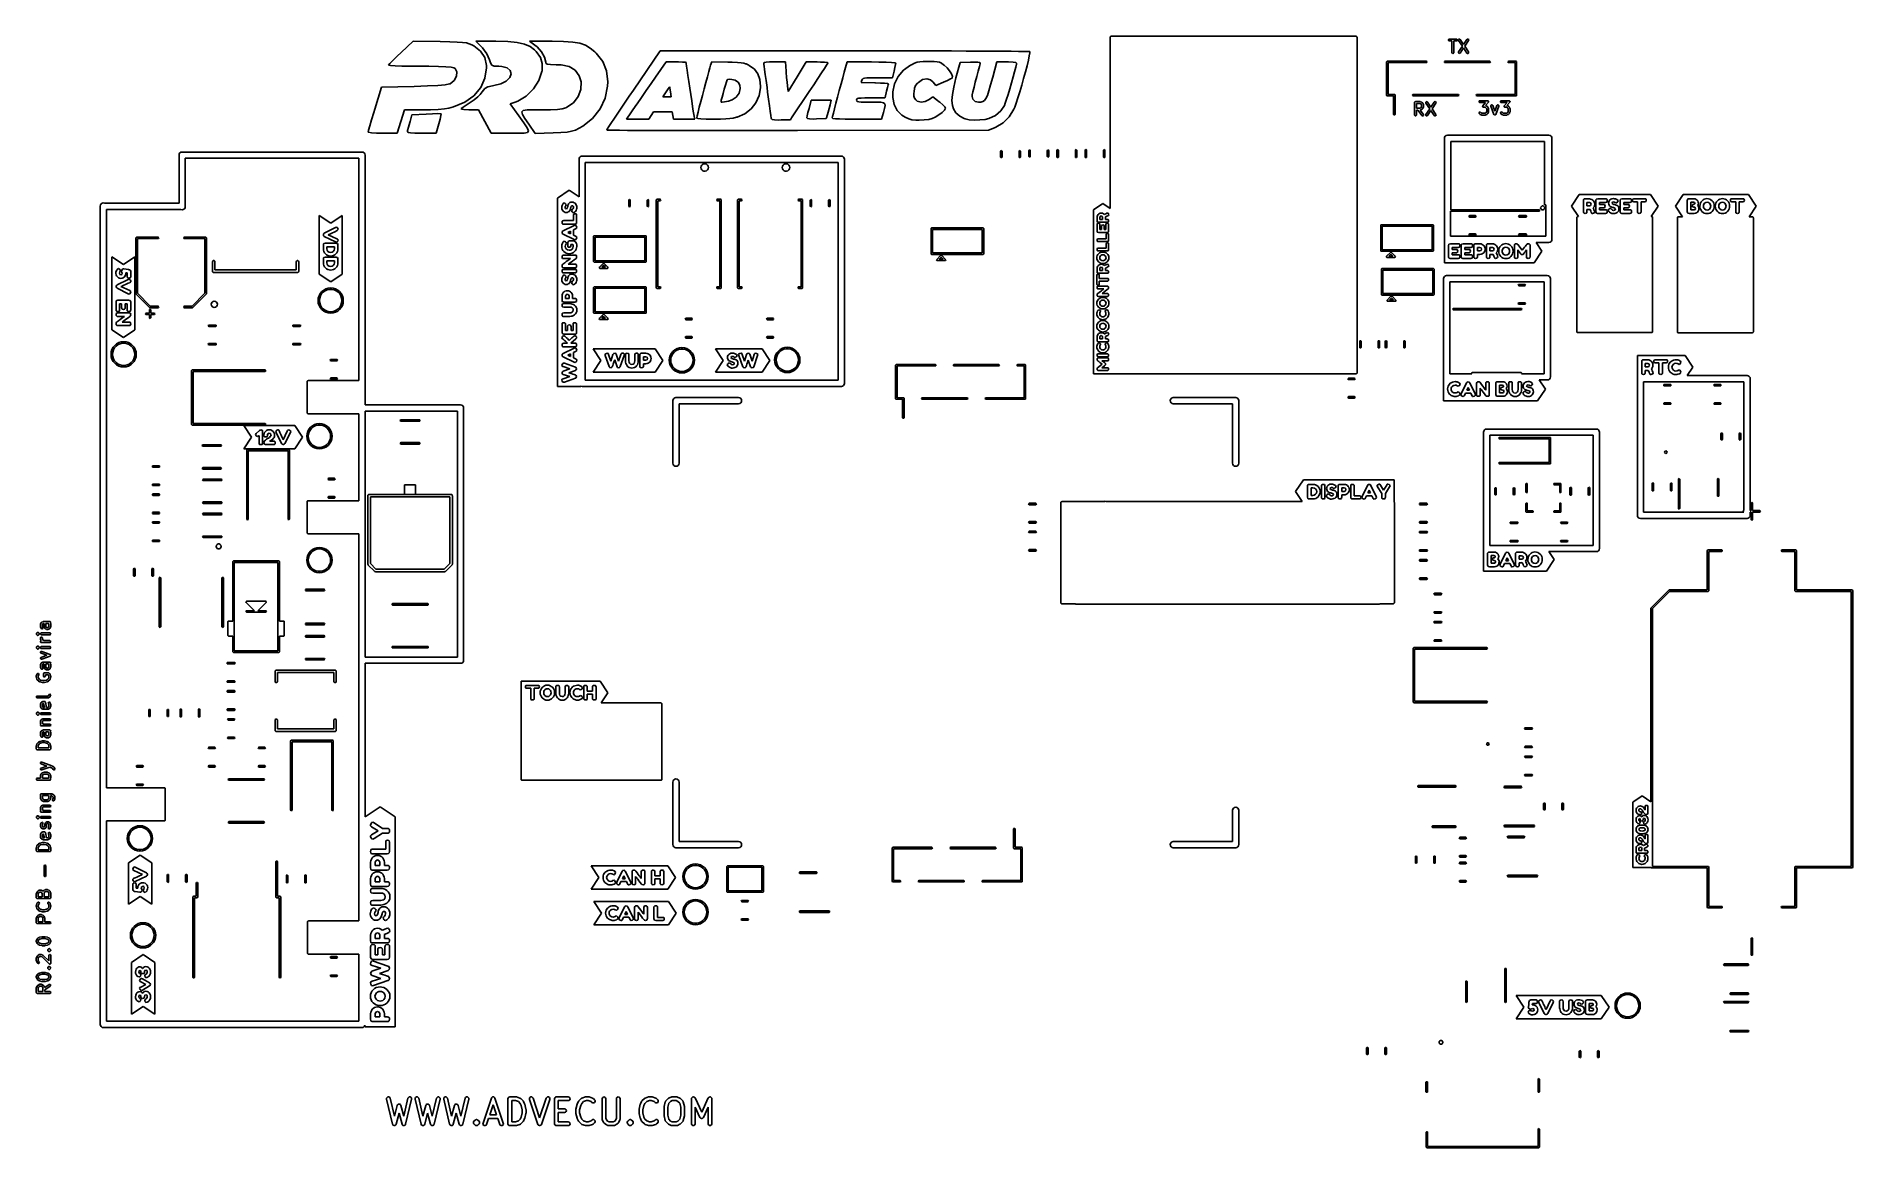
# Model space of a CAD drawing. Extents: x 76 to 221, y -129 to -40.
import ezdxf

# ---------------------------------------------------------------- set-up
doc = ezdxf.new("R2010")
doc.units = 0
doc.layers.add('BLACK', color=7, linetype='CONTINUOUS')

msp = doc.modelspace()

# ---------------------------------------------------------------- linework, layer by layer
at = {"layer": 'BLACK', "linetype": 'CONTINUOUS'}
for p, q in [((105.278, -41.4168), (106.232, -40.5037)), ((106.232, -40.5037), (108.391, -40.5452)), ((108.391, -40.5452), (109.182, -40.5625)), ((109.182, -40.5625), (109.767, -40.5831)), ((109.767, -40.5831), (110.192, -40.6126)), ((110.192, -40.6126), (110.499, -40.6569)), ((111.736, -40.996), (111.264, -40.5246)), ((111.264, -40.5246), (112.846, -40.5246)), ((112.846, -40.5246), (113.807, -40.5455)), ((113.807, -40.5455), (114.56, -40.6147)), ((114.56, -40.6147), (115.144, -40.7418)), ((115.982, -40.8282), (115.535, -40.5246)), ((115.535, -40.5246), (117.347, -40.5246)), ((117.347, -40.5246), (118.273, -40.5378)), ((118.273, -40.5378), (118.996, -40.5858)), ((118.996, -40.5858), (119.562, -40.6807)), ((161.95, -40.2), (161.952, -40.1903)), ((161.95, -53.8775), (161.95, -40.2)), ((161.951, -40.187), (161.953, -40.1841)), ((161.952, -40.1903), (161.951, -40.187)), ((161.953, -40.1841), (161.955, -40.1743)), ((161.955, -40.1743), (161.967, -40.1594)), ((161.967, -40.1594), (161.977, -40.1425)), ((161.977, -40.1425), (161.983, -40.1402)), ((161.983, -40.1402), (161.987, -40.135)), ((161.987, -40.135), (162.007, -40.1317)), ((162.007, -40.1317), (162.025, -40.125)), ((162.025, -40.125), (181.625, -40.125)), ((181.625, -40.125), (181.635, -40.1267)), ((181.635, -40.1267), (181.638, -40.1261)), ((181.638, -40.1261), (181.641, -40.1278)), ((181.641, -40.1278), (181.651, -40.1295)), ((181.651, -40.1295), (181.666, -40.142)), ((181.666, -40.142), (181.682, -40.1518)), ((181.682, -40.1518), (181.685, -40.1581)), ((181.685, -40.1581), (181.69, -40.1625)), ((181.69, -40.1625), (181.693, -40.1817)), ((181.693, -40.1817), (181.7, -40.2)), ((181.7, -40.2), (181.7, -67.025)), ((188.995, -40.4068), (189.021, -40.3624)), ((189.004, -40.4573), (188.995, -40.4068)), ((189.043, -40.4903), (189.004, -40.4573)), ((189.021, -40.3624), (189.069, -40.3448)), ((189.069, -40.4948), (189.043, -40.4903)), ((189.069, -40.3448), (189.64, -40.3448)), ((189.28, -40.4948), (189.069, -40.4948)), ((189.28, -41.4198), (189.28, -40.4948)), ((189.64, -40.4948), (189.43, -40.4948)), ((189.43, -40.4948), (189.43, -41.4198)), ((189.64, -40.3448), (189.666, -40.3493)), ((189.689, -40.4773), (189.64, -40.4948)), ((189.666, -40.3493), (189.705, -40.3823)), ((189.714, -40.4328), (189.689, -40.4773)), ((189.705, -40.3823), (189.714, -40.4328)), ((189.806, -40.4376), (189.811, -40.3866)), ((189.816, -40.4614), (189.806, -40.4376)), ((189.811, -40.3866), (189.848, -40.3511)), ((190.122, -40.9198), (189.816, -40.4614)), ((189.848, -40.3511), (189.9, -40.3478)), ((189.9, -40.3478), (189.941, -40.3782)), ((189.941, -40.3782), (190.212, -40.7846)), ((190.212, -40.7846), (190.483, -40.3782)), ((190.608, -40.4614), (190.302, -40.9198)), ((190.483, -40.3782), (190.501, -40.3594)), ((190.501, -40.3594), (190.55, -40.345)), ((190.55, -40.345), (190.597, -40.3656)), ((190.597, -40.3656), (190.62, -40.4116)), ((190.62, -40.4116), (190.608, -40.4614)), ((104.385, -42.3035), (104.629, -42.0526)), ((104.629, -42.0526), (104.974, -41.7106)), ((104.974, -41.7106), (105.278, -41.4168)), ((110.499, -40.6569), (110.733, -40.7215)), ((110.733, -40.7215), (110.937, -40.8121)), ((110.937, -40.8121), (111.085, -40.8934)), ((111.085, -40.8934), (111.635, -41.3086)), ((111.635, -41.3086), (111.965, -41.8162)), ((111.787, -41.0491), (111.736, -40.996)), ((112.135, -41.5145), (111.787, -41.0491)), ((111.965, -41.8162), (112.098, -42.4567)), ((112.348, -41.9921), (112.135, -41.5145)), ((112.425, -42.2571), (112.348, -41.9921)), ((115.144, -40.7418), (115.596, -40.9363)), ((115.596, -40.9363), (115.954, -41.2079)), ((115.954, -41.2079), (116.077, -41.3375)), ((116.157, -40.9673), (115.982, -40.8282)), ((116.077, -41.3375), (116.421, -41.8198)), ((116.497, -41.3566), (116.157, -40.9673)), ((116.421, -41.8198), (116.566, -42.3022)), ((116.743, -41.7961), (116.497, -41.3566)), ((116.838, -42.1932), (116.743, -41.7961)), ((119.562, -40.6807), (120.016, -40.8346)), ((120.016, -40.8346), (120.405, -41.0598)), ((120.405, -41.0598), (120.772, -41.3684)), ((120.772, -41.3684), (120.877, -41.4708)), ((120.877, -41.4708), (121.398, -42.1352)), ((123.853, -44.4197), (125.99, -41.287)), ((125.99, -41.287), (140.733, -41.287)), ((140.733, -41.287), (142.3, -41.2873)), ((142.3, -41.2873), (143.822, -41.2883)), ((143.822, -41.2883), (145.29, -41.2899)), ((145.29, -41.2899), (146.694, -41.2921)), ((146.694, -41.2921), (148.027, -41.2948)), ((148.027, -41.2948), (149.28, -41.298)), ((149.28, -41.298), (150.444, -41.3017)), ((150.444, -41.3017), (151.511, -41.3059)), ((151.511, -41.3059), (152.472, -41.3104)), ((152.472, -41.3104), (153.318, -41.3153)), ((153.318, -41.3153), (154.04, -41.3206)), ((154.04, -41.3206), (154.631, -41.3261)), ((154.631, -41.3261), (155.081, -41.3319)), ((155.081, -41.3319), (155.382, -41.338)), ((155.42, -42.0393), (155.313, -42.475)), ((155.382, -41.338), (155.524, -41.3442)), ((155.497, -41.689), (155.42, -42.0393)), ((155.538, -41.4496), (155.497, -41.689)), ((155.524, -41.3442), (155.535, -41.3463)), ((155.535, -41.3463), (155.538, -41.4496)), ((189.297, -41.468), (189.28, -41.4198)), ((189.342, -41.4937), (189.297, -41.468)), ((189.392, -41.4848), (189.342, -41.4937)), ((189.425, -41.4455), (189.392, -41.4848)), ((189.43, -41.4198), (189.425, -41.4455)), ((189.804, -41.4281), (189.816, -41.3782)), ((189.827, -41.4741), (189.804, -41.4281)), ((189.816, -41.3782), (190.122, -40.9198)), ((189.874, -41.4947), (189.827, -41.4741)), ((189.923, -41.4803), (189.874, -41.4947)), ((189.941, -41.4614), (189.923, -41.4803)), ((190.212, -41.055), (189.941, -41.4614)), ((190.483, -41.4614), (190.212, -41.055)), ((190.302, -40.9198), (190.608, -41.3782)), ((190.524, -41.4918), (190.483, -41.4614)), ((190.575, -41.4885), (190.524, -41.4918)), ((190.612, -41.4531), (190.575, -41.4885)), ((190.608, -41.3782), (190.618, -41.4021)), ((190.618, -41.4021), (190.612, -41.4531)), ((104.283, -42.4234), (104.385, -42.3035)), ((104.286, -42.43), (104.283, -42.4234)), ((104.442, -42.4576), (104.286, -42.43)), ((104.803, -42.4814), (104.442, -42.4576)), ((105.333, -42.5002), (104.803, -42.4814)), ((105.994, -42.5124), (105.333, -42.5002)), ((106.75, -42.5168), (105.994, -42.5124)), ((107.49, -42.5214), (106.75, -42.5168)), ((108.255, -42.5379), (107.49, -42.5214)), ((108.866, -42.5651), (108.255, -42.5379)), ((109.292, -42.6016), (108.866, -42.5651)), ((109.5, -42.6457), (109.292, -42.6016)), ((109.588, -42.7075), (109.5, -42.6457)), ((109.522, -43.6439), (109.7, -43.308)), ((109.728, -42.9728), (109.588, -42.7075)), ((109.7, -43.308), (109.728, -42.9728)), ((111.982, -43.4809), (111.639, -44.2261)), ((112.104, -42.656), (111.982, -43.4809)), ((112.098, -42.4567), (112.104, -42.656)), ((112.532, -42.4397), (112.425, -42.2571)), ((112.726, -42.5071), (112.532, -42.4397)), ((113.088, -42.5168), (112.726, -42.5071)), ((113.342, -42.5308), (113.088, -42.5168)), ((113.769, -42.6513), (113.342, -42.5308)), ((113.687, -43.7043), (113.958, -43.4282)), ((114.008, -42.8652), (113.769, -42.6513)), ((113.958, -43.4282), (114.068, -43.1363)), ((114.068, -43.1363), (114.008, -42.8652)), ((116.535, -42.9273), (116.301, -43.656)), ((116.542, -42.885), (116.535, -42.9273)), ((116.566, -42.3022), (116.542, -42.885)), ((116.852, -42.2635), (116.838, -42.1932)), ((116.961, -42.3429), (116.852, -42.2635)), ((117.22, -42.3821), (116.961, -42.3429)), ((117.678, -42.3927), (117.22, -42.3821)), ((118.077, -42.4096), (117.678, -42.3927)), ((118.716, -42.5456), (118.077, -42.4096)), ((119.188, -42.8304), (118.716, -42.5456)), ((119.523, -43.279), (119.188, -42.8304)), ((119.673, -43.7753), (119.523, -43.279)), ((121.398, -42.1352), (121.703, -42.8847)), ((121.703, -42.8847), (121.804, -43.7515)), ((125.622, -43.3825), (125.27, -43.8905)), ((126.458, -42.176), (125.622, -43.3825)), ((127.258, -42.176), (126.458, -42.176)), ((127.462, -42.1775), (127.258, -42.176)), ((127.769, -42.1867), (127.462, -42.1775)), ((127.98, -42.2023), (127.769, -42.1867)), ((128.058, -42.2222), (127.98, -42.2023)), ((128.066, -42.2909), (128.058, -42.2222)), ((128.096, -42.5055), (128.066, -42.2909)), ((128.144, -42.8373), (128.096, -42.5055)), ((128.206, -43.2586), (128.144, -42.8373)), ((128.277, -43.7415), (128.206, -43.2586)), ((129.763, -43.3545), (129.636, -43.8232)), ((129.874, -42.9502), (129.763, -43.3545)), ((129.961, -42.6376), (129.874, -42.9502)), ((130.018, -42.4437), (129.961, -42.6376)), ((130.108, -42.1611), (130.018, -42.4437)), ((131.39, -42.1912), (130.108, -42.1611)), ((131.362, -43.5836), (131.501, -43.542)), ((131.738, -42.2004), (131.39, -42.1912)), ((131.501, -43.542), (131.725, -43.5671)), ((132.159, -42.2176), (131.738, -42.2004)), ((132.463, -42.2421), (132.159, -42.2176)), ((132.685, -42.2783), (132.463, -42.2421)), ((132.816, -42.3178), (132.685, -42.2783)), ((132.857, -42.3303), (132.816, -42.3178)), ((133.011, -42.4025), (132.857, -42.3303)), ((133.106, -42.4555), (133.011, -42.4025)), ((133.52, -42.7581), (133.106, -42.4555)), ((133.797, -43.1197), (133.52, -42.7581)), ((133.951, -43.5685), (133.797, -43.1197)), ((134.272, -42.2494), (134.268, -42.3178)), ((134.268, -42.3178), (134.278, -42.3665)), ((134.331, -42.2075), (134.272, -42.2494)), ((134.278, -42.3665), (134.3, -42.5018)), ((134.3, -42.5018), (134.34, -42.7793)), ((134.472, -42.1856), (134.331, -42.2075)), ((134.34, -42.7793), (134.394, -43.1731)), ((134.394, -43.1731), (134.459, -43.6576)), ((134.725, -42.1773), (134.472, -42.1856)), ((135.119, -42.176), (134.725, -42.1773)), ((136.002, -42.176), (135.119, -42.176)), ((136.057, -42.9168), (136.002, -42.176)), ((136.063, -42.9973), (136.057, -42.9168)), ((136.098, -43.4071), (136.063, -42.9973)), ((136.136, -43.7978), (136.098, -43.4071)), ((136.945, -43.3537), (136.228, -44.5314)), ((137.661, -42.176), (136.945, -43.3537)), ((138.532, -42.176), (137.661, -42.176)), ((138.267, -43.9997), (138.601, -43.4956)), ((138.801, -42.1792), (138.532, -42.176)), ((138.601, -43.4956), (138.892, -43.0534)), ((139.112, -42.1926), (138.801, -42.1792)), ((138.892, -43.0534), (139.128, -42.6903)), ((139.325, -42.2141), (139.112, -42.1926)), ((139.128, -42.6903), (139.297, -42.4236)), ((139.297, -42.4236), (139.39, -42.2705)), ((139.403, -42.2411), (139.325, -42.2141)), ((139.39, -42.2705), (139.403, -42.2411)), ((140.585, -43.4337), (140.45, -43.9319)), ((140.709, -42.9877), (140.585, -43.4337)), ((140.812, -42.6205), (140.709, -42.9877)), ((140.94, -42.176), (140.812, -42.6205)), ((142.881, -42.176), (140.94, -42.176)), ((142.156, -43.5609), (142.214, -43.5085)), ((142.214, -43.5085), (142.323, -43.4751)), ((142.323, -43.4751), (142.509, -43.4564)), ((142.509, -43.4564), (142.803, -43.4481)), ((142.803, -43.4481), (143.23, -43.446)), ((143.471, -42.1784), (142.881, -42.176)), ((143.23, -43.446), (143.37, -43.446)), ((143.37, -43.446), (144.548, -43.446)), ((144.062, -42.1884), (143.471, -42.1784)), ((144.484, -42.2061), (144.062, -42.1884)), ((144.738, -42.2314), (144.484, -42.2061)), ((144.548, -43.446), (144.685, -42.8994)), ((144.685, -42.8994), (144.755, -42.6072)), ((145.012, -43.3328), (144.725, -43.912)), ((144.822, -42.2644), (144.738, -42.2314)), ((144.755, -42.6072), (144.805, -42.3773)), ((144.805, -42.3773), (144.822, -42.2644)), ((145.442, -42.8366), (145.012, -43.3328)), ((146.007, -42.4367), (145.442, -42.8366)), ((146.078, -42.3983), (146.007, -42.4367)), ((146.32, -42.2731), (146.078, -42.3983)), ((146.523, -42.1953), (146.32, -42.2731)), ((146.739, -42.1536), (146.523, -42.1953)), ((147.02, -42.1368), (146.739, -42.1536)), ((146.963, -43.5867), (147.291, -43.515)), ((147.418, -42.1337), (147.02, -42.1368)), ((147.291, -43.515), (147.591, -43.5983)), ((147.516, -42.1337), (147.418, -42.1337)), ((147.881, -42.1384), (147.516, -42.1337)), ((148.132, -42.157), (147.881, -42.1384)), ((148.313, -42.1991), (148.132, -42.157)), ((148.469, -42.2741), (148.313, -42.1991)), ((148.646, -42.3914), (148.469, -42.2741)), ((148.699, -42.431), (148.646, -42.3914)), ((148.92, -42.6371), (148.699, -42.431)), ((149.12, -42.8804), (148.92, -42.6371)), ((148.944, -43.6535), (149.187, -43.5371)), ((149.274, -43.1223), (149.12, -42.8804)), ((149.187, -43.5371), (149.327, -43.4589)), ((149.356, -43.3244), (149.274, -43.1223)), ((149.327, -43.4589), (149.341, -43.448)), ((149.341, -43.448), (149.356, -43.3244)), ((149.635, -43.446), (149.459, -44.177)), ((149.96, -42.2183), (149.635, -43.446)), ((150.784, -42.194), (149.96, -42.2183)), ((151.152, -42.1854), (150.784, -42.194)), ((151.394, -42.1888), (151.152, -42.1854)), ((151.178, -43.786), (151.288, -43.3465)), ((151.288, -43.3465), (151.4, -42.9167)), ((151.525, -42.2094), (151.394, -42.1888)), ((151.4, -42.9167), (151.505, -42.5312)), ((151.505, -42.5312), (151.565, -42.321)), ((151.572, -42.2519), (151.525, -42.2094)), ((151.565, -42.321), (151.572, -42.2519)), ((152.573, -43.3819), (152.404, -44.0099)), ((152.89, -42.176), (152.573, -43.3819)), ((153.682, -42.176), (152.89, -42.176)), ((153.836, -42.1769), (153.682, -42.176)), ((154.198, -42.191), (153.836, -42.1769)), ((154.079, -43.8418), (154.21, -43.3755)), ((154.407, -42.2235), (154.198, -42.191)), ((154.21, -43.3755), (154.325, -42.951)), ((154.325, -42.951), (154.412, -42.6011)), ((154.474, -42.2758), (154.407, -42.2235)), ((154.412, -42.6011), (154.464, -42.3587)), ((154.464, -42.3587), (154.474, -42.2758)), ((155.039, -43.5011), (154.886, -44.0407)), ((155.183, -42.9708), (155.039, -43.5011)), ((155.313, -42.475), (155.183, -42.9708)), ((184.05, -42.17), (184.068, -42.1276)), ((184.05, -44.83), (184.05, -42.17)), ((184.068, -42.1276), (184.11, -42.11)), ((184.11, -42.11), (187.22, -42.11)), ((187.22, -42.23), (184.17, -42.23)), ((184.17, -42.23), (184.17, -44.77)), ((187.22, -42.11), (187.262, -42.1276)), ((187.262, -42.2124), (187.22, -42.23)), ((187.262, -42.1276), (187.28, -42.17)), ((187.28, -42.17), (187.262, -42.2124)), ((188.68, -42.17), (188.698, -42.1276)), ((188.698, -42.2124), (188.68, -42.17)), ((188.698, -42.1276), (188.74, -42.11)), ((188.74, -42.23), (188.698, -42.2124)), ((188.74, -42.11), (192.3, -42.11)), ((192.3, -42.23), (188.74, -42.23)), ((192.3, -42.11), (192.342, -42.1276)), ((192.342, -42.2124), (192.3, -42.23)), ((192.342, -42.1276), (192.36, -42.17)), ((192.36, -42.17), (192.342, -42.2124)), ((193.76, -42.17), (193.778, -42.1276)), ((193.778, -42.2124), (193.76, -42.17)), ((193.778, -42.1276), (193.82, -42.11)), ((193.82, -42.23), (193.778, -42.2124)), ((193.82, -42.11), (194.39, -42.11)), ((194.33, -42.23), (193.82, -42.23)), ((194.33, -44.77), (194.33, -42.23)), ((194.39, -42.11), (194.432, -42.1276)), ((194.432, -42.1276), (194.45, -42.17)), ((194.45, -42.17), (194.45, -44.83)), ((103.18, -45.9409), (103.712, -44.1977)), ((103.712, -44.1977), (106.322, -44.1316)), ((106.322, -44.1316), (107.394, -44.0966)), ((107.394, -44.0966), (108.223, -44.0521)), ((108.223, -44.0521), (108.809, -43.9984)), ((108.809, -43.9984), (109.148, -43.9355)), ((109.148, -43.9355), (109.209, -43.9108)), ((109.209, -43.9108), (109.522, -43.6439)), ((111.093, -44.8702), (110.365, -45.3922)), ((111.639, -44.2261), (111.093, -44.8702)), ((111.131, -45.1894), (111.408, -44.9664)), ((111.408, -44.9664), (111.605, -44.7641)), ((111.605, -44.7641), (111.748, -44.5745)), ((111.748, -44.5745), (111.964, -44.3089)), ((111.964, -44.3089), (112.209, -44.1615)), ((112.209, -44.1615), (112.581, -44.0795)), ((112.581, -44.0795), (112.698, -44.0639)), ((112.698, -44.0639), (113.264, -43.9283)), ((113.264, -43.9283), (113.687, -43.7043)), ((115.284, -44.9035), (114.599, -45.309)), ((115.868, -44.3336), (115.284, -44.9035)), ((116.301, -43.656), (115.868, -44.3336)), ((119.052, -45.4379), (119.428, -44.9403)), ((119.428, -44.9403), (119.643, -44.3661)), ((119.643, -44.3661), (119.673, -43.7753)), ((121.79, -44.121), (121.602, -45.0632)), ((121.804, -43.7515), (121.79, -44.121)), ((123.094, -45.5366), (123.513, -44.9186)), ((123.513, -44.9186), (123.853, -44.4197)), ((124.879, -44.4562), (124.491, -45.0206)), ((125.27, -43.8905), (124.879, -44.4562)), ((126.194, -44.97), (126.47, -44.5535)), ((126.532, -44.97), (126.194, -44.97)), ((126.47, -44.5535), (126.618, -44.3346)), ((126.87, -44.97), (126.532, -44.97)), ((126.618, -44.3346), (126.721, -44.1893)), ((126.721, -44.1893), (126.755, -44.1513)), ((126.755, -44.1513), (126.77, -44.2357)), ((126.77, -44.2357), (126.799, -44.4342)), ((126.799, -44.4342), (126.817, -44.5678)), ((126.817, -44.5678), (126.87, -44.97)), ((128.354, -44.2583), (128.277, -43.7415)), ((128.433, -44.7812), (128.354, -44.2583)), ((128.509, -45.2825), (128.433, -44.7812)), ((129.365, -44.8459), (129.233, -45.3456)), ((129.501, -44.3294), (129.365, -44.8459)), ((129.636, -43.8232), (129.501, -44.3294)), ((130.875, -45.2333), (130.934, -44.9953)), ((130.934, -44.9953), (131.017, -44.6873)), ((131.017, -44.6873), (131.112, -44.3522)), ((131.112, -44.3522), (131.207, -44.0326)), ((131.207, -44.0326), (131.289, -43.7715)), ((131.289, -43.7715), (131.347, -43.6115)), ((131.347, -43.6115), (131.362, -43.5836)), ((131.725, -43.5671), (131.97, -43.6434)), ((132.075, -44.9768), (131.733, -45.206)), ((131.97, -43.6434), (132.173, -43.7556)), ((132.297, -44.6633), (132.075, -44.9768)), ((132.173, -43.7556), (132.212, -43.7894)), ((132.212, -43.7894), (132.347, -44.0412)), ((132.376, -44.2897), (132.297, -44.6633)), ((132.347, -44.0412), (132.376, -44.2897)), ((133.641, -45.4332), (133.893, -44.865)), ((133.893, -44.865), (133.997, -44.2367)), ((133.999, -44.1326), (133.951, -43.5685)), ((133.997, -44.2367), (133.999, -44.1326)), ((134.459, -43.6576), (134.531, -44.2068)), ((134.531, -44.2068), (134.58, -44.589)), ((134.58, -44.589), (134.654, -45.1609)), ((136.17, -44.0945), (136.136, -43.7978)), ((136.228, -44.5314), (136.17, -44.0945)), ((136.491, -46.6511), (137.901, -44.5483)), ((137.901, -44.5483), (138.267, -43.9997)), ((140.169, -44.9786), (140.039, -45.4739)), ((140.309, -44.4557), (140.169, -44.9786)), ((140.45, -43.9319), (140.309, -44.4557)), ((142.051, -43.827), (142.121, -43.6365)), ((143.14, -43.8506), (142.051, -43.827)), ((142.121, -43.6365), (142.156, -43.5609)), ((143.212, -43.8523), (143.14, -43.8506)), ((143.61, -43.8651), (143.212, -43.8523)), ((143.933, -43.8816), (143.61, -43.8651)), ((144.15, -43.8999), (143.933, -43.8816)), ((143.965, -45.0143), (144.092, -44.5081)), ((144.092, -44.5081), (144.162, -44.2245)), ((144.229, -43.9179), (144.15, -43.8999)), ((144.162, -44.2245), (144.211, -44.0118)), ((144.211, -44.0118), (144.229, -43.9179)), ((144.588, -44.5605), (144.584, -45.0143)), ((144.725, -43.912), (144.588, -44.5605)), ((146.272, -44.9136), (146.274, -44.6565)), ((146.317, -45.0796), (146.272, -44.9136)), ((146.274, -44.6565), (146.281, -44.5654)), ((146.281, -44.5654), (146.321, -44.268)), ((146.321, -44.268), (146.401, -44.0646)), ((146.401, -44.0646), (146.557, -43.88)), ((146.557, -43.88), (146.628, -43.8131)), ((146.628, -43.8131), (146.963, -43.5867)), ((147.787, -44.9601), (147.503, -45.1767)), ((147.591, -43.5983), (147.809, -43.7922)), ((148.166, -45.2579), (147.787, -44.9601)), ((147.809, -43.7922), (148.013, -44.0538)), ((148.013, -44.0538), (148.64, -43.7874)), ((148.64, -43.7874), (148.944, -43.6535)), ((149.353, -44.7744), (149.315, -45.2579)), ((149.459, -44.177), (149.353, -44.7744)), ((150.918, -44.948), (150.939, -44.8162)), ((150.975, -45.1576), (150.918, -44.948)), ((150.939, -44.8162), (150.994, -44.5555)), ((150.994, -44.5555), (151.077, -44.2005)), ((151.077, -44.2005), (151.178, -43.786)), ((152.142, -44.8479), (152.026, -45.096)), ((152.264, -44.4922), (152.142, -44.8479)), ((152.404, -44.0099), (152.264, -44.4922)), ((153.678, -45.1616), (153.804, -44.7677)), ((153.804, -44.7677), (153.94, -44.3168)), ((153.94, -44.3168), (154.079, -43.8418)), ((154.731, -44.5642), (154.583, -45.046)), ((154.886, -44.0407), (154.731, -44.5642)), ((184.068, -44.8724), (184.05, -44.83)), ((184.11, -44.89), (184.068, -44.8724)), ((184.62, -44.89), (184.11, -44.89)), ((184.17, -44.77), (184.68, -44.77)), ((184.62, -46.35), (184.62, -44.89)), ((184.68, -44.77), (184.722, -44.7876)), ((184.722, -44.7876), (184.74, -44.83)), ((184.74, -44.83), (184.74, -46.35)), ((186.14, -44.83), (186.158, -44.7876)), ((186.158, -44.8724), (186.14, -44.83)), ((186.158, -44.7876), (186.2, -44.77)), ((186.2, -44.89), (186.158, -44.8724)), ((186.2, -44.77), (189.76, -44.77)), ((189.76, -44.89), (186.2, -44.89)), ((189.76, -44.77), (189.802, -44.7876)), ((189.802, -44.8724), (189.76, -44.89)), ((189.802, -44.7876), (189.82, -44.83)), ((189.82, -44.83), (189.802, -44.8724)), ((191.22, -44.83), (191.238, -44.7876)), ((191.238, -44.8724), (191.22, -44.83)), ((191.238, -44.7876), (191.28, -44.77)), ((191.28, -44.89), (191.238, -44.8724)), ((191.28, -44.77), (194.33, -44.77)), ((194.39, -44.89), (191.28, -44.89)), ((194.432, -44.8724), (194.39, -44.89)), ((194.45, -44.83), (194.432, -44.8724)), ((102.921, -46.8029), (103.099, -46.2104)), ((103.099, -46.2104), (103.18, -45.9409)), ((105.551, -46.0032), (105.258, -46.937)), ((107.054, -46.0001), (105.551, -46.0032)), ((105.998, -46.9232), (106.13, -46.4112)), ((106.13, -46.4112), (107.282, -46.3444)), ((107.62, -45.9911), (107.054, -46.0001)), ((107.282, -46.3444), (107.788, -46.3191)), ((108.237, -45.964), (107.62, -45.9911)), ((107.788, -46.3191), (108.19, -46.3068)), ((108.19, -46.3068), (108.431, -46.3088)), ((108.752, -45.9234), (108.237, -45.964)), ((108.464, -46.4458), (108.398, -46.7467)), ((108.431, -46.3088), (108.474, -46.316)), ((108.474, -46.316), (108.464, -46.4458)), ((109.092, -45.8738), (108.752, -45.9234)), ((109.474, -45.7709), (109.092, -45.8738)), ((110.365, -45.3922), (109.474, -45.7709)), ((110.084, -45.8979), (110.159, -45.8402)), ((110.094, -45.9555), (110.084, -45.8979)), ((110.287, -45.9849), (110.094, -45.9555)), ((110.159, -45.8402), (110.73, -45.4689)), ((110.694, -45.9959), (110.287, -45.9849)), ((111.461, -46.0032), (110.694, -45.9959)), ((110.73, -45.4689), (111.131, -45.1894)), ((111.974, -46.937), (111.461, -46.0032)), ((114.399, -45.3841), (113.994, -45.5178)), ((113.994, -45.5178), (114.679, -46.4728)), ((114.599, -45.309), (114.399, -45.3841)), ((114.93, -46.1721), (115.044, -46.0611)), ((114.979, -46.3717), (114.93, -46.1721)), ((115.169, -46.6855), (114.979, -46.3717)), ((115.044, -46.0611), (115.343, -46.0129)), ((115.343, -46.0129), (115.85, -46.0021)), ((115.85, -46.0021), (116.463, -46.0032)), ((116.463, -46.0032), (117.217, -45.995)), ((117.217, -45.995), (117.769, -45.9675)), ((117.769, -45.9675), (118.165, -45.9161)), ((118.165, -45.9161), (118.452, -45.8361)), ((118.452, -45.8361), (118.538, -45.7989)), ((118.538, -45.7989), (119.052, -45.4379)), ((121.191, -45.932), (120.581, -46.6931)), ((121.602, -45.0632), (121.191, -45.932)), ((122.378, -46.5975), (122.712, -46.101)), ((122.712, -46.101), (123.094, -45.5366)), ((124.045, -45.6685), (123.305, -46.748)), ((124.144, -45.5246), (124.045, -45.6685)), ((124.491, -45.0206), (124.144, -45.5246)), ((125.081, -46.748), (125.264, -46.4517)), ((125.264, -46.4517), (125.447, -46.1553)), ((125.447, -46.1553), (126.193, -46.1553)), ((126.193, -46.1553), (126.939, -46.1553)), ((126.939, -46.1553), (126.994, -46.4517)), ((126.994, -46.4517), (127.05, -46.748)), ((128.578, -45.7343), (128.509, -45.2825)), ((128.636, -46.1088), (128.578, -45.7343)), ((128.679, -46.3784), (128.636, -46.1088)), ((128.702, -46.5152), (128.679, -46.3784)), ((129.017, -46.186), (128.945, -46.4726)), ((129.115, -45.8013), (129.017, -46.186)), ((129.233, -45.3456), (129.115, -45.8013)), ((130.852, -45.3585), (130.875, -45.2333)), ((130.86, -45.3772), (130.852, -45.3585)), ((130.937, -45.3902), (130.86, -45.3772)), ((131.12, -45.3662), (130.937, -45.3902)), ((131.437, -45.3023), (131.12, -45.3662)), ((131.733, -45.206), (131.437, -45.3023)), ((132.151, -46.5767), (132.755, -46.3091)), ((132.755, -46.3091), (133.257, -45.9213)), ((133.257, -45.9213), (133.641, -45.4332)), ((134.654, -45.1609), (134.723, -45.6795)), ((134.723, -45.6795), (134.783, -46.1205)), ((134.783, -46.1205), (134.832, -46.4591)), ((134.832, -46.4591), (134.865, -46.671)), ((137.805, -46.2083), (137.742, -46.4729)), ((137.889, -45.8859), (137.805, -46.2083)), ((138.067, -45.224), (137.889, -45.8859)), ((138.864, -45.224), (138.067, -45.224)), ((139.661, -45.224), (138.864, -45.224)), ((139.276, -46.6532), (139.404, -46.1977)), ((139.404, -46.1977), (139.49, -45.8839)), ((139.49, -45.8839), (139.566, -45.6021)), ((139.566, -45.6021), (139.603, -45.4568)), ((139.603, -45.4568), (139.661, -45.224)), ((139.831, -46.2759), (139.768, -46.5294)), ((139.923, -45.9152), (139.831, -46.2759)), ((140.039, -45.4739), (139.923, -45.9152)), ((141.689, -45.224), (141.699, -45.1557)), ((141.689, -45.2273), (141.689, -45.224)), ((141.7, -45.2944), (141.689, -45.2273)), ((141.699, -45.1557), (141.744, -45.1087)), ((141.746, -45.3405), (141.7, -45.2944)), ((141.744, -45.1087), (141.851, -45.0791)), ((141.857, -45.3695), (141.746, -45.3405)), ((141.851, -45.0791), (142.048, -45.0629)), ((142.057, -45.3854), (141.857, -45.3695)), ((142.048, -45.0629), (142.361, -45.0561)), ((142.373, -45.392), (142.057, -45.3854)), ((142.361, -45.0561), (142.816, -45.0547)), ((142.832, -45.3933), (142.373, -45.392)), ((142.816, -45.0547), (142.822, -45.0547)), ((142.822, -45.0547), (143.955, -45.0547)), ((143.308, -45.3925), (142.832, -45.3933)), ((143.64, -45.4016), (143.308, -45.3925)), ((143.846, -45.438), (143.64, -45.4016)), ((143.686, -46.748), (143.831, -46.2049)), ((143.831, -46.2049), (143.917, -45.8852)), ((143.946, -45.5192), (143.846, -45.438)), ((143.917, -45.8852), (143.963, -45.6624)), ((143.963, -45.6624), (143.946, -45.5192)), ((143.955, -45.0547), (143.965, -45.0143)), ((144.584, -45.0143), (144.691, -45.5888)), ((144.691, -45.5888), (144.935, -46.0628)), ((144.935, -46.0628), (145.316, -46.4374)), ((145.316, -46.4374), (145.574, -46.5961)), ((146.421, -45.2143), (146.317, -45.0796)), ((146.541, -45.3059), (146.421, -45.2143)), ((146.839, -45.3924), (146.541, -45.3059)), ((147.175, -45.3488), (146.839, -45.3924)), ((147.503, -45.1767), (147.175, -45.3488)), ((147.981, -46.5819), (148.261, -46.4092)), ((148.294, -45.3585), (148.166, -45.2579)), ((148.261, -46.4092), (148.517, -46.2142)), ((148.339, -45.3939), (148.294, -45.3585)), ((148.574, -45.5959), (148.339, -45.3939)), ((148.517, -46.2142), (148.711, -46.0281)), ((148.739, -45.764), (148.574, -45.5959)), ((148.711, -46.0281), (148.8, -45.8822)), ((148.801, -45.8649), (148.739, -45.764)), ((148.8, -45.8822), (148.801, -45.8649)), ((149.315, -45.2579), (149.344, -45.6473)), ((149.344, -45.6473), (149.428, -45.9352)), ((149.428, -45.9352), (149.624, -46.2297)), ((149.624, -46.2297), (149.933, -46.5017)), ((151.161, -45.3289), (150.975, -45.1576)), ((151.438, -45.3933), (151.161, -45.3289)), ((151.614, -45.3851), (151.438, -45.3933)), ((151.773, -45.3455), (151.614, -45.3851)), ((151.907, -45.2555), (151.773, -45.3455)), ((152.026, -45.096), (151.907, -45.2555)), ((152.259, -46.702), (152.78, -46.4616)), ((152.78, -46.4616), (153.211, -46.0835)), ((153.211, -46.0835), (153.501, -45.6466)), ((153.501, -45.6466), (153.574, -45.4655)), ((153.574, -45.4655), (153.678, -45.1616)), ((154.257, -45.9593), (153.88, -46.5708)), ((154.331, -45.7836), (154.257, -45.9593)), ((154.447, -45.461), (154.331, -45.7836)), ((154.583, -45.046), (154.447, -45.461)), ((184.638, -46.3924), (184.62, -46.35)), ((184.68, -46.41), (184.638, -46.3924)), ((184.722, -46.3924), (184.68, -46.41)), ((184.74, -46.35), (184.722, -46.3924)), ((186.287, -45.4198), (186.288, -45.4101)), ((186.287, -46.4198), (186.287, -45.4198)), ((186.304, -46.468), (186.287, -46.4198)), ((186.288, -45.4068), (186.29, -45.4039)), ((186.288, -45.4101), (186.288, -45.4068)), ((186.29, -45.4039), (186.291, -45.3942)), ((186.291, -45.3942), (186.304, -45.3792)), ((186.304, -45.3792), (186.314, -45.3624)), ((186.314, -45.3624), (186.32, -45.3601)), ((186.32, -45.3601), (186.324, -45.3549)), ((186.324, -45.3549), (186.343, -45.3515)), ((186.343, -45.3515), (186.362, -45.3448)), ((186.362, -45.3448), (186.743, -45.3448)), ((186.432, -46.4455), (186.399, -46.4848)), ((186.437, -46.4198), (186.432, -46.4455)), ((186.725, -45.4948), (186.437, -45.4948)), ((186.437, -45.4948), (186.437, -45.8686)), ((186.437, -45.8686), (186.725, -45.8686)), ((186.561, -46.0186), (186.437, -46.0186)), ((186.437, -46.0186), (186.437, -46.4198)), ((186.872, -46.4628), (186.561, -46.0186)), ((186.794, -45.5291), (186.725, -45.4948)), ((186.725, -45.8686), (186.794, -45.8344)), ((186.743, -45.3448), (186.768, -45.3493)), ((186.747, -46.0171), (186.744, -46.0183)), ((186.744, -46.0183), (186.995, -46.3768)), ((186.751, -46.0181), (186.747, -46.0171)), ((186.776, -46.0107), (186.751, -46.0181)), ((186.768, -45.3493), (186.772, -45.3522)), ((186.772, -45.3522), (186.776, -45.3527)), ((186.776, -45.3527), (186.872, -45.4004)), ((186.872, -45.9631), (186.776, -46.0107)), ((186.824, -45.5595), (186.794, -45.5291)), ((186.794, -45.8344), (186.824, -45.804)), ((186.858, -45.628), (186.824, -45.5595)), ((186.824, -45.804), (186.858, -45.7354)), ((186.858, -45.7354), (186.858, -45.628)), ((186.872, -45.4004), (186.89, -45.4137)), ((186.873, -45.9619), (186.872, -45.9631)), ((186.891, -45.949), (186.873, -45.9619)), ((186.89, -45.4137), (186.891, -45.4144)), ((186.891, -45.4144), (186.939, -45.462)), ((186.939, -45.9014), (186.891, -45.949)), ((186.939, -45.462), (186.951, -45.4804)), ((186.953, -45.8819), (186.939, -45.8999)), ((186.939, -45.8999), (186.939, -45.9014)), ((186.951, -45.4804), (186.953, -45.4815)), ((186.953, -45.4815), (187, -45.5768)), ((187, -45.7867), (186.953, -45.8819)), ((187.001, -46.4515), (186.965, -46.4878)), ((186.995, -46.3768), (187.006, -46.4004)), ((187, -45.5768), (187.008, -45.6017)), ((187.001, -45.7822), (187, -45.7867)), ((187.004, -45.7788), (187.001, -45.7822)), ((187.006, -46.4004), (187.001, -46.4515)), ((187.008, -45.7532), (187.004, -45.7788)), ((187.008, -45.6017), (187.007, -45.6061)), ((187.007, -45.6061), (187.008, -45.6103)), ((187.008, -45.6103), (187.008, -45.7532)), ((187.192, -46.4281), (187.204, -46.3782)), ((187.215, -46.4741), (187.192, -46.4281)), ((187.194, -45.4376), (187.199, -45.3866)), ((187.204, -45.4614), (187.194, -45.4376)), ((187.199, -45.3866), (187.236, -45.3511)), ((187.51, -45.9198), (187.204, -45.4614)), ((187.204, -46.3782), (187.51, -45.9198)), ((187.236, -45.3511), (187.288, -45.3478)), ((187.288, -45.3478), (187.329, -45.3782)), ((187.329, -46.4614), (187.311, -46.4803)), ((187.329, -45.3782), (187.6, -45.7846)), ((187.6, -46.055), (187.329, -46.4614)), ((187.6, -45.7846), (187.871, -45.3782)), ((187.871, -46.4614), (187.6, -46.055)), ((187.996, -45.4614), (187.69, -45.9198)), ((187.69, -45.9198), (187.996, -46.3782)), ((187.871, -45.3782), (187.889, -45.3594)), ((187.912, -46.4918), (187.871, -46.4614)), ((187.889, -45.3594), (187.938, -45.345)), ((187.938, -45.345), (187.985, -45.3656)), ((188, -46.4531), (187.963, -46.4885)), ((187.985, -45.3656), (188.008, -45.4116)), ((188.008, -45.4116), (187.996, -45.4614)), ((187.996, -46.3782), (188.006, -46.4021)), ((188.006, -46.4021), (188, -46.4531)), ((191.443, -45.3318), (191.468, -45.2874)), ((191.452, -45.3823), (191.443, -45.3318)), ((191.444, -46.2302), (191.474, -46.1881)), ((191.449, -46.2813), (191.444, -46.2302)), ((191.464, -46.3026), (191.449, -46.2813)), ((191.491, -45.4153), (191.452, -45.3823)), ((191.511, -46.3502), (191.464, -46.3026)), ((191.468, -45.2874), (191.517, -45.2698)), ((191.474, -46.1881), (191.523, -46.1749)), ((191.517, -45.4198), (191.491, -45.4153)), ((191.513, -46.3509), (191.511, -46.3502)), ((191.531, -46.3643), (191.513, -46.3509)), ((191.517, -45.2698), (192.136, -45.2698)), ((191.97, -45.4198), (191.517, -45.4198)), ((191.523, -46.1749), (191.57, -46.1965)), ((191.626, -46.4119), (191.531, -46.3643)), ((191.57, -46.1965), (191.609, -46.2356)), ((191.609, -46.2356), (191.677, -46.2698)), ((191.63, -46.4124), (191.626, -46.4119)), ((191.634, -46.4153), (191.63, -46.4124)), ((191.659, -46.4198), (191.634, -46.4153)), ((191.945, -46.4198), (191.659, -46.4198)), ((191.677, -46.2698), (191.927, -46.2698)), ((191.727, -45.7242), (191.729, -45.7186)), ((191.734, -45.7434), (191.727, -45.7242)), ((191.728, -45.7127), (191.739, -45.6952)), ((191.729, -45.7186), (191.728, -45.7127)), ((191.737, -45.7633), (191.734, -45.7434)), ((191.742, -45.7671), (191.737, -45.7633)), ((191.739, -45.6952), (191.746, -45.6764)), ((191.744, -45.7728), (191.742, -45.7671)), ((191.761, -45.7833), (191.744, -45.7728)), ((191.746, -45.6764), (191.97, -45.4198)), ((191.777, -45.7962), (191.761, -45.7833)), ((191.785, -45.7977), (191.777, -45.7962)), ((191.788, -45.7993), (191.785, -45.7977)), ((191.791, -45.7988), (191.788, -45.7993)), ((191.802, -45.8008), (191.791, -45.7988)), ((191.927, -45.8008), (191.802, -45.8008)), ((191.996, -45.835), (191.927, -45.8008)), ((191.927, -46.2698), (191.996, -46.2356)), ((191.949, -46.4183), (191.945, -46.4198)), ((191.954, -46.4193), (191.949, -46.4183)), ((191.979, -46.4119), (191.954, -46.4193)), ((192.192, -45.3942), (191.965, -45.6542)), ((191.965, -45.6542), (191.971, -45.6553)), ((191.971, -45.6553), (191.974, -45.6582)), ((191.974, -45.6582), (191.979, -45.6587)), ((191.979, -45.6587), (192.074, -45.7063)), ((192.074, -46.3643), (191.979, -46.4119)), ((192.026, -45.8654), (191.996, -45.835)), ((191.996, -46.2356), (192.026, -46.2052)), ((192.061, -45.934), (192.026, -45.8654)), ((192.026, -46.2052), (192.061, -46.1366)), ((192.061, -46.1366), (192.061, -45.934)), ((192.074, -45.7063), (192.092, -45.7197)), ((192.075, -46.3631), (192.074, -46.3643)), ((192.093, -46.3502), (192.075, -46.3631)), ((192.092, -45.7197), (192.093, -45.7204)), ((192.093, -45.7204), (192.141, -45.768)), ((192.141, -46.3026), (192.093, -46.3502)), ((192.136, -45.2698), (192.147, -45.2718)), ((192.141, -45.768), (192.154, -45.7863)), ((192.142, -46.3011), (192.141, -46.3026)), ((192.155, -46.2831), (192.142, -46.3011)), ((192.147, -45.2718), (192.15, -45.2712)), ((192.15, -45.2712), (192.153, -45.2729)), ((192.153, -45.2729), (192.161, -45.2743)), ((192.154, -45.7863), (192.155, -45.7875)), ((192.155, -45.7875), (192.203, -45.8827)), ((192.203, -46.1879), (192.155, -46.2831)), ((192.161, -45.2743), (192.177, -45.2873)), ((192.177, -45.2873), (192.194, -45.2978)), ((192.199, -45.3754), (192.192, -45.3942)), ((192.194, -45.2978), (192.196, -45.3035)), ((192.196, -45.3035), (192.201, -45.3073)), ((192.209, -45.3578), (192.199, -45.3754)), ((192.201, -45.3073), (192.204, -45.3272)), ((192.203, -45.8827), (192.21, -45.9077)), ((192.206, -46.18), (192.203, -46.1834)), ((192.203, -46.1834), (192.203, -46.1879)), ((192.204, -45.3272), (192.211, -45.3464)), ((192.211, -46.1543), (192.206, -46.18)), ((192.211, -45.3464), (192.208, -45.3519)), ((192.208, -45.3519), (192.209, -45.3578)), ((192.21, -45.9077), (192.209, -45.912)), ((192.209, -45.912), (192.211, -45.9162)), ((192.211, -45.9162), (192.211, -46.1543)), ((192.394, -45.6777), (192.412, -45.6296)), ((192.398, -45.7034), (192.394, -45.6777)), ((192.636, -46.37), (192.398, -45.7034)), ((192.412, -45.6296), (192.456, -45.6042)), ((192.456, -45.6042), (192.507, -45.6134)), ((192.507, -45.6134), (192.54, -45.6529)), ((192.54, -45.6529), (192.707, -46.1218)), ((192.637, -46.3704), (192.636, -46.37)), ((192.637, -46.3709), (192.637, -46.3704)), ((192.653, -46.3901), (192.637, -46.3709)), ((192.669, -46.4095), (192.653, -46.3901)), ((192.67, -46.4096), (192.669, -46.4095)), ((192.67, -46.41), (192.67, -46.4096)), ((192.695, -46.4142), (192.67, -46.41)), ((192.72, -46.4188), (192.695, -46.4142)), ((192.707, -46.1218), (192.874, -45.6529)), ((192.742, -46.4058), (192.72, -46.4186)), ((192.72, -46.4186), (192.72, -46.4185)), ((192.72, -46.4185), (192.72, -46.4188)), ((192.764, -46.3934), (192.742, -46.4058)), ((192.765, -46.3927), (192.764, -46.3929)), ((192.764, -46.3929), (192.764, -46.3934)), ((192.778, -46.37), (192.765, -46.3927)), ((193.016, -45.7034), (192.778, -46.37)), ((192.874, -45.6529), (192.887, -45.6303)), ((192.887, -45.6303), (192.932, -45.6044)), ((192.932, -45.6044), (192.982, -45.613)), ((192.982, -45.613), (193.015, -45.6521)), ((193.015, -45.6521), (193.016, -45.7034)), ((193.157, -45.3318), (193.183, -45.2874)), ((193.166, -45.3823), (193.157, -45.3318)), ((193.158, -46.2302), (193.188, -46.1881)), ((193.163, -46.2813), (193.158, -46.2302)), ((193.178, -46.3026), (193.163, -46.2813)), ((193.205, -45.4153), (193.166, -45.3823)), ((193.225, -46.3502), (193.178, -46.3026)), ((193.183, -45.2874), (193.231, -45.2698)), ((193.188, -46.1881), (193.237, -46.1749)), ((193.231, -45.4198), (193.205, -45.4153)), ((193.227, -46.3509), (193.225, -46.3502)), ((193.245, -46.3643), (193.227, -46.3509)), ((193.231, -45.2698), (193.85, -45.2698)), ((193.685, -45.4198), (193.231, -45.4198)), ((193.237, -46.1749), (193.284, -46.1965)), ((193.34, -46.4119), (193.245, -46.3643)), ((193.284, -46.1965), (193.323, -46.2356)), ((193.323, -46.2356), (193.391, -46.2698)), ((193.345, -46.4124), (193.34, -46.4119)), ((193.348, -46.4153), (193.345, -46.4124)), ((193.374, -46.4198), (193.348, -46.4153)), ((193.659, -46.4198), (193.374, -46.4198)), ((193.391, -46.2698), (193.642, -46.2698)), ((193.442, -45.7242), (193.444, -45.7186)), ((193.448, -45.7434), (193.442, -45.7242)), ((193.443, -45.7127), (193.453, -45.6952)), ((193.444, -45.7186), (193.443, -45.7127)), ((193.452, -45.7633), (193.448, -45.7434)), ((193.456, -45.7671), (193.452, -45.7633)), ((193.453, -45.6952), (193.46, -45.6764)), ((193.458, -45.7728), (193.456, -45.7671)), ((193.475, -45.7833), (193.458, -45.7728)), ((193.46, -45.6764), (193.685, -45.4198)), ((193.491, -45.7962), (193.475, -45.7833)), ((193.499, -45.7977), (193.491, -45.7962)), ((193.502, -45.7993), (193.499, -45.7977)), ((193.505, -45.7988), (193.502, -45.7993)), ((193.517, -45.8008), (193.505, -45.7988)), ((193.642, -45.8008), (193.517, -45.8008)), ((193.71, -45.835), (193.642, -45.8008)), ((193.642, -46.2698), (193.71, -46.2356)), ((193.664, -46.4183), (193.659, -46.4198)), ((193.668, -46.4193), (193.664, -46.4183)), ((193.693, -46.4119), (193.668, -46.4193)), ((193.906, -45.3942), (193.679, -45.6542)), ((193.679, -45.6542), (193.685, -45.6553)), ((193.685, -45.6553), (193.688, -45.6582)), ((193.688, -45.6582), (193.693, -45.6587)), ((193.693, -45.6587), (193.788, -45.7063)), ((193.788, -46.3643), (193.693, -46.4119)), ((193.741, -45.8654), (193.71, -45.835)), ((193.71, -46.2356), (193.741, -46.2052)), ((193.775, -45.934), (193.741, -45.8654)), ((193.741, -46.2052), (193.775, -46.1366)), ((193.775, -46.1366), (193.775, -45.934)), ((193.788, -45.7063), (193.806, -45.7197)), ((193.789, -46.3631), (193.788, -46.3643)), ((193.808, -46.3502), (193.789, -46.3631)), ((193.806, -45.7197), (193.808, -45.7204)), ((193.808, -45.7204), (193.855, -45.768)), ((193.855, -46.3026), (193.808, -46.3502)), ((193.85, -45.2698), (193.861, -45.2718)), ((193.855, -45.768), (193.868, -45.7863)), ((193.856, -46.3011), (193.855, -46.3026)), ((193.869, -46.2831), (193.856, -46.3011)), ((193.861, -45.2718), (193.864, -45.2712)), ((193.864, -45.2712), (193.867, -45.2729)), ((193.867, -45.2729), (193.876, -45.2743)), ((193.868, -45.7863), (193.869, -45.7875)), ((193.869, -45.7875), (193.917, -45.8827)), ((193.917, -46.1879), (193.869, -46.2831)), ((193.876, -45.2743), (193.891, -45.2873)), ((193.891, -45.2873), (193.908, -45.2978)), ((193.914, -45.3754), (193.906, -45.3942)), ((193.908, -45.2978), (193.91, -45.3035)), ((193.91, -45.3035), (193.915, -45.3073)), ((193.924, -45.3578), (193.914, -45.3754)), ((193.915, -45.3073), (193.918, -45.3272)), ((193.917, -45.8827), (193.924, -45.9077)), ((193.92, -46.18), (193.917, -46.1834)), ((193.917, -46.1834), (193.917, -46.1879)), ((193.918, -45.3272), (193.925, -45.3464)), ((193.925, -46.1543), (193.92, -46.18)), ((193.925, -45.3464), (193.923, -45.3519)), ((193.923, -45.3519), (193.924, -45.3578)), ((193.924, -45.9077), (193.923, -45.912)), ((193.923, -45.912), (193.925, -45.9162)), ((193.925, -45.9162), (193.925, -46.1543)), ((102.646, -47.7775), (102.682, -47.6311)), ((102.681, -47.8006), (102.646, -47.7775)), ((102.909, -47.8367), (102.681, -47.8006)), ((102.682, -47.6311), (102.778, -47.2914)), ((102.778, -47.2914), (102.921, -46.8029)), ((103.302, -47.8616), (102.909, -47.8367)), ((103.804, -47.8709), (103.302, -47.8616)), ((104.965, -47.8709), (103.804, -47.8709)), ((105.258, -46.937), (104.965, -47.8709)), ((105.791, -47.7365), (105.803, -47.653)), ((105.849, -47.8079), (105.791, -47.7365)), ((105.803, -47.653), (105.873, -47.3961)), ((106.027, -47.8485), (105.849, -47.8079)), ((105.873, -47.3961), (105.971, -47.0276)), ((105.971, -47.0276), (105.998, -46.9232)), ((106.367, -47.8667), (106.027, -47.8485)), ((106.914, -47.8709), (106.367, -47.8667)), ((108.089, -47.8709), (106.914, -47.8709)), ((108.302, -47.1126), (108.089, -47.8709)), ((108.398, -46.7467), (108.302, -47.1126)), ((112.486, -47.8709), (111.974, -46.937)), ((114.044, -47.8709), (112.486, -47.8709)), ((114.648, -47.8738), (114.044, -47.8709)), ((115.12, -47.8645), (114.648, -47.8738)), ((114.679, -46.4728), (115.091, -47.0413)), ((115.091, -47.0413), (115.356, -47.4314)), ((115.386, -47.8098), (115.12, -47.8645)), ((115.479, -47.139), (115.169, -46.6855)), ((115.356, -47.4314), (115.459, -47.6765)), ((115.459, -47.6765), (115.386, -47.8098)), ((115.993, -47.8963), (115.479, -47.139)), ((117.443, -47.8472), (115.993, -47.8963)), ((118.06, -47.8209), (117.443, -47.8472)), ((118.545, -47.7808), (118.06, -47.8209)), ((118.906, -47.717), (118.545, -47.7808)), ((119.208, -47.6178), (118.906, -47.717)), ((119.515, -47.4714), (119.208, -47.6178)), ((119.794, -47.3119), (119.515, -47.4714)), ((120.581, -46.6931), (119.794, -47.3119)), ((121.712, -47.617), (121.759, -47.5358)), ((121.742, -47.621), (121.712, -47.617)), ((121.922, -47.6274), (121.742, -47.621)), ((121.759, -47.5358), (121.892, -47.3292)), ((121.892, -47.3292), (122.102, -47.0117)), ((122.258, -47.6333), (121.922, -47.6274)), ((122.102, -47.0117), (122.278, -46.748)), ((122.742, -47.6388), (122.258, -47.6333)), ((122.278, -46.748), (122.378, -46.5975)), ((123.365, -47.6437), (122.742, -47.6388)), ((123.305, -46.748), (124.193, -46.748)), ((124.118, -47.6482), (123.365, -47.6437)), ((124.993, -47.6521), (124.118, -47.6482)), ((124.193, -46.748), (125.081, -46.748)), ((125.981, -47.6555), (124.993, -47.6521)), ((127.075, -47.6582), (125.981, -47.6555)), ((127.05, -46.748), (127.899, -46.748)), ((128.266, -47.6604), (127.075, -47.6582)), ((127.899, -46.748), (128.749, -46.748)), ((129.545, -47.6619), (128.266, -47.6604)), ((128.731, -46.6574), (128.702, -46.5152)), ((128.749, -46.748), (128.731, -46.6574)), ((128.908, -46.6339), (128.905, -46.6574)), ((128.905, -46.6574), (128.988, -46.697)), ((128.945, -46.4726), (128.908, -46.6339)), ((128.988, -46.697), (129.238, -46.7253)), ((129.238, -46.7253), (129.656, -46.7423)), ((130.904, -47.6628), (129.545, -47.6619)), ((129.656, -46.7423), (130.243, -46.748)), ((130.243, -46.748), (130.251, -46.748)), ((130.251, -46.748), (130.806, -46.7442)), ((130.806, -46.7442), (131.229, -46.7306)), ((132.334, -47.663), (130.904, -47.6628)), ((131.229, -46.7306), (131.558, -46.7038)), ((131.558, -46.7038), (131.831, -46.6604)), ((131.831, -46.6604), (132.083, -46.5971)), ((132.083, -46.5971), (132.151, -46.5767)), ((133.828, -47.6625), (132.334, -47.663)), ((135.375, -47.6613), (133.828, -47.6625)), ((134.865, -46.671), (134.877, -46.7301)), ((134.877, -46.7301), (134.947, -46.7853)), ((134.947, -46.7853), (135.127, -46.8144)), ((135.127, -46.8144), (135.44, -46.8201)), ((136.969, -47.6593), (135.375, -47.6613)), ((135.44, -46.8201), (135.656, -46.8148)), ((135.656, -46.8148), (136.398, -46.7903)), ((136.398, -46.7903), (136.491, -46.6511)), ((152.23, -47.637), (136.969, -47.6593)), ((137.712, -46.6328), (137.71, -46.6511)), ((137.71, -46.6511), (137.762, -46.7021)), ((137.742, -46.4729), (137.712, -46.6328)), ((137.762, -46.7021), (137.932, -46.7295)), ((137.932, -46.7295), (138.24, -46.7355)), ((138.24, -46.7355), (138.486, -46.73)), ((138.486, -46.73), (139.261, -46.7057)), ((139.261, -46.7057), (139.276, -46.6532)), ((139.768, -46.5294), (139.742, -46.6492)), ((139.742, -46.6492), (139.742, -46.6532)), ((139.742, -46.6532), (139.803, -46.6865)), ((139.803, -46.6865), (139.99, -46.7121)), ((139.99, -46.7121), (140.314, -46.7305)), ((140.314, -46.7305), (140.785, -46.7422)), ((140.785, -46.7422), (141.411, -46.7475)), ((141.411, -46.7475), (141.714, -46.748)), ((141.714, -46.748), (143.686, -46.748)), ((145.574, -46.5961), (145.852, -46.7258)), ((145.852, -46.7258), (146.109, -46.7981)), ((146.109, -46.7981), (146.415, -46.8283)), ((146.415, -46.8283), (146.679, -46.8327)), ((146.679, -46.8327), (147.079, -46.8137)), ((147.079, -46.8137), (147.46, -46.7636)), ((147.46, -46.7636), (147.718, -46.7011)), ((147.718, -46.7011), (147.981, -46.5819)), ((149.933, -46.5017), (150.3, -46.705)), ((150.3, -46.705), (150.368, -46.7305)), ((150.368, -46.7305), (150.68, -46.7951)), ((150.68, -46.7951), (151.094, -46.8216)), ((151.094, -46.8216), (151.548, -46.8108)), ((151.548, -46.8108), (151.978, -46.7637)), ((151.978, -46.7637), (152.259, -46.702)), ((152.709, -47.4437), (152.23, -47.637)), ((152.821, -47.3957), (152.709, -47.4437)), ((153.404, -47.0472), (152.821, -47.3957)), ((153.88, -46.5708), (153.404, -47.0472)), ((186.349, -46.4937), (186.304, -46.468)), ((186.399, -46.4848), (186.349, -46.4937)), ((186.914, -46.4923), (186.872, -46.4628)), ((186.965, -46.4878), (186.914, -46.4923)), ((187.262, -46.4947), (187.215, -46.4741)), ((187.311, -46.4803), (187.262, -46.4947)), ((187.963, -46.4885), (187.912, -46.4918)), ((153.205, -49.3104), (153.223, -49.268)), ((153.205, -49.7646), (153.205, -49.3104)), ((153.223, -49.268), (153.265, -49.2504)), ((153.265, -49.2504), (153.307, -49.268)), ((153.307, -49.268), (153.325, -49.3104)), ((153.325, -49.3104), (153.325, -49.7646)), ((154.675, -49.3104), (154.693, -49.268)), ((154.675, -49.7646), (154.675, -49.3104)), ((154.693, -49.268), (154.735, -49.2504)), ((154.735, -49.2504), (154.777, -49.268)), ((154.777, -49.268), (154.795, -49.3104)), ((154.795, -49.3104), (154.795, -49.7646)), ((155.455, -49.2729), (155.473, -49.2305)), ((155.455, -49.7271), (155.455, -49.2729)), ((155.473, -49.2305), (155.515, -49.2129)), ((155.515, -49.2129), (155.557, -49.2305)), ((155.557, -49.2305), (155.575, -49.2729)), ((155.575, -49.2729), (155.575, -49.7271)), ((156.925, -49.2729), (156.943, -49.2305)), ((156.925, -49.7271), (156.925, -49.2729)), ((156.943, -49.2305), (156.985, -49.2129)), ((156.985, -49.2129), (157.027, -49.2305)), ((157.027, -49.2305), (157.045, -49.2729)), ((157.045, -49.2729), (157.045, -49.7271)), ((157.705, -49.2387), (157.723, -49.1963)), ((157.705, -49.7613), (157.705, -49.2387)), ((157.723, -49.1963), (157.765, -49.1787)), ((157.765, -49.1787), (157.807, -49.1963)), ((157.807, -49.1963), (157.825, -49.2387)), ((157.825, -49.2387), (157.825, -49.7613)), ((159.175, -49.2387), (159.193, -49.1963)), ((159.175, -49.7613), (159.175, -49.2387)), ((159.193, -49.1963), (159.235, -49.1787)), ((159.235, -49.1787), (159.277, -49.1963)), ((159.277, -49.1963), (159.295, -49.2387)), ((159.295, -49.2387), (159.295, -49.7613)), ((159.955, -49.2387), (159.973, -49.1963)), ((159.955, -49.7613), (159.955, -49.2387)), ((159.973, -49.1963), (160.015, -49.1787)), ((160.015, -49.1787), (160.057, -49.1963)), ((160.057, -49.1963), (160.075, -49.2387)), ((160.075, -49.2387), (160.075, -49.7613)), ((161.425, -49.2387), (161.443, -49.1963)), ((161.425, -49.7613), (161.425, -49.2387)), ((161.443, -49.1963), (161.485, -49.1787)), ((161.485, -49.1787), (161.527, -49.1963)), ((161.527, -49.1963), (161.545, -49.2387)), ((161.545, -49.2387), (161.545, -49.7613)), ((188.675, -48.275), (188.694, -48.1793)), ((188.675, -56.35), (188.675, -48.275)), ((188.694, -48.1793), (188.748, -48.0982)), ((188.748, -48.0982), (188.829, -48.044)), ((188.829, -48.044), (188.925, -48.025)), ((188.925, -48.025), (197.025, -48.025)), ((189.19, -48.525), (189.19, -53.99)), ((196.67, -48.525), (189.19, -48.525)), ((196.67, -53.55), (196.67, -48.525)), ((197.025, -48.025), (197.121, -48.044)), ((197.121, -48.044), (197.202, -48.0982)), ((197.202, -48.0982), (197.256, -48.1793)), ((197.256, -48.1793), (197.275, -48.275)), ((197.275, -48.275), (197.275, -56.35)), ((87.525, -49.625), (87.544, -49.5293)), ((87.5275, -49.6375), (87.525, -49.625)), ((87.525, -49.65), (87.5275, -49.6375)), ((87.525, -53.475), (87.525, -49.65)), ((87.544, -49.5293), (87.5982, -49.4482)), ((87.5982, -49.4482), (87.6793, -49.394)), ((87.6793, -49.394), (87.775, -49.375)), ((87.775, -49.375), (102.15, -49.375)), ((88.025, -49.875), (88.025, -53.75)), ((101.9, -49.875), (88.025, -49.875)), ((101.9, -67.65), (101.9, -49.875)), ((102.15, -49.375), (102.246, -49.394)), ((102.246, -49.394), (102.327, -49.4482)), ((102.327, -49.4482), (102.381, -49.5293)), ((102.381, -49.5293), (102.4, -49.625)), ((102.4, -49.625), (102.4, -69.6)), ((119.5, -49.95), (119.519, -49.8543)), ((119.5, -52.9477), (119.5, -49.95)), ((119.519, -49.8543), (119.573, -49.7732)), ((119.573, -49.7732), (119.654, -49.719)), ((119.654, -49.719), (119.75, -49.7)), ((119.75, -49.7), (140.475, -49.7)), ((120, -50.2), (120, -67.625)), ((140.225, -50.2), (120, -50.2)), ((129.24, -50.61), (129.258, -50.5074)), ((129.258, -50.7126), (129.24, -50.61)), ((129.258, -50.5074), (129.31, -50.4172)), ((129.31, -50.8028), (129.258, -50.7126)), ((129.31, -50.4172), (129.39, -50.3502)), ((129.39, -50.8698), (129.31, -50.8028)), ((129.39, -50.3502), (129.488, -50.3146)), ((129.488, -50.3146), (129.592, -50.3146)), ((129.592, -50.3146), (129.69, -50.3502)), ((129.69, -50.3502), (129.77, -50.4172)), ((129.77, -50.8028), (129.69, -50.8698)), ((129.77, -50.4172), (129.822, -50.5074)), ((129.822, -50.7126), (129.77, -50.8028)), ((129.822, -50.5074), (129.84, -50.61)), ((129.84, -50.61), (129.822, -50.7126)), ((135.74, -50.61), (135.758, -50.5074)), ((135.758, -50.7126), (135.74, -50.61)), ((135.758, -50.5074), (135.81, -50.4172)), ((135.81, -50.8028), (135.758, -50.7126)), ((135.81, -50.4172), (135.89, -50.3502)), ((135.89, -50.8698), (135.81, -50.8028)), ((135.89, -50.3502), (135.988, -50.3146)), ((135.988, -50.3146), (136.092, -50.3146)), ((136.092, -50.3146), (136.19, -50.3502)), ((136.19, -50.3502), (136.27, -50.4172)), ((136.27, -50.8028), (136.19, -50.8698)), ((136.27, -50.4172), (136.322, -50.5074)), ((136.322, -50.7126), (136.27, -50.8028)), ((136.322, -50.5074), (136.34, -50.61)), ((136.34, -50.61), (136.322, -50.7126)), ((140.225, -67.625), (140.225, -50.2)), ((140.475, -49.7), (140.571, -49.719)), ((140.571, -49.719), (140.652, -49.7732)), ((140.652, -49.7732), (140.706, -49.8543)), ((140.706, -49.8543), (140.725, -49.95)), ((140.725, -49.95), (140.725, -67.875)), ((153.223, -49.807), (153.205, -49.7646)), ((153.265, -49.8246), (153.223, -49.807)), ((153.307, -49.807), (153.265, -49.8246)), ((153.325, -49.7646), (153.307, -49.807)), ((154.693, -49.807), (154.675, -49.7646)), ((154.735, -49.8246), (154.693, -49.807)), ((154.777, -49.807), (154.735, -49.8246)), ((154.795, -49.7646), (154.777, -49.807)), ((155.473, -49.7695), (155.455, -49.7271)), ((155.515, -49.7871), (155.473, -49.7695)), ((155.557, -49.7695), (155.515, -49.7871)), ((155.575, -49.7271), (155.557, -49.7695)), ((156.943, -49.7695), (156.925, -49.7271)), ((156.985, -49.7871), (156.943, -49.7695)), ((157.027, -49.7695), (156.985, -49.7871)), ((157.045, -49.7271), (157.027, -49.7695)), ((157.723, -49.8037), (157.705, -49.7613)), ((157.765, -49.8213), (157.723, -49.8037)), ((157.807, -49.8037), (157.765, -49.8213)), ((157.825, -49.7613), (157.807, -49.8037)), ((159.193, -49.8037), (159.175, -49.7613)), ((159.235, -49.8213), (159.193, -49.8037)), ((159.277, -49.8037), (159.235, -49.8213)), ((159.295, -49.7613), (159.277, -49.8037)), ((159.973, -49.8037), (159.955, -49.7613)), ((160.015, -49.8213), (159.973, -49.8037)), ((160.057, -49.8037), (160.015, -49.8213)), ((160.075, -49.7613), (160.057, -49.8037)), ((161.443, -49.8037), (161.425, -49.7613)), ((161.485, -49.8213), (161.443, -49.8037)), ((161.527, -49.8037), (161.485, -49.8213)), ((161.545, -49.7613), (161.527, -49.8037)), ((129.488, -50.9054), (129.39, -50.8698)), ((129.592, -50.9054), (129.488, -50.9054)), ((129.69, -50.8698), (129.592, -50.9054)), ((135.988, -50.9054), (135.89, -50.8698)), ((136.092, -50.9054), (135.988, -50.9054)), ((136.19, -50.8698), (136.092, -50.9054)), ((81.225, -53.7), (81.244, -53.6043)), ((81.225, -119.125), (81.225, -53.7)), ((81.244, -53.6043), (81.2982, -53.5232)), ((81.2982, -53.5232), (81.3793, -53.469)), ((81.3793, -53.469), (81.475, -53.45)), ((81.475, -53.45), (81.5707, -53.469)), ((81.5707, -53.469), (81.5796, -53.475)), ((81.5796, -53.475), (87.525, -53.475)), ((117.793, -53.0526), (118.725, -52.431)), ((117.793, -53.3833), (117.793, -53.0526)), ((117.793, -67.7883), (117.793, -53.3833)), ((118.15, -53.6476), (118.131, -53.7304)), ((118.2, -53.5389), (118.15, -53.6476)), ((118.23, -53.4992), (118.2, -53.5389)), ((118.307, -53.45), (118.23, -53.4992)), ((118.395, -53.4881), (118.307, -53.45)), ((118.454, -53.5429), (118.395, -53.4881)), ((118.406, -53.7246), (118.427, -53.7)), ((118.427, -53.7), (118.442, -53.6818)), ((118.442, -53.6818), (118.474, -53.5992)), ((118.474, -53.5992), (118.454, -53.5429)), ((118.615, -53.6564), (118.597, -53.725)), ((118.637, -53.5877), (118.615, -53.6564)), ((118.663, -53.5246), (118.637, -53.5877)), ((118.702, -53.4692), (118.663, -53.5246)), ((118.762, -53.4238), (118.702, -53.4692)), ((118.725, -52.431), (119.5, -52.9477)), ((118.841, -53.3934), (118.762, -53.4238)), ((118.936, -53.3833), (118.841, -53.3934)), ((118.846, -53.8072), (118.881, -53.7064)), ((118.881, -53.7064), (118.942, -53.6659)), ((119.033, -53.3936), (118.936, -53.3833)), ((118.942, -53.6659), (119.01, -53.6823)), ((119.01, -53.6823), (119.05, -53.7315)), ((119.118, -53.4246), (119.033, -53.3936)), ((119.188, -53.4722), (119.118, -53.4246)), ((119.239, -53.5325), (119.188, -53.4722)), ((119.286, -53.6202), (119.239, -53.5325)), ((119.314, -53.7117), (119.286, -53.6202)), ((119.323, -53.8072), (119.314, -53.7117)), ((123.475, -53.2329), (123.493, -53.1905)), ((123.475, -53.6871), (123.475, -53.2329)), ((123.493, -53.7295), (123.475, -53.6871)), ((123.493, -53.1905), (123.535, -53.1729)), ((123.535, -53.1729), (123.577, -53.1905)), ((123.577, -53.1905), (123.595, -53.2329)), ((123.595, -53.6871), (123.577, -53.7295)), ((123.595, -53.2329), (123.595, -53.6871)), ((124.945, -53.2329), (124.963, -53.1905)), ((124.945, -53.6871), (124.945, -53.2329)), ((124.963, -53.7295), (124.945, -53.6871)), ((124.963, -53.1905), (125.005, -53.1729)), ((125.005, -53.1729), (125.047, -53.1905)), ((125.047, -53.1905), (125.065, -53.2329)), ((125.065, -53.6871), (125.047, -53.7295)), ((125.065, -53.2329), (125.065, -53.6871)), ((125.666, -53.21), (125.685, -53.1651)), ((125.666, -60.21), (125.666, -53.21)), ((125.685, -53.1651), (125.73, -53.1465)), ((125.73, -53.1465), (125.966, -53.1465)), ((125.966, -53.2735), (125.793, -53.2735)), ((125.793, -53.2735), (125.793, -60.1465)), ((125.966, -53.1465), (126.011, -53.1651)), ((126.011, -53.2549), (125.966, -53.2735)), ((126.011, -53.1651), (126.03, -53.21)), ((126.03, -53.21), (126.011, -53.2549)), ((130.51, -53.21), (130.529, -53.1651)), ((130.529, -53.2549), (130.51, -53.21)), ((130.529, -53.1651), (130.573, -53.1465)), ((130.573, -53.2735), (130.529, -53.2549)), ((130.573, -53.1465), (130.81, -53.1465)), ((130.746, -53.2735), (130.573, -53.2735)), ((130.746, -60.1465), (130.746, -53.2735)), ((130.81, -53.1465), (130.855, -53.1651)), ((130.855, -53.1651), (130.874, -53.21)), ((130.874, -53.21), (130.874, -60.21)), ((132.166, -53.21), (132.185, -53.1651)), ((132.166, -60.21), (132.166, -53.21)), ((132.185, -53.1651), (132.23, -53.1465)), ((132.23, -53.1465), (132.466, -53.1465)), ((132.466, -53.2735), (132.293, -53.2735)), ((132.293, -53.2735), (132.293, -60.1465)), ((132.466, -53.1465), (132.511, -53.1651)), ((132.511, -53.2549), (132.466, -53.2735)), ((132.511, -53.1651), (132.53, -53.21)), ((132.53, -53.21), (132.511, -53.2549)), ((137.01, -53.21), (137.029, -53.1651)), ((137.029, -53.2549), (137.01, -53.21)), ((137.029, -53.1651), (137.073, -53.1465)), ((137.073, -53.2735), (137.029, -53.2549)), ((137.073, -53.1465), (137.31, -53.1465)), ((137.246, -53.2735), (137.073, -53.2735)), ((137.246, -60.1465), (137.246, -53.2735)), ((137.31, -53.1465), (137.355, -53.1651)), ((137.355, -53.1651), (137.374, -53.21)), ((137.374, -53.21), (137.374, -60.21)), ((137.975, -53.2329), (137.993, -53.1905)), ((137.975, -53.6871), (137.975, -53.2329)), ((137.993, -53.7295), (137.975, -53.6871)), ((137.993, -53.1905), (138.035, -53.1729)), ((138.035, -53.1729), (138.077, -53.1905)), ((138.077, -53.1905), (138.095, -53.2329)), ((138.095, -53.6871), (138.077, -53.7295)), ((138.095, -53.2329), (138.095, -53.6871)), ((139.445, -53.2329), (139.463, -53.1905)), ((139.445, -53.6871), (139.445, -53.2329)), ((139.463, -53.7295), (139.445, -53.6871)), ((139.463, -53.1905), (139.505, -53.1729)), ((139.505, -53.1729), (139.547, -53.1905)), ((139.547, -53.1905), (139.565, -53.2329)), ((139.565, -53.6871), (139.547, -53.7295)), ((139.565, -53.2329), (139.565, -53.6871)), ((160.632, -53.9897), (161.375, -53.4941)), ((161.375, -53.4941), (161.95, -53.8775)), ((196.428, -53.7222), (196.494, -53.6906)), ((196.494, -53.6906), (196.566, -53.6906)), ((196.566, -53.6906), (196.632, -53.7222)), ((196.688, -53.5924), (196.67, -53.55)), ((196.73, -53.61), (196.688, -53.5924)), ((196.772, -53.5924), (196.73, -53.61)), ((196.775, -53.5862), (196.772, -53.5924)), ((196.775, -56.1), (196.775, -53.5862)), ((198.836, -53.7), (199.456, -52.77)), ((199.395, -54.5375), (198.836, -53.7)), ((199.456, -52.77), (199.787, -52.77)), ((199.787, -52.77), (204.813, -52.77)), ((199.789, -53.2047), (199.787, -53.2595)), ((199.787, -53.2595), (199.787, -54.1405)), ((199.804, -53.1626), (199.789, -53.2047)), ((199.847, -53.1305), (199.804, -53.1626)), ((199.928, -53.1198), (199.847, -53.1305)), ((200.271, -53.1198), (199.928, -53.1198)), ((200.068, -53.6817), (200.068, -53.4008)), ((200.068, -53.4008), (200.268, -53.4008)), ((200.271, -53.6817), (200.068, -53.6817)), ((200.268, -53.4008), (200.363, -53.4365)), ((200.363, -53.1311), (200.271, -53.1198)), ((200.363, -53.6468), (200.271, -53.6817)), ((200.454, -53.1649), (200.363, -53.1311)), ((200.363, -53.4365), (200.409, -53.542)), ((200.409, -53.542), (200.363, -53.6468)), ((200.543, -53.2214), (200.454, -53.1649)), ((200.601, -53.2793), (200.543, -53.2214)), ((200.647, -53.3547), (200.601, -53.2793)), ((200.636, -53.753), (200.675, -53.6546)), ((200.678, -53.4436), (200.647, -53.3547)), ((200.675, -53.6546), (200.689, -53.542)), ((200.689, -53.542), (200.678, -53.4436)), ((200.819, -53.1491), (200.789, -53.2595)), ((200.789, -53.2595), (200.789, -54.1421)), ((200.933, -53.1198), (200.819, -53.1491)), ((201.559, -53.1198), (200.933, -53.1198)), ((201.07, -53.5611), (201.07, -53.4008)), ((201.07, -53.4008), (201.557, -53.4008)), ((201.384, -53.5611), (201.07, -53.5611)), ((201.439, -53.5635), (201.384, -53.5611)), ((201.481, -53.5786), (201.439, -53.5635)), ((201.513, -53.6206), (201.481, -53.5786)), ((201.509, -53.7905), (201.524, -53.7024)), ((201.524, -53.7024), (201.513, -53.6206)), ((201.557, -53.4008), (201.64, -53.3912)), ((201.613, -53.1221), (201.559, -53.1198)), ((201.655, -53.1372), (201.613, -53.1221)), ((201.64, -53.3912), (201.684, -53.3492)), ((201.688, -53.1793), (201.655, -53.1372)), ((201.684, -53.3492), (201.698, -53.2611)), ((201.698, -53.2611), (201.688, -53.1793)), ((201.81, -53.3592), (201.798, -53.4484)), ((201.798, -53.4484), (201.808, -53.5426)), ((201.808, -53.5426), (201.839, -53.6222)), ((201.845, -53.278), (201.81, -53.3592)), ((201.839, -53.6222), (201.884, -53.6847)), ((201.902, -53.2047), (201.845, -53.278)), ((201.884, -53.6847), (201.94, -53.7278)), ((201.98, -53.1469), (201.902, -53.2047)), ((202.074, -53.1123), (201.98, -53.1469)), ((202.186, -53.1007), (202.074, -53.1123)), ((202.078, -53.4539), (202.112, -53.3857)), ((202.118, -53.5246), (202.078, -53.4539)), ((202.112, -53.3857), (202.198, -53.3611)), ((202.219, -53.5611), (202.118, -53.5246)), ((202.277, -53.1069), (202.186, -53.1007)), ((202.198, -53.3611), (202.283, -53.3817)), ((202.282, -53.5732), (202.219, -53.5611)), ((202.36, -53.1253), (202.277, -53.1069)), ((202.351, -53.5905), (202.282, -53.5732)), ((202.283, -53.3817), (202.307, -53.4023)), ((202.307, -53.4023), (202.325, -53.4182)), ((202.325, -53.4182), (202.408, -53.45)), ((202.419, -53.6125), (202.351, -53.5905)), ((202.468, -53.1753), (202.36, -53.1253)), ((202.408, -53.45), (202.464, -53.4301)), ((202.483, -53.6389), (202.419, -53.6125)), ((202.464, -53.4301), (202.519, -53.3706)), ((202.508, -53.2055), (202.468, -53.1753)), ((202.538, -53.678), (202.483, -53.6389)), ((202.557, -53.2833), (202.508, -53.2055)), ((202.519, -53.3706), (202.557, -53.2833)), ((202.583, -53.7381), (202.538, -53.678)), ((202.757, -53.1491), (202.727, -53.2595)), ((202.727, -53.2595), (202.727, -54.1421)), ((202.871, -53.1198), (202.757, -53.1491)), ((203.497, -53.1198), (202.871, -53.1198)), ((203.008, -53.5611), (203.008, -53.4008)), ((203.008, -53.4008), (203.495, -53.4008)), ((203.322, -53.5611), (203.008, -53.5611)), ((203.377, -53.5635), (203.322, -53.5611)), ((203.419, -53.5786), (203.377, -53.5635)), ((203.451, -53.6206), (203.419, -53.5786)), ((203.447, -53.7905), (203.462, -53.7024)), ((203.462, -53.7024), (203.451, -53.6206)), ((203.495, -53.4008), (203.578, -53.3912)), ((203.552, -53.1221), (203.497, -53.1198)), ((203.594, -53.1372), (203.552, -53.1221)), ((203.578, -53.3912), (203.622, -53.3492)), ((203.626, -53.1793), (203.594, -53.1372)), ((203.622, -53.3492), (203.637, -53.2611)), ((203.637, -53.2611), (203.626, -53.1793)), ((203.708, -53.1666), (203.7, -53.2325)), ((203.7, -53.2325), (203.708, -53.2992)), ((203.735, -53.1325), (203.708, -53.1666)), ((203.708, -53.2992), (203.74, -53.3365)), ((203.816, -53.1182), (203.735, -53.1325)), ((203.74, -53.3365), (203.814, -53.3484)), ((203.814, -53.3484), (204.119, -53.3484)), ((204.699, -53.1182), (203.816, -53.1182)), ((204.119, -53.3484), (204.119, -54.1453)), ((204.394, -54.1469), (204.394, -53.3484)), ((204.394, -53.3484), (204.697, -53.3484)), ((204.697, -53.3484), (204.778, -53.3341)), ((204.773, -53.1301), (204.699, -53.1182)), ((204.805, -53.1674), (204.773, -53.1301)), ((204.778, -53.3341), (204.805, -53.2999)), ((204.813, -53.2341), (204.805, -53.1674)), ((204.805, -53.2999), (204.813, -53.2341)), ((204.813, -52.77), (205.144, -52.77)), ((205.144, -52.77), (205.764, -53.7)), ((205.764, -53.7), (205.205, -54.5375)), ((207.145, -53.7), (207.765, -52.7708)), ((207.712, -54.55), (207.145, -53.7)), ((207.765, -52.7708), (208.095, -52.7708)), ((208.095, -52.7708), (212.655, -52.7708)), ((208.098, -53.1983), (208.095, -53.2539)), ((208.095, -53.2539), (208.095, -54.135)), ((208.113, -53.1571), (208.098, -53.1983)), ((208.155, -53.1249), (208.113, -53.1571)), ((208.237, -53.1142), (208.155, -53.1249)), ((208.637, -53.1142), (208.237, -53.1142)), ((208.376, -53.9969), (208.376, -53.3952)), ((208.376, -53.3952), (208.599, -53.3952)), ((208.525, -53.5793), (208.495, -53.6706)), ((208.495, -53.6706), (208.524, -53.7619)), ((208.622, -53.5571), (208.525, -53.5793)), ((208.599, -53.3952), (208.677, -53.4111)), ((208.699, -53.5238), (208.622, -53.5571)), ((208.729, -53.1255), (208.637, -53.1142)), ((208.677, -53.4111), (208.703, -53.4666)), ((208.703, -53.4666), (208.699, -53.5238)), ((208.81, -53.1594), (208.729, -53.1255)), ((208.881, -53.2158), (208.81, -53.1594)), ((208.938, -53.2892), (208.881, -53.2158)), ((208.924, -53.6555), (208.969, -53.5639)), ((208.976, -53.7326), (208.924, -53.6555)), ((208.973, -53.3717), (208.938, -53.2892)), ((208.969, -53.5639), (208.984, -53.4635)), ((208.984, -53.4635), (208.973, -53.3717)), ((209.109, -53.5803), (209.097, -53.7079)), ((209.097, -53.7079), (209.108, -53.8244)), ((209.145, -53.4611), (209.109, -53.5803)), ((209.2, -53.3553), (209.145, -53.4611)), ((209.272, -53.2682), (209.2, -53.3553)), ((209.357, -53.1987), (209.272, -53.2682)), ((209.454, -53.146), (209.357, -53.1987)), ((209.378, -53.7), (209.388, -53.6117)), ((209.388, -53.7883), (209.378, -53.7)), ((209.388, -53.6117), (209.418, -53.5353)), ((209.418, -53.5353), (209.469, -53.4706)), ((209.559, -53.1126), (209.454, -53.146)), ((209.469, -53.4706), (209.565, -53.4045)), ((209.667, -53.1015), (209.559, -53.1126)), ((209.565, -53.4045), (209.672, -53.3825)), ((209.781, -53.1121), (209.667, -53.1015)), ((209.672, -53.3825), (209.779, -53.4043)), ((209.779, -53.4043), (209.876, -53.4698)), ((209.886, -53.144), (209.781, -53.1121)), ((209.876, -53.4698), (209.926, -53.5344)), ((209.985, -53.1971), (209.886, -53.144)), ((209.926, -53.5344), (209.957, -53.6116)), ((209.957, -53.6116), (209.967, -53.7016)), ((209.967, -53.7016), (209.957, -53.7914)), ((210.075, -53.2714), (209.985, -53.1971)), ((210.151, -53.3614), (210.075, -53.2714)), ((210.205, -53.4617), (210.151, -53.3614)), ((210.237, -53.5722), (210.205, -53.4617)), ((210.248, -53.6929), (210.237, -53.5722)), ((210.238, -53.814), (210.248, -53.6929)), ((210.339, -53.5803), (210.327, -53.7079)), ((210.327, -53.7079), (210.338, -53.8244)), ((210.375, -53.4611), (210.339, -53.5803)), ((210.431, -53.3553), (210.375, -53.4611)), ((210.502, -53.2682), (210.431, -53.3553)), ((210.587, -53.1987), (210.502, -53.2682)), ((210.685, -53.146), (210.587, -53.1987)), ((210.608, -53.7), (210.618, -53.6117)), ((210.619, -53.7883), (210.608, -53.7)), ((210.618, -53.6117), (210.649, -53.5353)), ((210.649, -53.5353), (210.699, -53.4706)), ((210.789, -53.1126), (210.685, -53.146)), ((210.699, -53.4706), (210.795, -53.4045)), ((210.897, -53.1015), (210.789, -53.1126)), ((210.795, -53.4045), (210.902, -53.3825)), ((211.011, -53.1121), (210.897, -53.1015)), ((210.902, -53.3825), (211.009, -53.4043)), ((211.009, -53.4043), (211.106, -53.4698)), ((211.117, -53.144), (211.011, -53.1121)), ((211.106, -53.4698), (211.157, -53.5344)), ((211.215, -53.1971), (211.117, -53.144)), ((211.157, -53.5344), (211.187, -53.6116)), ((211.187, -53.6116), (211.197, -53.7016)), ((211.197, -53.7016), (211.187, -53.7914)), ((211.305, -53.2714), (211.215, -53.1971)), ((211.381, -53.3614), (211.305, -53.2714)), ((211.435, -53.4617), (211.381, -53.3614)), ((211.467, -53.5722), (211.435, -53.4617)), ((211.478, -53.6929), (211.467, -53.5722)), ((211.468, -53.814), (211.478, -53.6929)), ((211.55, -53.1626), (211.542, -53.2285)), ((211.542, -53.2285), (211.55, -53.2952)), ((211.577, -53.1285), (211.55, -53.1626)), ((211.55, -53.2952), (211.581, -53.3325)), ((211.658, -53.1142), (211.577, -53.1285)), ((211.581, -53.3325), (211.656, -53.3444)), ((211.656, -53.3444), (211.961, -53.3444)), ((212.54, -53.1142), (211.658, -53.1142)), ((211.961, -53.3444), (211.961, -54.1413)), ((212.236, -54.1429), (212.236, -53.3444)), ((212.236, -53.3444), (212.539, -53.3444)), ((212.539, -53.3444), (212.62, -53.3301)), ((212.615, -53.1261), (212.54, -53.1142)), ((212.647, -53.1634), (212.615, -53.1261)), ((212.62, -53.3301), (212.647, -53.296)), ((212.655, -53.2301), (212.647, -53.1634)), ((212.647, -53.296), (212.655, -53.2301)), ((212.655, -52.7708), (212.985, -52.7708)), ((212.985, -52.7708), (213.605, -53.7)), ((213.605, -53.7), (213.038, -54.55)), ((87.6704, -53.975), (81.725, -53.975)), ((81.725, -53.975), (81.725, -100.2)), ((87.6793, -53.981), (87.6704, -53.975)), ((87.775, -54), (87.6793, -53.981)), ((87.8707, -53.981), (87.775, -54)), ((87.9518, -53.9268), (87.8707, -53.981)), ((88.006, -53.8457), (87.9518, -53.9268)), ((88.025, -53.75), (88.006, -53.8457)), ((98.7335, -55.0619), (98.7335, -54.4509)), ((98.7335, -54.4509), (99.65, -55.0619)), ((98.7335, -55.3926), (98.7335, -55.0619)), ((99.65, -55.0619), (100.567, -54.4509)), ((100.567, -54.4509), (100.567, -55.0619)), ((100.567, -55.0619), (100.567, -55.3926)), ((118.131, -53.7304), (118.125, -53.8215)), ((118.125, -53.8215), (118.136, -53.9327)), ((118.136, -53.9327), (118.171, -54.0271)), ((118.159, -54.9077), (118.144, -54.9962)), ((118.144, -54.9962), (118.155, -55.078)), ((118.155, -55.078), (118.187, -55.12)), ((118.203, -54.8644), (118.159, -54.9077)), ((118.171, -54.0271), (118.229, -54.1048)), ((118.187, -55.12), (118.229, -55.1351)), ((118.285, -54.8565), (118.203, -54.8644)), ((118.229, -54.1048), (118.302, -54.1626)), ((118.229, -55.1351), (118.284, -55.1375)), ((118.284, -55.1375), (119.166, -55.1375)), ((119.073, -54.8565), (118.285, -54.8565)), ((118.302, -54.1626), (118.383, -54.1973)), ((118.383, -54.1973), (118.473, -54.2088)), ((118.385, -53.8096), (118.406, -53.7246)), ((118.41, -53.8953), (118.385, -53.8096)), ((118.478, -53.9294), (118.41, -53.8953)), ((118.473, -54.2088), (118.567, -54.1987)), ((118.549, -53.8889), (118.478, -53.9294)), ((118.585, -53.7881), (118.549, -53.8889)), ((118.567, -54.1987), (118.646, -54.1683)), ((118.597, -53.725), (118.585, -53.7881)), ((118.646, -54.1683), (118.709, -54.1229)), ((118.709, -54.1229), (118.752, -54.0675)), ((118.752, -54.0675), (118.783, -54.0048)), ((118.783, -54.0048), (118.81, -53.9373)), ((118.81, -53.9373), (118.831, -53.8699)), ((118.831, -53.8699), (118.846, -53.8072)), ((118.927, -54.0239), (118.908, -54.077)), ((118.908, -54.077), (118.946, -54.1612)), ((118.987, -53.9532), (118.927, -54.0239)), ((118.946, -54.1612), (119.006, -54.2124)), ((119.039, -53.8897), (118.987, -53.9532)), ((119.006, -54.2124), (119.053, -54.2294)), ((119.063, -53.8135), (119.039, -53.8897)), ((119.05, -53.7315), (119.063, -53.8135)), ((119.053, -54.2294), (119.144, -54.1882)), ((119.085, -54.3485), (119.073, -54.4247)), ((119.073, -54.4247), (119.073, -54.8565)), ((119.122, -54.3168), (119.085, -54.3485)), ((119.189, -54.3088), (119.122, -54.3168)), ((119.144, -54.1882), (119.162, -54.1739)), ((119.162, -54.1739), (119.21, -54.1278)), ((119.166, -55.1375), (119.247, -55.128)), ((119.257, -54.3168), (119.189, -54.3088)), ((119.21, -54.1278), (119.26, -54.0564)), ((119.247, -55.128), (119.293, -55.0859)), ((119.292, -54.3437), (119.257, -54.3168)), ((119.26, -54.0564), (119.305, -53.9485)), ((119.308, -54.4263), (119.292, -54.3437)), ((119.293, -55.0859), (119.308, -54.9978)), ((119.305, -53.9485), (119.319, -53.8798)), ((119.308, -54.9978), (119.308, -54.4263)), ((119.319, -53.8798), (119.323, -53.8072)), ((123.535, -53.7471), (123.493, -53.7295)), ((123.577, -53.7295), (123.535, -53.7471)), ((125.005, -53.7471), (124.963, -53.7295)), ((125.047, -53.7295), (125.005, -53.7471)), ((138.035, -53.7471), (137.993, -53.7295)), ((138.077, -53.7295), (138.035, -53.7471)), ((139.505, -53.7471), (139.463, -53.7295)), ((139.547, -53.7295), (139.505, -53.7471)), ((160.632, -54.2543), (160.632, -53.9897)), ((160.632, -66.8413), (160.632, -54.2543)), ((160.917, -54.5247), (160.908, -54.5985)), ((160.908, -54.5985), (160.908, -54.8728)), ((160.908, -54.8728), (160.916, -54.9382)), ((160.91, -55.1363), (160.908, -55.1801)), ((160.922, -55.1027), (160.91, -55.1363)), ((160.916, -54.9382), (160.942, -54.9719)), ((160.944, -54.4523), (160.917, -54.5247)), ((160.955, -55.0769), (160.922, -55.1027)), ((160.942, -54.9719), (160.976, -54.9839)), ((160.989, -54.3813), (160.944, -54.4523)), ((161.021, -55.0684), (160.955, -55.0769)), ((160.976, -54.9839), (161.019, -54.9858)), ((161.035, -54.335), (160.989, -54.3813)), ((161.019, -54.9858), (161.724, -54.9858)), ((161.091, -55.0801), (161.021, -55.0684)), ((161.096, -54.2975), (161.035, -54.335)), ((161.125, -55.1154), (161.091, -55.0801)), ((161.167, -54.2727), (161.096, -54.2975)), ((161.132, -55.1814), (161.125, -55.1154)), ((161.132, -54.601), (161.161, -54.5248)), ((161.132, -54.761), (161.132, -54.601)), ((161.357, -54.761), (161.132, -54.761)), ((161.161, -54.5248), (161.245, -54.488)), ((161.245, -54.2645), (161.167, -54.2727)), ((161.335, -54.275), (161.245, -54.2645)), ((161.245, -54.488), (161.329, -54.5248)), ((161.329, -54.5248), (161.357, -54.5985)), ((161.414, -54.3068), (161.335, -54.275)), ((161.357, -54.5985), (161.357, -54.761)), ((161.482, -54.3597), (161.414, -54.3068)), ((161.534, -54.3377), (161.482, -54.3597)), ((161.6, -54.3089), (161.534, -54.3377)), ((161.579, -54.5616), (161.696, -54.5123)), ((161.582, -54.601), (161.579, -54.5616)), ((161.582, -54.761), (161.582, -54.601)), ((161.726, -54.761), (161.582, -54.761)), ((161.681, -54.2734), (161.6, -54.3089)), ((161.616, -55.1363), (161.614, -55.1801)), ((161.628, -55.1027), (161.616, -55.1363)), ((161.661, -55.0769), (161.628, -55.1027)), ((161.727, -55.0684), (161.661, -55.0769)), ((161.747, -54.2543), (161.681, -54.2734)), ((161.696, -54.5123), (161.773, -54.4792)), ((161.724, -54.9858), (161.79, -54.9782)), ((161.769, -54.7629), (161.726, -54.761)), ((161.797, -55.0801), (161.727, -55.0684)), ((161.792, -54.274), (161.747, -54.2543)), ((161.803, -54.775), (161.769, -54.7629)), ((161.773, -54.4792), (161.809, -54.4626)), ((161.79, -54.9782), (161.826, -54.9446)), ((161.828, -54.333), (161.792, -54.274)), ((161.831, -55.1154), (161.797, -55.0801)), ((161.829, -54.8087), (161.803, -54.775)), ((161.809, -54.4626), (161.834, -54.4391)), ((161.826, -54.9446), (161.837, -54.8741)), ((161.846, -54.3985), (161.828, -54.333)), ((161.837, -54.8741), (161.829, -54.8087)), ((161.839, -55.1814), (161.831, -55.1154)), ((161.834, -54.4391), (161.846, -54.3985)), ((196.23, -54.11), (189.175, -54.11)), ((189.175, -54.11), (189.175, -56.1)), ((189.19, -53.99), (196.23, -53.99)), ((190.643, -54.515), (190.661, -54.4726)), ((190.661, -54.5574), (190.643, -54.515)), ((190.661, -54.4726), (190.703, -54.455)), ((190.703, -54.575), (190.661, -54.5574)), ((190.703, -54.455), (191.157, -54.455)), ((191.157, -54.575), (190.703, -54.575)), ((191.157, -54.455), (191.199, -54.4726)), ((191.199, -54.5574), (191.157, -54.575)), ((191.199, -54.4726), (191.217, -54.515)), ((191.217, -54.515), (191.199, -54.5574)), ((194.609, -54.515), (194.626, -54.4726)), ((194.626, -54.5574), (194.609, -54.515)), ((194.626, -54.4726), (194.669, -54.455)), ((194.669, -54.575), (194.626, -54.5574)), ((194.669, -54.455), (195.191, -54.455)), ((195.191, -54.575), (194.669, -54.575)), ((195.191, -54.455), (195.234, -54.4726)), ((195.234, -54.5574), (195.191, -54.575)), ((195.234, -54.4726), (195.251, -54.515)), ((195.251, -54.515), (195.234, -54.5574)), ((196.23, -53.99), (196.272, -54.0076)), ((196.272, -54.0924), (196.23, -54.11)), ((196.272, -54.0076), (196.29, -54.05)), ((196.29, -54.05), (196.272, -54.0924)), ((196.367, -53.85), (196.383, -53.7791)), ((196.383, -53.9209), (196.367, -53.85)), ((196.383, -53.7791), (196.428, -53.7222)), ((196.428, -53.9778), (196.383, -53.9209)), ((196.494, -54.0094), (196.428, -53.9778)), ((196.566, -54.0094), (196.494, -54.0094)), ((196.632, -53.9778), (196.566, -54.0094)), ((196.632, -53.7222), (196.677, -53.7791)), ((196.677, -53.9209), (196.632, -53.9778)), ((196.677, -53.7791), (196.694, -53.85)), ((196.694, -53.85), (196.677, -53.9209)), ((199.25, -54.6125), (199.252, -54.6028)), ((199.25, -63.7375), (199.25, -54.6125)), ((199.251, -54.5995), (199.253, -54.5966)), ((199.252, -54.6028), (199.251, -54.5995)), ((199.253, -54.5966), (199.255, -54.5868)), ((199.255, -54.5868), (199.267, -54.5719)), ((199.267, -54.5719), (199.277, -54.555)), ((199.277, -54.555), (199.283, -54.5527)), ((199.283, -54.5527), (199.287, -54.5475)), ((199.287, -54.5475), (199.307, -54.5442)), ((199.307, -54.5442), (199.325, -54.5375)), ((199.325, -54.5375), (199.395, -54.5375)), ((199.787, -54.1405), (199.797, -54.2231)), ((199.797, -54.2231), (199.839, -54.2671)), ((199.839, -54.2671), (199.927, -54.2818)), ((199.927, -54.2818), (200.008, -54.2711)), ((200.008, -54.2711), (200.051, -54.239)), ((200.051, -54.239), (200.066, -54.1969)), ((200.066, -54.1969), (200.068, -54.1421)), ((200.068, -54.1421), (200.068, -53.9627)), ((200.068, -53.9627), (200.268, -53.9627)), ((200.268, -53.9627), (200.317, -53.9596)), ((200.317, -53.9596), (200.379, -54.1058)), ((200.379, -54.1058), (200.42, -54.2016)), ((200.42, -54.2016), (200.441, -54.2469)), ((200.441, -54.2469), (200.47, -54.2779)), ((200.47, -54.2779), (200.521, -54.2929)), ((200.521, -54.2929), (200.603, -54.2707)), ((200.57, -53.8373), (200.636, -53.753)), ((200.597, -53.9024), (200.57, -53.8373)), ((200.633, -53.9855), (200.597, -53.9024)), ((200.603, -54.2707), (200.677, -54.2247)), ((200.678, -54.0866), (200.633, -53.9855)), ((200.677, -54.2247), (200.701, -54.1691)), ((200.701, -54.1691), (200.678, -54.0866)), ((200.789, -54.1421), (200.798, -54.2231)), ((200.798, -54.2231), (200.84, -54.2683)), ((200.84, -54.2683), (200.928, -54.2834)), ((200.928, -54.2834), (201.557, -54.2834)), ((201.07, -54.0024), (201.07, -53.8421)), ((201.07, -53.8421), (201.381, -53.8421)), ((201.559, -54.0024), (201.07, -54.0024)), ((201.381, -53.8421), (201.463, -53.8326)), ((201.463, -53.8326), (201.509, -53.7905)), ((201.557, -54.2834), (201.64, -54.2739)), ((201.613, -54.0048), (201.559, -54.0024)), ((201.655, -54.0199), (201.613, -54.0048)), ((201.64, -54.2739), (201.684, -54.2318)), ((201.688, -54.0619), (201.655, -54.0199)), ((201.684, -54.2318), (201.698, -54.1437)), ((201.698, -54.1437), (201.688, -54.0619)), ((201.795, -53.9816), (201.778, -54.0286)), ((201.778, -54.0286), (201.819, -54.1199)), ((201.846, -53.9215), (201.795, -53.9816)), ((201.819, -54.1199), (201.833, -54.1374)), ((201.833, -54.1374), (201.879, -54.1858)), ((201.93, -53.8834), (201.846, -53.9215)), ((201.879, -54.1858), (201.951, -54.2358)), ((201.983, -53.9032), (201.93, -53.8834)), ((201.94, -53.7278), (202.002, -53.7589)), ((201.951, -54.2358), (202.059, -54.281)), ((202.054, -53.9627), (201.983, -53.9032)), ((202.002, -53.7589), (202.07, -53.7857)), ((202.117, -54.0143), (202.054, -53.9627)), ((202.059, -54.281), (202.127, -54.2947)), ((202.07, -53.7857), (202.137, -53.807)), ((202.194, -54.0389), (202.117, -54.0143)), ((202.127, -54.2947), (202.2, -54.2993)), ((202.137, -53.807), (202.2, -53.8214)), ((202.276, -54.0255), (202.194, -54.0389)), ((202.2, -53.8214), (202.301, -53.8572)), ((202.2, -54.2993), (202.295, -54.2899)), ((202.325, -53.9853), (202.276, -54.0255)), ((202.295, -54.2899), (202.387, -54.2619)), ((202.301, -53.8572), (202.341, -53.9183)), ((202.341, -53.9183), (202.325, -53.9853)), ((202.387, -54.2619), (202.475, -54.2151)), ((202.475, -54.2151), (202.535, -54.1634)), ((202.535, -54.1634), (202.583, -54.0937)), ((202.614, -53.8169), (202.583, -53.7381)), ((202.583, -54.0937), (202.614, -54.009)), ((202.624, -53.9119), (202.614, -53.8169)), ((202.614, -54.009), (202.624, -53.9119)), ((202.727, -54.1421), (202.737, -54.2231)), ((202.737, -54.2231), (202.779, -54.2683)), ((202.779, -54.2683), (202.867, -54.2834)), ((202.867, -54.2834), (203.495, -54.2834)), ((203.008, -54.0024), (203.008, -53.8421)), ((203.008, -53.8421), (203.319, -53.8421)), ((203.497, -54.0024), (203.008, -54.0024)), ((203.319, -53.8421), (203.402, -53.8326)), ((203.402, -53.8326), (203.447, -53.7905)), ((203.495, -54.2834), (203.578, -54.2739)), ((203.552, -54.0048), (203.497, -54.0024)), ((203.594, -54.0199), (203.552, -54.0048)), ((203.578, -54.2739), (203.622, -54.2318)), ((203.626, -54.0619), (203.594, -54.0199)), ((203.622, -54.2318), (203.637, -54.1437)), ((203.637, -54.1437), (203.626, -54.0619)), ((204.119, -54.1453), (204.122, -54.2001)), ((204.122, -54.2001), (204.136, -54.2413)), ((204.136, -54.2413), (204.177, -54.2739)), ((204.177, -54.2739), (204.256, -54.2834)), ((204.256, -54.2834), (204.335, -54.2739)), ((204.335, -54.2739), (204.377, -54.2413)), ((204.377, -54.2413), (204.392, -54.2009)), ((204.392, -54.2009), (204.394, -54.1469)), ((205.205, -54.5375), (205.25, -54.5375)), ((205.25, -54.5375), (205.26, -54.5392)), ((205.26, -54.5392), (205.263, -54.5386)), ((205.263, -54.5386), (205.266, -54.5403)), ((205.266, -54.5403), (205.276, -54.542)), ((205.276, -54.542), (205.291, -54.5545)), ((205.291, -54.5545), (205.307, -54.5643)), ((205.307, -54.5643), (205.31, -54.5706)), ((205.31, -54.5706), (205.315, -54.575)), ((205.315, -54.575), (205.318, -54.5942)), ((205.318, -54.5942), (205.325, -54.6125)), ((205.325, -54.6125), (205.325, -63.7375)), ((207.3, -54.625), (207.302, -54.6153)), ((207.3, -63.75), (207.3, -54.625)), ((207.301, -54.612), (207.303, -54.6091)), ((207.302, -54.6153), (207.301, -54.612)), ((207.303, -54.6091), (207.305, -54.5993)), ((207.305, -54.5993), (207.317, -54.5844)), ((207.317, -54.5844), (207.327, -54.5675)), ((207.327, -54.5675), (207.333, -54.5652)), ((207.333, -54.5652), (207.337, -54.56)), ((207.337, -54.56), (207.357, -54.5567)), ((207.357, -54.5567), (207.375, -54.55)), ((207.375, -54.55), (207.712, -54.55)), ((208.095, -54.135), (208.105, -54.2175)), ((208.105, -54.2175), (208.147, -54.2628)), ((208.147, -54.2628), (208.235, -54.2779)), ((208.235, -54.2779), (208.653, -54.2779)), ((208.637, -53.9969), (208.376, -53.9969)), ((208.524, -53.7619), (208.61, -53.7841)), ((208.61, -53.7841), (208.699, -53.7968)), ((208.712, -53.9699), (208.637, -53.9969)), ((208.653, -54.2779), (208.748, -54.2659)), ((208.699, -53.7968), (208.728, -53.8286)), ((208.737, -53.8889), (208.712, -53.9699)), ((208.728, -53.8286), (208.737, -53.8889)), ((208.748, -54.2659), (208.834, -54.2302)), ((208.834, -54.2302), (208.909, -54.1707)), ((208.909, -54.1707), (208.968, -54.0935)), ((208.968, -54.0935), (209.004, -54.0049)), ((209.007, -53.8157), (208.976, -53.7326)), ((209.004, -54.0049), (209.018, -53.9048)), ((209.018, -53.9048), (209.007, -53.8157)), ((209.108, -53.8244), (209.139, -53.9326)), ((209.139, -53.9326), (209.192, -54.0324)), ((209.192, -54.0324), (209.266, -54.1239)), ((209.266, -54.1239), (209.355, -54.2003)), ((209.355, -54.2003), (209.453, -54.2548)), ((209.419, -53.8647), (209.388, -53.7883)), ((209.469, -53.9294), (209.419, -53.8647)), ((209.453, -54.2548), (209.56, -54.2876)), ((209.566, -53.9955), (209.469, -53.9294)), ((209.56, -54.2876), (209.677, -54.2985)), ((209.673, -54.0175), (209.566, -53.9955)), ((209.78, -53.9961), (209.673, -54.0175)), ((209.677, -54.2985), (209.792, -54.2874)), ((209.877, -53.9318), (209.78, -53.9961)), ((209.792, -54.2874), (209.899, -54.2542)), ((209.927, -53.8681), (209.877, -53.9318)), ((209.899, -54.2542), (209.996, -54.1989)), ((209.957, -53.7914), (209.927, -53.8681)), ((209.996, -54.1989), (210.083, -54.1215)), ((210.083, -54.1215), (210.155, -54.0283)), ((210.155, -54.0283), (210.207, -53.9258)), ((210.207, -53.9258), (210.238, -53.814)), ((210.338, -53.8244), (210.37, -53.9326)), ((210.37, -53.9326), (210.422, -54.0324)), ((210.422, -54.0324), (210.496, -54.1239)), ((210.496, -54.1239), (210.585, -54.2003)), ((210.585, -54.2003), (210.684, -54.2548)), ((210.649, -53.8647), (210.619, -53.7883)), ((210.7, -53.9294), (210.649, -53.8647)), ((210.684, -54.2548), (210.791, -54.2876)), ((210.796, -53.9955), (210.7, -53.9294)), ((210.791, -54.2876), (210.907, -54.2985)), ((210.904, -54.0175), (210.796, -53.9955)), ((211.011, -53.9961), (210.904, -54.0175)), ((210.907, -54.2985), (211.023, -54.2874)), ((211.107, -53.9318), (211.011, -53.9961)), ((211.023, -54.2874), (211.129, -54.2542)), ((211.157, -53.8681), (211.107, -53.9318)), ((211.129, -54.2542), (211.226, -54.1989)), ((211.187, -53.7914), (211.157, -53.8681)), ((211.226, -54.1989), (211.313, -54.1215)), ((211.313, -54.1215), (211.385, -54.0283)), ((211.385, -54.0283), (211.437, -53.9258)), ((211.437, -53.9258), (211.468, -53.814)), ((211.961, -54.1413), (211.963, -54.1961)), ((211.963, -54.1961), (211.978, -54.2374)), ((211.978, -54.2374), (212.019, -54.2699)), ((212.019, -54.2699), (212.097, -54.2794)), ((212.097, -54.2794), (212.177, -54.2699)), ((212.177, -54.2699), (212.219, -54.2374)), ((212.219, -54.2374), (212.233, -54.1969)), ((212.233, -54.1969), (212.236, -54.1429)), ((213.038, -54.55), (213.3, -54.55)), ((213.3, -54.55), (213.31, -54.5517)), ((213.31, -54.5517), (213.313, -54.5511)), ((213.313, -54.5511), (213.316, -54.5528)), ((213.316, -54.5528), (213.326, -54.5545)), ((213.326, -54.5545), (213.341, -54.567)), ((213.341, -54.567), (213.357, -54.5768)), ((213.357, -54.5768), (213.36, -54.5831)), ((213.36, -54.5831), (213.365, -54.5875)), ((213.365, -54.5875), (213.368, -54.6067)), ((213.368, -54.6067), (213.375, -54.625)), ((213.375, -54.625), (213.375, -63.75)), ((84.08, -56.24), (84.0976, -56.1976)), ((84.08, -60.6956), (84.08, -56.24)), ((84.0976, -56.1976), (84.14, -56.18)), ((84.14, -56.18), (85.84, -56.18)), ((85.84, -56.3), (84.2, -56.3)), ((84.2, -56.3), (84.2, -60.6707)), ((85.84, -56.18), (85.8824, -56.1976)), ((85.8824, -56.2824), (85.84, -56.3)), ((85.8824, -56.1976), (85.9, -56.24)), ((85.9, -56.24), (85.8824, -56.2824)), ((87.9, -56.24), (87.9176, -56.1976)), ((87.9176, -56.2824), (87.9, -56.24)), ((87.9176, -56.1976), (87.96, -56.18)), ((87.96, -56.3), (87.9176, -56.2824)), ((87.96, -56.18), (89.66, -56.18)), ((89.6, -56.3), (87.96, -56.3)), ((89.6, -60.6707), (89.6, -56.3)), ((89.66, -56.18), (89.7024, -56.1976)), ((89.7024, -56.1976), (89.72, -56.24)), ((89.72, -56.24), (89.72, -60.6956)), ((98.7335, -55.9991), (98.7335, -55.3926)), ((98.7335, -57.1056), (98.7335, -55.9991)), ((99.0856, -55.9078), (99.0642, -55.9832)), ((99.0642, -55.9832), (99.0642, -55.9991)), ((99.0642, -55.9991), (99.0856, -56.0729)), ((99.142, -55.8546), (99.0856, -55.9078)), ((99.0856, -56.0729), (99.142, -56.1261)), ((100.031, -55.4165), (99.142, -55.8546)), ((99.142, -56.1261), (100.031, -56.5642)), ((99.45, -55.9911), (99.4867, -55.9739)), ((100.145, -56.3086), (99.45, -55.9911)), ((99.4867, -55.9739), (99.5714, -55.9348)), ((99.5714, -55.9348), (99.6835, -55.8832)), ((99.6835, -55.8832), (99.8024, -55.8284)), ((99.8024, -55.8284), (99.9213, -55.7738)), ((99.9213, -55.7738), (100.033, -55.7228)), ((100.107, -55.3926), (100.031, -55.4165)), ((100.031, -56.5642), (100.107, -56.588)), ((100.033, -55.7228), (100.121, -55.683)), ((100.16, -55.4161), (100.107, -55.3926)), ((100.107, -56.588), (100.16, -56.5646)), ((100.121, -55.683), (100.165, -55.6617)), ((100.193, -56.3309), (100.145, -56.3086)), ((100.209, -55.4863), (100.16, -55.4161)), ((100.16, -56.5646), (100.209, -56.4944)), ((100.165, -55.6617), (100.207, -55.6355)), ((100.236, -56.4007), (100.193, -56.3309)), ((100.207, -55.6355), (100.229, -55.6085)), ((100.236, -55.5665), (100.209, -55.4863)), ((100.209, -56.4944), (100.236, -56.4007)), ((100.229, -55.6085), (100.236, -55.5665)), ((100.567, -55.3926), (100.567, -58.8074)), ((118.165, -55.7328), (118.144, -55.8074)), ((118.144, -55.8074), (118.166, -55.8828)), ((118.227, -55.6804), (118.165, -55.7328)), ((118.166, -55.8828), (118.225, -55.936)), ((118.247, -56.5583), (118.178, -56.6717)), ((118.225, -55.936), (119.112, -56.3646)), ((119.112, -55.2518), (118.227, -55.6804)), ((118.318, -56.5154), (118.247, -56.5583)), ((118.407, -56.552), (118.318, -56.5154)), ((118.471, -56.6111), (118.407, -56.552)), ((118.492, -56.6647), (118.471, -56.6111)), ((118.65, -56.4948), (118.606, -56.5996)), ((118.606, -56.5996), (118.606, -56.879)), ((118.608, -55.809), (118.825, -55.7026)), ((118.825, -55.9138), (118.608, -55.809)), ((118.739, -56.4789), (118.65, -56.4948)), ((119.089, -56.4789), (118.739, -56.4789)), ((118.825, -55.7026), (118.825, -55.9138)), ((119.06, -55.5883), (119.231, -55.5058)), ((119.06, -56.0281), (119.06, -55.5883)), ((119.231, -56.1106), (119.06, -56.0281)), ((119.185, -56.5234), (119.089, -56.4789)), ((119.193, -55.2248), (119.112, -55.2518)), ((119.112, -56.3646), (119.193, -56.3916)), ((119.246, -56.5984), (119.185, -56.5234)), ((119.248, -55.2478), (119.193, -55.2248)), ((119.193, -56.3916), (119.247, -56.3686)), ((119.231, -55.5058), (119.279, -55.4812)), ((119.277, -56.1352), (119.231, -56.1106)), ((119.289, -56.6901), (119.246, -56.5984)), ((119.247, -56.3686), (119.295, -56.2995)), ((119.296, -55.3169), (119.248, -55.2478)), ((119.307, -56.1638), (119.277, -56.1352)), ((119.279, -55.4812), (119.309, -55.4526)), ((119.295, -56.2995), (119.322, -56.2146)), ((119.323, -55.4018), (119.296, -55.3169)), ((119.322, -56.2146), (119.307, -56.1638)), ((119.309, -55.4526), (119.323, -55.4018)), ((120.66, -56.125), (120.678, -56.0826)), ((120.66, -58.125), (120.66, -56.125)), ((120.678, -56.0826), (120.72, -56.065)), ((120.72, -56.065), (124.82, -56.065)), ((120.78, -56.185), (120.78, -58.065)), ((124.76, -56.185), (120.78, -56.185)), ((124.76, -58.065), (124.76, -56.185)), ((124.82, -56.065), (124.862, -56.0826)), ((124.862, -56.0826), (124.88, -56.125)), ((124.88, -56.125), (124.88, -58.125)), ((147.64, -55.5), (147.658, -55.4576)), ((147.64, -57.5), (147.64, -55.5)), ((147.658, -55.4576), (147.7, -55.44)), ((147.7, -55.44), (151.8, -55.44)), ((147.76, -55.56), (147.76, -57.44)), ((151.74, -55.56), (147.76, -55.56)), ((151.74, -57.44), (151.74, -55.56)), ((151.8, -55.44), (151.842, -55.4576)), ((151.842, -55.4576), (151.86, -55.5)), ((151.86, -55.5), (151.86, -57.5)), ((160.908, -55.1801), (160.908, -55.6805)), ((160.908, -55.6805), (160.931, -55.772)), ((160.919, -56.3577), (160.908, -56.4285)), ((160.908, -56.4285), (160.916, -56.494)), ((160.916, -56.494), (160.942, -56.5276)), ((160.955, -56.3231), (160.919, -56.3577)), ((160.931, -55.772), (161.019, -55.7961)), ((160.942, -56.5276), (160.976, -56.5397)), ((161.021, -56.3168), (160.955, -56.3231)), ((160.976, -56.5397), (161.019, -56.5416)), ((161.019, -55.7961), (161.726, -55.7961)), ((161.019, -56.5416), (161.726, -56.5416)), ((161.651, -56.3168), (161.021, -56.3168)), ((161.132, -55.5713), (161.132, -55.1814)), ((161.261, -55.5713), (161.132, -55.5713)), ((161.263, -55.276), (161.261, -55.3198)), ((161.261, -55.3198), (161.261, -55.5713)), ((161.275, -55.2424), (161.263, -55.276)), ((161.308, -55.2166), (161.275, -55.2424)), ((161.374, -55.2081), (161.308, -55.2166)), ((161.444, -55.2201), (161.374, -55.2081)), ((161.478, -55.2563), (161.444, -55.2201)), ((161.485, -55.3224), (161.478, -55.2563)), ((161.485, -55.5713), (161.485, -55.3224)), ((161.614, -55.5713), (161.485, -55.5713)), ((161.614, -55.1801), (161.614, -55.5713)), ((161.66, -55.9104), (161.651, -55.9713)), ((161.651, -55.9713), (161.651, -56.3168)), ((161.69, -55.885), (161.66, -55.9104)), ((161.744, -55.8786), (161.69, -55.885)), ((161.744, -56.6241), (161.69, -56.6305)), ((161.726, -55.7961), (161.79, -55.7885)), ((161.726, -56.5416), (161.79, -56.534)), ((161.798, -55.885), (161.744, -55.8786)), ((161.798, -56.6305), (161.744, -56.6241)), ((161.79, -55.7885), (161.826, -55.7548)), ((161.79, -56.534), (161.826, -56.5003)), ((161.826, -55.9066), (161.798, -55.885)), ((161.826, -55.7548), (161.839, -55.6843)), ((161.839, -55.9726), (161.826, -55.9066)), ((161.826, -56.5003), (161.839, -56.4298)), ((161.839, -55.6843), (161.839, -55.1814)), ((161.839, -56.4298), (161.839, -55.9726)), ((183.59, -55.25), (183.608, -55.2076)), ((183.59, -57.25), (183.59, -55.25)), ((183.608, -55.2076), (183.65, -55.19)), ((183.65, -55.19), (187.75, -55.19)), ((183.71, -55.31), (183.71, -57.19)), ((187.69, -55.31), (183.71, -55.31)), ((187.69, -57.19), (187.69, -55.31)), ((187.75, -55.19), (187.792, -55.2076)), ((187.792, -55.2076), (187.81, -55.25)), ((187.81, -55.25), (187.81, -57.25)), ((188.679, -56.3708), (188.675, -56.35)), ((188.677, -58.2292), (188.677, -56.3708)), ((188.677, -56.3708), (188.679, -56.3708)), ((189.175, -56.1), (196.775, -56.1)), ((190.643, -55.985), (190.661, -55.9426)), ((190.661, -56.0274), (190.643, -55.985)), ((190.661, -55.9426), (190.703, -55.925)), ((190.703, -56.045), (190.661, -56.0274)), ((190.703, -55.925), (191.157, -55.925)), ((191.157, -56.045), (190.703, -56.045)), ((191.157, -55.925), (191.199, -55.9426)), ((191.199, -56.0274), (191.157, -56.045)), ((191.199, -55.9426), (191.217, -55.985)), ((191.217, -55.985), (191.199, -56.0274)), ((194.609, -55.985), (194.626, -55.9426)), ((194.626, -56.0274), (194.609, -55.985)), ((194.626, -55.9426), (194.669, -55.925)), ((194.669, -56.045), (194.626, -56.0274)), ((194.669, -55.925), (195.191, -55.925)), ((195.191, -56.045), (194.669, -56.045)), ((195.191, -55.925), (195.234, -55.9426)), ((195.234, -56.0274), (195.191, -56.045)), ((195.234, -55.9426), (195.251, -55.985)), ((195.251, -55.985), (195.234, -56.0274)), ((197.025, -56.6), (196.006, -56.6)), ((196.006, -56.6), (196.473, -57.3)), ((197.121, -56.581), (197.025, -56.6)), ((197.202, -56.5268), (197.121, -56.581)), ((197.256, -56.4457), (197.202, -56.5268)), ((197.275, -56.35), (197.256, -56.4457)), ((82.1466, -58.367), (82.1466, -57.7481)), ((82.1466, -57.7481), (83.075, -58.367)), ((83.075, -58.367), (84.0034, -57.7481)), ((84.0034, -57.7481), (84.0034, -58.367)), ((90.2191, -58.0912), (90.2691, -58.0549)), ((90.2691, -58.0549), (90.3309, -58.0549)), ((90.3309, -58.0549), (90.3809, -58.0912)), ((96.9191, -58.0912), (96.9691, -58.0549)), ((96.9691, -58.0549), (97.0309, -58.0549)), ((97.0309, -58.0549), (97.0809, -58.0912)), ((98.7335, -58.2232), (98.7335, -57.1056)), ((99.0741, -56.7365), (99.0642, -56.815)), ((99.0642, -56.815), (99.0642, -57.1056)), ((99.0642, -57.1056), (99.075, -57.2225)), ((99.0741, -57.8541), (99.0642, -57.9326)), ((99.0642, -57.9326), (99.0642, -58.2232)), ((99.1039, -56.6944), (99.0741, -56.7365)), ((99.1039, -57.812), (99.0741, -57.8541)), ((99.075, -57.2225), (99.1075, -57.3304)), ((99.2055, -56.6753), (99.1039, -56.6944)), ((99.2055, -57.7929), (99.1039, -57.812)), ((99.1075, -57.3304), (99.1615, -57.4293)), ((99.1615, -57.4293), (99.2372, -57.5191)), ((100.088, -56.6753), (99.2055, -56.6753)), ((100.088, -57.7929), (99.2055, -57.7929)), ((99.2372, -57.5191), (99.3281, -57.5938)), ((99.3281, -57.5938), (99.4276, -57.6471)), ((99.3452, -57.1103), (99.3452, -56.9563)), ((99.3452, -56.9563), (99.9453, -56.9563)), ((99.3664, -57.2191), (99.3452, -57.1103)), ((99.3452, -58.2279), (99.3452, -58.0739)), ((99.3452, -58.0739), (99.9453, -58.0739)), ((99.4301, -57.3167), (99.3664, -57.2191)), ((99.4276, -57.6471), (99.5356, -57.6791)), ((99.526, -57.3857), (99.4301, -57.3167)), ((99.6436, -57.4088), (99.526, -57.3857)), ((99.5356, -57.6791), (99.6524, -57.6898)), ((99.7617, -57.3863), (99.6436, -57.4088)), ((99.6524, -57.6898), (99.7687, -57.6788)), ((99.8588, -57.3191), (99.7617, -57.3863)), ((99.7687, -57.6788), (99.8754, -57.6461)), ((99.9236, -57.2216), (99.8588, -57.3191)), ((99.8754, -57.6461), (99.9727, -57.5915)), ((99.9453, -57.1087), (99.9236, -57.2216)), ((99.9453, -56.9563), (99.9453, -57.1087)), ((99.9453, -58.0739), (99.9453, -58.2263)), ((99.9727, -57.5915), (100.06, -57.5151)), ((100.06, -57.5151), (100.133, -57.4243)), ((100.144, -56.6777), (100.088, -56.6753)), ((100.144, -57.7953), (100.088, -57.7929)), ((100.133, -57.4243), (100.185, -57.3266)), ((100.185, -56.6928), (100.144, -56.6777)), ((100.185, -57.8104), (100.144, -57.7953)), ((100.217, -56.7349), (100.185, -56.6928)), ((100.185, -57.3266), (100.216, -57.2219)), ((100.217, -57.8525), (100.185, -57.8104)), ((100.216, -57.2219), (100.226, -57.1103)), ((100.228, -56.8166), (100.217, -56.7349)), ((100.228, -57.9342), (100.217, -57.8525)), ((100.226, -57.1103), (100.228, -56.8166)), ((100.226, -58.2279), (100.228, -57.9342)), ((118.137, -56.7897), (118.123, -56.9123)), ((118.123, -56.9123), (118.134, -57.029)), ((118.134, -57.029), (118.166, -57.1377)), ((118.178, -56.6717), (118.137, -56.7897)), ((118.153, -57.6831), (118.146, -57.7561)), ((118.146, -57.7561), (118.155, -57.8315)), ((118.173, -57.6418), (118.153, -57.6831)), ((118.155, -57.8315), (118.192, -57.8767)), ((118.166, -57.1377), (118.218, -57.2386)), ((118.206, -57.6219), (118.173, -57.6418)), ((118.192, -57.8767), (118.28, -57.8918)), ((118.287, -57.6124), (118.206, -57.6219)), ((118.218, -57.2386), (118.292, -57.3314)), ((118.28, -57.8918), (118.817, -57.8918)), ((119.168, -57.6124), (118.287, -57.6124)), ((118.292, -57.3314), (118.382, -57.4092)), ((118.382, -57.4092), (118.482, -57.4648)), ((118.404, -56.9203), (118.415, -56.8345)), ((118.426, -57.0342), (118.404, -56.9203)), ((118.415, -56.8345), (118.448, -56.7615)), ((118.489, -57.1346), (118.426, -57.0342)), ((118.448, -56.7615), (118.492, -56.6647)), ((118.482, -57.4648), (118.593, -57.4981)), ((118.594, -58.0601), (118.485, -58.1409)), ((118.587, -57.2048), (118.489, -57.1346)), ((118.712, -57.2282), (118.587, -57.2048)), ((118.593, -57.4981), (118.714, -57.5092)), ((118.685, -57.9916), (118.594, -58.0601)), ((118.606, -56.879), (118.62, -56.9552)), ((118.62, -56.9552), (118.655, -56.9814)), ((118.655, -56.9814), (118.723, -56.9885)), ((118.76, -57.9356), (118.685, -57.9916)), ((118.798, -57.2177), (118.712, -57.2282)), ((118.714, -57.5092), (118.835, -57.4983)), ((118.723, -56.9885), (118.789, -56.9822)), ((118.817, -57.8918), (118.76, -57.9356)), ((118.789, -56.9822), (118.827, -56.9552)), ((118.876, -57.1859), (118.798, -57.2177)), ((118.827, -56.9552), (118.839, -56.8853)), ((118.835, -57.4983), (118.948, -57.4656)), ((118.839, -56.8853), (118.839, -56.7599)), ((118.839, -56.7599), (119.012, -56.7599)), ((118.945, -57.133), (118.876, -57.1859)), ((119.017, -57.0314), (118.945, -57.133)), ((118.948, -57.4656), (119.051, -57.411)), ((118.987, -58.0901), (119.118, -57.9914)), ((119.012, -56.7599), (119.034, -56.8341)), ((119.041, -56.9171), (119.017, -57.0314)), ((119.034, -56.8341), (119.041, -56.9171)), ((119.051, -57.411), (119.145, -57.3346)), ((119.118, -57.9914), (119.268, -57.8791)), ((119.145, -57.3346), (119.223, -57.2434)), ((119.223, -57.6148), (119.168, -57.6124)), ((119.223, -57.2434), (119.279, -57.1445)), ((119.265, -57.6299), (119.223, -57.6148)), ((119.297, -57.6719), (119.265, -57.6299)), ((119.268, -57.8791), (119.298, -57.8394)), ((119.279, -57.1445), (119.312, -57.0378)), ((119.315, -56.7984), (119.289, -56.6901)), ((119.308, -57.7537), (119.297, -57.6719)), ((119.298, -57.8394), (119.308, -57.7537)), ((119.312, -57.0378), (119.323, -56.9234)), ((119.323, -56.9234), (119.315, -56.7984)), ((120.78, -58.065), (124.76, -58.065)), ((147.658, -57.5424), (147.64, -57.5)), ((147.7, -57.56), (147.658, -57.5424)), ((151.8, -57.56), (147.7, -57.56)), ((147.76, -57.44), (151.74, -57.44)), ((148.09, -58), (148.108, -57.9576)), ((148.108, -58.0424), (148.09, -58)), ((148.108, -57.9576), (148.408, -57.6576)), ((148.15, -58.06), (148.108, -58.0424)), ((148.75, -58.06), (148.15, -58.06)), ((148.45, -57.7849), (148.295, -57.94)), ((148.295, -57.94), (148.605, -57.94)), ((148.408, -57.6576), (148.45, -57.64)), ((148.45, -57.64), (148.492, -57.6576)), ((148.605, -57.94), (148.45, -57.7849)), ((148.492, -57.6576), (148.792, -57.9576)), ((148.792, -58.0424), (148.75, -58.06)), ((148.792, -57.9576), (148.81, -58)), ((148.81, -58), (148.792, -58.0424)), ((151.842, -57.5424), (151.8, -57.56)), ((151.86, -57.5), (151.842, -57.5424)), ((160.905, -57.7436), (160.896, -57.8344)), ((160.896, -57.8344), (160.905, -57.9208)), ((160.93, -57.6589), (160.905, -57.7436)), ((160.905, -57.9208), (160.932, -58.0046)), ((160.919, -57.1032), (160.908, -57.174)), ((160.908, -57.174), (160.916, -57.2394)), ((160.916, -57.2394), (160.942, -57.2731)), ((160.955, -57.0686), (160.919, -57.1032)), ((160.973, -57.5804), (160.93, -57.6589)), ((160.932, -58.0046), (160.974, -58.0824)), ((160.942, -57.2731), (160.976, -57.2852)), ((161.021, -57.0623), (160.955, -57.0686)), ((161.032, -57.508), (160.973, -57.5804)), ((160.976, -57.2852), (161.019, -57.2871)), ((161.019, -57.2871), (161.726, -57.2871)), ((161.651, -57.0623), (161.021, -57.0623)), ((161.104, -57.4475), (161.032, -57.508)), ((161.184, -57.4042), (161.104, -57.4475)), ((161.121, -57.8306), (161.138, -57.7447)), ((161.139, -57.9164), (161.121, -57.8306)), ((161.138, -57.7447), (161.191, -57.6674)), ((161.191, -57.9932), (161.139, -57.9164)), ((161.273, -57.3783), (161.184, -57.4042)), ((161.191, -57.6674), (161.242, -57.6269)), ((161.243, -58.0334), (161.191, -57.9932)), ((161.242, -57.6269), (161.304, -57.6025)), ((161.304, -58.0575), (161.243, -58.0334)), ((161.369, -57.3696), (161.273, -57.3783)), ((161.304, -57.6025), (161.376, -57.5944)), ((161.375, -58.0656), (161.304, -58.0575)), ((161.466, -57.3779), (161.369, -57.3696)), ((161.446, -58.0575), (161.375, -58.0656)), ((161.376, -57.5944), (161.448, -57.6024)), ((161.507, -58.0331), (161.446, -58.0575)), ((161.448, -57.6024), (161.509, -57.6266)), ((161.556, -57.4026), (161.466, -57.3779)), ((161.559, -57.9926), (161.507, -58.0331)), ((161.509, -57.6266), (161.56, -57.6668)), ((161.638, -57.4439), (161.556, -57.4026)), ((161.611, -57.9152), (161.559, -57.9926)), ((161.56, -57.6668), (161.612, -57.7436)), ((161.629, -57.8294), (161.611, -57.9152)), ((161.612, -57.7436), (161.629, -57.8294)), ((161.712, -57.5017), (161.638, -57.4439)), ((161.66, -56.6559), (161.651, -56.7168)), ((161.651, -56.7168), (161.651, -57.0623)), ((161.69, -56.6305), (161.66, -56.6559)), ((161.774, -57.5715), (161.712, -57.5017)), ((161.726, -57.2871), (161.79, -57.2794)), ((161.818, -57.649), (161.774, -57.5715)), ((161.775, -58.0839), (161.819, -58.0054)), ((161.79, -57.2794), (161.826, -57.2458)), ((161.826, -56.6521), (161.798, -56.6305)), ((161.845, -57.7341), (161.818, -57.649)), ((161.819, -58.0054), (161.845, -57.9197)), ((161.839, -56.7181), (161.826, -56.6521)), ((161.826, -57.2458), (161.839, -57.1753)), ((161.839, -57.1753), (161.839, -56.7181)), ((161.854, -57.8268), (161.845, -57.7341)), ((161.845, -57.9197), (161.854, -57.8268)), ((183.608, -57.2924), (183.59, -57.25)), ((183.65, -57.31), (183.608, -57.2924)), ((187.75, -57.31), (183.65, -57.31)), ((183.71, -57.19), (187.69, -57.19)), ((184.04, -57.75), (184.058, -57.7076)), ((184.058, -57.7924), (184.04, -57.75)), ((184.058, -57.7076), (184.358, -57.4076)), ((184.1, -57.81), (184.058, -57.7924)), ((184.7, -57.81), (184.1, -57.81)), ((184.4, -57.5349), (184.245, -57.69)), ((184.245, -57.69), (184.555, -57.69)), ((184.358, -57.4076), (184.4, -57.39)), ((184.4, -57.39), (184.442, -57.4076)), ((184.555, -57.69), (184.4, -57.5349)), ((184.442, -57.4076), (184.742, -57.7076)), ((184.742, -57.7924), (184.7, -57.81)), ((184.742, -57.7076), (184.76, -57.75)), ((184.76, -57.75), (184.742, -57.7924)), ((187.792, -57.2924), (187.75, -57.31)), ((187.81, -57.25), (187.792, -57.2924)), ((189.038, -56.7452), (189.008, -56.8555)), ((189.008, -56.8555), (189.008, -57.7381)), ((189.008, -57.7381), (189.017, -57.8191)), ((189.017, -57.8191), (189.059, -57.8644)), ((189.152, -56.7158), (189.038, -56.7452)), ((189.059, -57.8644), (189.147, -57.8794)), ((189.147, -57.8794), (189.776, -57.8794)), ((189.778, -56.7158), (189.152, -56.7158)), ((189.289, -57.1571), (189.289, -56.9968)), ((189.289, -56.9968), (189.776, -56.9968)), ((189.603, -57.1571), (189.289, -57.1571)), ((189.289, -57.5984), (189.289, -57.4381)), ((189.289, -57.4381), (189.6, -57.4381)), ((189.778, -57.5984), (189.289, -57.5984)), ((189.6, -57.4381), (189.682, -57.4286)), ((189.658, -57.1595), (189.603, -57.1571)), ((189.7, -57.1746), (189.658, -57.1595)), ((189.682, -57.4286), (189.728, -57.3865)), ((189.732, -57.2167), (189.7, -57.1746)), ((189.728, -57.3865), (189.743, -57.2984)), ((189.743, -57.2984), (189.732, -57.2167)), ((189.776, -56.9968), (189.859, -56.9873)), ((189.776, -57.8794), (189.859, -57.8699)), ((189.832, -56.7182), (189.778, -56.7158)), ((189.832, -57.6008), (189.778, -57.5984)), ((189.874, -56.7333), (189.832, -56.7182)), ((189.874, -57.6159), (189.832, -57.6008)), ((189.859, -56.9873), (189.903, -56.9452)), ((189.859, -57.8699), (189.903, -57.8278)), ((189.907, -56.7753), (189.874, -56.7333)), ((189.907, -57.658), (189.874, -57.6159)), ((189.903, -56.9452), (189.917, -56.8571)), ((189.903, -57.8278), (189.917, -57.7397)), ((189.917, -56.8571), (189.907, -56.7753)), ((189.917, -57.7397), (189.907, -57.658)), ((190.051, -56.7452), (190.021, -56.8555)), ((190.021, -56.8555), (190.021, -57.7381)), ((190.021, -57.7381), (190.03, -57.8191)), ((190.03, -57.8191), (190.072, -57.8644)), ((190.165, -56.7158), (190.051, -56.7452)), ((190.072, -57.8644), (190.16, -57.8794)), ((190.16, -57.8794), (190.789, -57.8794)), ((190.79, -56.7158), (190.165, -56.7158)), ((190.302, -57.1571), (190.302, -56.9968)), ((190.302, -56.9968), (190.789, -56.9968)), ((190.616, -57.1571), (190.302, -57.1571)), ((190.302, -57.5984), (190.302, -57.4381)), ((190.302, -57.4381), (190.613, -57.4381)), ((190.79, -57.5984), (190.302, -57.5984)), ((190.613, -57.4381), (190.695, -57.4286)), ((190.671, -57.1595), (190.616, -57.1571)), ((190.713, -57.1746), (190.671, -57.1595)), ((190.695, -57.4286), (190.74, -57.3865)), ((190.745, -57.2167), (190.713, -57.1746)), ((190.74, -57.3865), (190.756, -57.2984)), ((190.756, -57.2984), (190.745, -57.2167)), ((190.789, -56.9968), (190.871, -56.9873)), ((190.789, -57.8794), (190.871, -57.8699)), ((190.845, -56.7182), (190.79, -56.7158)), ((190.845, -57.6008), (190.79, -57.5984)), ((190.887, -56.7333), (190.845, -56.7182)), ((190.887, -57.6159), (190.845, -57.6008)), ((190.871, -56.9873), (190.915, -56.9452)), ((190.871, -57.8699), (190.915, -57.8278)), ((190.919, -56.7753), (190.887, -56.7333)), ((190.919, -57.658), (190.887, -57.6159)), ((190.915, -56.9452), (190.93, -56.8571)), ((190.915, -57.8278), (190.93, -57.7397)), ((190.93, -56.8571), (190.919, -56.7753)), ((190.93, -57.7397), (190.919, -57.658)), ((191.036, -56.8007), (191.033, -56.8555)), ((191.033, -56.8555), (191.033, -57.7366)), ((191.033, -57.7366), (191.043, -57.8191)), ((191.051, -56.7587), (191.036, -56.8007)), ((191.043, -57.8191), (191.085, -57.8632)), ((191.093, -56.7265), (191.051, -56.7587)), ((191.085, -57.8632), (191.173, -57.8778)), ((191.175, -56.7158), (191.093, -56.7265)), ((191.173, -57.8778), (191.255, -57.8671)), ((191.514, -56.7158), (191.175, -56.7158)), ((191.255, -57.8671), (191.297, -57.835)), ((191.297, -57.835), (191.312, -57.7929)), ((191.312, -57.7929), (191.314, -57.7381)), ((191.314, -57.2778), (191.314, -56.9968)), ((191.314, -56.9968), (191.513, -56.9968)), ((191.514, -57.2778), (191.314, -57.2778)), ((191.314, -57.7381), (191.314, -57.5588)), ((191.314, -57.5588), (191.513, -57.5588)), ((191.513, -56.9968), (191.608, -57.0325)), ((191.513, -57.5588), (191.606, -57.5475)), ((191.607, -56.7271), (191.514, -56.7158)), ((191.608, -57.2428), (191.514, -57.2778)), ((191.606, -57.5475), (191.697, -57.5136)), ((191.697, -56.761), (191.607, -56.7271)), ((191.608, -57.0325), (191.654, -57.1381)), ((191.654, -57.1381), (191.608, -57.2428)), ((191.786, -56.8174), (191.697, -56.761)), ((191.697, -57.5136), (191.786, -57.4572)), ((191.845, -56.8753), (191.786, -56.8174)), ((191.786, -57.4572), (191.845, -57.3994)), ((191.892, -56.9507), (191.845, -56.8753)), ((191.845, -57.3994), (191.892, -57.3246)), ((191.923, -57.0396), (191.892, -56.9507)), ((191.892, -57.3246), (191.923, -57.2363)), ((191.933, -57.1381), (191.923, -57.0396)), ((191.923, -57.2363), (191.933, -57.1381)), ((192.039, -56.8007), (192.037, -56.8555)), ((192.037, -56.8555), (192.037, -57.7366)), ((192.037, -57.7366), (192.046, -57.8191)), ((192.054, -56.7587), (192.039, -56.8007)), ((192.046, -57.8191), (192.088, -57.8632)), ((192.096, -56.7265), (192.054, -56.7587)), ((192.088, -57.8632), (192.176, -57.8778)), ((192.178, -56.7158), (192.096, -56.7265)), ((192.176, -57.8778), (192.258, -57.8671)), ((192.521, -56.7158), (192.178, -56.7158)), ((192.258, -57.8671), (192.3, -57.835)), ((192.3, -57.835), (192.315, -57.7929)), ((192.315, -57.7929), (192.318, -57.7381)), ((192.318, -57.2778), (192.318, -56.9968)), ((192.318, -56.9968), (192.518, -56.9968)), ((192.521, -57.2778), (192.318, -57.2778)), ((192.318, -57.7381), (192.318, -57.5588)), ((192.318, -57.5588), (192.518, -57.5588)), ((192.518, -56.9968), (192.613, -57.0325)), ((192.518, -57.5588), (192.567, -57.5556)), ((192.613, -56.7271), (192.521, -56.7158)), ((192.613, -57.2428), (192.521, -57.2778)), ((192.567, -57.5556), (192.629, -57.7018)), ((192.704, -56.761), (192.613, -56.7271)), ((192.613, -57.0325), (192.659, -57.1381)), ((192.659, -57.1381), (192.613, -57.2428)), ((192.629, -57.7018), (192.67, -57.7976)), ((192.67, -57.7976), (192.691, -57.8429)), ((192.691, -57.8429), (192.72, -57.8739)), ((192.792, -56.8174), (192.704, -56.761)), ((192.72, -57.8739), (192.771, -57.889)), ((192.771, -57.889), (192.853, -57.8667)), ((192.85, -56.8753), (192.792, -56.8174)), ((192.819, -57.4333), (192.885, -57.349)), ((192.847, -57.4984), (192.819, -57.4333)), ((192.883, -57.5815), (192.847, -57.4984)), ((192.897, -56.9507), (192.85, -56.8753)), ((192.853, -57.8667), (192.926, -57.8207)), ((192.927, -57.6826), (192.883, -57.5815)), ((192.885, -57.349), (192.925, -57.2506)), ((192.928, -57.0396), (192.897, -56.9507)), ((192.925, -57.2506), (192.938, -57.1381)), ((192.926, -57.8207), (192.951, -57.7651)), ((192.951, -57.7651), (192.927, -57.6826)), ((192.938, -57.1381), (192.928, -57.0396)), ((193.026, -57.1803), (193.015, -57.3079)), ((193.015, -57.3079), (193.025, -57.4244)), ((193.025, -57.4244), (193.057, -57.5326)), ((193.062, -57.0611), (193.026, -57.1803)), ((193.057, -57.5326), (193.11, -57.6324)), ((193.118, -56.9553), (193.062, -57.0611)), ((193.11, -57.6324), (193.184, -57.7239)), ((193.189, -56.8682), (193.118, -56.9553)), ((193.184, -57.7239), (193.273, -57.8003)), ((193.275, -56.7987), (193.189, -56.8682)), ((193.273, -57.8003), (193.371, -57.8548)), ((193.372, -56.746), (193.275, -56.7987)), ((193.296, -57.3), (193.306, -57.2117)), ((193.306, -57.3883), (193.296, -57.3)), ((193.306, -57.2117), (193.336, -57.1353)), ((193.336, -57.4647), (193.306, -57.3883)), ((193.336, -57.1353), (193.386, -57.0706)), ((193.387, -57.5294), (193.336, -57.4647)), ((193.371, -57.8548), (193.478, -57.8876)), ((193.477, -56.7126), (193.372, -56.746)), ((193.386, -57.0706), (193.482, -57.0045)), ((193.483, -57.5955), (193.387, -57.5294)), ((193.584, -56.7015), (193.477, -56.7126)), ((193.478, -57.8876), (193.594, -57.8985)), ((193.482, -57.0045), (193.589, -56.9825)), ((193.591, -57.6175), (193.483, -57.5955)), ((193.698, -56.7121), (193.584, -56.7015)), ((193.589, -56.9825), (193.697, -57.0043)), ((193.698, -57.5961), (193.591, -57.6175)), ((193.594, -57.8985), (193.71, -57.8874)), ((193.697, -57.0043), (193.793, -57.0698)), ((193.804, -56.744), (193.698, -56.7121)), ((193.794, -57.5318), (193.698, -57.5961)), ((193.71, -57.8874), (193.816, -57.8542)), ((193.793, -57.0698), (193.844, -57.1344)), ((193.844, -57.4681), (193.794, -57.5318)), ((193.902, -56.7971), (193.804, -56.744)), ((193.816, -57.8542), (193.913, -57.7989)), ((193.844, -57.1344), (193.874, -57.2116)), ((193.874, -57.3914), (193.844, -57.4681)), ((193.874, -57.2116), (193.885, -57.3016)), ((193.885, -57.3016), (193.874, -57.3914)), ((193.992, -56.8714), (193.902, -56.7971)), ((193.913, -57.7989), (194, -57.7215)), ((194.068, -56.9614), (193.992, -56.8714)), ((194, -57.7215), (194.073, -57.6283)), ((194.122, -57.0617), (194.068, -56.9614)), ((194.073, -57.6283), (194.124, -57.5258)), ((194.155, -57.1722), (194.122, -57.0617)), ((194.124, -57.5258), (194.155, -57.414)), ((194.165, -57.2929), (194.155, -57.1722)), ((194.155, -57.414), (194.165, -57.2929)), ((194.271, -56.8007), (194.269, -56.8555)), ((194.269, -56.8555), (194.269, -57.7366)), ((194.269, -57.7366), (194.271, -57.7937)), ((194.286, -56.7587), (194.271, -56.8007)), ((194.271, -57.7937), (194.286, -57.835)), ((194.329, -56.7277), (194.286, -56.7587)), ((194.286, -57.835), (194.328, -57.8671)), ((194.328, -57.8671), (194.407, -57.8778)), ((194.41, -56.7174), (194.329, -56.7277)), ((194.407, -57.8778), (194.488, -57.8671)), ((194.484, -56.7277), (194.41, -56.7174)), ((194.524, -56.7491), (194.484, -56.7277)), ((194.488, -57.8671), (194.531, -57.835)), ((194.534, -56.7587), (194.524, -56.7491)), ((194.531, -57.835), (194.546, -57.7945)), ((194.894, -57.2317), (194.534, -56.7587)), ((194.546, -57.7945), (194.548, -57.7397)), ((194.548, -57.7397), (194.548, -57.2047)), ((194.548, -57.2047), (194.577, -57.2442)), ((194.577, -57.2442), (194.65, -57.3437)), ((194.65, -57.3437), (194.728, -57.4506)), ((194.728, -57.4506), (194.775, -57.5127)), ((194.775, -57.5127), (194.788, -57.5302)), ((194.788, -57.5302), (194.83, -57.5627)), ((194.83, -57.5627), (194.895, -57.5794)), ((194.995, -57.0986), (194.894, -57.2317)), ((194.895, -57.5794), (194.962, -57.5611)), ((194.962, -57.5611), (195.001, -57.5326)), ((195.081, -56.9848), (194.995, -57.0986)), ((195.001, -57.5326), (195.029, -57.4953)), ((195.029, -57.4953), (195.064, -57.4482)), ((195.064, -57.4482), (195.126, -57.3611)), ((195.153, -56.8906), (195.081, -56.9848)), ((195.126, -57.3611), (195.193, -57.2684)), ((195.211, -56.8157), (195.153, -56.8906)), ((195.193, -57.2684), (195.242, -57.2047)), ((195.255, -56.7602), (195.211, -56.8157)), ((195.242, -57.2047), (195.242, -57.7366)), ((195.242, -57.7366), (195.25, -57.8191)), ((195.25, -57.8191), (195.272, -57.8509)), ((195.3, -56.7281), (195.255, -56.7602)), ((195.272, -57.8509), (195.313, -57.8699)), ((195.382, -56.7174), (195.3, -56.7281)), ((195.313, -57.8699), (195.386, -57.8778)), ((195.463, -56.7281), (195.382, -56.7174)), ((195.386, -57.8778), (195.462, -57.8683)), ((195.462, -57.8683), (195.508, -57.8267)), ((195.505, -56.7602), (195.463, -56.7281)), ((195.52, -56.8031), (195.505, -56.7602)), ((195.508, -57.8267), (195.523, -57.7397)), ((195.523, -56.8587), (195.52, -56.8031)), ((195.523, -57.7397), (195.523, -56.8587)), ((196.473, -57.3), (195.854, -58.2292)), ((82.1466, -58.6977), (82.1466, -58.367)), ((82.1466, -59.0771), (82.1466, -58.6977)), ((82.1466, -60.1455), (82.1466, -59.0771)), ((82.4856, -58.9819), (82.4773, -59.0771)), ((82.4773, -59.0771), (82.4904, -59.1842)), ((82.5105, -58.893), (82.4856, -58.9819)), ((82.4904, -59.1842), (82.5299, -59.2789)), ((82.5519, -58.8104), (82.5105, -58.893)), ((82.5299, -59.2789), (82.5956, -59.3613)), ((82.5821, -58.7708), (82.5519, -58.8104)), ((82.5932, -58.7581), (82.5821, -58.7708)), ((82.6884, -58.6977), (82.5932, -58.7581)), ((82.5956, -59.3613), (82.6795, -59.4248)), ((82.6795, -59.4248), (82.7737, -59.4629)), ((82.7916, -58.7565), (82.6884, -58.6977)), ((82.7599, -59.0541), (82.7932, -58.9549)), ((82.79, -59.1589), (82.7599, -59.0541)), ((82.7737, -59.4629), (82.8781, -59.4756)), ((82.8734, -59.193), (82.79, -59.1589)), ((82.844, -58.8485), (82.7916, -58.7565)), ((82.7932, -58.9549), (82.844, -58.8485)), ((82.9575, -59.1557), (82.8734, -59.193)), ((82.8781, -59.4756), (82.982, -59.4622)), ((82.9536, -58.8081), (82.9234, -58.9081)), ((82.9234, -58.9081), (82.9599, -58.9946)), ((83.002, -58.7342), (82.9536, -58.8081)), ((82.9885, -59.0708), (82.9575, -59.1557)), ((82.9599, -58.9946), (82.9885, -59.0708)), ((82.982, -59.4622), (83.0746, -59.422)), ((83.0409, -58.7168), (83.002, -58.7342)), ((83.1151, -58.7247), (83.0409, -58.7168)), ((83.0746, -59.422), (83.156, -59.355)), ((83.2965, -58.7485), (83.1151, -58.7247)), ((83.156, -59.355), (83.219, -59.2712)), ((83.219, -59.2712), (83.2569, -59.1807)), ((83.2569, -59.1807), (83.2695, -59.0835)), ((83.2695, -59.0835), (83.2663, -59.0279)), ((83.2663, -59.0279), (83.3869, -59.0438)), ((83.475, -58.7727), (83.2965, -58.7485)), ((83.3869, -59.0438), (83.3869, -59.3216)), ((83.3869, -59.3216), (83.3893, -59.3732)), ((83.3893, -59.3732), (83.4044, -59.4121)), ((83.4044, -59.4121), (83.4437, -59.4419)), ((83.4437, -59.4419), (83.5203, -59.4518)), ((83.5409, -58.7819), (83.475, -58.7727)), ((83.5203, -59.4518), (83.6044, -59.4411)), ((83.5743, -58.793), (83.5409, -58.7819)), ((83.6171, -58.816), (83.5743, -58.793)), ((83.6044, -59.4411), (83.6473, -59.4089)), ((83.6513, -58.8573), (83.6171, -58.816)), ((83.6473, -59.4089), (83.6624, -59.3677)), ((83.6663, -58.9216), (83.6513, -58.8573)), ((83.6624, -59.3677), (83.6648, -59.3121)), ((83.6648, -59.1629), (83.6663, -58.9216)), ((83.6648, -59.3121), (83.6648, -59.1629)), ((84.0034, -58.367), (84.0034, -58.6977)), ((84.0034, -58.6977), (84.0034, -63.2523)), ((90.2, -58.15), (90.2191, -58.0912)), ((90.2, -58.9), (90.2, -58.15)), ((90.2049, -58.9151), (90.2, -58.9)), ((90.2049, -58.9309), (90.2049, -58.9151)), ((90.2142, -58.9437), (90.2049, -58.9309)), ((90.2191, -58.9588), (90.2142, -58.9437)), ((90.2319, -58.9681), (90.2191, -58.9588)), ((90.2412, -58.9809), (90.2319, -58.9681)), ((90.2563, -58.9858), (90.2412, -58.9809)), ((90.2691, -58.9951), (90.2563, -58.9858)), ((90.2849, -58.9951), (90.2691, -58.9951)), ((90.3, -59), (90.2849, -58.9951)), ((97, -59), (90.3, -59)), ((90.3809, -58.0912), (90.4, -58.15)), ((90.4, -58.15), (90.4, -58.8)), ((90.4, -58.8), (96.9, -58.8)), ((96.9, -58.15), (96.9191, -58.0912)), ((96.9, -58.8), (96.9, -58.15)), ((97.0151, -58.9951), (97, -59)), ((97.0309, -58.9951), (97.0151, -58.9951)), ((97.0437, -58.9858), (97.0309, -58.9951)), ((97.0588, -58.9809), (97.0437, -58.9858)), ((97.0681, -58.9681), (97.0588, -58.9809)), ((97.0809, -58.9588), (97.0681, -58.9681)), ((97.0809, -58.0912), (97.1, -58.15)), ((97.0858, -58.9437), (97.0809, -58.9588)), ((97.0951, -58.9309), (97.0858, -58.9437)), ((97.1, -58.9), (97.0951, -58.9151)), ((97.0951, -58.9151), (97.0951, -58.9309)), ((97.1, -58.15), (97.1, -58.9)), ((98.7335, -58.8074), (98.7335, -58.2232)), ((98.7335, -59.1381), (98.7335, -58.8074)), ((99.65, -59.7491), (98.7335, -59.1381)), ((99.0642, -58.2232), (99.075, -58.3401)), ((99.075, -58.3401), (99.1075, -58.448)), ((99.1075, -58.448), (99.1615, -58.5469)), ((99.1615, -58.5469), (99.2372, -58.6367)), ((99.2372, -58.6367), (99.3281, -58.7114)), ((99.3281, -58.7114), (99.4276, -58.7647)), ((99.3664, -58.3367), (99.3452, -58.2279)), ((99.4301, -58.4343), (99.3664, -58.3367)), ((99.4276, -58.7647), (99.5356, -58.7967)), ((99.526, -58.5033), (99.4301, -58.4343)), ((99.6436, -58.5264), (99.526, -58.5033)), ((99.5356, -58.7967), (99.6524, -58.8074)), ((99.7617, -58.5039), (99.6436, -58.5264)), ((100.567, -59.1381), (99.65, -59.7491)), ((99.6524, -58.8074), (99.7687, -58.7964)), ((99.8588, -58.4367), (99.7617, -58.5039)), ((99.7687, -58.7964), (99.8754, -58.7637)), ((99.9236, -58.3392), (99.8588, -58.4367)), ((99.8754, -58.7637), (99.9727, -58.7091)), ((99.9453, -58.2263), (99.9236, -58.3392)), ((99.9727, -58.7091), (100.06, -58.6327)), ((100.06, -58.6327), (100.133, -58.5419)), ((100.133, -58.5419), (100.185, -58.4442)), ((100.185, -58.4442), (100.216, -58.3395)), ((100.216, -58.3395), (100.226, -58.2279)), ((100.567, -58.8074), (100.567, -59.1381)), ((118.131, -59.4867), (118.125, -59.5777)), ((118.15, -59.4039), (118.131, -59.4867)), ((118.159, -58.8066), (118.144, -58.8951)), ((118.144, -58.8951), (118.155, -58.9769)), ((118.154, -58.4149), (118.146, -58.4903)), ((118.146, -58.4903), (118.155, -58.5681)), ((118.2, -59.2952), (118.15, -59.4039)), ((118.174, -58.376), (118.154, -58.4149)), ((118.155, -58.5681), (118.192, -58.6133)), ((118.155, -58.9769), (118.187, -59.0189)), ((118.203, -58.7633), (118.159, -58.8066)), ((118.215, -58.3395), (118.174, -58.376)), ((118.187, -59.0189), (118.229, -59.034)), ((118.192, -58.6133), (118.28, -58.6284)), ((118.23, -59.2555), (118.2, -59.2952)), ((118.285, -58.7554), (118.203, -58.7633)), ((118.359, -58.234), (118.215, -58.3395)), ((118.229, -59.034), (118.284, -59.0364)), ((118.307, -59.2063), (118.23, -59.2555)), ((118.28, -58.6284), (119.166, -58.6284)), ((118.284, -59.0364), (119.166, -59.0364)), ((119.168, -58.7554), (118.285, -58.7554)), ((118.395, -59.2444), (118.307, -59.2063)), ((118.485, -58.1409), (118.359, -58.234)), ((118.385, -59.5658), (118.406, -59.4809)), ((118.454, -59.2991), (118.395, -59.2444)), ((118.406, -59.4809), (118.427, -59.4563)), ((118.427, -59.4563), (118.442, -59.438)), ((118.442, -59.438), (118.474, -59.3555)), ((118.474, -59.3555), (118.454, -59.2991)), ((118.597, -59.4813), (118.585, -59.5444)), ((118.615, -59.4126), (118.597, -59.4813)), ((118.637, -59.344), (118.615, -59.4126)), ((118.663, -59.2809), (118.637, -59.344)), ((118.646, -58.349), (118.703, -58.3046)), ((119.168, -58.349), (118.646, -58.349)), ((118.702, -59.2255), (118.663, -59.2809)), ((118.762, -59.1801), (118.702, -59.2255)), ((118.703, -58.3046), (118.78, -58.2467)), ((118.841, -59.1497), (118.762, -59.1801)), ((118.78, -58.2467), (118.874, -58.1752)), ((118.936, -59.1396), (118.841, -59.1497)), ((118.846, -59.5634), (118.881, -59.4626)), ((118.874, -58.1752), (118.987, -58.0901)), ((118.881, -59.4626), (118.942, -59.4222)), ((119.033, -59.1499), (118.936, -59.1396)), ((118.942, -59.4222), (119.01, -59.4386)), ((119.01, -59.4386), (119.05, -59.4878)), ((119.118, -59.1809), (119.033, -59.1499)), ((119.05, -59.4878), (119.063, -59.5698)), ((119.188, -59.2285), (119.118, -59.1809)), ((119.166, -58.6284), (119.222, -58.626)), ((119.166, -59.0364), (119.247, -59.0269)), ((119.223, -58.3514), (119.168, -58.349)), ((119.223, -58.7578), (119.168, -58.7554)), ((119.239, -59.2888), (119.188, -59.2285)), ((119.222, -58.626), (119.265, -58.6109)), ((119.265, -58.3665), (119.223, -58.3514)), ((119.265, -58.7729), (119.223, -58.7578)), ((119.286, -59.3765), (119.239, -59.2888)), ((119.247, -59.0269), (119.293, -58.9848)), ((119.297, -58.4085), (119.265, -58.3665)), ((119.265, -58.6109), (119.297, -58.5697)), ((119.297, -58.8149), (119.265, -58.7729)), ((119.314, -59.468), (119.286, -59.3765)), ((119.293, -58.9848), (119.308, -58.8967)), ((119.308, -58.4903), (119.297, -58.4085)), ((119.297, -58.5697), (119.308, -58.4903)), ((119.308, -58.8967), (119.297, -58.8149)), ((119.323, -59.5634), (119.314, -59.468)), ((120.678, -58.1674), (120.66, -58.125)), ((120.72, -58.185), (120.678, -58.1674)), ((124.82, -58.185), (120.72, -58.185)), ((121.11, -58.625), (121.128, -58.5826)), ((121.128, -58.6674), (121.11, -58.625)), ((121.128, -58.5826), (121.428, -58.2826)), ((121.17, -58.685), (121.128, -58.6674)), ((121.77, -58.685), (121.17, -58.685)), ((121.47, -58.4099), (121.315, -58.565)), ((121.315, -58.565), (121.625, -58.565)), ((121.428, -58.2826), (121.47, -58.265)), ((121.47, -58.265), (121.512, -58.2826)), ((121.625, -58.565), (121.47, -58.4099)), ((121.512, -58.2826), (121.812, -58.5826)), ((121.812, -58.6674), (121.77, -58.685)), ((121.812, -58.5826), (121.83, -58.625)), ((121.83, -58.625), (121.812, -58.6674)), ((124.862, -58.1674), (124.82, -58.185)), ((124.88, -58.125), (124.862, -58.1674)), ((160.916, -59.1743), (160.906, -59.234)), ((160.906, -59.234), (160.906, -59.9401)), ((160.917, -58.6115), (160.908, -58.6853)), ((160.908, -58.6853), (160.908, -58.9597)), ((160.908, -58.9597), (160.916, -59.0251)), ((160.916, -59.0251), (160.942, -59.0587)), ((160.946, -59.1489), (160.916, -59.1743)), ((160.944, -58.5391), (160.917, -58.6115)), ((160.942, -59.0587), (160.976, -59.0708)), ((160.989, -58.4682), (160.944, -58.5391)), ((160.999, -59.1425), (160.946, -59.1489)), ((160.974, -58.0824), (161.03, -58.1507)), ((160.976, -59.0708), (161.019, -59.0727)), ((161.035, -58.4218), (160.989, -58.4682)), ((161.052, -59.1489), (160.999, -59.1425)), ((161.019, -59.0727), (161.724, -59.0727)), ((161.03, -58.1507), (161.099, -58.2078)), ((161.096, -58.3843), (161.035, -58.4218)), ((161.079, -59.1705), (161.052, -59.1489)), ((161.091, -59.2352), (161.079, -59.1705)), ((161.091, -59.4778), (161.091, -59.2352)), ((161.729, -59.4778), (161.091, -59.4778)), ((161.167, -58.3596), (161.096, -58.3843)), ((161.099, -58.2078), (161.184, -58.2523)), ((161.132, -58.6879), (161.161, -58.6117)), ((161.132, -58.8479), (161.132, -58.6879)), ((161.357, -58.8479), (161.132, -58.8479)), ((161.161, -58.6117), (161.245, -58.5748)), ((161.245, -58.3513), (161.167, -58.3596)), ((161.184, -58.2523), (161.279, -58.2808)), ((161.335, -58.3619), (161.245, -58.3513)), ((161.245, -58.5748), (161.329, -58.6117)), ((161.279, -58.2808), (161.381, -58.2904)), ((161.329, -58.6117), (161.357, -58.6853)), ((161.414, -58.3937), (161.335, -58.3619)), ((161.357, -58.6853), (161.357, -58.8479)), ((161.381, -58.2904), (161.475, -58.2819)), ((161.482, -58.4466), (161.414, -58.3937)), ((161.475, -58.2819), (161.561, -58.2566)), ((161.534, -58.4246), (161.482, -58.4466)), ((161.6, -58.3958), (161.534, -58.4246)), ((161.561, -58.2566), (161.641, -58.2143)), ((161.579, -58.6485), (161.696, -58.5991)), ((161.582, -58.6879), (161.579, -58.6485)), ((161.582, -58.8479), (161.582, -58.6879)), ((161.726, -58.8479), (161.582, -58.8479)), ((161.681, -58.3602), (161.6, -58.3958)), ((161.641, -58.2143), (161.714, -58.1551)), ((161.747, -58.3412), (161.681, -58.3602)), ((161.696, -58.5991), (161.773, -58.5661)), ((161.714, -58.1551), (161.775, -58.0839)), ((161.724, -59.0727), (161.79, -59.0651)), ((161.769, -58.8498), (161.726, -58.8479)), ((161.773, -59.4797), (161.729, -59.4778)), ((161.792, -58.3609), (161.747, -58.3412)), ((161.803, -58.8619), (161.769, -58.8498)), ((161.773, -58.5661), (161.809, -58.5494)), ((161.805, -59.4912), (161.773, -59.4797)), ((161.79, -59.0651), (161.826, -59.0314)), ((161.828, -58.4199), (161.792, -58.3609)), ((161.829, -58.8955), (161.803, -58.8619)), ((161.831, -59.5248), (161.805, -59.4912)), ((161.809, -58.5494), (161.834, -58.526)), ((161.826, -59.0314), (161.837, -58.9609)), ((161.846, -58.4853), (161.828, -58.4199)), ((161.837, -58.9609), (161.829, -58.8955)), ((161.839, -59.5883), (161.831, -59.5248)), ((161.834, -58.526), (161.846, -58.4853)), ((183.64, -58.75), (183.658, -58.7076)), ((183.64, -60.75), (183.64, -58.75)), ((183.658, -58.7076), (183.7, -58.69)), ((183.7, -58.69), (187.8, -58.69)), ((183.76, -58.81), (183.76, -60.69)), ((187.74, -58.81), (183.76, -58.81)), ((187.74, -60.69), (187.74, -58.81)), ((187.8, -58.69), (187.842, -58.7076)), ((187.842, -58.7076), (187.86, -58.75)), ((187.86, -58.75), (187.86, -60.75)), ((188.6, -59.5), (188.619, -59.4043)), ((188.6, -67.35), (188.6, -59.5)), ((188.619, -59.4043), (188.673, -59.3232)), ((188.673, -59.3232), (188.754, -59.269)), ((189.008, -58.2292), (188.677, -58.2292)), ((188.754, -59.269), (188.85, -59.25)), ((188.85, -59.25), (196.9, -59.25)), ((189.776, -58.2292), (189.008, -58.2292)), ((190.789, -58.2292), (189.776, -58.2292)), ((191.173, -58.2292), (190.789, -58.2292)), ((192.771, -58.2292), (191.173, -58.2292)), ((193.594, -58.2292), (192.771, -58.2292)), ((195.386, -58.2292), (193.594, -58.2292)), ((195.523, -58.2292), (195.386, -58.2292)), ((195.854, -58.2292), (195.523, -58.2292)), ((196.9, -59.25), (196.996, -59.269)), ((196.996, -59.269), (197.077, -59.3232)), ((197.077, -59.3232), (197.131, -59.4043)), ((197.131, -59.4043), (197.15, -59.5)), ((197.15, -59.5), (197.15, -67.35)), ((82.1466, -61.9918), (82.1466, -60.1455)), ((82.5225, -60.0542), (82.5011, -60.1297)), ((82.5011, -60.1297), (82.5011, -60.1455)), ((82.5011, -60.1455), (82.5225, -60.2193)), ((82.5789, -60.0011), (82.5225, -60.0542)), ((82.5225, -60.2193), (82.5789, -60.2725)), ((83.4679, -59.5629), (82.5789, -60.0011)), ((82.5789, -60.2725), (83.4679, -60.7107)), ((82.8869, -60.1376), (82.9236, -60.1203)), ((83.5822, -60.4551), (82.8869, -60.1376)), ((82.9236, -60.1203), (83.0083, -60.0812)), ((83.0083, -60.0812), (83.1204, -60.0296)), ((83.1204, -60.0296), (83.2393, -59.9749)), ((83.2393, -59.9749), (83.3582, -59.9203)), ((83.3582, -59.9203), (83.4703, -59.8693)), ((83.5441, -59.5391), (83.4679, -59.5629)), ((83.4679, -60.7107), (83.5441, -60.7345)), ((83.4703, -59.8693), (83.5576, -59.8294)), ((83.5973, -59.5625), (83.5441, -59.5391)), ((83.5441, -60.7345), (83.5973, -60.7111)), ((83.5576, -59.8294), (83.602, -59.8082)), ((83.6298, -60.4773), (83.5822, -60.4551)), ((83.6457, -59.6328), (83.5973, -59.5625)), ((83.5973, -60.7111), (83.6457, -60.6408)), ((83.602, -59.8082), (83.6441, -59.782)), ((83.6727, -60.5472), (83.6298, -60.4773)), ((83.6441, -59.782), (83.6663, -59.755)), ((83.6727, -59.7129), (83.6457, -59.6328)), ((83.6457, -60.6408), (83.6727, -60.5472)), ((83.6663, -59.755), (83.6727, -59.7129)), ((84.0961, -60.7345), (84.08, -60.6956)), ((84.0976, -60.738), (84.0961, -60.7345)), ((85.162, -61.8024), (84.0976, -60.738)), ((84.2, -60.6707), (85.2293, -61.7)), ((88.5707, -61.7), (89.6, -60.6707)), ((89.7024, -60.738), (88.638, -61.8024)), ((89.7136, -60.7111), (89.7024, -60.738)), ((89.72, -60.6956), (89.7136, -60.7111)), ((98.6594, -61.053), (98.7169, -60.8635)), ((98.7169, -60.8635), (98.8102, -60.6889)), ((98.8325, -60.886), (98.7747, -61.0639)), ((98.8102, -60.6889), (98.9358, -60.5358)), ((98.926, -60.724), (98.8325, -60.886)), ((99.0512, -60.585), (98.926, -60.724)), ((98.9358, -60.5358), (99.0889, -60.4102)), ((99.2025, -60.475), (99.0512, -60.585)), ((99.0889, -60.4102), (99.2635, -60.3169)), ((99.3735, -60.3989), (99.2025, -60.475)), ((99.2635, -60.3169), (99.453, -60.2594)), ((99.5565, -60.36), (99.3735, -60.3989)), ((99.453, -60.2594), (99.65, -60.24)), ((99.7435, -60.36), (99.5565, -60.36)), ((99.65, -60.24), (99.847, -60.2594)), ((99.9265, -60.3989), (99.7435, -60.36)), ((99.847, -60.2594), (100.037, -60.3169)), ((100.097, -60.475), (99.9265, -60.3989)), ((100.037, -60.3169), (100.211, -60.4102)), ((100.249, -60.585), (100.097, -60.475)), ((100.211, -60.4102), (100.364, -60.5358)), ((100.374, -60.724), (100.249, -60.585)), ((100.364, -60.5358), (100.49, -60.6889)), ((100.468, -60.886), (100.374, -60.724)), ((100.525, -61.0639), (100.468, -60.886)), ((100.49, -60.6889), (100.583, -60.8635)), ((100.583, -60.8635), (100.641, -61.053)), ((118.125, -59.5777), (118.136, -59.6889)), ((118.136, -59.6889), (118.171, -59.7834)), ((118.155, -60.7936), (118.144, -60.8858)), ((118.144, -60.8858), (118.144, -61.2256)), ((118.189, -60.7031), (118.155, -60.7936)), ((118.171, -59.7834), (118.229, -59.8611)), ((118.246, -60.6144), (118.189, -60.7031)), ((118.229, -59.8611), (118.302, -59.9189)), ((118.304, -60.5552), (118.246, -60.6144)), ((118.302, -59.9189), (118.383, -59.9535)), ((118.379, -60.508), (118.304, -60.5552)), ((118.468, -60.4771), (118.379, -60.508)), ((118.383, -59.9535), (118.473, -59.9651)), ((118.41, -59.6516), (118.385, -59.5658)), ((118.478, -59.6857), (118.41, -59.6516)), ((118.425, -60.8874), (118.461, -60.7922)), ((118.425, -61.0859), (118.425, -60.8874)), ((118.461, -60.7922), (118.566, -60.7461)), ((118.566, -60.4667), (118.468, -60.4771)), ((118.473, -59.9651), (118.567, -59.955)), ((118.549, -59.6452), (118.478, -59.6857)), ((118.585, -59.5444), (118.549, -59.6452)), ((118.664, -60.4771), (118.566, -60.4667)), ((118.566, -60.7461), (118.671, -60.7922)), ((118.567, -59.955), (118.646, -59.9246)), ((118.646, -59.9246), (118.709, -59.8792)), ((118.753, -60.508), (118.664, -60.4771)), ((118.671, -60.7922), (118.706, -60.8858)), ((118.706, -60.8858), (118.706, -61.0859)), ((118.709, -59.8792), (118.752, -59.8238)), ((118.752, -59.8238), (118.783, -59.7611)), ((118.828, -60.5552), (118.753, -60.508)), ((118.783, -59.7611), (118.81, -59.6936)), ((118.81, -59.6936), (118.831, -59.6262)), ((118.885, -60.6144), (118.828, -60.5552)), ((118.831, -59.6262), (118.846, -59.5634)), ((118.942, -60.7033), (118.885, -60.6144)), ((118.927, -59.7801), (118.908, -59.8333)), ((118.908, -59.8333), (118.946, -59.9175)), ((118.987, -59.7095), (118.927, -59.7801)), ((118.976, -60.7943), (118.942, -60.7033)), ((118.946, -59.9175), (119.006, -59.9687)), ((118.987, -60.8874), (118.976, -60.7943)), ((119.039, -59.646), (118.987, -59.7095)), ((118.987, -61.0859), (118.987, -60.8874)), ((119.006, -59.9687), (119.053, -59.9857)), ((119.063, -59.5698), (119.039, -59.646)), ((119.053, -59.9857), (119.144, -59.9444)), ((119.144, -59.9444), (119.162, -59.9302)), ((119.162, -59.9302), (119.21, -59.8841)), ((119.21, -59.8841), (119.26, -59.8127)), ((119.26, -59.8127), (119.305, -59.7047)), ((119.305, -59.7047), (119.319, -59.6361)), ((119.319, -59.6361), (119.323, -59.5634)), ((120.66, -60.21), (120.678, -60.1676)), ((120.66, -62.21), (120.66, -60.21)), ((120.678, -60.1676), (120.72, -60.15)), ((120.72, -60.15), (124.82, -60.15)), ((120.78, -60.27), (120.78, -62.15)), ((124.76, -60.27), (120.78, -60.27)), ((124.76, -62.15), (124.76, -60.27)), ((124.82, -60.15), (124.862, -60.1676)), ((124.862, -60.1676), (124.88, -60.21)), ((124.88, -60.21), (124.88, -62.21)), ((125.685, -60.2549), (125.666, -60.21)), ((125.73, -60.2735), (125.685, -60.2549)), ((125.966, -60.2735), (125.73, -60.2735)), ((125.793, -60.1465), (125.966, -60.1465)), ((125.966, -60.1465), (126.011, -60.1651)), ((126.011, -60.2549), (125.966, -60.2735)), ((126.011, -60.1651), (126.03, -60.21)), ((126.03, -60.21), (126.011, -60.2549)), ((130.51, -60.21), (130.529, -60.1651)), ((130.529, -60.2549), (130.51, -60.21)), ((130.529, -60.1651), (130.573, -60.1465)), ((130.573, -60.2735), (130.529, -60.2549)), ((130.573, -60.1465), (130.746, -60.1465)), ((130.81, -60.2735), (130.573, -60.2735)), ((130.855, -60.2549), (130.81, -60.2735)), ((130.874, -60.21), (130.855, -60.2549)), ((132.185, -60.2549), (132.166, -60.21)), ((132.23, -60.2735), (132.185, -60.2549)), ((132.466, -60.2735), (132.23, -60.2735)), ((132.293, -60.1465), (132.466, -60.1465)), ((132.466, -60.1465), (132.511, -60.1651)), ((132.511, -60.2549), (132.466, -60.2735)), ((132.511, -60.1651), (132.53, -60.21)), ((132.53, -60.21), (132.511, -60.2549)), ((137.01, -60.21), (137.029, -60.1651)), ((137.029, -60.2549), (137.01, -60.21)), ((137.029, -60.1651), (137.073, -60.1465)), ((137.073, -60.2735), (137.029, -60.2549)), ((137.073, -60.1465), (137.246, -60.1465)), ((137.31, -60.2735), (137.073, -60.2735)), ((137.355, -60.2549), (137.31, -60.2735)), ((137.374, -60.21), (137.355, -60.2549)), ((160.906, -59.9401), (160.918, -60.0049)), ((160.915, -60.1592), (160.909, -60.2176)), ((160.909, -60.2176), (160.917, -60.2779)), ((160.916, -60.7446), (160.909, -60.805)), ((160.909, -60.805), (160.917, -60.8672)), ((160.93, -60.1262), (160.915, -60.1592)), ((160.932, -60.7135), (160.916, -60.7446)), ((160.917, -60.2779), (160.946, -60.3141)), ((160.917, -60.8672), (160.946, -60.9034)), ((160.918, -60.0049), (160.945, -60.0265)), ((160.957, -60.1103), (160.93, -60.1262)), ((160.965, -60.6843), (160.932, -60.7135)), ((160.945, -60.0265), (160.998, -60.0328)), ((160.946, -60.3141), (161.017, -60.3262)), ((160.946, -60.9034), (161.017, -60.9155)), ((161.022, -60.1027), (160.957, -60.1103)), ((161.079, -60.5999), (160.965, -60.6843)), ((160.998, -60.0328), (161.051, -60.0265)), ((161.017, -60.3262), (161.446, -60.3262)), ((161.017, -60.9155), (161.726, -60.9155)), ((161.727, -60.1027), (161.022, -60.1027)), ((161.051, -60.0265), (161.081, -60.0011)), ((161.18, -60.5254), (161.079, -60.5999)), ((161.081, -60.0011), (161.091, -59.9414)), ((161.091, -59.9414), (161.091, -59.6975)), ((161.091, -59.6975), (161.728, -59.6975)), ((161.267, -60.4608), (161.18, -60.5254)), ((161.341, -60.406), (161.267, -60.4608)), ((161.309, -60.6919), (161.355, -60.6564)), ((161.727, -60.6919), (161.309, -60.6919)), ((161.4, -60.3612), (161.341, -60.406)), ((161.355, -60.6564), (161.416, -60.6101)), ((161.446, -60.3262), (161.4, -60.3612)), ((161.416, -60.6101), (161.492, -60.5529)), ((161.492, -60.5529), (161.582, -60.4848)), ((161.582, -60.4848), (161.687, -60.4058)), ((161.687, -60.4058), (161.807, -60.316)), ((161.726, -60.9155), (161.77, -60.9136)), ((161.771, -60.1046), (161.727, -60.1027)), ((161.771, -60.6938), (161.727, -60.6919)), ((161.728, -59.6975), (161.772, -59.6956)), ((161.77, -60.9136), (161.804, -60.9015)), ((161.804, -60.1166), (161.771, -60.1046)), ((161.804, -60.7059), (161.771, -60.6938)), ((161.772, -59.6956), (161.805, -59.6842)), ((161.83, -60.1503), (161.804, -60.1166)), ((161.83, -60.7396), (161.804, -60.7059)), ((161.804, -60.9015), (161.83, -60.8685)), ((161.805, -59.6842), (161.831, -59.6512)), ((161.807, -60.316), (161.831, -60.2843)), ((161.839, -60.2157), (161.83, -60.1503)), ((161.839, -60.805), (161.83, -60.7396)), ((161.83, -60.8685), (161.839, -60.805)), ((161.831, -59.6512), (161.839, -59.5883)), ((161.831, -60.2843), (161.839, -60.2157)), ((183.658, -60.7924), (183.64, -60.75)), ((183.7, -60.81), (183.658, -60.7924)), ((187.8, -60.81), (183.7, -60.81)), ((183.76, -60.69), (187.74, -60.69)), ((184.108, -61.2076), (184.408, -60.9076)), ((184.408, -60.9076), (184.45, -60.89)), ((184.45, -60.89), (184.492, -60.9076)), ((184.492, -60.9076), (184.792, -61.2076)), ((187.842, -60.7924), (187.8, -60.81)), ((187.86, -60.75), (187.842, -60.7924)), ((189.1, -59.75), (189.1, -67.1)), ((196.65, -59.75), (189.1, -59.75)), ((194.573, -60.015), (194.591, -59.9726)), ((194.591, -60.0574), (194.573, -60.015)), ((194.591, -59.9726), (194.633, -59.955)), ((194.633, -60.075), (194.591, -60.0574)), ((194.633, -59.955), (195.087, -59.955)), ((195.087, -60.075), (194.633, -60.075)), ((195.087, -59.955), (195.129, -59.9726)), ((195.129, -60.0574), (195.087, -60.075)), ((195.129, -59.9726), (195.147, -60.015)), ((195.147, -60.015), (195.129, -60.0574)), ((196.65, -67.1), (196.65, -59.75)), ((82.1466, -63.111), (82.1466, -61.9918)), ((82.5146, -61.275), (82.4995, -61.3631)), ((82.4995, -61.3631), (82.4995, -61.9918)), ((82.4995, -61.9918), (82.5091, -62.0743)), ((82.5102, -62.295), (82.4995, -62.3744)), ((82.4995, -62.3744), (82.5102, -62.4561)), ((82.5091, -62.0743), (82.5511, -62.1184)), ((82.5424, -62.2537), (82.5102, -62.295)), ((82.5599, -61.233), (82.5146, -61.275)), ((82.5853, -62.2386), (82.5424, -62.2537)), ((82.5511, -62.1184), (82.6392, -62.1331)), ((82.6408, -61.2234), (82.5599, -61.233)), ((82.6408, -62.2363), (82.5853, -62.2386)), ((82.6392, -62.1331), (82.721, -62.1224)), ((83.5235, -61.2234), (82.6408, -61.2234)), ((83.5266, -62.2363), (82.6408, -62.2363)), ((82.721, -62.1224), (82.7631, -62.0902)), ((82.7631, -62.0902), (82.7781, -62.0481)), ((82.7781, -62.0481), (82.7805, -61.9934)), ((82.7805, -61.9934), (82.7805, -61.5044)), ((82.7805, -61.5044), (82.9409, -61.5044)), ((82.9409, -61.5044), (82.9409, -61.8156)), ((82.9409, -61.8156), (82.9504, -61.8981)), ((82.9504, -61.8981), (82.9924, -61.9434)), ((82.9924, -61.9434), (83.0806, -61.9585)), ((83.0806, -61.9585), (83.1623, -61.9477)), ((83.1623, -61.9477), (83.2044, -61.9156)), ((83.2044, -61.9156), (83.2195, -61.8735)), ((83.2195, -61.8735), (83.2218, -61.8188)), ((83.2218, -61.8188), (83.2218, -61.5044)), ((83.2218, -61.5044), (83.3822, -61.5044)), ((83.3822, -61.5044), (83.3822, -61.9918)), ((83.3822, -61.9918), (83.3917, -62.0743)), ((83.3917, -62.0743), (83.4338, -62.1184)), ((83.4338, -62.1184), (83.5219, -62.1331)), ((83.5219, -62.1331), (83.6036, -62.1224)), ((83.6338, -61.2536), (83.5235, -61.2234)), ((83.6148, -62.2513), (83.5266, -62.2363)), ((83.6036, -62.1224), (83.6457, -62.0902)), ((83.6521, -62.2966), (83.6148, -62.2513)), ((83.6632, -61.3679), (83.6338, -61.2536)), ((83.6457, -62.0902), (83.6608, -62.0481)), ((83.6616, -62.3744), (83.6521, -62.2966)), ((83.6529, -62.4498), (83.6616, -62.3744)), ((83.6608, -62.0481), (83.6632, -61.9934)), ((83.6632, -61.9934), (83.6632, -61.3679)), ((84.8425, -62.3125), (84.8601, -62.2701)), ((84.8601, -62.3549), (84.8425, -62.3125)), ((84.8601, -62.2701), (84.9025, -62.2525)), ((84.9025, -62.3725), (84.8601, -62.3549)), ((84.9025, -62.2525), (85.155, -62.2525)), ((85.155, -62.3725), (84.9025, -62.3725)), ((85.155, -62), (85.1726, -61.9576)), ((85.155, -62.2525), (85.155, -62)), ((85.155, -62.625), (85.155, -62.3725)), ((85.1744, -61.8076), (85.162, -61.8024)), ((85.1726, -61.9576), (85.215, -61.94)), ((85.2044, -61.82), (85.1744, -61.8076)), ((85.84, -61.82), (85.2044, -61.82)), ((85.215, -61.94), (85.2574, -61.9576)), ((85.2293, -61.7), (85.84, -61.7)), ((85.2574, -61.9576), (85.275, -62)), ((85.275, -62), (85.275, -62.2525)), ((85.275, -62.2525), (85.5275, -62.2525)), ((85.5275, -62.3725), (85.275, -62.3725)), ((85.275, -62.3725), (85.275, -62.625)), ((85.5275, -62.2525), (85.5699, -62.2701)), ((85.5699, -62.3549), (85.5275, -62.3725)), ((85.5699, -62.2701), (85.5875, -62.3125)), ((85.5875, -62.3125), (85.5699, -62.3549)), ((85.84, -61.7), (85.8824, -61.7176)), ((85.8824, -61.8024), (85.84, -61.82)), ((85.8824, -61.7176), (85.9, -61.76)), ((85.9, -61.76), (85.8824, -61.8024)), ((87.9, -61.76), (87.9176, -61.7176)), ((87.9176, -61.8024), (87.9, -61.76)), ((87.9176, -61.7176), (87.96, -61.7)), ((87.96, -61.82), (87.9176, -61.8024)), ((87.96, -61.7), (88.5707, -61.7)), ((88.5956, -61.82), (87.96, -61.82)), ((88.638, -61.8024), (88.5956, -61.82)), ((90.095, -61.55), (90.114, -61.4543)), ((90.114, -61.6457), (90.095, -61.55)), ((90.114, -61.4543), (90.1682, -61.3732)), ((90.1682, -61.7268), (90.114, -61.6457)), ((90.1682, -61.3732), (90.2493, -61.319)), ((90.2493, -61.781), (90.1682, -61.7268)), ((90.2493, -61.319), (90.345, -61.3)), ((90.345, -61.8), (90.2493, -61.781)), ((90.345, -61.3), (90.4407, -61.319)), ((90.4407, -61.781), (90.345, -61.8)), ((90.4407, -61.319), (90.5218, -61.3732)), ((90.5218, -61.7268), (90.4407, -61.781)), ((90.5218, -61.3732), (90.576, -61.4543)), ((90.576, -61.6457), (90.5218, -61.7268)), ((90.576, -61.4543), (90.595, -61.55)), ((90.595, -61.55), (90.576, -61.6457)), ((98.64, -61.25), (98.6594, -61.053)), ((98.6594, -61.447), (98.64, -61.25)), ((98.7169, -61.6365), (98.6594, -61.447)), ((98.8102, -61.8111), (98.7169, -61.6365)), ((98.7747, -61.0639), (98.7551, -61.25)), ((98.7551, -61.25), (98.7747, -61.4361)), ((98.7747, -61.4361), (98.8325, -61.614)), ((98.9358, -61.9642), (98.8102, -61.8111)), ((98.8325, -61.614), (98.926, -61.776)), ((98.926, -61.776), (99.0512, -61.915)), ((99.0889, -62.0898), (98.9358, -61.9642)), ((99.0512, -61.915), (99.2025, -62.025)), ((99.2635, -62.1831), (99.0889, -62.0898)), ((99.2025, -62.025), (99.3735, -62.1011)), ((99.453, -62.2406), (99.2635, -62.1831)), ((99.3735, -62.1011), (99.5565, -62.14)), ((99.65, -62.26), (99.453, -62.2406)), ((99.5565, -62.14), (99.7435, -62.14)), ((99.847, -62.2406), (99.65, -62.26)), ((99.7435, -62.14), (99.9265, -62.1011)), ((100.037, -62.1831), (99.847, -62.2406)), ((99.9265, -62.1011), (100.097, -62.025)), ((100.211, -62.0898), (100.037, -62.1831)), ((100.097, -62.025), (100.249, -61.915)), ((100.364, -61.9642), (100.211, -62.0898)), ((100.249, -61.915), (100.374, -61.776)), ((100.49, -61.8111), (100.364, -61.9642)), ((100.374, -61.776), (100.468, -61.614)), ((100.468, -61.614), (100.525, -61.4361)), ((100.583, -61.6365), (100.49, -61.8111)), ((100.545, -61.25), (100.525, -61.0639)), ((100.525, -61.4361), (100.545, -61.25)), ((100.641, -61.447), (100.583, -61.6365)), ((100.641, -61.053), (100.66, -61.25)), ((100.66, -61.25), (100.641, -61.447)), ((118.15, -61.5653), (118.142, -61.6375)), ((118.142, -61.6375), (118.152, -61.7129)), ((118.152, -62.2971), (118.142, -62.3781)), ((118.142, -62.3781), (118.152, -62.459)), ((118.144, -61.2256), (118.155, -61.3073)), ((118.169, -61.524), (118.15, -61.5653)), ((118.152, -61.7129), (118.187, -61.759)), ((118.185, -62.2558), (118.152, -62.2971)), ((118.155, -61.3073), (118.187, -61.3494)), ((118.203, -61.5034), (118.169, -61.524)), ((118.285, -62.2368), (118.185, -62.2558)), ((118.187, -61.3494), (118.229, -61.3645)), ((118.187, -61.759), (118.274, -61.7748)), ((118.285, -61.4938), (118.203, -61.5034)), ((118.229, -61.3645), (118.284, -61.3668)), ((118.274, -61.7748), (118.76, -61.7748)), ((118.284, -61.3668), (119.165, -61.3668)), ((118.765, -61.4938), (118.285, -61.4938)), ((118.762, -62.2368), (118.285, -62.2368)), ((118.706, -61.0859), (118.425, -61.0859)), ((118.76, -61.7748), (118.866, -61.7891)), ((118.856, -62.2249), (118.762, -62.2368)), ((118.867, -61.502), (118.765, -61.4938)), ((118.946, -62.1892), (118.856, -62.2249)), ((118.866, -61.7891), (118.958, -61.832)), ((118.965, -61.5264), (118.867, -61.502)), ((119.017, -62.1177), (118.946, -62.1892)), ((118.958, -61.832), (119.023, -61.9038)), ((119.058, -61.5671), (118.965, -61.5264)), ((119.166, -61.0859), (118.987, -61.0859)), ((119.044, -62.005), (119.017, -62.1177)), ((119.023, -61.9038), (119.044, -62.005)), ((119.056, -62.447), (119.143, -62.3908)), ((119.146, -61.624), (119.058, -61.5671)), ((119.143, -62.3908), (119.217, -62.3195)), ((119.219, -61.6966), (119.146, -61.624)), ((119.165, -61.3668), (119.247, -61.3573)), ((119.221, -61.0882), (119.166, -61.0859)), ((119.217, -62.3195), (119.276, -62.2297)), ((119.277, -61.7875), (119.219, -61.6966)), ((119.263, -61.1033), (119.221, -61.0882)), ((119.247, -61.3573), (119.291, -61.3153)), ((119.295, -61.1454), (119.263, -61.1033)), ((119.276, -62.2297), (119.314, -62.1249)), ((119.314, -61.8929), (119.277, -61.7875)), ((119.291, -61.3153), (119.306, -61.2271)), ((119.306, -61.2271), (119.295, -61.1454)), ((119.327, -62.009), (119.314, -61.8929)), ((119.314, -62.1249), (119.327, -62.009)), ((120.678, -62.2524), (120.66, -62.21)), ((120.72, -62.27), (120.678, -62.2524)), ((124.82, -62.27), (120.72, -62.27)), ((120.78, -62.15), (124.76, -62.15)), ((121.128, -62.6676), (121.428, -62.3676)), ((121.428, -62.3676), (121.47, -62.35)), ((121.47, -62.35), (121.512, -62.3676)), ((121.512, -62.3676), (121.812, -62.6676)), ((124.862, -62.2524), (124.82, -62.27)), ((124.88, -62.21), (124.862, -62.2524)), ((160.905, -61.3719), (160.896, -61.4628)), ((160.896, -61.4628), (160.905, -61.5492)), ((160.903, -62.2358), (160.899, -62.2959)), ((160.899, -62.2959), (160.906, -62.3796)), ((160.917, -62.1747), (160.903, -62.2358)), ((160.93, -61.2872), (160.905, -61.3719)), ((160.905, -61.5492), (160.932, -61.633)), ((160.906, -62.3796), (160.929, -62.463)), ((160.955, -62.0813), (160.917, -62.1747)), ((160.973, -61.2087), (160.93, -61.2872)), ((160.932, -61.633), (160.974, -61.7108)), ((160.972, -62.0508), (160.955, -62.0813)), ((160.995, -62.0153), (160.972, -62.0508)), ((161.032, -61.1364), (160.973, -61.2087)), ((160.974, -61.7108), (161.03, -61.7791)), ((161.056, -61.9823), (160.995, -62.0153)), ((161.03, -61.7791), (161.099, -61.8362)), ((161.104, -61.0759), (161.032, -61.1364)), ((161.126, -62.0089), (161.056, -61.9823)), ((161.099, -61.8362), (161.184, -61.8807)), ((161.184, -61.0326), (161.104, -61.0759)), ((161.121, -61.459), (161.138, -61.3731)), ((161.139, -61.5447), (161.121, -61.459)), ((161.124, -62.3048), (161.134, -62.2248)), ((161.138, -62.3868), (161.124, -62.3048)), ((161.178, -62.0559), (161.126, -62.0089)), ((161.134, -62.2248), (161.167, -62.1626)), ((161.138, -61.3731), (161.191, -61.2958)), ((161.181, -62.4674), (161.138, -62.3868)), ((161.191, -61.6216), (161.139, -61.5447)), ((161.167, -62.1626), (161.195, -62.0978)), ((161.195, -62.0978), (161.178, -62.0559)), ((161.273, -61.0067), (161.184, -61.0326)), ((161.184, -61.8807), (161.279, -61.9092)), ((161.191, -61.2958), (161.242, -61.2553)), ((161.243, -61.6618), (161.191, -61.6216)), ((161.242, -61.2553), (161.304, -61.2309)), ((161.304, -61.6859), (161.243, -61.6618)), ((161.369, -60.998), (161.273, -61.0067)), ((161.279, -61.9092), (161.381, -61.9188)), ((161.304, -61.2309), (161.376, -61.2228)), ((161.375, -61.694), (161.304, -61.6859)), ((161.466, -61.0063), (161.369, -60.998)), ((161.446, -61.6859), (161.375, -61.694)), ((161.376, -61.2228), (161.448, -61.2308)), ((161.381, -61.9188), (161.475, -61.9103)), ((161.507, -61.6615), (161.446, -61.6859)), ((161.448, -61.2308), (161.509, -61.255)), ((161.556, -61.031), (161.466, -61.0063)), ((161.475, -61.9103), (161.561, -61.8849)), ((161.559, -61.6209), (161.507, -61.6615)), ((161.509, -61.255), (161.56, -61.2952)), ((161.571, -62.0556), (161.553, -62.0966)), ((161.553, -62.0966), (161.578, -62.1575)), ((161.638, -61.0723), (161.556, -61.031)), ((161.611, -61.5436), (161.559, -61.6209)), ((161.56, -61.2952), (161.612, -61.372)), ((161.561, -61.8849), (161.641, -61.8427)), ((161.611, -62.3871), (161.569, -62.4661)), ((161.624, -62.0115), (161.571, -62.0556)), ((161.578, -62.1575), (161.595, -62.1804)), ((161.595, -62.1804), (161.615, -62.2305)), ((161.629, -61.4577), (161.611, -61.5436)), ((161.625, -62.3048), (161.611, -62.3871)), ((161.612, -61.372), (161.629, -61.4577)), ((161.615, -62.2305), (161.625, -62.3048)), ((161.695, -61.9835), (161.624, -62.0115)), ((161.712, -61.1301), (161.638, -61.0723)), ((161.641, -61.8427), (161.714, -61.7835)), ((161.739, -62.0007), (161.695, -61.9835)), ((161.774, -61.1999), (161.712, -61.1301)), ((161.714, -61.7835), (161.775, -61.7123)), ((161.771, -62.0407), (161.739, -62.0007)), ((161.798, -62.0845), (161.771, -62.0407)), ((161.818, -61.2774), (161.774, -61.1999)), ((161.775, -61.7123), (161.819, -61.6338)), ((161.831, -62.1702), (161.798, -62.0845)), ((161.814, -62.4798), (161.835, -62.4172)), ((161.845, -61.3625), (161.818, -61.2774)), ((161.819, -61.6338), (161.845, -61.5481)), ((161.846, -62.2339), (161.831, -62.1702)), ((161.835, -62.4172), (161.847, -62.356)), ((161.854, -61.4552), (161.845, -61.3625)), ((161.845, -61.5481), (161.854, -61.4552)), ((161.851, -62.2953), (161.846, -62.2339)), ((161.847, -62.356), (161.851, -62.2953)), ((184.09, -61.25), (184.108, -61.2076)), ((184.108, -61.2924), (184.09, -61.25)), ((184.15, -61.31), (184.108, -61.2924)), ((184.75, -61.31), (184.15, -61.31)), ((184.45, -61.0349), (184.295, -61.19)), ((184.295, -61.19), (184.605, -61.19)), ((184.605, -61.19), (184.45, -61.0349)), ((184.792, -61.2924), (184.75, -61.31)), ((184.792, -61.2076), (184.81, -61.25)), ((184.81, -61.25), (184.792, -61.2924)), ((189.35, -61.94), (189.368, -61.8976)), ((189.368, -61.9824), (189.35, -61.94)), ((189.368, -61.8976), (189.41, -61.88)), ((189.41, -62), (189.368, -61.9824)), ((189.41, -61.88), (192.86, -61.88)), ((192.86, -62), (189.41, -62)), ((192.86, -61.88), (194.81, -61.88)), ((194.81, -62), (192.86, -62)), ((194.573, -61.485), (194.591, -61.4426)), ((194.591, -61.5274), (194.573, -61.485)), ((194.591, -61.4426), (194.633, -61.425)), ((194.633, -61.545), (194.591, -61.5274)), ((194.633, -61.425), (195.087, -61.425)), ((195.087, -61.545), (194.633, -61.545)), ((194.81, -61.88), (194.852, -61.8976)), ((194.852, -61.9824), (194.81, -62)), ((194.852, -61.8976), (194.87, -61.94)), ((194.87, -61.94), (194.852, -61.9824)), ((195.087, -61.425), (195.129, -61.4426)), ((195.129, -61.5274), (195.087, -61.545)), ((195.129, -61.4426), (195.147, -61.485)), ((195.147, -61.485), (195.129, -61.5274)), ((82.1466, -63.2523), (82.1466, -63.111)), ((82.1466, -63.583), (82.1466, -63.2523)), ((83.075, -64.2019), (82.1466, -63.583)), ((82.5091, -63.0253), (82.4995, -63.111)), ((82.4995, -63.111), (82.5102, -63.1927)), ((82.5392, -62.9856), (82.5091, -63.0253)), ((82.5102, -62.4561), (82.5424, -62.4982)), ((82.5102, -63.1927), (82.5424, -63.2348)), ((82.6888, -62.8733), (82.5392, -62.9856)), ((82.5424, -62.4982), (82.5837, -62.5133)), ((82.5424, -63.2348), (82.5837, -63.2499)), ((82.5837, -62.5133), (82.6392, -62.5157)), ((82.5837, -63.2499), (82.6392, -63.2523)), ((82.6392, -62.5157), (83.1615, -62.5157)), ((82.6392, -63.2523), (83.5203, -63.2523)), ((82.82, -62.7746), (82.6888, -62.8733)), ((82.9329, -62.6895), (82.82, -62.7746)), ((83.0275, -62.618), (82.9329, -62.6895)), ((82.9901, -62.9729), (83.0474, -62.9291)), ((83.5266, -62.9729), (82.9901, -62.9729)), ((83.1037, -62.56), (83.0275, -62.618)), ((83.0474, -62.9291), (83.1218, -62.873)), ((84.0034, -63.583), (83.075, -64.2019)), ((83.1615, -62.5157), (83.1037, -62.56)), ((83.1218, -62.873), (83.2135, -62.8046)), ((83.2135, -62.8046), (83.3224, -62.7238)), ((83.3224, -62.7238), (83.4485, -62.6307)), ((83.4485, -62.6307), (83.5917, -62.5252)), ((83.5203, -63.2523), (83.6013, -63.2427)), ((83.6148, -62.9879), (83.5266, -62.9729)), ((83.5917, -62.5252), (83.633, -62.4887)), ((83.6013, -63.2427), (83.6346, -63.2229)), ((83.6521, -63.0332), (83.6148, -62.9879)), ((83.633, -62.4887), (83.6529, -62.4498)), ((83.6346, -63.2229), (83.6536, -63.1816)), ((83.6616, -63.1086), (83.6521, -63.0332)), ((83.6536, -63.1816), (83.6616, -63.1086)), ((84.0034, -63.2523), (84.0034, -63.583)), ((85.1726, -62.6674), (85.155, -62.625)), ((85.215, -62.685), (85.1726, -62.6674)), ((85.2574, -62.6674), (85.215, -62.685)), ((85.275, -62.625), (85.2574, -62.6674)), ((89.8662, -63.265), (89.8838, -63.2226)), ((89.8838, -63.3074), (89.8662, -63.265)), ((89.8838, -63.2226), (89.9262, -63.205)), ((89.9262, -63.325), (89.8838, -63.3074)), ((89.9262, -63.205), (90.4488, -63.205)), ((90.4488, -63.325), (89.9262, -63.325)), ((90.4488, -63.205), (90.4912, -63.2226)), ((90.4912, -63.3074), (90.4488, -63.325)), ((90.4912, -63.2226), (90.5088, -63.265)), ((90.5088, -63.265), (90.4912, -63.3074)), ((96.6162, -63.265), (96.6338, -63.2226)), ((96.6338, -63.3074), (96.6162, -63.265)), ((96.6338, -63.2226), (96.6762, -63.205)), ((96.6762, -63.325), (96.6338, -63.3074)), ((96.6762, -63.205), (97.1988, -63.205)), ((97.1988, -63.325), (96.6762, -63.325)), ((97.1988, -63.205), (97.2412, -63.2226)), ((97.2412, -63.3074), (97.1988, -63.325)), ((97.2412, -63.2226), (97.2588, -63.265)), ((97.2588, -63.265), (97.2412, -63.3074)), ((118.146, -63.1091), (118.144, -63.1639)), ((118.144, -63.1639), (118.144, -63.7894)), ((118.144, -63.7894), (118.173, -63.9037)), ((118.161, -63.0671), (118.146, -63.1091)), ((118.152, -62.459), (118.185, -62.5019)), ((118.204, -63.0349), (118.161, -63.0671)), ((118.185, -62.5019), (118.227, -62.517)), ((118.285, -63.0242), (118.204, -63.0349)), ((118.227, -62.517), (118.284, -62.5194)), ((118.284, -62.5194), (118.762, -62.5194)), ((118.373, -63.0389), (118.285, -63.0242)), ((118.415, -63.0829), (118.373, -63.0389)), ((118.425, -63.1655), (118.415, -63.0829)), ((118.425, -63.6528), (118.425, -63.1655)), ((118.585, -63.6528), (118.425, -63.6528)), ((118.588, -63.2838), (118.585, -63.3385)), ((118.585, -63.3385), (118.585, -63.6528)), ((118.603, -63.2417), (118.588, -63.2838)), ((118.645, -63.2095), (118.603, -63.2417)), ((118.727, -63.1988), (118.645, -63.2095)), ((118.815, -63.2139), (118.727, -63.1988)), ((118.762, -62.5194), (118.865, -62.5113)), ((118.857, -63.2591), (118.815, -63.2139)), ((118.866, -63.3417), (118.857, -63.2591)), ((118.865, -62.5113), (118.963, -62.4872)), ((118.866, -63.6528), (118.866, -63.3417)), ((119.027, -63.6528), (118.866, -63.6528)), ((118.963, -62.4872), (119.056, -62.447)), ((119.029, -63.1091), (119.027, -63.1639)), ((119.027, -63.1639), (119.027, -63.6528)), ((119.044, -63.0671), (119.029, -63.1091)), ((119.086, -63.0349), (119.044, -63.0671)), ((119.168, -63.0242), (119.086, -63.0349)), ((119.256, -63.0389), (119.168, -63.0242)), ((119.247, -63.9243), (119.293, -63.8822)), ((119.298, -63.0829), (119.256, -63.0389)), ((119.293, -63.8822), (119.308, -63.7941)), ((119.308, -63.1655), (119.298, -63.0829)), ((119.308, -63.7941), (119.308, -63.1655)), ((121.11, -62.71), (121.128, -62.6676)), ((121.128, -62.7524), (121.11, -62.71)), ((121.17, -62.77), (121.128, -62.7524)), ((121.77, -62.77), (121.17, -62.77)), ((121.47, -62.4949), (121.315, -62.65)), ((121.315, -62.65), (121.625, -62.65)), ((121.625, -62.65), (121.47, -62.4949)), ((121.812, -62.7524), (121.77, -62.77)), ((121.812, -62.6676), (121.83, -62.71)), ((121.83, -62.71), (121.812, -62.7524)), ((127.983, -62.725), (128.001, -62.6826)), ((128.001, -62.7674), (127.983, -62.725)), ((128.001, -62.6826), (128.043, -62.665)), ((128.043, -62.785), (128.001, -62.7674)), ((128.043, -62.665), (128.497, -62.665)), ((128.497, -62.785), (128.043, -62.785)), ((128.497, -62.665), (128.539, -62.6826)), ((128.539, -62.7674), (128.497, -62.785)), ((128.539, -62.6826), (128.557, -62.725)), ((128.557, -62.725), (128.539, -62.7674)), ((134.483, -62.725), (134.501, -62.6826)), ((134.501, -62.7674), (134.483, -62.725)), ((134.501, -62.6826), (134.543, -62.665)), ((134.543, -62.785), (134.501, -62.7674)), ((134.543, -62.665), (134.997, -62.665)), ((134.997, -62.785), (134.543, -62.785)), ((134.997, -62.665), (135.039, -62.6826)), ((135.039, -62.7674), (134.997, -62.785)), ((135.039, -62.6826), (135.057, -62.725)), ((135.057, -62.725), (135.039, -62.7674)), ((160.905, -63.2185), (160.896, -63.3094)), ((160.896, -63.3094), (160.905, -63.3958)), ((160.93, -63.1338), (160.905, -63.2185)), ((160.905, -63.3958), (160.932, -63.4796)), ((160.929, -62.463), (160.967, -62.5461)), ((160.973, -63.0553), (160.93, -63.1338)), ((160.932, -63.4796), (160.974, -63.5574)), ((160.967, -62.5461), (161.007, -62.6085)), ((161.032, -62.983), (160.973, -63.0553)), ((160.974, -63.5574), (161.03, -63.6256)), ((161.007, -62.6085), (161.056, -62.6636)), ((161.03, -63.6256), (161.099, -63.6828)), ((161.104, -62.9225), (161.032, -62.983)), ((161.096, -63.8593), (161.035, -63.8968)), ((161.056, -62.6636), (161.115, -62.7104)), ((161.167, -63.8346), (161.096, -63.8593)), ((161.099, -63.6828), (161.184, -63.7272)), ((161.184, -62.8792), (161.104, -62.9225)), ((161.115, -62.7104), (161.189, -62.7481)), ((161.121, -63.3056), (161.138, -63.2197)), ((161.139, -63.3913), (161.121, -63.3056)), ((161.138, -63.2197), (161.191, -63.1424)), ((161.191, -63.4682), (161.139, -63.3913)), ((161.245, -63.8263), (161.167, -63.8346)), ((161.259, -62.5309), (161.181, -62.4674)), ((161.273, -62.8532), (161.184, -62.8792)), ((161.184, -63.7272), (161.279, -63.7558)), ((161.189, -62.7481), (161.274, -62.7728)), ((161.191, -63.1424), (161.242, -63.1018)), ((161.243, -63.5084), (161.191, -63.4682)), ((161.242, -63.1018), (161.304, -63.0775)), ((161.304, -63.5325), (161.243, -63.5084)), ((161.335, -63.8369), (161.245, -63.8263)), ((161.314, -62.5499), (161.259, -62.5309)), ((161.369, -62.8446), (161.273, -62.8532)), ((161.274, -62.7728), (161.369, -62.7811)), ((161.279, -63.7558), (161.381, -63.7653)), ((161.304, -63.0775), (161.376, -63.0694)), ((161.375, -63.5405), (161.304, -63.5325)), ((161.374, -62.5563), (161.314, -62.5499)), ((161.414, -63.8686), (161.335, -63.8369)), ((161.369, -62.7811), (161.464, -62.7727)), ((161.466, -62.8528), (161.369, -62.8446)), ((161.435, -62.5499), (161.374, -62.5563)), ((161.446, -63.5324), (161.375, -63.5405)), ((161.376, -63.0694), (161.448, -63.0774)), ((161.381, -63.7653), (161.475, -63.7569)), ((161.482, -63.9215), (161.414, -63.8686)), ((161.489, -62.5309), (161.435, -62.5499)), ((161.507, -63.5081), (161.446, -63.5324)), ((161.448, -63.0774), (161.509, -63.1015)), ((161.464, -62.7727), (161.552, -62.7474)), ((161.556, -62.8776), (161.466, -62.8528)), ((161.475, -63.7569), (161.561, -63.7315)), ((161.569, -62.4661), (161.489, -62.5309)), ((161.559, -63.4675), (161.507, -63.5081)), ((161.509, -63.1015), (161.56, -63.1418)), ((161.6, -63.8707), (161.534, -63.8995)), ((161.552, -62.7474), (161.629, -62.7092)), ((161.638, -62.9189), (161.556, -62.8776)), ((161.611, -63.3902), (161.559, -63.4675)), ((161.56, -63.1418), (161.612, -63.2186)), ((161.561, -63.7315), (161.641, -63.6893)), ((161.681, -63.8352), (161.6, -63.8707)), ((161.629, -63.3043), (161.611, -63.3902)), ((161.612, -63.2186), (161.629, -63.3043)), ((161.629, -62.7092), (161.691, -62.6617)), ((161.712, -62.9767), (161.638, -62.9189)), ((161.641, -63.6893), (161.714, -63.6301)), ((161.747, -63.8161), (161.681, -63.8352)), ((161.691, -62.6617), (161.74, -62.6063)), ((161.774, -63.0465), (161.712, -62.9767)), ((161.714, -63.6301), (161.775, -63.5588)), ((161.74, -62.6063), (161.782, -62.5442)), ((161.792, -63.8358), (161.747, -63.8161)), ((161.818, -63.124), (161.774, -63.0465)), ((161.775, -63.5588), (161.819, -63.4804)), ((161.782, -62.5442), (161.814, -62.4798)), ((161.828, -63.8949), (161.792, -63.8358)), ((161.845, -63.2091), (161.818, -63.124)), ((161.819, -63.4804), (161.845, -63.3947)), ((161.854, -63.3018), (161.845, -63.2091)), ((161.845, -63.3947), (161.854, -63.3018)), ((199.257, -63.7558), (199.25, -63.7375)), ((199.26, -63.775), (199.257, -63.7558)), ((199.265, -63.7793), (199.26, -63.775)), ((199.268, -63.7857), (199.265, -63.7793)), ((199.284, -63.7955), (199.268, -63.7857)), ((199.299, -63.808), (199.284, -63.7955)), ((199.309, -63.8097), (199.299, -63.808)), ((199.312, -63.8114), (199.309, -63.8097)), ((199.315, -63.8108), (199.312, -63.8114)), ((199.325, -63.8125), (199.315, -63.8108)), ((205.25, -63.8125), (199.325, -63.8125)), ((205.268, -63.8058), (205.25, -63.8125)), ((205.287, -63.8025), (205.268, -63.8058)), ((205.292, -63.7973), (205.287, -63.8025)), ((205.298, -63.795), (205.292, -63.7973)), ((205.308, -63.7781), (205.298, -63.795)), ((205.32, -63.7632), (205.308, -63.7781)), ((205.322, -63.7534), (205.32, -63.7632)), ((205.324, -63.7505), (205.322, -63.7534)), ((205.325, -63.7375), (205.323, -63.7472)), ((205.323, -63.7472), (205.324, -63.7505)), ((207.307, -63.7683), (207.3, -63.75)), ((207.31, -63.7875), (207.307, -63.7683)), ((207.315, -63.7918), (207.31, -63.7875)), ((207.318, -63.7982), (207.315, -63.7918)), ((207.334, -63.808), (207.318, -63.7982)), ((207.349, -63.8205), (207.334, -63.808)), ((207.359, -63.8222), (207.349, -63.8205)), ((207.362, -63.8239), (207.359, -63.8222)), ((207.365, -63.8233), (207.362, -63.8239)), ((207.375, -63.825), (207.365, -63.8233)), ((213.3, -63.825), (207.375, -63.825)), ((213.318, -63.8183), (213.3, -63.825)), ((213.337, -63.815), (213.318, -63.8183)), ((213.342, -63.8098), (213.337, -63.815)), ((213.348, -63.8075), (213.342, -63.8098)), ((213.358, -63.7906), (213.348, -63.8075)), ((213.37, -63.7757), (213.358, -63.7906)), ((213.372, -63.7659), (213.37, -63.7757)), ((213.374, -63.763), (213.372, -63.7659)), ((213.375, -63.75), (213.373, -63.7597)), ((213.373, -63.7597), (213.374, -63.763)), ((82.1094, -65.353), (82.1669, -65.1635)), ((82.1669, -65.1635), (82.2602, -64.9889)), ((82.2825, -65.186), (82.2247, -65.3639)), ((82.2602, -64.9889), (82.3858, -64.8358)), ((82.376, -65.024), (82.2825, -65.186)), ((82.5012, -64.885), (82.376, -65.024)), ((82.3858, -64.8358), (82.5389, -64.7102)), ((82.6525, -64.775), (82.5012, -64.885)), ((82.5389, -64.7102), (82.7135, -64.6169)), ((82.8235, -64.6989), (82.6525, -64.775)), ((82.7135, -64.6169), (82.903, -64.5594)), ((83.0065, -64.66), (82.8235, -64.6989)), ((82.903, -64.5594), (83.1, -64.54)), ((83.1935, -64.66), (83.0065, -64.66)), ((83.1, -64.54), (83.297, -64.5594)), ((83.3765, -64.6989), (83.1935, -64.66)), ((83.297, -64.5594), (83.4865, -64.6169)), ((83.5475, -64.775), (83.3765, -64.6989)), ((83.4865, -64.6169), (83.6611, -64.7102)), ((83.6988, -64.885), (83.5475, -64.775)), ((83.6611, -64.7102), (83.8142, -64.8358)), ((83.824, -65.024), (83.6988, -64.885)), ((83.8142, -64.8358), (83.9398, -64.9889)), ((83.9175, -65.186), (83.824, -65.024)), ((83.9753, -65.3639), (83.9175, -65.186)), ((83.9398, -64.9889), (84.0331, -65.1635)), ((84.0331, -65.1635), (84.0906, -65.353)), ((89.8662, -64.735), (89.8838, -64.6926)), ((89.8838, -64.7774), (89.8662, -64.735)), ((89.8838, -64.6926), (89.9262, -64.675)), ((89.9262, -64.795), (89.8838, -64.7774)), ((89.9262, -64.675), (90.4488, -64.675)), ((90.4488, -64.795), (89.9262, -64.795)), ((90.4488, -64.675), (90.4912, -64.6926)), ((90.4912, -64.7774), (90.4488, -64.795)), ((90.4912, -64.6926), (90.5088, -64.735)), ((90.5088, -64.735), (90.4912, -64.7774)), ((96.6162, -64.735), (96.6338, -64.6926)), ((96.6338, -64.7774), (96.6162, -64.735)), ((96.6338, -64.6926), (96.6762, -64.675)), ((96.6762, -64.795), (96.6338, -64.7774)), ((96.6762, -64.675), (97.1988, -64.675)), ((97.1988, -64.795), (96.6762, -64.795)), ((97.1988, -64.675), (97.2412, -64.6926)), ((97.2412, -64.7774), (97.1988, -64.795)), ((97.2412, -64.6926), (97.2588, -64.735)), ((97.2588, -64.735), (97.2412, -64.7774)), ((118.18, -64.1164), (118.125, -64.2212)), ((118.125, -64.2212), (118.19, -64.318)), ((118.159, -64.7185), (118.144, -64.807)), ((118.144, -64.807), (118.155, -64.8887)), ((118.155, -64.8887), (118.187, -64.9308)), ((118.203, -64.6752), (118.159, -64.7185)), ((118.173, -63.9037), (118.284, -63.9338)), ((118.275, -64.0529), (118.18, -64.1164)), ((118.187, -64.9308), (118.229, -64.9459)), ((118.19, -64.318), (118.256, -64.3747)), ((118.285, -64.6673), (118.203, -64.6752)), ((119.112, -65.0625), (118.227, -65.4912)), ((118.229, -64.9459), (118.284, -64.9482)), ((118.256, -64.3747), (118.328, -64.4379)), ((118.371, -64.1005), (118.275, -64.0529)), ((118.284, -63.9338), (119.166, -63.9338)), ((118.284, -64.9482), (119.166, -64.9482)), ((118.588, -64.6673), (118.285, -64.6673)), ((118.328, -64.4379), (118.408, -64.5077)), ((118.429, -64.1529), (118.371, -64.1005)), ((118.408, -64.5077), (118.495, -64.5842)), ((118.497, -64.218), (118.429, -64.1529)), ((118.495, -64.5842), (118.588, -64.6673)), ((118.575, -64.2958), (118.497, -64.218)), ((118.663, -64.3863), (118.575, -64.2958)), ((118.723, -64.4498), (118.663, -64.3863)), ((118.833, -64.3372), (118.723, -64.4498)), ((118.928, -64.2422), (118.833, -64.3372)), ((118.858, -64.6673), (119.257, -64.318)), ((119.168, -64.6673), (118.858, -64.6673)), ((119.008, -64.1649), (118.928, -64.2422)), ((119.074, -64.1053), (119.008, -64.1649)), ((119.06, -65.3991), (119.231, -65.3165)), ((119.173, -64.0529), (119.074, -64.1053)), ((119.193, -65.0356), (119.112, -65.0625)), ((119.166, -63.9338), (119.247, -63.9243)), ((119.166, -64.9482), (119.247, -64.9387)), ((119.223, -64.6696), (119.168, -64.6673)), ((119.269, -64.1164), (119.173, -64.0529)), ((119.248, -65.0586), (119.193, -65.0356)), ((119.265, -64.6847), (119.223, -64.6696)), ((119.231, -65.3165), (119.279, -65.2919)), ((119.247, -64.9387), (119.293, -64.8967)), ((119.296, -65.1276), (119.248, -65.0586)), ((119.257, -64.318), (119.323, -64.2204)), ((119.297, -64.7268), (119.265, -64.6847)), ((119.323, -64.2204), (119.269, -64.1164)), ((119.279, -65.2919), (119.309, -65.2634)), ((119.293, -64.8967), (119.308, -64.8085)), ((119.323, -65.2126), (119.296, -65.1276)), ((119.308, -64.8085), (119.297, -64.7268)), ((119.309, -65.2634), (119.323, -65.2126)), ((121.255, -66.05), (120.637, -65.1232)), ((120.637, -65.1232), (121.255, -65.1232)), ((121.255, -65.1232), (121.586, -65.1232)), ((121.586, -65.1232), (125.264, -65.1232)), ((125.264, -65.1232), (125.595, -65.1232)), ((125.595, -65.1232), (126.213, -66.05)), ((126.885, -65.4639), (127.011, -65.3108)), ((127.011, -65.3108), (127.164, -65.1852)), ((127.278, -65.25), (127.126, -65.36)), ((127.164, -65.1852), (127.338, -65.0919)), ((127.448, -65.1739), (127.278, -65.25)), ((127.338, -65.0919), (127.528, -65.0344)), ((127.631, -65.135), (127.448, -65.1739)), ((127.528, -65.0344), (127.725, -65.015)), ((127.819, -65.135), (127.631, -65.135)), ((127.725, -65.015), (127.922, -65.0344)), ((128.002, -65.1739), (127.819, -65.135)), ((127.922, -65.0344), (128.112, -65.0919)), ((127.983, -64.195), (128.001, -64.1526)), ((128.001, -64.2374), (127.983, -64.195)), ((128.001, -64.1526), (128.043, -64.135)), ((128.043, -64.255), (128.001, -64.2374)), ((128.172, -65.25), (128.002, -65.1739)), ((128.043, -64.135), (128.497, -64.135)), ((128.497, -64.255), (128.043, -64.255)), ((128.112, -65.0919), (128.286, -65.1852)), ((128.324, -65.36), (128.172, -65.25)), ((128.286, -65.1852), (128.439, -65.3108)), ((128.439, -65.3108), (128.565, -65.4639)), ((128.497, -64.135), (128.539, -64.1526)), ((128.539, -64.2374), (128.497, -64.255)), ((128.539, -64.1526), (128.557, -64.195)), ((128.557, -64.195), (128.539, -64.2374)), ((131.02, -66.05), (130.4, -65.12)), ((130.4, -65.12), (131.02, -65.12)), ((131.02, -65.12), (131.351, -65.12)), ((131.351, -65.12), (133.799, -65.12)), ((133.799, -65.12), (134.13, -65.12)), ((134.13, -65.12), (134.75, -66.05)), ((134.483, -64.195), (134.501, -64.1526)), ((134.501, -64.2374), (134.483, -64.195)), ((134.501, -64.1526), (134.543, -64.135)), ((134.543, -64.255), (134.501, -64.2374)), ((134.543, -64.135), (134.997, -64.135)), ((134.997, -64.255), (134.543, -64.255)), ((134.997, -64.135), (135.039, -64.1526)), ((135.039, -64.2374), (134.997, -64.255)), ((135.039, -64.1526), (135.057, -64.195)), ((135.057, -64.195), (135.039, -64.2374)), ((135.31, -65.4389), (135.436, -65.2858)), ((135.551, -65.335), (135.426, -65.474)), ((135.436, -65.2858), (135.589, -65.1602)), ((135.703, -65.225), (135.551, -65.335)), ((135.589, -65.1602), (135.763, -65.0669)), ((135.873, -65.1489), (135.703, -65.225)), ((135.763, -65.0669), (135.953, -65.0094)), ((136.056, -65.11), (135.873, -65.1489)), ((135.953, -65.0094), (136.15, -64.99)), ((136.244, -65.11), (136.056, -65.11)), ((136.15, -64.99), (136.347, -65.0094)), ((136.427, -65.1489), (136.244, -65.11)), ((136.347, -65.0094), (136.537, -65.0669)), ((136.597, -65.225), (136.427, -65.1489)), ((136.537, -65.0669), (136.711, -65.1602)), ((136.749, -65.335), (136.597, -65.225)), ((136.711, -65.1602), (136.864, -65.2858)), ((136.874, -65.474), (136.749, -65.335)), ((136.864, -65.2858), (136.99, -65.4389)), ((160.903, -64.8837), (160.899, -64.9439)), ((160.899, -64.9439), (160.906, -65.0276)), ((160.917, -64.8226), (160.903, -64.8837)), ((160.906, -65.0276), (160.929, -65.111)), ((160.917, -64.0865), (160.908, -64.1603)), ((160.908, -64.1603), (160.908, -64.4346)), ((160.908, -64.4346), (160.916, -64.5)), ((160.916, -64.5), (160.942, -64.5337)), ((160.944, -64.0141), (160.917, -64.0865)), ((160.955, -64.7293), (160.917, -64.8226)), ((160.929, -65.111), (160.967, -65.1941)), ((160.942, -64.5337), (160.976, -64.5458)), ((160.989, -63.9431), (160.944, -64.0141)), ((160.972, -64.6988), (160.955, -64.7293)), ((160.967, -65.1941), (161.007, -65.2565)), ((160.995, -64.6632), (160.972, -64.6988)), ((160.976, -64.5458), (161.019, -64.5477)), ((161.035, -63.8968), (160.989, -63.9431)), ((161.056, -64.6302), (160.995, -64.6632)), ((161.007, -65.2565), (161.056, -65.3116)), ((161.019, -64.5477), (161.724, -64.5477)), ((161.126, -64.6569), (161.056, -64.6302)), ((161.056, -65.3116), (161.115, -65.3584)), ((161.124, -64.9528), (161.134, -64.8728)), ((161.138, -65.0347), (161.124, -64.9528)), ((161.178, -64.7039), (161.126, -64.6569)), ((161.132, -64.1628), (161.161, -64.0866)), ((161.132, -64.3229), (161.132, -64.1628)), ((161.357, -64.3229), (161.132, -64.3229)), ((161.134, -64.8728), (161.167, -64.8105)), ((161.181, -65.1153), (161.138, -65.0347)), ((161.161, -64.0866), (161.245, -64.0498)), ((161.167, -64.8105), (161.195, -64.7458)), ((161.195, -64.7458), (161.178, -64.7039)), ((161.259, -65.1788), (161.181, -65.1153)), ((161.245, -64.0498), (161.329, -64.0866)), ((161.314, -65.1979), (161.259, -65.1788)), ((161.374, -65.2042), (161.314, -65.1979)), ((161.329, -64.0866), (161.357, -64.1603)), ((161.357, -64.1603), (161.357, -64.3229)), ((161.435, -65.1979), (161.374, -65.2042)), ((161.489, -65.1788), (161.435, -65.1979)), ((161.534, -63.8995), (161.482, -63.9215)), ((161.569, -65.1141), (161.489, -65.1788)), ((161.571, -64.7035), (161.553, -64.7445)), ((161.553, -64.7445), (161.578, -64.8055)), ((161.611, -65.035), (161.569, -65.1141)), ((161.624, -64.6594), (161.571, -64.7035)), ((161.578, -64.8055), (161.595, -64.8283)), ((161.579, -64.1235), (161.696, -64.0741)), ((161.582, -64.1628), (161.579, -64.1235)), ((161.582, -64.3229), (161.582, -64.1628)), ((161.726, -64.3229), (161.582, -64.3229)), ((161.595, -64.8283), (161.615, -64.8785)), ((161.625, -64.9528), (161.611, -65.035)), ((161.615, -64.8785), (161.625, -64.9528)), ((161.695, -64.6315), (161.624, -64.6594)), ((161.629, -65.3571), (161.691, -65.3097)), ((161.691, -65.3097), (161.74, -65.2543)), ((161.739, -64.6486), (161.695, -64.6315)), ((161.696, -64.0741), (161.773, -64.0411)), ((161.724, -64.5477), (161.79, -64.54)), ((161.769, -64.3248), (161.726, -64.3229)), ((161.771, -64.6886), (161.739, -64.6486)), ((161.74, -65.2543), (161.782, -65.1922)), ((161.803, -64.3368), (161.769, -64.3248)), ((161.798, -64.7324), (161.771, -64.6886)), ((161.773, -64.0411), (161.809, -64.0244)), ((161.782, -65.1922), (161.814, -65.1277)), ((161.79, -64.54), (161.826, -64.5064)), ((161.831, -64.8182), (161.798, -64.7324)), ((161.829, -64.3705), (161.803, -64.3368)), ((161.809, -64.0244), (161.834, -64.0009)), ((161.814, -65.1277), (161.835, -65.0652)), ((161.826, -64.5064), (161.837, -64.4359)), ((161.846, -63.9603), (161.828, -63.8949)), ((161.837, -64.4359), (161.829, -64.3705)), ((161.846, -64.8818), (161.831, -64.8182)), ((161.834, -64.0009), (161.846, -63.9603)), ((161.835, -65.0652), (161.847, -65.0039)), ((161.851, -64.9433), (161.846, -64.8818)), ((161.847, -65.0039), (161.851, -64.9433)), ((181.905, -64.5229), (181.923, -64.4805)), ((181.905, -64.9771), (181.905, -64.5229)), ((181.923, -65.0195), (181.905, -64.9771)), ((181.923, -64.4805), (181.965, -64.4629)), ((181.965, -65.0371), (181.923, -65.0195)), ((181.965, -64.4629), (182.007, -64.4805)), ((182.007, -65.0195), (181.965, -65.0371)), ((182.007, -64.4805), (182.025, -64.5229)), ((182.025, -64.9771), (182.007, -65.0195)), ((182.025, -64.5229), (182.025, -64.9771)), ((183.375, -64.5229), (183.393, -64.4805)), ((183.375, -64.9771), (183.375, -64.5229)), ((183.393, -65.0195), (183.375, -64.9771)), ((183.393, -64.4805), (183.435, -64.4629)), ((183.435, -65.0371), (183.393, -65.0195)), ((183.435, -64.4629), (183.477, -64.4805)), ((183.477, -65.0195), (183.435, -65.0371)), ((183.477, -64.4805), (183.495, -64.5229)), ((183.495, -64.9771), (183.477, -65.0195)), ((183.495, -64.5229), (183.495, -64.9771)), ((183.955, -64.5229), (183.973, -64.4805)), ((183.955, -64.9771), (183.955, -64.5229)), ((183.973, -65.0195), (183.955, -64.9771)), ((183.973, -64.4805), (184.015, -64.4629)), ((184.015, -65.0371), (183.973, -65.0195)), ((184.015, -64.4629), (184.057, -64.4805)), ((184.057, -65.0195), (184.015, -65.0371)), ((184.057, -64.4805), (184.075, -64.5229)), ((184.075, -64.9771), (184.057, -65.0195)), ((184.075, -64.5229), (184.075, -64.9771)), ((185.425, -64.5229), (185.443, -64.4805)), ((185.425, -64.9771), (185.425, -64.5229)), ((185.443, -65.0195), (185.425, -64.9771)), ((185.443, -64.4805), (185.485, -64.4629)), ((185.485, -65.0371), (185.443, -65.0195)), ((185.485, -64.4629), (185.527, -64.4805)), ((185.527, -65.0195), (185.485, -65.0371)), ((185.527, -64.4805), (185.545, -64.5229)), ((185.545, -64.9771), (185.527, -65.0195)), ((185.545, -64.5229), (185.545, -64.9771)), ((82.09, -65.55), (82.1094, -65.353)), ((82.1094, -65.747), (82.09, -65.55)), ((82.1669, -65.9365), (82.1094, -65.747)), ((82.2602, -66.1111), (82.1669, -65.9365)), ((82.2247, -65.3639), (82.2051, -65.55)), ((82.2051, -65.55), (82.2247, -65.7361)), ((82.2247, -65.7361), (82.2825, -65.914)), ((82.3858, -66.2642), (82.2602, -66.1111)), ((82.2825, -65.914), (82.376, -66.076)), ((82.376, -66.076), (82.5012, -66.215)), ((82.5389, -66.3898), (82.3858, -66.2642)), ((82.5012, -66.215), (82.6525, -66.325)), ((82.7135, -66.4831), (82.5389, -66.3898)), ((82.6525, -66.325), (82.8235, -66.4011)), ((82.903, -66.5406), (82.7135, -66.4831)), ((82.8235, -66.4011), (83.0065, -66.44)), ((83.1, -66.56), (82.903, -66.5406)), ((83.0065, -66.44), (83.1935, -66.44)), ((83.297, -66.5406), (83.1, -66.56)), ((83.1935, -66.44), (83.3765, -66.4011)), ((83.4865, -66.4831), (83.297, -66.5406)), ((83.3765, -66.4011), (83.5475, -66.325)), ((83.6611, -66.3898), (83.4865, -66.4831)), ((83.5475, -66.325), (83.6988, -66.215)), ((83.8142, -66.2642), (83.6611, -66.3898)), ((83.6988, -66.215), (83.824, -66.076)), ((83.9398, -66.1111), (83.8142, -66.2642)), ((83.824, -66.076), (83.9175, -65.914)), ((83.9175, -65.914), (83.9753, -65.7361)), ((84.0331, -65.9365), (83.9398, -66.1111)), ((83.9949, -65.55), (83.9753, -65.3639)), ((83.9753, -65.7361), (83.9949, -65.55)), ((84.0906, -65.747), (84.0331, -65.9365)), ((84.0906, -65.353), (84.11, -65.55)), ((84.11, -65.55), (84.0906, -65.747)), ((99.6129, -66.015), (99.6305, -65.9726)), ((99.6305, -66.0574), (99.6129, -66.015)), ((99.6305, -65.9726), (99.6729, -65.955)), ((99.6729, -66.075), (99.6305, -66.0574)), ((99.6729, -65.955), (100.127, -65.955)), ((100.127, -66.075), (99.6729, -66.075)), ((100.127, -65.955), (100.169, -65.9726)), ((100.169, -66.0574), (100.127, -66.075)), ((100.169, -65.9726), (100.187, -66.015)), ((100.187, -66.015), (100.169, -66.0574)), ((118.15, -66.3564), (118.134, -66.431)), ((118.134, -66.431), (118.151, -66.4842)), ((118.165, -65.5436), (118.144, -65.6182)), ((118.144, -65.6182), (118.166, -65.6936)), ((118.195, -66.2766), (118.15, -66.3564)), ((118.151, -66.4842), (118.185, -66.5135)), ((118.227, -65.4912), (118.165, -65.5436)), ((118.166, -65.6936), (118.225, -65.7468)), ((118.185, -66.5135), (118.239, -66.5342)), ((118.252, -66.25), (118.195, -66.2766)), ((118.773, -66.7088), (118.222, -66.8913)), ((118.225, -65.7468), (119.112, -66.1754)), ((118.239, -66.5342), (118.773, -66.7088)), ((118.33, -66.269), (118.252, -66.25)), ((119.211, -66.5738), (118.33, -66.269)), ((118.608, -65.6198), (118.825, -65.5134)), ((118.825, -65.7245), (118.608, -65.6198)), ((118.825, -65.5134), (118.825, -65.7245)), ((119.06, -65.8388), (119.06, -65.3991)), ((119.231, -65.9214), (119.06, -65.8388)), ((119.112, -66.1754), (119.193, -66.2024)), ((119.193, -66.2024), (119.247, -66.1794)), ((119.238, -66.585), (119.211, -66.5738)), ((119.277, -65.946), (119.231, -65.9214)), ((119.28, -66.627), (119.238, -66.585)), ((119.247, -66.1794), (119.295, -66.1103)), ((119.307, -65.9746), (119.277, -65.946)), ((119.306, -66.708), (119.28, -66.627)), ((119.28, -66.789), (119.306, -66.708)), ((119.295, -66.1103), (119.322, -66.0254)), ((119.322, -66.0254), (119.307, -65.9746)), ((120.637, -66.9768), (121.255, -66.05)), ((121.612, -65.5146), (121.586, -65.5714)), ((121.586, -65.5714), (121.603, -65.6492)), ((121.603, -65.6492), (121.91, -66.5302)), ((121.692, -65.4714), (121.612, -65.5146)), ((121.776, -65.4555), (121.692, -65.4714)), ((121.833, -65.4809), (121.776, -65.4555)), ((121.868, -65.5587), (121.833, -65.4809)), ((122.043, -66.0889), (121.868, -65.5587)), ((121.91, -66.5302), (121.921, -66.554)), ((121.921, -66.554), (121.965, -66.6017)), ((121.965, -66.6017), (122.048, -66.6255)), ((122.216, -65.5666), (122.043, -66.0889)), ((122.048, -66.6255), (122.135, -66.589)), ((122.135, -66.589), (122.161, -66.5572)), ((122.161, -66.5572), (122.175, -66.5302)), ((122.175, -66.5302), (122.183, -66.506)), ((122.183, -66.506), (122.205, -66.4408)), ((122.205, -66.4408), (122.241, -66.3348)), ((122.247, -65.5102), (122.216, -65.5666)), ((122.241, -66.3348), (122.291, -66.1878)), ((122.297, -65.4745), (122.247, -65.5102)), ((122.291, -66.1878), (122.354, -66)), ((122.363, -65.4634), (122.297, -65.4745)), ((122.354, -66), (122.54, -66.5477)), ((122.438, -65.4896), (122.363, -65.4634)), ((122.483, -65.5412), (122.438, -65.4896)), ((122.665, -66.0921), (122.483, -65.5412)), ((122.54, -66.5477), (122.585, -66.5993)), ((122.585, -66.5993), (122.666, -66.6255)), ((122.84, -65.5587), (122.665, -66.0921)), ((122.666, -66.6255), (122.747, -66.5993)), ((122.747, -66.5993), (122.789, -66.5572)), ((122.789, -66.5572), (122.8, -66.5302)), ((122.8, -66.5302), (123.105, -65.6492)), ((122.861, -65.5047), (122.84, -65.5587)), ((122.89, -65.4706), (122.861, -65.5047)), ((122.943, -65.4539), (122.89, -65.4706)), ((123.018, -65.4698), (122.943, -65.4539)), ((123.098, -65.5142), (123.018, -65.4698)), ((123.124, -65.5714), (123.098, -65.5142)), ((123.105, -65.6492), (123.124, -65.5714)), ((123.214, -65.5468), (123.211, -65.6031)), ((123.211, -65.6031), (123.211, -66.081)), ((123.211, -66.081), (123.22, -66.1845)), ((123.229, -65.5047), (123.214, -65.5468)), ((123.22, -66.1845), (123.244, -66.2826)), ((123.272, -65.4714), (123.229, -65.5047)), ((123.244, -66.2826), (123.284, -66.375)), ((123.353, -65.4618), (123.272, -65.4714)), ((123.284, -66.375), (123.34, -66.462)), ((123.34, -66.462), (123.411, -66.5366)), ((123.434, -65.4714), (123.353, -65.4618)), ((123.411, -66.5366), (123.501, -66.5953)), ((123.475, -65.5047), (123.434, -65.4714)), ((123.494, -65.6047), (123.475, -65.5047)), ((123.494, -66.081), (123.494, -65.6047)), ((123.506, -66.1754), (123.494, -66.081)), ((123.501, -66.5953), (123.606, -66.6334)), ((123.542, -66.2651), (123.506, -66.1754)), ((123.613, -66.3365), (123.542, -66.2651)), ((123.606, -66.6334), (123.722, -66.6461)), ((123.726, -66.3635), (123.613, -66.3365)), ((123.722, -66.6461), (123.838, -66.6336)), ((123.827, -66.3421), (123.726, -66.3635)), ((123.899, -66.2778), (123.827, -66.3421)), ((123.838, -66.6336), (123.943, -66.5961)), ((123.942, -66.1853), (123.899, -66.2778)), ((123.956, -66.0794), (123.942, -66.1853)), ((123.943, -66.5961), (124.034, -66.5384)), ((123.972, -65.5063), (123.956, -65.5936)), ((123.956, -65.5936), (123.956, -66.0794)), ((124.018, -65.4714), (123.972, -65.5063)), ((124.093, -65.4618), (124.018, -65.4714)), ((124.034, -66.5384), (124.107, -66.4651)), ((124.166, -65.4698), (124.093, -65.4618)), ((124.107, -66.4651), (124.164, -66.377)), ((124.164, -66.377), (124.204, -66.2842)), ((124.207, -65.4888), (124.166, -65.4698)), ((124.204, -66.2842), (124.229, -66.1865)), ((124.227, -65.5222), (124.207, -65.4888)), ((124.237, -65.6047), (124.227, -65.5222)), ((124.229, -66.1865), (124.237, -66.0841)), ((124.237, -66.0841), (124.237, -65.6047)), ((124.366, -65.5483), (124.364, -65.6031)), ((124.364, -65.6031), (124.364, -66.4842)), ((124.364, -66.4842), (124.374, -66.5667)), ((124.381, -65.5063), (124.366, -65.5483)), ((124.374, -66.5667), (124.416, -66.6108)), ((124.424, -65.4741), (124.381, -65.5063)), ((124.416, -66.6108), (124.504, -66.6255)), ((124.505, -65.4634), (124.424, -65.4741)), ((124.504, -66.6255), (124.585, -66.6148)), ((124.845, -65.4634), (124.505, -65.4634)), ((124.585, -66.6148), (124.628, -66.5826)), ((124.628, -66.5826), (124.643, -66.5405)), ((124.643, -66.5405), (124.645, -66.4858)), ((124.645, -66.0254), (124.645, -65.7444)), ((124.645, -65.7444), (124.843, -65.7444)), ((124.845, -66.0254), (124.645, -66.0254)), ((124.645, -66.4858), (124.645, -66.3064)), ((124.645, -66.3064), (124.843, -66.3064)), ((124.843, -65.7444), (124.939, -65.7801)), ((124.843, -66.3064), (124.937, -66.2951)), ((124.937, -65.4747), (124.845, -65.4634)), ((124.939, -65.9905), (124.845, -66.0254)), ((125.028, -65.5086), (124.937, -65.4747)), ((124.937, -66.2951), (125.028, -66.2612)), ((124.939, -65.7801), (124.985, -65.8857)), ((124.985, -65.8857), (124.939, -65.9905)), ((125.116, -65.565), (125.028, -65.5086)), ((125.028, -66.2612), (125.116, -66.2048)), ((125.176, -65.623), (125.116, -65.565)), ((125.116, -66.2048), (125.176, -66.147)), ((125.223, -65.6984), (125.176, -65.623)), ((125.176, -66.147), (125.223, -66.0722)), ((125.254, -65.7873), (125.223, -65.6984)), ((125.223, -66.0722), (125.254, -65.9839)), ((125.264, -65.8857), (125.254, -65.7873)), ((125.254, -65.9839), (125.264, -65.8857)), ((126.213, -66.05), (125.595, -66.9768)), ((126.715, -66.025), (126.734, -65.828)), ((126.734, -66.222), (126.715, -66.025)), ((126.734, -65.828), (126.792, -65.6385)), ((126.792, -66.4115), (126.734, -66.222)), ((126.792, -65.6385), (126.885, -65.4639)), ((126.885, -66.5861), (126.792, -66.4115)), ((126.85, -65.8389), (126.83, -66.025)), ((126.83, -66.025), (126.85, -66.2111)), ((126.907, -65.661), (126.85, -65.8389)), ((126.85, -66.2111), (126.907, -66.389)), ((127.011, -66.7392), (126.885, -66.5861)), ((127.001, -65.499), (126.907, -65.661)), ((126.907, -66.389), (127.001, -66.551)), ((127.126, -65.36), (127.001, -65.499)), ((127.001, -66.551), (127.126, -66.69)), ((127.164, -66.8648), (127.011, -66.7392)), ((127.126, -66.69), (127.278, -66.8)), ((128.172, -66.8), (128.324, -66.69)), ((128.439, -66.7392), (128.286, -66.8648)), ((128.449, -65.499), (128.324, -65.36)), ((128.324, -66.69), (128.449, -66.551)), ((128.565, -66.5861), (128.439, -66.7392)), ((128.543, -65.661), (128.449, -65.499)), ((128.449, -66.551), (128.543, -66.389)), ((128.6, -65.8389), (128.543, -65.661)), ((128.543, -66.389), (128.6, -66.2111)), ((128.565, -65.4639), (128.658, -65.6385)), ((128.658, -66.4115), (128.565, -66.5861)), ((128.62, -66.025), (128.6, -65.8389)), ((128.6, -66.2111), (128.62, -66.025)), ((128.658, -65.6385), (128.716, -65.828)), ((128.716, -66.222), (128.658, -66.4115)), ((128.716, -65.828), (128.735, -66.025)), ((128.735, -66.025), (128.716, -66.222)), ((130.4, -66.98), (131.02, -66.05)), ((131.368, -66.3316), (131.351, -66.3786)), ((131.351, -66.3786), (131.392, -66.4699)), ((131.419, -66.2715), (131.368, -66.3316)), ((131.383, -65.7092), (131.372, -65.7984)), ((131.372, -65.7984), (131.382, -65.8926)), ((131.382, -65.8926), (131.412, -65.9722)), ((131.418, -65.628), (131.383, -65.7092)), ((131.392, -66.4699), (131.407, -66.4874)), ((131.407, -66.4874), (131.453, -66.5358)), ((131.412, -65.9722), (131.458, -66.0347)), ((131.476, -65.5547), (131.418, -65.628)), ((131.503, -66.2334), (131.419, -66.2715)), ((131.453, -66.5358), (131.524, -66.5858)), ((131.458, -66.0347), (131.513, -66.0778)), ((131.553, -65.4969), (131.476, -65.5547)), ((131.557, -66.2532), (131.503, -66.2334)), ((131.513, -66.0778), (131.576, -66.1089)), ((131.524, -66.5858), (131.632, -66.631)), ((131.648, -65.4623), (131.553, -65.4969)), ((131.627, -66.3127), (131.557, -66.2532)), ((131.576, -66.1089), (131.643, -66.1357)), ((131.691, -66.3643), (131.627, -66.3127)), ((131.632, -66.631), (131.701, -66.6447)), ((131.643, -66.1357), (131.711, -66.157)), ((131.759, -65.4507), (131.648, -65.4623)), ((131.651, -65.8039), (131.685, -65.7357)), ((131.692, -65.8746), (131.651, -65.8039)), ((131.685, -65.7357), (131.771, -65.7111)), ((131.767, -66.3889), (131.691, -66.3643)), ((131.792, -65.9111), (131.692, -65.8746)), ((131.701, -66.6447), (131.773, -66.6493)), ((131.711, -66.157), (131.773, -66.1714)), ((131.85, -65.4569), (131.759, -65.4507)), ((131.849, -66.3755), (131.767, -66.3889)), ((131.771, -65.7111), (131.856, -65.7317)), ((131.773, -66.1714), (131.874, -66.2072)), ((131.773, -66.6493), (131.869, -66.6399)), ((131.855, -65.9232), (131.792, -65.9111)), ((131.898, -66.3353), (131.849, -66.3755)), ((131.933, -65.4753), (131.85, -65.4569)), ((131.924, -65.9405), (131.855, -65.9232)), ((131.856, -65.7317), (131.88, -65.7523)), ((131.869, -66.6399), (131.96, -66.6119)), ((131.874, -66.2072), (131.915, -66.2683)), ((131.88, -65.7523), (131.899, -65.7682)), ((131.915, -66.2683), (131.898, -66.3353)), ((131.899, -65.7682), (131.981, -65.8)), ((131.993, -65.9625), (131.924, -65.9405)), ((132.042, -65.5253), (131.933, -65.4753)), ((131.96, -66.6119), (132.048, -66.5651)), ((131.981, -65.8), (132.038, -65.7801)), ((132.056, -65.9889), (131.993, -65.9625)), ((132.038, -65.7801), (132.092, -65.7206)), ((132.081, -65.5555), (132.042, -65.5253)), ((132.048, -66.5651), (132.108, -66.5134)), ((132.111, -66.028), (132.056, -65.9889)), ((132.13, -65.6333), (132.081, -65.5555)), ((132.092, -65.7206), (132.13, -65.6333)), ((132.108, -66.5134), (132.156, -66.4437)), ((132.157, -66.0881), (132.111, -66.028)), ((132.156, -66.4437), (132.187, -66.359)), ((132.187, -66.1669), (132.157, -66.0881)), ((132.197, -66.2619), (132.187, -66.1669)), ((132.187, -66.359), (132.197, -66.2619)), ((132.287, -65.521), (132.261, -65.5777)), ((132.261, -65.5777), (132.278, -65.6555)), ((132.278, -65.6555), (132.585, -66.5366)), ((132.367, -65.4777), (132.287, -65.521)), ((132.45, -65.4618), (132.367, -65.4777)), ((132.508, -65.4872), (132.45, -65.4618)), ((132.543, -65.565), (132.508, -65.4872)), ((132.718, -66.0952), (132.543, -65.565)), ((132.585, -66.5366), (132.596, -66.5604)), ((132.596, -66.5604), (132.639, -66.608)), ((132.639, -66.608), (132.723, -66.6318)), ((132.891, -65.573), (132.718, -66.0952)), ((132.723, -66.6318), (132.81, -66.5953)), ((132.81, -66.5953), (132.835, -66.5636)), ((132.835, -66.5636), (132.85, -66.5366)), ((132.85, -66.5366), (132.858, -66.5123)), ((132.858, -66.5123), (132.88, -66.4472)), ((132.88, -66.4472), (132.916, -66.3411)), ((132.922, -65.5166), (132.891, -65.573)), ((132.916, -66.3411), (132.965, -66.1942)), ((132.972, -65.4809), (132.922, -65.5166)), ((132.965, -66.1942), (133.029, -66.0063)), ((133.038, -65.4698), (132.972, -65.4809)), ((133.029, -66.0063), (133.215, -66.554)), ((133.113, -65.496), (133.038, -65.4698)), ((133.158, -65.5476), (133.113, -65.496)), ((133.34, -66.0984), (133.158, -65.5476)), ((133.215, -66.554), (133.26, -66.6056)), ((133.26, -66.6056), (133.341, -66.6318)), ((133.515, -65.565), (133.34, -66.0984)), ((133.341, -66.6318), (133.422, -66.6056)), ((133.422, -66.6056), (133.464, -66.5636)), ((133.464, -66.5636), (133.475, -66.5366)), ((133.475, -66.5366), (133.78, -65.6555)), ((133.535, -65.511), (133.515, -65.565)), ((133.565, -65.4769), (133.535, -65.511)), ((133.618, -65.4602), (133.565, -65.4769)), ((133.693, -65.4761), (133.618, -65.4602)), ((133.772, -65.5206), (133.693, -65.4761)), ((133.799, -65.5777), (133.772, -65.5206)), ((133.78, -65.6555), (133.799, -65.5777)), ((134.75, -66.05), (134.13, -66.98)), ((135.14, -66), (135.159, -65.803)), ((135.159, -66.197), (135.14, -66)), ((135.159, -65.803), (135.217, -65.6135)), ((135.217, -66.3865), (135.159, -66.197)), ((135.217, -65.6135), (135.31, -65.4389)), ((135.31, -66.5611), (135.217, -66.3865)), ((135.275, -65.8139), (135.255, -66)), ((135.255, -66), (135.275, -66.1861)), ((135.332, -65.636), (135.275, -65.8139)), ((135.275, -66.1861), (135.332, -66.364)), ((135.436, -66.7142), (135.31, -66.5611)), ((135.426, -65.474), (135.332, -65.636)), ((135.332, -66.364), (135.426, -66.526)), ((135.426, -66.526), (135.551, -66.665)), ((135.589, -66.8398), (135.436, -66.7142)), ((135.551, -66.665), (135.703, -66.775)), ((135.703, -66.775), (135.873, -66.8511)), ((136.427, -66.8511), (136.597, -66.775)), ((136.597, -66.775), (136.749, -66.665)), ((136.864, -66.7142), (136.711, -66.8398)), ((136.749, -66.665), (136.874, -66.526)), ((136.99, -66.5611), (136.864, -66.7142)), ((136.968, -65.636), (136.874, -65.474)), ((136.874, -66.526), (136.968, -66.364)), ((137.025, -65.8139), (136.968, -65.636)), ((136.968, -66.364), (137.025, -66.1861)), ((136.99, -65.4389), (137.083, -65.6135)), ((137.083, -66.3865), (136.99, -66.5611)), ((137.045, -66), (137.025, -65.8139)), ((137.025, -66.1861), (137.045, -66)), ((137.083, -65.6135), (137.141, -65.803)), ((137.141, -66.197), (137.083, -66.3865)), ((137.141, -65.803), (137.16, -66)), ((137.16, -66), (137.141, -66.197)), ((144.8, -66.42), (144.818, -66.3776)), ((144.8, -69.08), (144.8, -66.42)), ((144.818, -66.3776), (144.86, -66.36)), ((144.86, -66.36), (147.97, -66.36)), ((147.97, -66.48), (144.92, -66.48)), ((144.92, -66.48), (144.92, -69.02)), ((147.97, -66.36), (148.012, -66.3776)), ((148.012, -66.4624), (147.97, -66.48)), ((148.012, -66.3776), (148.03, -66.42)), ((148.03, -66.42), (148.012, -66.4624)), ((149.43, -66.42), (149.448, -66.3776)), ((149.448, -66.4624), (149.43, -66.42)), ((149.448, -66.3776), (149.49, -66.36)), ((149.49, -66.48), (149.448, -66.4624)), ((149.49, -66.36), (153.05, -66.36)), ((153.05, -66.48), (149.49, -66.48)), ((153.05, -66.36), (153.092, -66.3776)), ((153.092, -66.4624), (153.05, -66.48)), ((153.092, -66.3776), (153.11, -66.42)), ((153.11, -66.42), (153.092, -66.4624)), ((154.51, -66.42), (154.528, -66.3776)), ((154.528, -66.4624), (154.51, -66.42)), ((154.528, -66.3776), (154.57, -66.36)), ((154.57, -66.48), (154.528, -66.4624)), ((154.57, -66.36), (155.14, -66.36)), ((155.08, -66.48), (154.57, -66.48)), ((155.08, -69.02), (155.08, -66.48)), ((155.14, -66.36), (155.182, -66.3776)), ((155.182, -66.3776), (155.2, -66.42)), ((155.2, -66.42), (155.2, -69.08)), ((160.919, -65.5525), (160.908, -65.6233)), ((160.908, -65.6233), (160.916, -65.6888)), ((160.917, -65.8854), (160.909, -65.9504)), ((160.909, -65.9504), (160.917, -66.0163)), ((160.917, -66.6692), (160.909, -66.7282)), ((160.909, -66.7282), (160.917, -66.793)), ((160.916, -65.6888), (160.942, -65.7224)), ((160.943, -65.8519), (160.917, -65.8854)), ((160.917, -66.0163), (160.943, -66.0526)), ((160.934, -66.6368), (160.917, -66.6692)), ((160.955, -65.5179), (160.919, -65.5525)), ((160.942, -66.6292), (160.934, -66.6368)), ((160.942, -65.7224), (160.976, -65.7345)), ((161.32, -66.3409), (160.942, -66.6292)), ((160.977, -65.8399), (160.943, -65.8519)), ((160.943, -66.0526), (160.988, -66.0873)), ((161.021, -65.5116), (160.955, -65.5179)), ((160.976, -65.7345), (161.019, -65.7364)), ((161.022, -65.838), (160.977, -65.8399)), ((160.988, -66.0873), (161.047, -66.1335)), ((161.019, -65.7364), (161.726, -65.7364)), ((161.727, -65.5116), (161.021, -65.5116)), ((161.727, -65.838), (161.022, -65.838)), ((161.047, -66.1335), (161.123, -66.1911)), ((161.115, -65.3584), (161.189, -65.396)), ((161.123, -66.1911), (161.214, -66.2603)), ((161.189, -65.396), (161.274, -65.4208)), ((161.214, -66.2603), (161.32, -66.3409)), ((161.274, -65.4208), (161.369, -65.429)), ((161.35, -66.1018), (161.299, -66.0628)), ((161.299, -66.0628), (161.724, -66.0628)), ((161.299, -66.6178), (161.33, -66.5943)), ((161.727, -66.6178), (161.299, -66.6178)), ((161.33, -66.5943), (161.41, -66.5365)), ((161.424, -66.1555), (161.35, -66.1018)), ((161.369, -65.429), (161.464, -65.4206)), ((161.41, -66.5365), (161.495, -66.4739)), ((161.494, -66.2053), (161.424, -66.1555)), ((161.464, -65.4206), (161.552, -65.3954)), ((161.531, -66.2329), (161.494, -66.2053)), ((161.495, -66.4739), (161.545, -66.4361)), ((161.561, -66.2558), (161.531, -66.2329)), ((161.545, -66.4361), (161.559, -66.426)), ((161.552, -65.3954), (161.629, -65.3571)), ((161.559, -66.426), (161.585, -66.3923)), ((161.584, -66.2869), (161.561, -66.2558)), ((161.599, -66.3403), (161.584, -66.2869)), ((161.585, -66.3923), (161.599, -66.3403)), ((161.724, -66.0628), (161.79, -66.0564)), ((161.726, -65.7364), (161.79, -65.7288)), ((161.771, -65.5135), (161.727, -65.5116)), ((161.796, -65.85), (161.727, -65.838)), ((161.771, -66.6197), (161.727, -66.6178)), ((161.804, -65.5256), (161.771, -65.5135)), ((161.803, -66.6317), (161.771, -66.6197)), ((161.79, -65.7288), (161.826, -65.6951)), ((161.79, -66.0564), (161.816, -66.0386)), ((161.83, -65.8862), (161.796, -65.85)), ((161.829, -66.666), (161.803, -66.6317)), ((161.83, -65.5592), (161.804, -65.5256)), ((161.816, -66.0386), (161.831, -66.0056)), ((161.826, -65.6951), (161.839, -65.6246)), ((161.837, -66.7308), (161.829, -66.666)), ((161.829, -66.7937), (161.837, -66.7308)), ((161.839, -65.6246), (161.83, -65.5592)), ((161.837, -65.9472), (161.83, -65.8862)), ((161.831, -66.0056), (161.837, -65.9472)), ((204.117, -67.4138), (204.117, -65.649)), ((204.117, -65.649), (204.448, -65.649)), ((204.448, -65.649), (207.585, -65.649)), ((204.45, -66.0757), (204.448, -66.1305)), ((204.448, -66.1305), (204.448, -67.0116)), ((204.465, -66.0337), (204.45, -66.0757)), ((204.507, -66.0015), (204.465, -66.0337)), ((204.589, -65.9908), (204.507, -66.0015)), ((204.932, -65.9908), (204.589, -65.9908)), ((204.729, -66.5528), (204.729, -66.2718)), ((204.729, -66.2718), (204.929, -66.2718)), ((204.932, -66.5528), (204.729, -66.5528)), ((204.929, -66.2718), (205.024, -66.3075)), ((205.024, -66.0021), (204.932, -65.9908)), ((205.024, -66.5178), (204.932, -66.5528)), ((205.115, -66.036), (205.024, -66.0021)), ((205.024, -66.3075), (205.07, -66.4131)), ((205.07, -66.4131), (205.024, -66.5178)), ((205.204, -66.0924), (205.115, -66.036)), ((205.261, -66.1503), (205.204, -66.0924)), ((205.231, -66.7083), (205.297, -66.624)), ((205.258, -66.7734), (205.231, -66.7083)), ((205.294, -66.8565), (205.258, -66.7734)), ((205.308, -66.2257), (205.261, -66.1503)), ((205.297, -66.624), (205.336, -66.5256)), ((205.339, -66.3147), (205.308, -66.2257)), ((205.336, -66.5256), (205.35, -66.4131)), ((205.35, -66.4131), (205.339, -66.3147)), ((205.418, -66.0376), (205.41, -66.1035)), ((205.41, -66.1035), (205.418, -66.1702)), ((205.445, -66.0035), (205.418, -66.0376)), ((205.418, -66.1702), (205.45, -66.2075)), ((205.526, -65.9892), (205.445, -66.0035)), ((205.45, -66.2075), (205.524, -66.2194)), ((205.524, -66.2194), (205.829, -66.2194)), ((206.408, -65.9892), (205.526, -65.9892)), ((205.829, -66.2194), (205.829, -67.0163)), ((206.104, -67.0179), (206.104, -66.2194)), ((206.104, -66.2194), (206.407, -66.2194)), ((206.407, -66.2194), (206.488, -66.2051)), ((206.483, -66.0011), (206.408, -65.9892)), ((206.515, -66.0384), (206.483, -66.0011)), ((206.488, -66.2051), (206.515, -66.171)), ((206.523, -66.1051), (206.515, -66.0384)), ((206.515, -66.171), (206.523, -66.1051)), ((206.597, -66.449), (206.586, -66.5671)), ((206.586, -66.5671), (206.597, -66.6863)), ((206.628, -66.3424), (206.597, -66.449)), ((206.597, -66.6863), (206.628, -66.7965)), ((206.675, -66.2504), (206.628, -66.3424)), ((206.733, -66.1757), (206.675, -66.2504)), ((206.802, -66.1152), (206.733, -66.1757)), ((206.88, -66.0654), (206.802, -66.1152)), ((206.867, -66.5742), (206.875, -66.4982)), ((206.875, -66.6502), (206.867, -66.5742)), ((206.875, -66.4982), (206.899, -66.4305)), ((206.899, -66.7179), (206.875, -66.6502)), ((206.984, -66.0178), (206.88, -66.0654)), ((206.899, -66.4305), (206.978, -66.3321)), ((206.98, -66.8179), (206.899, -66.7179)), ((206.978, -66.3321), (207.079, -66.2785)), ((207.088, -65.9892), (206.984, -66.0178)), ((207.079, -66.2785), (207.182, -66.2607)), ((207.193, -65.9797), (207.088, -65.9892)), ((207.182, -66.2607), (207.282, -66.2742)), ((207.268, -65.9854), (207.193, -65.9797)), ((207.344, -66.0027), (207.268, -65.9854)), ((207.282, -66.2742), (207.359, -66.3147)), ((207.461, -66.0495), (207.344, -66.0027)), ((207.359, -66.3147), (207.44, -66.3496)), ((207.44, -66.3496), (207.493, -66.3281)), ((207.499, -66.0718), (207.461, -66.0495)), ((207.493, -66.3281), (207.551, -66.2638)), ((207.543, -66.1003), (207.499, -66.0718)), ((207.585, -66.1757), (207.543, -66.1003)), ((207.551, -66.2638), (207.585, -66.1757)), ((207.585, -65.649), (207.915, -65.649)), ((207.915, -65.649), (208.533, -66.575)), ((208.533, -66.575), (208.083, -67.25)), ((88.53, -66.85), (88.5476, -66.8076)), ((88.53, -71.15), (88.53, -66.85)), ((88.5476, -66.8076), (88.59, -66.79)), ((88.59, -66.79), (94.4, -66.79)), ((94.4, -66.91), (88.65, -66.91)), ((88.65, -66.91), (88.65, -71.09)), ((94.4, -66.79), (94.4424, -66.8076)), ((94.4424, -66.8924), (94.4, -66.91)), ((94.4424, -66.8076), (94.46, -66.85)), ((94.46, -66.85), (94.4424, -66.8924)), ((97.775, -67.725), (97.7767, -67.7153)), ((97.775, -70.225), (97.775, -67.725)), ((97.7761, -67.712), (97.7778, -67.7091)), ((97.7767, -67.7153), (97.7761, -67.712)), ((97.7778, -67.7091), (97.7795, -67.6993)), ((97.7795, -67.6993), (97.792, -67.6844)), ((97.792, -67.6844), (97.8018, -67.6675)), ((97.8018, -67.6675), (97.8081, -67.6652)), ((97.8081, -67.6652), (97.8125, -67.66)), ((97.8125, -67.66), (97.8317, -67.6567)), ((97.8317, -67.6567), (97.85, -67.65)), ((97.85, -67.65), (101.9, -67.65)), ((99.6129, -67.485), (99.6305, -67.4426)), ((99.6305, -67.5274), (99.6129, -67.485)), ((99.6305, -67.4426), (99.6729, -67.425)), ((99.6729, -67.545), (99.6305, -67.5274)), ((99.6729, -67.425), (100.127, -67.425)), ((100.127, -67.545), (99.6729, -67.545)), ((100.127, -67.425), (100.169, -67.4426)), ((100.169, -67.5274), (100.127, -67.545)), ((100.169, -67.4426), (100.187, -67.485)), ((100.187, -67.485), (100.169, -67.5274)), ((117.793, -68.119), (117.793, -67.7883)), ((119.657, -68.119), (117.793, -68.119)), ((118.161, -67.5414), (118.136, -67.5986)), ((118.136, -67.5986), (118.152, -67.6819)), ((118.17, -66.9358), (118.144, -67.0112)), ((118.144, -67.0112), (118.155, -67.0771)), ((118.152, -67.6819), (118.195, -67.7617)), ((118.155, -67.0771), (118.191, -67.1267)), ((118.239, -67.5057), (118.161, -67.5414)), ((118.222, -66.8913), (118.17, -66.9358)), ((118.191, -67.1267), (118.247, -67.158)), ((118.195, -67.7617), (118.252, -67.7883)), ((118.769, -67.3311), (118.239, -67.5057)), ((118.247, -67.158), (118.769, -67.3311)), ((118.252, -67.7883), (118.33, -67.7708)), ((118.33, -67.7708), (119.211, -67.4644)), ((118.681, -67.0199), (119.228, -66.8342)), ((118.868, -67.0835), (118.681, -67.0199)), ((119.015, -67.1332), (118.868, -67.0835)), ((119.121, -67.1691), (119.015, -67.1332)), ((119.187, -67.1911), (119.121, -67.1691)), ((119.211, -67.1993), (119.187, -67.1911)), ((119.238, -67.2136), (119.211, -67.1993)), ((119.211, -67.4644), (119.235, -67.4533)), ((119.228, -66.8342), (119.28, -66.789)), ((119.235, -67.4533), (119.282, -67.4097)), ((119.27, -67.239), (119.238, -67.2136)), ((119.306, -67.3263), (119.27, -67.239)), ((119.282, -67.4097), (119.306, -67.3263)), ((119.75, -68.125), (119.657, -68.1066)), ((119.657, -68.1066), (119.657, -68.119)), ((140.475, -68.125), (119.75, -68.125)), ((120, -67.625), (140.225, -67.625)), ((121.255, -66.9768), (120.637, -66.9768)), ((121.586, -66.9768), (121.255, -66.9768)), ((122.666, -66.9768), (121.586, -66.9768)), ((123.722, -66.9768), (122.666, -66.9768)), ((124.504, -66.9768), (123.722, -66.9768)), ((125.264, -66.9768), (124.504, -66.9768)), ((125.595, -66.9768), (125.264, -66.9768)), ((127.338, -66.9581), (127.164, -66.8648)), ((127.278, -66.8), (127.448, -66.8761)), ((127.528, -67.0156), (127.338, -66.9581)), ((127.448, -66.8761), (127.631, -66.915)), ((127.725, -67.035), (127.528, -67.0156)), ((127.631, -66.915), (127.819, -66.915)), ((127.922, -67.0156), (127.725, -67.035)), ((127.819, -66.915), (128.002, -66.8761)), ((128.112, -66.9581), (127.922, -67.0156)), ((128.002, -66.8761), (128.172, -66.8)), ((128.286, -66.8648), (128.112, -66.9581)), ((131.02, -66.98), (130.4, -66.98)), ((131.351, -66.98), (131.02, -66.98)), ((131.773, -66.98), (131.351, -66.98)), ((133.341, -66.98), (131.773, -66.98)), ((133.799, -66.98), (133.341, -66.98)), ((134.13, -66.98), (133.799, -66.98)), ((135.763, -66.9331), (135.589, -66.8398)), ((135.953, -66.9906), (135.763, -66.9331)), ((135.873, -66.8511), (136.056, -66.89)), ((136.15, -67.01), (135.953, -66.9906)), ((136.056, -66.89), (136.244, -66.89)), ((136.347, -66.9906), (136.15, -67.01)), ((136.244, -66.89), (136.427, -66.8511)), ((136.537, -66.9331), (136.347, -66.9906)), ((136.711, -66.8398), (136.537, -66.9331)), ((140.571, -68.106), (140.475, -68.125)), ((140.652, -68.0518), (140.571, -68.106)), ((140.706, -67.9707), (140.652, -68.0518)), ((140.725, -67.875), (140.706, -67.9707)), ((160.632, -67.1059), (160.632, -66.8413)), ((162.118, -67.1059), (160.632, -67.1059)), ((160.917, -66.793), (160.942, -66.8273)), ((160.942, -66.8273), (160.976, -66.8394)), ((160.976, -66.8394), (161.019, -66.8413)), ((161.019, -66.8413), (161.724, -66.8413)), ((161.724, -66.8413), (161.77, -66.8394)), ((161.77, -66.8394), (161.803, -66.8273)), ((161.803, -66.8273), (161.829, -66.7937)), ((181.625, -67.1), (162.118, -67.1)), ((162.118, -67.1), (162.118, -67.1059)), ((180.963, -67.515), (180.981, -67.4726)), ((180.981, -67.5574), (180.963, -67.515)), ((180.981, -67.4726), (181.023, -67.455)), ((181.023, -67.575), (180.981, -67.5574)), ((181.023, -67.455), (181.477, -67.455)), ((181.477, -67.575), (181.023, -67.575)), ((181.477, -67.455), (181.519, -67.4726)), ((181.519, -67.5574), (181.477, -67.575)), ((181.519, -67.4726), (181.537, -67.515)), ((181.537, -67.515), (181.519, -67.5574)), ((181.643, -67.0933), (181.625, -67.1)), ((181.662, -67.09), (181.643, -67.0933)), ((181.667, -67.0848), (181.662, -67.09)), ((181.673, -67.0825), (181.667, -67.0848)), ((181.683, -67.0656), (181.673, -67.0825)), ((181.695, -67.0507), (181.683, -67.0656)), ((181.697, -67.0409), (181.695, -67.0507)), ((181.699, -67.038), (181.697, -67.0409)), ((181.7, -67.025), (181.698, -67.0347)), ((181.698, -67.0347), (181.699, -67.038)), ((188.609, -67.3934), (188.6, -67.35)), ((188.603, -69.2566), (188.603, -67.3934)), ((188.603, -67.3934), (188.609, -67.3934)), ((188.944, -68.2014), (188.934, -68.3194)), ((188.975, -68.0948), (188.944, -68.2014)), ((189.022, -68.0027), (188.975, -68.0948)), ((189.081, -67.9281), (189.022, -68.0027)), ((189.15, -67.8676), (189.081, -67.9281)), ((189.1, -67.1), (190.867, -67.1)), ((189.228, -67.8178), (189.15, -67.8676)), ((189.223, -68.2506), (189.247, -68.1829)), ((189.331, -67.7702), (189.228, -67.8178)), ((189.247, -68.1829), (189.326, -68.0845)), ((189.326, -68.0845), (189.427, -68.0309)), ((189.436, -67.7416), (189.331, -67.7702)), ((189.427, -68.0309), (189.529, -68.0131)), ((189.54, -67.7321), (189.436, -67.7416)), ((189.529, -68.0131), (189.629, -68.0266)), ((189.616, -67.7378), (189.54, -67.7321)), ((189.692, -67.7551), (189.616, -67.7378)), ((189.629, -68.0266), (189.707, -68.067)), ((189.809, -67.8019), (189.692, -67.7551)), ((189.707, -68.067), (189.788, -68.102)), ((189.788, -68.102), (189.84, -68.0805)), ((189.847, -67.8241), (189.809, -67.8019)), ((189.84, -68.0805), (189.899, -68.0162)), ((189.891, -67.8527), (189.847, -67.8241)), ((189.932, -67.9281), (189.891, -67.8527)), ((189.899, -68.0162), (189.932, -67.9281)), ((190.452, -67.8241), (190.023, -68.7116)), ((190.505, -67.7654), (190.452, -67.8241)), ((190.474, -68.4242), (190.579, -68.2067)), ((190.58, -67.7432), (190.505, -67.7654)), ((190.579, -68.2067), (190.685, -68.4242)), ((190.655, -67.7638), (190.58, -67.7432)), ((190.707, -67.8257), (190.655, -67.7638)), ((191.136, -68.7116), (190.707, -67.8257)), ((190.85, -67.06), (190.868, -67.0176)), ((190.867, -67.1), (190.85, -67.06)), ((190.868, -67.0176), (190.91, -67)), ((190.91, -67), (192.86, -67)), ((191.265, -67.7916), (191.25, -67.8797)), ((191.25, -67.8797), (191.25, -68.7655)), ((191.31, -67.7543), (191.265, -67.7916)), ((191.388, -67.7448), (191.31, -67.7543)), ((191.464, -67.7535), (191.388, -67.7448)), ((191.502, -67.7733), (191.464, -67.7535)), ((191.539, -67.8146), (191.502, -67.7733)), ((191.644, -67.9579), (191.539, -67.8146)), ((191.738, -68.084), (191.644, -67.9579)), ((191.818, -68.1928), (191.738, -68.084)), ((191.887, -68.2845), (191.818, -68.1928)), ((192.002, -67.7916), (191.987, -67.8797)), ((191.987, -67.8797), (191.987, -68.4163)), ((192.047, -67.7543), (192.002, -67.7916)), ((192.122, -67.7448), (192.047, -67.7543)), ((192.195, -67.7527), (192.122, -67.7448)), ((192.237, -67.7718), (192.195, -67.7527)), ((192.257, -67.8051), (192.237, -67.7718)), ((192.266, -67.8861), (192.257, -67.8051)), ((192.266, -68.7671), (192.266, -67.8861)), ((192.797, -67.8257), (192.795, -67.8813)), ((192.795, -67.8813), (192.795, -68.7624)), ((192.812, -67.7845), (192.797, -67.8257)), ((192.854, -67.7523), (192.812, -67.7845)), ((192.936, -67.7416), (192.854, -67.7523)), ((192.86, -67), (194.81, -67)), ((193.336, -67.7416), (192.936, -67.7416)), ((193.076, -68.6242), (193.076, -68.0226)), ((193.076, -68.0226), (193.298, -68.0226)), ((193.224, -68.2067), (193.195, -68.298)), ((193.322, -68.1845), (193.224, -68.2067)), ((193.298, -68.0226), (193.376, -68.0385)), ((193.398, -68.1512), (193.322, -68.1845)), ((193.428, -67.7529), (193.336, -67.7416)), ((193.376, -68.0385), (193.403, -68.094)), ((193.403, -68.094), (193.398, -68.1512)), ((193.51, -67.7867), (193.428, -67.7529)), ((193.58, -67.8432), (193.51, -67.7867)), ((193.638, -67.9166), (193.58, -67.8432)), ((193.623, -68.2829), (193.669, -68.1913)), ((193.672, -67.9991), (193.638, -67.9166)), ((193.669, -68.1913), (193.684, -68.0908)), ((193.684, -68.0908), (193.672, -67.9991)), ((193.823, -67.8265), (193.82, -67.8829)), ((193.82, -67.8829), (193.82, -68.3607)), ((193.838, -67.7845), (193.823, -67.8265)), ((193.881, -67.7511), (193.838, -67.7845)), ((193.961, -67.7416), (193.881, -67.7511)), ((194.042, -67.7511), (193.961, -67.7416)), ((194.084, -67.7845), (194.042, -67.7511)), ((194.103, -67.8845), (194.084, -67.7845)), ((194.103, -68.3607), (194.103, -67.8845)), ((194.581, -67.786), (194.565, -67.8734)), ((194.565, -67.8734), (194.565, -68.3591)), ((194.627, -67.7511), (194.581, -67.786)), ((194.702, -67.7416), (194.627, -67.7511)), ((194.774, -67.7495), (194.702, -67.7416)), ((194.816, -67.7686), (194.774, -67.7495)), ((194.81, -67), (194.852, -67.0176)), ((194.836, -67.8019), (194.816, -67.7686)), ((194.846, -67.8845), (194.836, -67.8019)), ((194.846, -68.3639), (194.846, -67.8845)), ((194.852, -67.0176), (194.87, -67.06)), ((194.87, -67.06), (194.853, -67.1)), ((194.853, -67.1), (196.65, -67.1)), ((194.981, -67.9826), (194.97, -68.0718)), ((194.97, -68.0718), (194.98, -68.1661)), ((194.98, -68.1661), (195.01, -68.2456)), ((195.016, -67.9014), (194.981, -67.9826)), ((195.074, -67.8281), (195.016, -67.9014)), ((195.151, -67.7703), (195.074, -67.8281)), ((195.246, -67.7357), (195.151, -67.7703)), ((195.357, -67.7241), (195.246, -67.7357)), ((195.249, -68.0773), (195.283, -68.0091)), ((195.289, -68.148), (195.249, -68.0773)), ((195.283, -68.0091), (195.369, -67.9845)), ((195.39, -68.1845), (195.289, -68.148)), ((195.448, -67.7303), (195.357, -67.7241)), ((195.369, -67.9845), (195.454, -68.0051)), ((195.453, -68.1966), (195.39, -68.1845)), ((195.531, -67.7487), (195.448, -67.7303)), ((195.522, -68.2139), (195.453, -68.1966)), ((195.454, -68.0051), (195.478, -68.0258)), ((195.478, -68.0258), (195.497, -68.0416)), ((195.497, -68.0416), (195.579, -68.0734)), ((195.591, -68.2359), (195.522, -68.2139)), ((195.639, -67.7987), (195.531, -67.7487)), ((195.579, -68.0734), (195.636, -68.0535)), ((195.654, -68.2623), (195.591, -68.2359)), ((195.636, -68.0535), (195.69, -67.994)), ((195.679, -67.8289), (195.639, -67.7987)), ((195.728, -67.9067), (195.679, -67.8289)), ((195.69, -67.994), (195.728, -67.9067)), ((196.9, -67.6), (196.264, -67.6)), ((196.264, -67.6), (196.747, -68.325)), ((196.996, -67.581), (196.9, -67.6)), ((197.077, -67.5268), (196.996, -67.581)), ((197.131, -67.4457), (197.077, -67.5268)), ((197.15, -67.35), (197.131, -67.4457)), ((204.1, -67.5), (204.117, -67.4138)), ((204.1, -78.425), (204.1, -67.5)), ((204.448, -67.0116), (204.457, -67.0941)), ((204.457, -67.0941), (204.499, -67.1382)), ((204.499, -67.1382), (204.588, -67.1529)), ((204.588, -67.1529), (204.669, -67.1421)), ((204.6, -67.75), (204.6, -78.175)), ((212.625, -67.75), (204.6, -67.75)), ((204.669, -67.1421), (204.711, -67.11)), ((204.711, -67.11), (204.726, -67.0679)), ((204.726, -67.0679), (204.729, -67.0131)), ((204.729, -67.0131), (204.729, -66.8338)), ((204.729, -66.8338), (204.929, -66.8338)), ((204.929, -66.8338), (204.978, -66.8306)), ((204.978, -66.8306), (205.04, -66.9768)), ((205.04, -66.9768), (205.081, -67.0726)), ((205.081, -67.0726), (205.102, -67.1179)), ((205.102, -67.1179), (205.131, -67.1489)), ((205.131, -67.1489), (205.182, -67.164)), ((205.182, -67.164), (205.264, -67.1417)), ((205.264, -67.1417), (205.338, -67.0957)), ((205.338, -66.9576), (205.294, -66.8565)), ((205.362, -67.0401), (205.338, -66.9576)), ((205.338, -67.0957), (205.362, -67.0401)), ((205.829, -67.0163), (205.831, -67.0711)), ((205.831, -67.0711), (205.846, -67.1124)), ((205.846, -67.1124), (205.887, -67.1449)), ((205.887, -67.1449), (205.966, -67.1544)), ((205.966, -67.1544), (206.045, -67.1449)), ((206.045, -67.1449), (206.087, -67.1124)), ((206.087, -67.1124), (206.101, -67.0719)), ((206.101, -67.0719), (206.104, -67.0179)), ((206.213, -68.015), (206.231, -67.9726)), ((206.231, -68.0574), (206.213, -68.015)), ((206.231, -67.9726), (206.273, -67.955)), ((206.273, -68.075), (206.231, -68.0574)), ((206.273, -67.955), (206.727, -67.955)), ((206.727, -68.075), (206.273, -68.075)), ((206.628, -66.7965), (206.676, -66.8925)), ((206.676, -66.8925), (206.735, -66.9695)), ((206.727, -67.955), (206.769, -67.9726)), ((206.769, -68.0574), (206.727, -68.075)), ((206.735, -66.9695), (206.805, -67.0318)), ((206.769, -67.9726), (206.787, -68.015)), ((206.787, -68.015), (206.769, -68.0574)), ((206.805, -67.0318), (206.882, -67.0838)), ((206.882, -67.0838), (206.963, -67.1239)), ((206.963, -67.1239), (207.041, -67.1505)), ((207.079, -66.8703), (206.98, -66.8179)), ((207.041, -67.1505), (207.118, -67.1654)), ((207.182, -66.8877), (207.079, -66.8703)), ((207.118, -67.1654), (207.193, -67.1703)), ((207.274, -66.875), (207.182, -66.8877)), ((207.193, -67.1703), (207.27, -67.164)), ((207.27, -67.164), (207.35, -67.1449)), ((207.337, -66.8496), (207.274, -66.875)), ((207.366, -66.829), (207.337, -66.8496)), ((207.35, -67.1449), (207.457, -67.1036)), ((207.442, -66.7972), (207.366, -66.829)), ((207.493, -66.8195), (207.442, -66.7972)), ((207.457, -67.1036), (207.512, -67.0703)), ((207.548, -66.8862), (207.493, -66.8195)), ((207.512, -67.0703), (207.562, -67.0306)), ((207.583, -66.975), (207.548, -66.8862)), ((207.562, -67.0306), (207.583, -66.975)), ((208.083, -67.25), (212.875, -67.25)), ((210.213, -68.015), (210.231, -67.9726)), ((210.231, -68.0574), (210.213, -68.015)), ((210.231, -67.9726), (210.273, -67.955)), ((210.273, -68.075), (210.231, -68.0574)), ((210.273, -67.955), (210.727, -67.955)), ((210.727, -68.075), (210.273, -68.075)), ((210.727, -67.955), (210.769, -67.9726)), ((210.769, -68.0574), (210.727, -68.075)), ((210.769, -67.9726), (210.787, -68.015)), ((210.787, -68.015), (210.769, -68.0574)), ((212.625, -78.0375), (212.625, -67.75)), ((212.875, -67.25), (212.971, -67.269)), ((212.971, -67.269), (213.052, -67.3232)), ((213.052, -67.3232), (213.106, -67.4043)), ((213.106, -67.4043), (213.125, -67.5)), ((213.125, -67.5), (213.125, -78.0375)), ((102.4, -69.6), (110.025, -69.6)), ((110.025, -69.6), (110.121, -69.619)), ((110.121, -69.619), (110.202, -69.6732)), ((110.202, -69.6732), (110.256, -69.7543)), ((127, -69.25), (127.019, -69.1543)), ((127, -74.25), (127, -69.25)), ((127.019, -69.1543), (127.073, -69.0732)), ((127.073, -69.0732), (127.154, -69.019)), ((127.154, -69.019), (127.25, -69)), ((127.25, -69), (132.25, -69)), ((132.25, -69.5), (127.5, -69.5)), ((127.5, -69.5), (127.5, -74.25)), ((132.25, -69), (132.346, -69.019)), ((132.346, -69.481), (132.25, -69.5)), ((132.346, -69.019), (132.427, -69.0732)), ((132.427, -69.4268), (132.346, -69.481)), ((132.427, -69.0732), (132.481, -69.1543)), ((132.481, -69.3457), (132.427, -69.4268)), ((132.481, -69.1543), (132.5, -69.25)), ((132.5, -69.25), (132.481, -69.3457)), ((144.818, -69.1224), (144.8, -69.08)), ((144.86, -69.14), (144.818, -69.1224)), ((145.37, -69.14), (144.86, -69.14)), ((144.92, -69.02), (145.43, -69.02)), ((145.37, -70.6), (145.37, -69.14)), ((145.43, -69.02), (145.472, -69.0376)), ((145.472, -69.0376), (145.49, -69.08)), ((145.49, -69.08), (145.49, -70.6)), ((146.89, -69.08), (146.908, -69.0376)), ((146.908, -69.1224), (146.89, -69.08)), ((146.908, -69.0376), (146.95, -69.02)), ((146.95, -69.14), (146.908, -69.1224)), ((146.95, -69.02), (150.51, -69.02)), ((150.51, -69.14), (146.95, -69.14)), ((150.51, -69.02), (150.552, -69.0376)), ((150.552, -69.1224), (150.51, -69.14)), ((150.552, -69.0376), (150.57, -69.08)), ((150.57, -69.08), (150.552, -69.1224)), ((151.97, -69.08), (151.988, -69.0376)), ((151.988, -69.1224), (151.97, -69.08)), ((151.988, -69.0376), (152.03, -69.02)), ((152.03, -69.14), (151.988, -69.1224)), ((152.03, -69.02), (155.08, -69.02)), ((155.14, -69.14), (152.03, -69.14)), ((155.182, -69.1224), (155.14, -69.14)), ((155.2, -69.08), (155.182, -69.1224)), ((166.75, -69.25), (166.769, -69.1543)), ((166.769, -69.3457), (166.75, -69.25)), ((166.769, -69.1543), (166.823, -69.0732)), ((166.823, -69.4268), (166.769, -69.3457)), ((166.823, -69.0732), (166.904, -69.019)), ((166.904, -69.481), (166.823, -69.4268)), ((166.904, -69.019), (167, -69)), ((167, -69.5), (166.904, -69.481)), ((167, -69), (172, -69)), ((171.75, -69.5), (167, -69.5)), ((171.75, -74.25), (171.75, -69.5)), ((172, -69), (172.096, -69.019)), ((172.096, -69.019), (172.177, -69.0732)), ((172.177, -69.0732), (172.231, -69.1543)), ((172.231, -69.1543), (172.25, -69.25)), ((172.25, -69.25), (172.25, -74.25)), ((180.963, -68.985), (180.981, -68.9426)), ((180.981, -69.0274), (180.963, -68.985)), ((180.981, -68.9426), (181.023, -68.925)), ((181.023, -69.045), (180.981, -69.0274)), ((181.023, -68.925), (181.477, -68.925)), ((181.477, -69.045), (181.023, -69.045)), ((181.477, -68.925), (181.519, -68.9426)), ((181.519, -69.0274), (181.477, -69.045)), ((181.519, -68.9426), (181.537, -68.985)), ((181.537, -68.985), (181.519, -69.0274)), ((188.934, -69.2566), (188.603, -69.2566)), ((188.934, -68.3194), (188.944, -68.4387)), ((189.541, -69.2566), (188.934, -69.2566)), ((188.944, -68.4387), (188.976, -68.5488)), ((188.976, -68.5488), (189.024, -68.6449)), ((189.024, -68.6449), (189.083, -68.7219)), ((189.083, -68.7219), (189.152, -68.7842)), ((189.152, -68.7842), (189.23, -68.8362)), ((189.215, -68.3266), (189.223, -68.2506)), ((189.223, -68.4026), (189.215, -68.3266)), ((189.247, -68.4703), (189.223, -68.4026)), ((189.23, -68.8362), (189.311, -68.8763)), ((189.328, -68.5703), (189.247, -68.4703)), ((189.311, -68.8763), (189.389, -68.9029)), ((189.426, -68.6227), (189.328, -68.5703)), ((189.389, -68.9029), (189.465, -68.9177)), ((189.529, -68.6401), (189.426, -68.6227)), ((189.465, -68.9177), (189.541, -68.9227)), ((189.622, -68.6274), (189.529, -68.6401)), ((189.541, -68.9227), (189.618, -68.9163)), ((190.986, -69.2566), (189.541, -69.2566)), ((189.618, -68.9163), (189.697, -68.8973)), ((189.685, -68.602), (189.622, -68.6274)), ((189.713, -68.5814), (189.685, -68.602)), ((189.697, -68.8973), (189.805, -68.856)), ((189.79, -68.5496), (189.713, -68.5814)), ((189.841, -68.5719), (189.79, -68.5496)), ((189.805, -68.856), (189.859, -68.8227)), ((189.896, -68.6385), (189.841, -68.5719)), ((189.859, -68.8227), (189.909, -68.783)), ((189.931, -68.7274), (189.896, -68.6385)), ((189.909, -68.783), (189.931, -68.7274)), ((190.023, -68.7116), (189.996, -68.7925)), ((189.996, -68.7925), (190.019, -68.8465)), ((190.019, -68.8465), (190.088, -68.8941)), ((190.088, -68.8941), (190.173, -68.9211)), ((190.173, -68.9211), (190.224, -68.906)), ((190.224, -68.906), (190.252, -68.8767)), ((190.252, -68.8767), (190.277, -68.8306)), ((190.277, -68.8306), (190.359, -68.6592)), ((190.359, -68.6592), (190.799, -68.6592)), ((190.685, -68.4242), (190.474, -68.4242)), ((190.799, -68.6592), (190.882, -68.8306)), ((190.882, -68.8306), (190.906, -68.8782)), ((190.906, -68.8782), (190.935, -68.9084)), ((190.935, -68.9084), (190.986, -68.9227)), ((190.986, -68.9227), (191.071, -68.8957)), ((192.125, -69.2566), (190.986, -69.2566)), ((191.071, -68.8957), (191.14, -68.8469)), ((191.163, -68.7925), (191.136, -68.7116)), ((191.14, -68.8469), (191.163, -68.7925)), ((191.25, -68.7655), (191.252, -68.8211)), ((191.252, -68.8211), (191.268, -68.864)), ((191.268, -68.864), (191.309, -68.8961)), ((191.309, -68.8961), (191.388, -68.9068)), ((191.388, -68.9068), (191.47, -68.8961)), ((191.47, -68.8961), (191.512, -68.864)), ((191.512, -68.864), (191.527, -68.8227)), ((191.527, -68.8227), (191.529, -68.7671)), ((191.529, -68.7671), (191.529, -68.2448)), ((191.529, -68.2448), (191.574, -68.3027)), ((191.574, -68.3027), (191.632, -68.3789)), ((191.632, -68.3789), (191.703, -68.4734)), ((191.703, -68.4734), (191.788, -68.5863)), ((191.788, -68.5863), (191.887, -68.7176)), ((191.943, -68.359), (191.887, -68.2845)), ((191.887, -68.7176), (191.999, -68.8671)), ((191.987, -68.4163), (191.943, -68.359)), ((191.999, -68.8671), (192.039, -68.8973)), ((192.039, -68.8973), (192.125, -68.9068)), ((192.125, -68.9068), (192.207, -68.8961)), ((193.352, -69.2566), (192.125, -69.2566)), ((192.207, -68.8961), (192.249, -68.864)), ((192.249, -68.864), (192.264, -68.8227)), ((192.264, -68.8227), (192.266, -68.7671)), ((192.795, -68.7624), (192.804, -68.8449)), ((192.804, -68.8449), (192.846, -68.8901)), ((192.846, -68.8901), (192.934, -68.9052)), ((192.934, -68.9052), (193.352, -68.9052)), ((193.336, -68.6242), (193.076, -68.6242)), ((193.195, -68.298), (193.223, -68.3893)), ((193.223, -68.3893), (193.309, -68.4115)), ((193.309, -68.4115), (193.398, -68.4242)), ((193.411, -68.5973), (193.336, -68.6242)), ((193.352, -68.9052), (193.447, -68.8933)), ((194.331, -69.2566), (193.352, -69.2566)), ((193.398, -68.4242), (193.427, -68.456)), ((193.436, -68.5163), (193.411, -68.5973)), ((193.427, -68.456), (193.436, -68.5163)), ((193.447, -68.8933), (193.533, -68.8576)), ((193.533, -68.8576), (193.608, -68.7981)), ((193.608, -68.7981), (193.667, -68.7209)), ((193.675, -68.36), (193.623, -68.2829)), ((193.667, -68.7209), (193.704, -68.6323)), ((193.707, -68.4431), (193.675, -68.36)), ((193.704, -68.6323), (193.717, -68.5322)), ((193.717, -68.5322), (193.707, -68.4431)), ((193.82, -68.3607), (193.828, -68.4643)), ((193.828, -68.4643), (193.852, -68.5623)), ((193.852, -68.5623), (193.893, -68.6548)), ((193.893, -68.6548), (193.949, -68.7417)), ((193.949, -68.7417), (194.02, -68.8163)), ((194.02, -68.8163), (194.11, -68.8751)), ((194.115, -68.4552), (194.103, -68.3607)), ((194.11, -68.8751), (194.215, -68.9132)), ((194.15, -68.5449), (194.115, -68.4552)), ((194.222, -68.6163), (194.15, -68.5449)), ((194.215, -68.9132), (194.331, -68.9259)), ((194.335, -68.6433), (194.222, -68.6163)), ((194.331, -68.9259), (194.447, -68.9134)), ((195.371, -69.2566), (194.331, -69.2566)), ((194.436, -68.6219), (194.335, -68.6433)), ((194.508, -68.5576), (194.436, -68.6219)), ((194.447, -68.9134), (194.552, -68.8759)), ((194.55, -68.4651), (194.508, -68.5576)), ((194.565, -68.3591), (194.55, -68.4651)), ((194.552, -68.8759), (194.643, -68.8181)), ((194.643, -68.8181), (194.716, -68.7449)), ((194.716, -68.7449), (194.773, -68.6568)), ((194.773, -68.6568), (194.813, -68.5639)), ((194.813, -68.5639), (194.838, -68.4663)), ((194.838, -68.4663), (194.846, -68.3639)), ((194.966, -68.605), (194.949, -68.652)), ((194.949, -68.652), (194.99, -68.7433)), ((195.017, -68.5449), (194.966, -68.605)), ((194.99, -68.7433), (195.004, -68.7608)), ((195.004, -68.7608), (195.051, -68.8092)), ((195.01, -68.2456), (195.055, -68.3081)), ((195.101, -68.5068), (195.017, -68.5449)), ((195.051, -68.8092), (195.122, -68.8592)), ((195.055, -68.3081), (195.111, -68.3512)), ((195.154, -68.5266), (195.101, -68.5068)), ((195.111, -68.3512), (195.174, -68.3823)), ((195.122, -68.8592), (195.23, -68.9044)), ((195.225, -68.5861), (195.154, -68.5266)), ((195.174, -68.3823), (195.241, -68.4091)), ((195.289, -68.6377), (195.225, -68.5861)), ((195.23, -68.9044), (195.299, -68.9181)), ((195.241, -68.4091), (195.308, -68.4304)), ((195.365, -68.6623), (195.289, -68.6377)), ((195.299, -68.9181), (195.371, -68.9227)), ((195.308, -68.4304), (195.371, -68.4449)), ((195.447, -68.6489), (195.365, -68.6623)), ((195.371, -68.4449), (195.472, -68.4806)), ((195.371, -68.9227), (195.467, -68.9133)), ((195.795, -69.2566), (195.371, -69.2566)), ((195.496, -68.6087), (195.447, -68.6489)), ((195.467, -68.9133), (195.558, -68.8853)), ((195.472, -68.4806), (195.512, -68.5417)), ((195.512, -68.5417), (195.496, -68.6087)), ((195.558, -68.8853), (195.646, -68.8386)), ((195.646, -68.8386), (195.706, -68.7868)), ((195.709, -68.3014), (195.654, -68.2623)), ((195.706, -68.7868), (195.754, -68.7171)), ((195.755, -68.3615), (195.709, -68.3014)), ((195.754, -68.7171), (195.785, -68.6324)), ((195.785, -68.4403), (195.755, -68.3615)), ((195.795, -68.5353), (195.785, -68.4403)), ((195.785, -68.6324), (195.795, -68.5353)), ((196.126, -69.2566), (195.795, -69.2566)), ((196.747, -68.325), (196.126, -69.2566)), ((206.213, -69.485), (206.231, -69.4426)), ((206.231, -69.5274), (206.213, -69.485)), ((206.231, -69.4426), (206.273, -69.425)), ((206.273, -69.545), (206.231, -69.5274)), ((206.273, -69.425), (206.727, -69.425)), ((206.727, -69.545), (206.273, -69.545)), ((206.727, -69.425), (206.769, -69.4426)), ((206.769, -69.5274), (206.727, -69.545)), ((206.769, -69.4426), (206.787, -69.485)), ((206.787, -69.485), (206.769, -69.5274)), ((210.213, -69.485), (210.231, -69.4426)), ((210.231, -69.5274), (210.213, -69.485)), ((210.231, -69.4426), (210.273, -69.425)), ((210.273, -69.545), (210.231, -69.5274)), ((210.273, -69.425), (210.727, -69.425)), ((210.727, -69.545), (210.273, -69.545)), ((210.727, -69.425), (210.769, -69.4426)), ((210.769, -69.5274), (210.727, -69.545)), ((210.769, -69.4426), (210.787, -69.485)), ((210.787, -69.485), (210.769, -69.5274)), ((88.65, -71.09), (94.4, -71.09)), ((94.4, -71.09), (94.4424, -71.1076)), ((94.4424, -71.1076), (94.46, -71.15)), ((97.7817, -70.2433), (97.775, -70.225)), ((97.785, -70.2625), (97.7817, -70.2433)), ((97.7902, -70.2668), (97.785, -70.2625)), ((97.7925, -70.2732), (97.7902, -70.2668)), ((97.8094, -70.283), (97.7925, -70.2732)), ((97.8243, -70.2955), (97.8094, -70.283)), ((97.8341, -70.2972), (97.8243, -70.2955)), ((97.837, -70.2989), (97.8341, -70.2972)), ((97.8403, -70.2983), (97.837, -70.2989)), ((97.85, -70.3), (97.8403, -70.2983)), ((101.9, -70.3), (97.85, -70.3)), ((98.3635, -71.1669), (98.553, -71.1094)), ((98.553, -71.1094), (98.75, -71.09)), ((98.75, -71.09), (98.947, -71.1094)), ((98.947, -71.1094), (99.1365, -71.1669)), ((101.9, -77.25), (101.9, -70.3)), ((102.4, -70.1), (102.4, -89.75)), ((109.775, -70.1), (102.4, -70.1)), ((105.213, -70.84), (105.231, -70.7976)), ((105.231, -70.8824), (105.213, -70.84)), ((105.231, -70.7976), (105.273, -70.78)), ((105.273, -70.9), (105.231, -70.8824)), ((105.273, -70.78), (106.727, -70.78)), ((106.727, -70.9), (105.273, -70.9)), ((106.727, -70.78), (106.769, -70.7976)), ((106.769, -70.8824), (106.727, -70.9)), ((106.769, -70.7976), (106.787, -70.84)), ((106.787, -70.84), (106.769, -70.8824)), ((109.775, -89.75), (109.775, -70.1)), ((110.256, -69.7543), (110.275, -69.85)), ((110.275, -69.85), (110.275, -90)), ((145.388, -70.6424), (145.37, -70.6)), ((145.43, -70.66), (145.388, -70.6424)), ((145.472, -70.6424), (145.43, -70.66)), ((145.49, -70.6), (145.472, -70.6424)), ((88.5476, -71.1924), (88.53, -71.15)), ((88.59, -71.21), (88.5476, -71.1924)), ((94.4, -71.21), (88.59, -71.21)), ((93.3151, -72.175), (92.6999, -71.2521)), ((92.6999, -71.2521), (93.3151, -71.2521)), ((92.6999, -73.0979), (93.3151, -72.175)), ((93.3151, -71.2521), (93.6459, -71.2521)), ((93.6459, -71.2521), (96.4541, -71.2521)), ((93.703, -71.8781), (93.6459, -71.9718)), ((93.6459, -71.9718), (93.6959, -72.0702)), ((93.6959, -72.0702), (93.7919, -72.1258)), ((93.9634, -71.6432), (93.703, -71.8781)), ((93.7919, -72.1258), (93.903, -72.0766)), ((93.903, -72.0766), (93.9237, -72.0575)), ((93.9237, -72.0575), (93.9237, -72.6243)), ((93.9681, -71.64), (93.9634, -71.6432)), ((94.0578, -71.5987), (93.9681, -71.64)), ((94.1332, -71.6067), (94.0578, -71.5987)), ((94.1745, -71.6249), (94.1332, -71.6067)), ((94.1967, -71.6591), (94.1745, -71.6249)), ((94.2047, -71.7432), (94.1967, -71.6591)), ((94.2047, -72.6274), (94.2047, -71.7432)), ((94.321, -71.9036), (94.3078, -72.0099)), ((94.3078, -72.0099), (94.3158, -72.0909)), ((94.3227, -72.5419), (94.3078, -72.6243)), ((94.3158, -72.0909), (94.359, -72.1361)), ((94.3604, -71.8049), (94.321, -71.9036)), ((94.3674, -72.4663), (94.3227, -72.5419)), ((94.359, -72.1361), (94.4475, -72.1512)), ((94.4261, -71.7138), (94.3604, -71.8049)), ((94.4331, -72.3992), (94.3674, -72.4663)), ((94.4424, -71.1924), (94.4, -71.21)), ((94.5131, -71.6411), (94.4261, -71.7138)), ((94.511, -72.3425), (94.4331, -72.3992)), ((94.46, -71.15), (94.4424, -71.1924)), ((94.4475, -72.1512), (94.5285, -72.1417)), ((94.5952, -72.2913), (94.511, -72.3425)), ((94.6163, -71.5974), (94.5131, -71.6411)), ((94.5285, -72.1417), (94.5714, -72.1131)), ((94.5714, -72.1131), (94.5864, -72.0734)), ((94.5864, -72.0734), (94.5888, -72.021)), ((94.5888, -72.0115), (94.5952, -71.975)), ((94.5888, -72.021), (94.5888, -72.0115)), ((94.5952, -71.975), (94.6372, -71.9012)), ((94.6793, -72.2409), (94.5952, -72.2913)), ((94.7357, -71.5829), (94.6163, -71.5974)), ((94.6372, -71.9012), (94.7254, -71.8638)), ((94.7573, -72.1875), (94.6793, -72.2409)), ((94.7254, -71.8638), (94.8047, -71.8781)), ((94.8552, -71.5976), (94.7357, -71.5829)), ((94.823, -72.1274), (94.7573, -72.1875)), ((94.7809, -72.4766), (94.8206, -72.4607)), ((94.7809, -72.4846), (94.7809, -72.4766)), ((95.0714, -72.4846), (94.7809, -72.4846)), ((94.8047, -71.8781), (94.8468, -71.9091)), ((94.8206, -72.4607), (94.919, -72.4072)), ((94.8676, -72.0619), (94.823, -72.1274)), ((94.8468, -71.9091), (94.8714, -71.952)), ((94.9586, -71.6418), (94.8552, -71.5976)), ((94.8825, -71.9924), (94.8676, -72.0619)), ((94.8714, -71.952), (94.8825, -71.9924)), ((94.919, -72.4072), (95.0302, -72.3195)), ((95.046, -71.7154), (94.9586, -71.6418)), ((95.0302, -72.3195), (95.0817, -72.2623)), ((95.1122, -71.8079), (95.046, -71.7154)), ((95.1643, -72.4996), (95.0714, -72.4846)), ((95.0817, -72.2623), (95.1254, -72.1893)), ((95.1519, -71.9087), (95.1122, -71.8079)), ((95.1254, -72.1893), (95.1552, -72.1059)), ((95.1651, -72.0178), (95.1519, -71.9087)), ((95.1552, -72.1059), (95.1651, -72.0178)), ((95.2016, -72.5457), (95.1643, -72.4996)), ((95.2111, -72.6266), (95.2016, -72.5457)), ((95.2822, -71.6662), (95.2588, -71.7194)), ((95.2588, -71.7194), (95.2826, -71.7956)), ((95.3524, -71.6178), (95.2822, -71.6662)), ((95.2826, -71.7956), (95.7207, -72.6846)), ((95.4326, -71.5908), (95.3524, -71.6178)), ((95.4747, -71.5971), (95.4326, -71.5908)), ((95.5016, -71.6194), (95.4747, -71.5971)), ((95.5278, -71.6614), (95.5016, -71.6194)), ((95.5491, -71.7059), (95.5278, -71.6614)), ((95.589, -71.7932), (95.5491, -71.7059)), ((95.64, -71.9053), (95.589, -71.7932)), ((95.6945, -72.0242), (95.64, -71.9053)), ((95.7493, -72.1431), (95.6945, -72.0242)), ((95.8009, -72.2552), (95.7493, -72.1431)), ((95.84, -72.3399), (95.8009, -72.2552)), ((95.8572, -72.3766), (95.84, -72.3399)), ((96.1747, -71.6813), (95.8572, -72.3766)), ((95.9922, -72.6846), (96.4303, -71.7956)), ((96.197, -71.6337), (96.1747, -71.6813)), ((96.2668, -71.5908), (96.197, -71.6337)), ((96.3605, -71.6178), (96.2668, -71.5908)), ((96.4307, -71.6662), (96.3605, -71.6178)), ((96.4303, -71.7956), (96.4541, -71.7194)), ((96.4541, -71.7194), (96.4307, -71.6662)), ((96.4541, -71.2521), (96.7849, -71.2521)), ((96.7849, -71.2521), (97.4001, -72.175)), ((97.4001, -72.175), (96.7849, -73.0979)), ((97.74, -72.1), (97.7594, -71.903)), ((97.7594, -72.297), (97.74, -72.1)), ((97.7594, -71.903), (97.8169, -71.7135)), ((97.8169, -72.4865), (97.7594, -72.297)), ((97.8169, -71.7135), (97.9102, -71.5389)), ((97.9102, -72.6611), (97.8169, -72.4865)), ((97.8747, -71.9139), (97.8551, -72.1)), ((97.8551, -72.1), (97.8747, -72.2861)), ((97.9325, -71.736), (97.8747, -71.9139)), ((97.8747, -72.2861), (97.9325, -72.464)), ((97.9102, -71.5389), (98.0358, -71.3858)), ((98.026, -71.574), (97.9325, -71.736)), ((97.9325, -72.464), (98.026, -72.626)), ((98.1512, -71.435), (98.026, -71.574)), ((98.0358, -71.3858), (98.1889, -71.2602)), ((98.3025, -71.325), (98.1512, -71.435)), ((98.1889, -71.2602), (98.3635, -71.1669)), ((98.4735, -71.2489), (98.3025, -71.325)), ((98.6565, -71.21), (98.4735, -71.2489)), ((98.8435, -71.21), (98.6565, -71.21)), ((99.0265, -71.2489), (98.8435, -71.21)), ((99.1975, -71.325), (99.0265, -71.2489)), ((99.1365, -71.1669), (99.3111, -71.2602)), ((99.3488, -71.435), (99.1975, -71.325)), ((99.3111, -71.2602), (99.4642, -71.3858)), ((99.474, -71.574), (99.3488, -71.435)), ((99.4642, -71.3858), (99.5898, -71.5389)), ((99.5675, -71.736), (99.474, -71.574)), ((99.474, -72.626), (99.5675, -72.464)), ((99.6253, -71.9139), (99.5675, -71.736)), ((99.5675, -72.464), (99.6253, -72.2861)), ((99.5898, -71.5389), (99.6831, -71.7135)), ((99.6831, -72.4865), (99.5898, -72.6611)), ((99.6449, -72.1), (99.6253, -71.9139)), ((99.6253, -72.2861), (99.6449, -72.1)), ((99.6831, -71.7135), (99.7406, -71.903)), ((99.7406, -72.297), (99.6831, -72.4865)), ((99.7406, -71.903), (99.76, -72.1)), ((99.76, -72.1), (99.7406, -72.297)), ((191.8, -71.775), (191.819, -71.6793)), ((191.8, -81.075), (191.8, -71.775)), ((191.819, -71.6793), (191.873, -71.5982)), ((191.873, -71.5982), (191.954, -71.544)), ((191.954, -71.544), (192.05, -71.525)), ((192.05, -71.525), (200.825, -71.525)), ((192.3, -72.025), (192.3, -80.825)), ((200.575, -72.025), (192.3, -72.025)), ((193.04, -72.25), (193.058, -72.2076)), ((193.058, -72.2924), (193.04, -72.25)), ((193.058, -72.2076), (193.1, -72.19)), ((193.1, -72.31), (193.058, -72.2924)), ((193.1, -72.19), (197.11, -72.19)), ((197.05, -72.31), (193.1, -72.31)), ((197.05, -74.19), (197.05, -72.31)), ((197.11, -72.19), (197.152, -72.2076)), ((197.152, -72.2076), (197.17, -72.25)), ((197.17, -72.25), (197.17, -74.25)), ((200.575, -80.825), (200.575, -72.025)), ((200.825, -71.525), (200.921, -71.544)), ((200.921, -71.544), (201.002, -71.5982)), ((201.002, -71.5982), (201.056, -71.6793)), ((201.056, -71.6793), (201.075, -71.775)), ((201.075, -71.775), (201.075, -81.075)), ((210.78, -71.8979), (210.798, -71.8555)), ((210.78, -72.3521), (210.78, -71.8979)), ((210.798, -72.3945), (210.78, -72.3521)), ((210.798, -71.8555), (210.84, -71.8379)), ((210.84, -72.4121), (210.798, -72.3945)), ((210.84, -71.8379), (210.882, -71.8555)), ((210.882, -72.3945), (210.84, -72.4121)), ((210.882, -71.8555), (210.9, -71.8979)), ((210.9, -72.3521), (210.882, -72.3945)), ((210.9, -71.8979), (210.9, -72.3521)), ((212.25, -71.8979), (212.268, -71.8555)), ((212.25, -72.3521), (212.25, -71.8979)), ((212.268, -72.3945), (212.25, -72.3521)), ((212.268, -71.8555), (212.31, -71.8379)), ((212.31, -72.4121), (212.268, -72.3945)), ((212.31, -71.8379), (212.352, -71.8555)), ((212.352, -72.3945), (212.31, -72.4121)), ((212.352, -71.8555), (212.37, -71.8979)), ((212.37, -72.3521), (212.352, -72.3945)), ((212.37, -71.8979), (212.37, -72.3521)), ((89.3787, -72.84), (89.3963, -72.7976)), ((89.3963, -72.8824), (89.3787, -72.84)), ((89.3963, -72.7976), (89.4387, -72.78)), ((89.4387, -72.9), (89.3963, -72.8824)), ((89.4387, -72.78), (90.8613, -72.78)), ((90.8613, -72.9), (89.4387, -72.9)), ((90.8613, -72.78), (90.9037, -72.7976)), ((90.9037, -72.8824), (90.8613, -72.9)), ((90.9037, -72.7976), (90.9213, -72.84)), ((90.9213, -72.84), (90.9037, -72.8824)), ((93.3151, -73.0979), (92.6999, -73.0979)), ((92.94, -73.215), (92.9576, -73.1726)), ((92.94, -78.725), (92.94, -73.215)), ((92.9576, -73.1726), (93, -73.155)), ((93, -73.155), (96.3, -73.155)), ((96.24, -73.275), (93.06, -73.275)), ((93.06, -73.275), (93.06, -78.725)), ((93.6459, -73.0979), (93.3151, -73.0979)), ((94.0634, -73.0979), (93.6459, -73.0979)), ((93.9237, -72.6243), (93.926, -72.6822)), ((93.926, -72.6822), (93.9411, -72.7259)), ((93.9411, -72.7259), (93.9836, -72.7568)), ((93.9836, -72.7568), (94.0634, -72.7671)), ((94.0634, -72.7671), (94.1451, -72.7564)), ((95.0683, -73.0979), (94.0634, -73.0979)), ((94.1451, -72.7564), (94.1872, -72.7243)), ((94.1872, -72.7243), (94.2023, -72.6822)), ((94.2023, -72.6822), (94.2047, -72.6274)), ((94.3078, -72.6243), (94.3491, -72.7243)), ((94.3491, -72.7243), (94.4475, -72.7671)), ((94.4475, -72.7671), (95.0683, -72.7671)), ((95.0683, -72.7671), (95.1667, -72.7481)), ((95.8652, -73.0979), (95.0683, -73.0979)), ((95.1667, -72.7481), (95.2008, -72.7068)), ((95.2008, -72.7068), (95.2111, -72.6266)), ((95.7207, -72.6846), (95.7739, -72.7409)), ((95.7739, -72.7409), (95.8493, -72.7624)), ((95.8493, -72.7624), (95.8652, -72.7624)), ((95.8652, -72.7624), (95.939, -72.7409)), ((96.4541, -73.0979), (95.8652, -73.0979)), ((95.939, -72.7409), (95.9922, -72.6846)), ((96.24, -78.725), (96.24, -73.275)), ((96.3, -73.155), (96.3424, -73.1726)), ((96.3424, -73.1726), (96.36, -73.215)), ((96.36, -73.215), (96.36, -78.725)), ((96.7849, -73.0979), (96.4541, -73.0979)), ((98.0358, -72.8142), (97.9102, -72.6611)), ((98.026, -72.626), (98.1512, -72.765)), ((98.1889, -72.9398), (98.0358, -72.8142)), ((98.1512, -72.765), (98.3025, -72.875)), ((98.3635, -73.0331), (98.1889, -72.9398)), ((98.3025, -72.875), (98.4735, -72.9511)), ((98.553, -73.0906), (98.3635, -73.0331)), ((98.4735, -72.9511), (98.6565, -72.99)), ((98.75, -73.11), (98.553, -73.0906)), ((98.6565, -72.99), (98.8435, -72.99)), ((98.947, -73.0906), (98.75, -73.11)), ((98.8435, -72.99), (99.0265, -72.9511)), ((99.1365, -73.0331), (98.947, -73.0906)), ((99.0265, -72.9511), (99.1975, -72.875)), ((99.3111, -72.9398), (99.1365, -73.0331)), ((99.1975, -72.875), (99.3488, -72.765)), ((99.4642, -72.8142), (99.3111, -72.9398)), ((99.3488, -72.765), (99.474, -72.626)), ((99.5898, -72.6611), (99.4642, -72.8142)), ((105.213, -72.66), (105.231, -72.6176)), ((105.231, -72.7024), (105.213, -72.66)), ((105.231, -72.6176), (105.273, -72.6)), ((105.273, -72.72), (105.231, -72.7024)), ((105.273, -72.6), (106.727, -72.6)), ((106.727, -72.72), (105.273, -72.72)), ((106.727, -72.6), (106.769, -72.6176)), ((106.769, -72.7024), (106.727, -72.72)), ((106.769, -72.6176), (106.787, -72.66)), ((106.787, -72.66), (106.769, -72.7024)), ((206.275, -73.375), (206.288, -73.325)), ((206.288, -73.425), (206.275, -73.375)), ((206.288, -73.325), (206.325, -73.2884)), ((206.325, -73.4616), (206.288, -73.425)), ((206.325, -73.2884), (206.375, -73.275)), ((206.375, -73.475), (206.325, -73.4616)), ((206.375, -73.275), (206.425, -73.2884)), ((206.425, -73.4616), (206.375, -73.475)), ((206.425, -73.2884), (206.462, -73.325)), ((206.462, -73.425), (206.425, -73.4616)), ((206.462, -73.325), (206.475, -73.375)), ((206.475, -73.375), (206.462, -73.425)), ((85.4004, -74.515), (85.418, -74.4726)), ((85.418, -74.5574), (85.4004, -74.515)), ((85.418, -74.4726), (85.4604, -74.455)), ((85.4604, -74.575), (85.418, -74.5574)), ((85.4604, -74.455), (85.9146, -74.455)), ((85.9146, -74.575), (85.4604, -74.575)), ((85.9146, -74.455), (85.957, -74.4726)), ((85.957, -74.5574), (85.9146, -74.575)), ((85.957, -74.4726), (85.9746, -74.515)), ((85.9746, -74.515), (85.957, -74.5574)), ((89.3787, -74.66), (89.3963, -74.6176)), ((89.3963, -74.7024), (89.3787, -74.66)), ((89.3963, -74.6176), (89.4387, -74.6)), ((89.4387, -74.72), (89.3963, -74.7024)), ((89.4387, -74.6), (90.8613, -74.6)), ((90.8613, -74.72), (89.4387, -74.72)), ((90.8613, -74.6), (90.9037, -74.6176)), ((90.9037, -74.7024), (90.8613, -74.72)), ((90.9037, -74.6176), (90.9213, -74.66)), ((90.9213, -74.66), (90.9037, -74.7024)), ((99.4379, -75.515), (99.4555, -75.4726)), ((99.4555, -75.4726), (99.4979, -75.455)), ((99.4979, -75.455), (99.9521, -75.455)), ((99.9521, -75.455), (99.9945, -75.4726)), ((99.9945, -75.4726), (100.012, -75.515)), ((127.019, -74.3457), (127, -74.25)), ((127.073, -74.4268), (127.019, -74.3457)), ((127.154, -74.481), (127.073, -74.4268)), ((127.25, -74.5), (127.154, -74.481)), ((127.346, -74.481), (127.25, -74.5)), ((127.427, -74.4268), (127.346, -74.481)), ((127.481, -74.3457), (127.427, -74.4268)), ((127.5, -74.25), (127.481, -74.3457)), ((171.769, -74.3457), (171.75, -74.25)), ((171.823, -74.4268), (171.769, -74.3457)), ((171.904, -74.481), (171.823, -74.4268)), ((172, -74.5), (171.904, -74.481)), ((172.096, -74.481), (172, -74.5)), ((172.177, -74.4268), (172.096, -74.481)), ((172.231, -74.3457), (172.177, -74.4268)), ((172.25, -74.25), (172.231, -74.3457)), ((193.04, -74.25), (193.058, -74.2076)), ((193.058, -74.2924), (193.04, -74.25)), ((193.058, -74.2076), (193.1, -74.19)), ((193.1, -74.31), (193.058, -74.2924)), ((193.1, -74.19), (197.05, -74.19)), ((197.11, -74.31), (193.1, -74.31)), ((197.152, -74.2924), (197.11, -74.31)), ((197.17, -74.25), (197.152, -74.2924)), ((207.38, -75.5375), (207.398, -75.4951)), ((207.398, -75.4951), (207.44, -75.4775)), ((207.44, -75.4775), (207.482, -75.4951)), ((207.482, -75.4951), (207.5, -75.5375)), ((210.5, -75.5375), (210.518, -75.4951)), ((210.518, -75.4951), (210.56, -75.4775)), ((210.56, -75.4775), (210.602, -75.4951)), ((210.602, -75.4951), (210.62, -75.5375)), ((85.4004, -75.985), (85.418, -75.9426)), ((85.418, -76.0274), (85.4004, -75.985)), ((85.4004, -76.765), (85.418, -76.7226)), ((85.418, -76.8074), (85.4004, -76.765)), ((85.418, -75.9426), (85.4604, -75.925)), ((85.4604, -76.045), (85.418, -76.0274)), ((85.418, -76.7226), (85.4604, -76.705)), ((85.4604, -76.825), (85.418, -76.8074)), ((85.4604, -75.925), (85.9146, -75.925)), ((85.9146, -76.045), (85.4604, -76.045)), ((85.4604, -76.705), (85.9146, -76.705)), ((85.9146, -76.825), (85.4604, -76.825)), ((85.9146, -75.925), (85.957, -75.9426)), ((85.957, -76.0274), (85.9146, -76.045)), ((85.9146, -76.705), (85.957, -76.7226)), ((85.957, -76.8074), (85.9146, -76.825)), ((85.957, -75.9426), (85.9746, -75.985)), ((85.9746, -75.985), (85.957, -76.0274)), ((85.957, -76.7226), (85.9746, -76.765)), ((85.9746, -76.765), (85.957, -76.8074)), ((89.4162, -75.59), (89.4338, -75.5476)), ((89.4338, -75.6324), (89.4162, -75.59)), ((89.4338, -75.5476), (89.4762, -75.53)), ((89.4762, -75.65), (89.4338, -75.6324)), ((89.4762, -75.53), (90.8988, -75.53)), ((90.8988, -75.65), (89.4762, -75.65)), ((90.8988, -75.53), (90.9412, -75.5476)), ((90.9412, -75.6324), (90.8988, -75.65)), ((90.9412, -75.5476), (90.9588, -75.59)), ((90.9588, -75.59), (90.9412, -75.6324)), ((99.4555, -75.5574), (99.4379, -75.515)), ((99.4379, -76.985), (99.4555, -76.9426)), ((99.4979, -75.575), (99.4555, -75.5574)), ((99.4555, -76.9426), (99.4979, -76.925)), ((99.9521, -75.575), (99.4979, -75.575)), ((99.4979, -76.925), (99.9521, -76.925)), ((99.9945, -75.5574), (99.9521, -75.575)), ((99.9521, -76.925), (99.9945, -76.9426)), ((100.012, -75.515), (99.9945, -75.5574)), ((99.9945, -76.9426), (100.012, -76.985)), ((102.623, -76.85), (102.628, -76.8347)), ((102.623, -82.325), (102.623, -76.85)), ((102.628, -76.8186), (102.638, -76.8056)), ((102.628, -76.8347), (102.628, -76.8186)), ((102.638, -76.8056), (102.643, -76.7903)), ((102.643, -76.7903), (102.656, -76.7808)), ((102.656, -76.7808), (102.665, -76.7678)), ((102.665, -76.7678), (102.681, -76.7628)), ((102.681, -76.7628), (102.694, -76.7534)), ((102.694, -76.7534), (102.71, -76.7534)), ((102.71, -76.7534), (102.725, -76.7484)), ((102.725, -76.7484), (109.275, -76.7484)), ((102.827, -76.9516), (102.827, -82.2829)), ((109.173, -76.9516), (102.827, -76.9516)), ((105.563, -75.9763), (105.565, -75.9727)), ((105.563, -76.7394), (105.563, -75.9763)), ((105.565, -76.7429), (105.563, -76.7394)), ((105.565, -75.9727), (105.568, -75.9713)), ((105.568, -76.7444), (105.565, -76.7429)), ((105.568, -75.9713), (106.432, -75.9713)), ((106.432, -76.7444), (105.568, -76.7444)), ((106.432, -75.9713), (106.435, -75.9727)), ((106.435, -76.7429), (106.432, -76.7444)), ((106.435, -75.9727), (106.437, -75.9763)), ((106.437, -76.7394), (106.435, -76.7429)), ((106.437, -75.9763), (106.437, -76.7394)), ((109.173, -82.2829), (109.173, -76.9516)), ((109.275, -76.7484), (109.29, -76.7534)), ((109.29, -76.7534), (109.306, -76.7534)), ((109.306, -76.7534), (109.319, -76.7628)), ((109.319, -76.7628), (109.335, -76.7678)), ((109.335, -76.7678), (109.344, -76.7808)), ((109.344, -76.7808), (109.357, -76.7903)), ((109.357, -76.7903), (109.362, -76.8056)), ((109.362, -76.8056), (109.372, -76.8186)), ((109.372, -76.8186), (109.372, -76.8347)), ((109.372, -76.8347), (109.377, -76.85)), ((109.377, -76.85), (109.377, -82.325)), ((176.783, -76.525), (177.403, -75.595)), ((177.316, -77.325), (176.783, -76.525)), ((177.403, -75.595), (177.734, -75.595)), ((177.734, -75.595), (184.336, -75.595)), ((177.736, -76.0273), (177.734, -76.0829)), ((177.734, -76.0829), (177.734, -76.9655)), ((177.751, -75.986), (177.736, -76.0273)), ((177.793, -75.9539), (177.751, -75.986)), ((177.875, -75.9432), (177.793, -75.9539)), ((178.169, -75.9448), (177.875, -75.9432)), ((178.015, -76.8258), (178.015, -76.2258)), ((178.015, -76.2258), (178.167, -76.2258)), ((178.169, -76.8258), (178.015, -76.8258)), ((178.167, -76.2258), (178.28, -76.2474)), ((178.28, -75.9551), (178.169, -75.9448)), ((178.278, -76.8046), (178.169, -76.8258)), ((178.375, -76.7409), (178.278, -76.8046)), ((178.385, -75.9862), (178.28, -75.9551)), ((178.28, -76.2474), (178.378, -76.3123)), ((178.444, -76.6451), (178.375, -76.7409)), ((178.378, -76.3123), (178.445, -76.4093)), ((178.483, -76.0381), (178.385, -75.9862)), ((178.467, -76.5274), (178.444, -76.6451)), ((178.445, -76.4093), (178.467, -76.5274)), ((178.574, -76.1107), (178.483, -76.0381)), ((178.488, -77.0095), (178.578, -76.9338)), ((178.65, -76.1984), (178.574, -76.1107)), ((178.578, -76.9338), (178.652, -76.8429)), ((178.705, -76.2956), (178.65, -76.1984)), ((178.652, -76.8429), (178.706, -76.7435)), ((178.737, -76.4024), (178.705, -76.2956)), ((178.706, -76.7435), (178.738, -76.6354)), ((178.748, -76.5186), (178.737, -76.4024)), ((178.738, -76.6354), (178.748, -76.5186)), ((178.854, -76.0297), (178.851, -76.0845)), ((178.851, -76.0845), (178.851, -76.9671)), ((178.869, -75.9876), (178.854, -76.0297)), ((178.911, -75.9555), (178.869, -75.9876)), ((178.993, -75.9448), (178.911, -75.9555)), ((179.081, -75.9595), (178.993, -75.9448)), ((179.124, -76.0035), (179.081, -75.9595)), ((179.132, -76.0861), (179.124, -76.0035)), ((179.132, -76.9687), (179.132, -76.0861)), ((179.253, -76.8066), (179.236, -76.8536)), ((179.236, -76.8536), (179.277, -76.9449)), ((179.304, -76.7465), (179.253, -76.8066)), ((179.268, -76.1842), (179.256, -76.2734)), ((179.256, -76.2734), (179.266, -76.3676)), ((179.266, -76.3676), (179.297, -76.4472)), ((179.302, -76.103), (179.268, -76.1842)), ((179.277, -76.9449), (179.291, -76.9624)), ((179.297, -76.4472), (179.342, -76.5097)), ((179.36, -76.0297), (179.302, -76.103)), ((179.388, -76.7084), (179.304, -76.7465)), ((179.342, -76.5097), (179.397, -76.5528)), ((179.438, -75.9719), (179.36, -76.0297)), ((179.441, -76.7282), (179.388, -76.7084)), ((179.397, -76.5528), (179.46, -76.5839)), ((179.532, -75.9373), (179.438, -75.9719)), ((179.512, -76.7877), (179.441, -76.7282)), ((179.46, -76.5839), (179.528, -76.6107)), ((179.575, -76.8393), (179.512, -76.7877)), ((179.528, -76.6107), (179.595, -76.632)), ((179.644, -75.9257), (179.532, -75.9373)), ((179.536, -76.2789), (179.57, -76.2107)), ((179.576, -76.3496), (179.536, -76.2789)), ((179.57, -76.2107), (179.655, -76.1861)), ((179.651, -76.8639), (179.575, -76.8393)), ((179.677, -76.3861), (179.576, -76.3496)), ((179.595, -76.632), (179.658, -76.6464)), ((179.735, -75.9319), (179.644, -75.9257)), ((179.734, -76.8505), (179.651, -76.8639)), ((179.655, -76.1861), (179.74, -76.2067)), ((179.658, -76.6464), (179.759, -76.6822)), ((179.74, -76.3982), (179.677, -76.3861)), ((179.783, -76.8103), (179.734, -76.8505)), ((179.817, -75.9503), (179.735, -75.9319)), ((179.74, -76.2067), (179.765, -76.2273)), ((179.809, -76.4155), (179.74, -76.3982)), ((179.759, -76.6822), (179.799, -76.7433)), ((179.765, -76.2273), (179.783, -76.2432)), ((179.783, -76.2432), (179.866, -76.275)), ((179.799, -76.7433), (179.783, -76.8103)), ((179.877, -76.4375), (179.809, -76.4155)), ((179.926, -76.0003), (179.817, -75.9503)), ((179.866, -76.275), (179.922, -76.2551)), ((179.94, -76.4639), (179.877, -76.4375)), ((179.922, -76.2551), (179.977, -76.1956)), ((179.966, -76.0305), (179.926, -76.0003)), ((179.996, -76.503), (179.94, -76.4639)), ((180.015, -76.1083), (179.966, -76.0305)), ((179.977, -76.1956), (180.015, -76.1083)), ((179.993, -76.9884), (180.04, -76.9187)), ((180.041, -76.5631), (179.996, -76.503)), ((180.04, -76.9187), (180.071, -76.834)), ((180.072, -76.6419), (180.041, -76.5631)), ((180.071, -76.834), (180.082, -76.7369)), ((180.082, -76.7369), (180.072, -76.6419)), ((180.187, -76.0297), (180.185, -76.0845)), ((180.185, -76.0845), (180.185, -76.9655)), ((180.202, -75.9876), (180.187, -76.0297)), ((180.244, -75.9555), (180.202, -75.9876)), ((180.326, -75.9448), (180.244, -75.9555)), ((180.666, -75.9448), (180.326, -75.9448)), ((180.466, -76.5067), (180.466, -76.2258)), ((180.466, -76.2258), (180.664, -76.2258)), ((180.666, -76.5067), (180.466, -76.5067)), ((180.466, -76.9671), (180.466, -76.7877)), ((180.466, -76.7877), (180.664, -76.7877)), ((180.664, -76.2258), (180.76, -76.2615)), ((180.664, -76.7877), (180.757, -76.7764)), ((180.758, -75.9561), (180.666, -75.9448)), ((180.76, -76.4718), (180.666, -76.5067)), ((180.757, -76.7764), (180.848, -76.7426)), ((180.849, -75.9899), (180.758, -75.9561)), ((180.76, -76.2615), (180.806, -76.367)), ((180.806, -76.367), (180.76, -76.4718)), ((180.848, -76.7426), (180.937, -76.6861)), ((180.937, -76.0464), (180.849, -75.9899)), ((180.997, -76.1043), (180.937, -76.0464)), ((180.937, -76.6861), (180.997, -76.6284)), ((181.044, -76.1797), (180.997, -76.1043)), ((180.997, -76.6284), (181.044, -76.5536)), ((181.075, -76.2686), (181.044, -76.1797)), ((181.044, -76.5536), (181.075, -76.4653)), ((181.085, -76.367), (181.075, -76.2686)), ((181.075, -76.4653), (181.085, -76.367)), ((181.191, -76.0297), (181.188, -76.0845)), ((181.188, -76.0845), (181.188, -76.9671)), ((181.206, -75.9876), (181.191, -76.0297)), ((181.248, -75.9555), (181.206, -75.9876)), ((181.329, -75.9448), (181.248, -75.9555)), ((181.418, -75.9595), (181.329, -75.9448)), ((181.461, -76.0035), (181.418, -75.9595)), ((181.469, -76.0861), (181.461, -76.0035)), ((181.469, -76.8735), (181.469, -76.0861)), ((181.901, -76.8735), (181.469, -76.8735)), ((181.977, -76.8854), (181.901, -76.8735)), ((182.009, -76.9227), (181.977, -76.8854)), ((182.017, -76.9901), (182.009, -76.9227)), ((182.107, -76.9131), (182.08, -76.9941)), ((182.536, -76.0257), (182.107, -76.9131)), ((182.361, -77.0322), (182.444, -76.8608)), ((182.444, -76.8608), (182.884, -76.8608)), ((182.589, -75.967), (182.536, -76.0257)), ((182.558, -76.6258), (182.663, -76.4083)), ((182.769, -76.6258), (182.558, -76.6258)), ((182.665, -75.9448), (182.589, -75.967)), ((182.663, -76.4083), (182.769, -76.6258)), ((182.739, -75.9654), (182.665, -75.9448)), ((182.792, -76.0273), (182.739, -75.9654)), ((183.22, -76.9131), (182.792, -76.0273)), ((182.884, -76.8608), (182.966, -77.0322)), ((183.247, -76.9941), (183.22, -76.9131)), ((183.312, -76.022), (183.295, -76.0718)), ((183.295, -76.0718), (183.331, -76.1559)), ((183.365, -75.9741), (183.312, -76.022)), ((183.331, -76.1559), (183.674, -76.6687)), ((183.465, -75.9273), (183.365, -75.9741)), ((183.512, -75.94), (183.465, -75.9273)), ((183.569, -76.0051), (183.512, -75.94)), ((183.816, -76.3988), (183.569, -76.0051)), ((183.674, -76.6687), (183.674, -76.9687)), ((184.062, -76.0051), (183.816, -76.3988)), ((183.957, -76.6687), (184.3, -76.1559)), ((183.957, -76.9719), (183.957, -76.6687)), ((184.114, -75.9424), (184.062, -76.0051)), ((184.166, -75.9273), (184.114, -75.9424)), ((184.258, -75.967), (184.166, -75.9273)), ((184.317, -76.0202), (184.258, -75.967)), ((184.3, -76.1559), (184.336, -76.0718)), ((184.336, -76.0718), (184.317, -76.0202)), ((184.336, -75.595), (184.667, -75.595)), ((184.667, -75.595), (184.667, -77.3738)), ((192.705, -76.2729), (192.723, -76.2305)), ((192.705, -76.7271), (192.705, -76.2729)), ((192.723, -76.7695), (192.705, -76.7271)), ((192.723, -76.2305), (192.765, -76.2129)), ((192.765, -76.7871), (192.723, -76.7695)), ((192.765, -76.2129), (192.807, -76.2305)), ((192.807, -76.7695), (192.765, -76.7871)), ((192.807, -76.2305), (192.825, -76.2729)), ((192.825, -76.7271), (192.807, -76.7695)), ((192.825, -76.2729), (192.825, -76.7271)), ((194.175, -76.2729), (194.193, -76.2305)), ((194.175, -76.7271), (194.175, -76.2729)), ((194.193, -76.7695), (194.175, -76.7271)), ((194.193, -76.2305), (194.235, -76.2129)), ((194.235, -76.7871), (194.193, -76.7695)), ((194.235, -76.2129), (194.277, -76.2305)), ((194.277, -76.7695), (194.235, -76.7871)), ((194.277, -76.2305), (194.295, -76.2729)), ((194.295, -76.7271), (194.277, -76.7695)), ((194.295, -76.2729), (194.295, -76.7271)), ((195.195, -75.92), (195.21, -75.8846)), ((195.195, -76.56), (195.195, -75.92)), ((195.21, -76.5954), (195.195, -76.56)), ((195.21, -75.8846), (195.245, -75.87)), ((195.245, -76.61), (195.21, -76.5954)), ((195.245, -75.87), (195.28, -75.8846)), ((195.28, -76.5954), (195.245, -76.61)), ((195.28, -75.8846), (195.295, -75.92)), ((195.295, -76.56), (195.28, -76.5954)), ((195.295, -75.92), (195.295, -76.56)), ((197.415, -75.92), (197.43, -75.8846)), ((197.43, -75.9554), (197.415, -75.92)), ((197.43, -75.8846), (197.465, -75.87)), ((197.465, -75.97), (197.43, -75.9554)), ((197.465, -75.87), (197.945, -75.87)), ((197.895, -75.97), (197.465, -75.97)), ((197.895, -76.56), (197.895, -75.97)), ((197.91, -76.5954), (197.895, -76.56)), ((197.945, -76.61), (197.91, -76.5954)), ((197.945, -75.87), (197.98, -75.8846)), ((197.98, -76.5954), (197.945, -76.61)), ((197.98, -75.8846), (197.995, -75.92)), ((197.995, -76.56), (197.98, -76.5954)), ((197.995, -75.92), (197.995, -76.56)), ((198.705, -76.2387), (198.723, -76.1963)), ((198.705, -76.7613), (198.705, -76.2387)), ((198.723, -76.8037), (198.705, -76.7613)), ((198.723, -76.1963), (198.765, -76.1787)), ((198.765, -76.8213), (198.723, -76.8037)), ((198.765, -76.1787), (198.807, -76.1963)), ((198.807, -76.8037), (198.765, -76.8213)), ((198.807, -76.1963), (198.825, -76.2387)), ((198.825, -76.7613), (198.807, -76.8037)), ((198.825, -76.2387), (198.825, -76.7613)), ((200.175, -76.2387), (200.193, -76.1963)), ((200.175, -76.7613), (200.175, -76.2387)), ((200.193, -76.8037), (200.175, -76.7613)), ((200.193, -76.1963), (200.235, -76.1787)), ((200.235, -76.8213), (200.193, -76.8037)), ((200.235, -76.1787), (200.277, -76.1963)), ((200.277, -76.8037), (200.235, -76.8213)), ((200.277, -76.1963), (200.295, -76.2387)), ((200.295, -76.7613), (200.277, -76.8037)), ((200.295, -76.2387), (200.295, -76.7613)), ((205.28, -75.8862), (205.298, -75.8438)), ((205.28, -76.4088), (205.28, -75.8862)), ((205.298, -76.4512), (205.28, -76.4088)), ((205.298, -75.8438), (205.34, -75.8262)), ((205.34, -76.4688), (205.298, -76.4512)), ((205.34, -75.8262), (205.382, -75.8438)), ((205.382, -76.4512), (205.34, -76.4688)), ((205.382, -75.8438), (205.4, -75.8862)), ((205.4, -76.4088), (205.382, -76.4512)), ((205.4, -75.8862), (205.4, -76.4088)), ((206.75, -75.8862), (206.768, -75.8438)), ((206.75, -76.4088), (206.75, -75.8862)), ((206.768, -76.4512), (206.75, -76.4088)), ((206.768, -75.8438), (206.81, -75.8262)), ((206.81, -76.4688), (206.768, -76.4512)), ((206.81, -75.8262), (206.852, -75.8438)), ((206.852, -76.4512), (206.81, -76.4688)), ((206.852, -75.8438), (206.87, -75.8862)), ((206.87, -76.4088), (206.852, -76.4512)), ((206.87, -75.8862), (206.87, -76.4088)), ((207.38, -76.1875), (207.38, -75.5375)), ((207.38, -77.8625), (207.38, -76.1875)), ((207.5, -75.5375), (207.5, -76.1875)), ((207.5, -76.1875), (207.5, -77.8625)), ((210.5, -76.1875), (210.5, -75.5375)), ((210.5, -76.8375), (210.5, -76.1875)), ((210.518, -76.8799), (210.5, -76.8375)), ((210.56, -76.8975), (210.518, -76.8799)), ((210.602, -76.8799), (210.56, -76.8975)), ((210.62, -76.8375), (210.602, -76.8799)), ((210.62, -75.5375), (210.62, -76.1875)), ((210.62, -76.1875), (210.62, -76.8375)), ((85.4004, -78.235), (85.418, -78.1926)), ((85.418, -78.2774), (85.4004, -78.235)), ((85.418, -78.1926), (85.4604, -78.175)), ((85.4604, -78.295), (85.418, -78.2774)), ((85.4604, -78.175), (85.9146, -78.175)), ((85.9146, -78.295), (85.4604, -78.295)), ((85.9146, -78.175), (85.957, -78.1926)), ((85.957, -78.2774), (85.9146, -78.295)), ((85.957, -78.1926), (85.9746, -78.235)), ((85.9746, -78.235), (85.957, -78.2774)), ((89.4162, -77.41), (89.4338, -77.3676)), ((89.4338, -77.4524), (89.4162, -77.41)), ((89.4162, -78.315), (89.4338, -78.2726)), ((89.4338, -78.3574), (89.4162, -78.315)), ((89.4338, -77.3676), (89.4762, -77.35)), ((89.4762, -77.47), (89.4338, -77.4524)), ((89.4338, -78.2726), (89.4762, -78.255)), ((89.4762, -78.375), (89.4338, -78.3574)), ((89.4762, -77.35), (90.8988, -77.35)), ((90.8988, -77.47), (89.4762, -77.47)), ((89.4762, -78.255), (90.8988, -78.255)), ((90.8988, -78.375), (89.4762, -78.375)), ((90.8988, -77.35), (90.9412, -77.3676)), ((90.9412, -77.4524), (90.8988, -77.47)), ((90.8988, -78.255), (90.9412, -78.2726)), ((90.9412, -78.3574), (90.8988, -78.375)), ((90.9412, -77.3676), (90.9588, -77.41)), ((90.9588, -77.41), (90.9412, -77.4524)), ((90.9412, -78.2726), (90.9588, -78.315)), ((90.9588, -78.315), (90.9412, -78.3574)), ((97.775, -77.325), (97.7767, -77.3153)), ((97.775, -79.825), (97.775, -77.325)), ((97.7761, -77.312), (97.7778, -77.3091)), ((97.7767, -77.3153), (97.7761, -77.312)), ((97.7778, -77.3091), (97.7795, -77.2993)), ((97.7795, -77.2993), (97.792, -77.2844)), ((97.792, -77.2844), (97.8018, -77.2675)), ((97.8018, -77.2675), (97.8081, -77.2652)), ((97.8081, -77.2652), (97.8125, -77.26)), ((97.8125, -77.26), (97.8317, -77.2567)), ((97.8317, -77.2567), (97.85, -77.25)), ((97.85, -77.25), (101.9, -77.25)), ((99.4555, -77.0274), (99.4379, -76.985)), ((99.4979, -77.045), (99.4555, -77.0274)), ((99.9521, -77.045), (99.4979, -77.045)), ((99.9945, -77.0274), (99.9521, -77.045)), ((100.012, -76.985), (99.9945, -77.0274)), ((155.429, -77.515), (155.446, -77.4726)), ((155.446, -77.5574), (155.429, -77.515)), ((155.446, -77.4726), (155.489, -77.455)), ((155.489, -77.575), (155.446, -77.5574)), ((155.489, -77.455), (156.011, -77.455)), ((156.011, -77.575), (155.489, -77.575)), ((156.011, -77.455), (156.054, -77.4726)), ((156.054, -77.5574), (156.011, -77.575)), ((156.054, -77.4726), (156.071, -77.515)), ((156.071, -77.515), (156.054, -77.5574)), ((158.015, -77.4), (158.017, -77.3903)), ((158.015, -85.412), (158.015, -77.4)), ((158.016, -77.387), (158.018, -77.3841)), ((158.017, -77.3903), (158.016, -77.387)), ((158.018, -77.3841), (158.02, -77.3743)), ((158.02, -77.3743), (158.032, -77.3594)), ((158.032, -77.3594), (158.042, -77.3425)), ((158.042, -77.3425), (158.048, -77.3402)), ((158.048, -77.3402), (158.052, -77.335)), ((158.052, -77.335), (158.072, -77.3317)), ((158.072, -77.3317), (158.09, -77.325)), ((158.09, -77.325), (161.499, -77.325)), ((161.499, -77.325), (161.508, -77.315)), ((161.508, -77.315), (161.572, -77.298)), ((161.572, -77.298), (161.635, -77.315)), ((161.635, -77.315), (161.645, -77.325)), ((161.645, -77.325), (177.316, -77.325)), ((177.734, -76.9655), (177.753, -77.0671)), ((177.753, -77.0671), (177.795, -77.0969)), ((177.795, -77.0969), (177.873, -77.1068)), ((177.873, -77.1068), (178.164, -77.1068)), ((178.164, -77.1068), (178.281, -77.096)), ((178.281, -77.096), (178.389, -77.0636)), ((178.389, -77.0636), (178.488, -77.0095)), ((178.851, -76.9671), (178.861, -77.0481)), ((178.861, -77.0481), (178.903, -77.0933)), ((178.903, -77.0933), (178.991, -77.1084)), ((178.991, -77.1084), (179.073, -77.0977)), ((179.073, -77.0977), (179.115, -77.0655)), ((179.115, -77.0655), (179.13, -77.0243)), ((179.13, -77.0243), (179.132, -76.9687)), ((179.291, -76.9624), (179.337, -77.0108)), ((179.337, -77.0108), (179.409, -77.0608)), ((179.409, -77.0608), (179.517, -77.106)), ((179.517, -77.106), (179.585, -77.1197)), ((179.585, -77.1197), (179.658, -77.1243)), ((179.658, -77.1243), (179.753, -77.1149)), ((179.753, -77.1149), (179.845, -77.0869)), ((179.845, -77.0869), (179.932, -77.0401)), ((179.932, -77.0401), (179.993, -76.9884)), ((180.185, -76.9655), (180.194, -77.0481)), ((180.194, -77.0481), (180.236, -77.0921)), ((180.236, -77.0921), (180.325, -77.1068)), ((180.325, -77.1068), (180.406, -77.0961)), ((180.406, -77.0961), (180.448, -77.064)), ((180.448, -77.064), (180.464, -77.0219)), ((180.464, -77.0219), (180.466, -76.9671)), ((181.188, -76.9671), (181.198, -77.0481)), ((181.198, -77.0481), (181.24, -77.0933)), ((181.24, -77.0933), (181.328, -77.1084)), ((181.328, -77.1084), (181.899, -77.1084)), ((181.899, -77.1084), (181.982, -77.0925)), ((181.982, -77.0925), (182.009, -77.0576)), ((182.009, -77.0576), (182.017, -76.9901)), ((182.08, -76.9941), (182.103, -77.0481)), ((182.103, -77.0481), (182.172, -77.0957)), ((182.172, -77.0957), (182.257, -77.1227)), ((182.257, -77.1227), (182.308, -77.1076)), ((182.308, -77.1076), (182.337, -77.0782)), ((182.337, -77.0782), (182.361, -77.0322)), ((182.966, -77.0322), (182.991, -77.0798)), ((182.991, -77.0798), (183.019, -77.11)), ((183.019, -77.11), (183.07, -77.1243)), ((183.07, -77.1243), (183.155, -77.0973)), ((183.155, -77.0973), (183.224, -77.0485)), ((183.224, -77.0485), (183.247, -76.9941)), ((183.674, -76.9687), (183.677, -77.0251)), ((183.677, -77.0251), (183.692, -77.0679)), ((183.692, -77.0679), (183.735, -77.1021)), ((183.735, -77.1021), (183.816, -77.1116)), ((183.816, -77.1116), (183.896, -77.1021)), ((183.896, -77.1021), (183.939, -77.0687)), ((183.939, -77.0687), (183.954, -77.0267)), ((183.954, -77.0267), (183.957, -76.9719)), ((184.667, -77.3738), (184.668, -77.3817)), ((184.668, -77.3817), (184.675, -77.4)), ((184.675, -77.4), (184.675, -85.412)), ((186.679, -77.515), (186.696, -77.4726)), ((186.696, -77.5574), (186.679, -77.515)), ((186.696, -77.4726), (186.739, -77.455)), ((186.739, -77.575), (186.696, -77.5574)), ((186.739, -77.455), (187.261, -77.455)), ((187.261, -77.575), (186.739, -77.575)), ((187.261, -77.455), (187.304, -77.4726)), ((187.304, -77.5574), (187.261, -77.575)), ((187.304, -77.4726), (187.321, -77.515)), ((187.321, -77.515), (187.304, -77.5574)), ((195.195, -77.48), (195.21, -77.4446)), ((195.195, -78.12), (195.195, -77.48)), ((195.21, -78.1554), (195.195, -78.12)), ((195.21, -77.4446), (195.245, -77.43)), ((195.245, -78.17), (195.21, -78.1554)), ((195.245, -77.43), (195.28, -77.4446)), ((195.725, -78.17), (195.245, -78.17)), ((195.28, -77.4446), (195.295, -77.48)), ((195.295, -77.48), (195.295, -78.07)), ((195.295, -78.07), (195.725, -78.07)), ((195.725, -78.07), (195.76, -78.0846)), ((195.76, -78.1554), (195.725, -78.17)), ((195.76, -78.0846), (195.775, -78.12)), ((195.775, -78.12), (195.76, -78.1554)), ((197.415, -78.12), (197.43, -78.0846)), ((197.43, -78.1554), (197.415, -78.12)), ((197.43, -78.0846), (197.465, -78.07)), ((197.465, -78.17), (197.43, -78.1554)), ((197.465, -78.07), (197.895, -78.07)), ((197.945, -78.17), (197.465, -78.17)), ((197.895, -77.48), (197.91, -77.4446)), ((197.895, -78.07), (197.895, -77.48)), ((197.91, -77.4446), (197.945, -77.43)), ((197.945, -77.43), (197.98, -77.4446)), ((197.98, -78.1554), (197.945, -78.17)), ((197.98, -77.4446), (197.995, -77.48)), ((197.995, -78.12), (197.98, -78.1554)), ((197.995, -77.48), (197.995, -78.12)), ((204.6, -78.175), (212.625, -78.175)), ((207.398, -77.9049), (207.38, -77.8625)), ((207.44, -77.9225), (207.398, -77.9049)), ((207.482, -77.9049), (207.44, -77.9225)), ((207.5, -77.8625), (207.482, -77.9049)), ((212.552, -78.101), (212.57, -78.0561)), ((212.57, -78.1459), (212.552, -78.101)), ((212.57, -78.0561), (212.615, -78.0375)), ((212.615, -78.1645), (212.57, -78.1459)), ((212.615, -78.0375), (212.625, -78.0375)), ((212.625, -78.1645), (212.615, -78.1645)), ((212.625, -78.175), (212.625, -78.1645)), ((213.125, -78.0375), (213.186, -78.0375)), ((213.186, -78.1645), (213.125, -78.1645)), ((213.125, -78.1645), (213.125, -78.425)), ((213.186, -77.466), (213.205, -77.4211)), ((213.186, -78.0375), (213.186, -77.466)), ((213.186, -78.736), (213.186, -78.1645)), ((213.205, -77.4211), (213.25, -77.4025)), ((213.25, -77.4025), (213.295, -77.4211)), ((213.295, -77.4211), (213.313, -77.466)), ((213.313, -77.466), (213.313, -78.0375)), ((213.313, -78.0375), (213.885, -78.0375)), ((213.885, -78.1645), (213.313, -78.1645)), ((213.313, -78.1645), (213.313, -78.736)), ((213.885, -78.0375), (213.93, -78.0561)), ((213.93, -78.1459), (213.885, -78.1645)), ((213.93, -78.0561), (213.948, -78.101)), ((213.948, -78.101), (213.93, -78.1459)), ((85.4004, -78.99), (85.418, -78.9476)), ((85.418, -79.0324), (85.4004, -78.99)), ((85.418, -78.9476), (85.4604, -78.93)), ((85.4604, -79.05), (85.418, -79.0324)), ((85.4604, -78.93), (85.9146, -78.93)), ((85.9146, -79.05), (85.4604, -79.05)), ((85.9146, -78.93), (85.957, -78.9476)), ((85.957, -79.0324), (85.9146, -79.05)), ((85.957, -78.9476), (85.9746, -78.99)), ((85.9746, -78.99), (85.957, -79.0324)), ((92.9576, -78.7674), (92.94, -78.725)), ((93, -78.785), (92.9576, -78.7674)), ((93.0424, -78.7674), (93, -78.785)), ((93.06, -78.725), (93.0424, -78.7674)), ((96.2576, -78.7674), (96.24, -78.725)), ((96.3, -78.785), (96.2576, -78.7674)), ((96.3424, -78.7674), (96.3, -78.785)), ((96.36, -78.725), (96.3424, -78.7674)), ((97.7817, -79.8433), (97.775, -79.825)), ((97.785, -79.8625), (97.7817, -79.8433)), ((155.429, -78.985), (155.446, -78.9426)), ((155.446, -79.0274), (155.429, -78.985)), ((155.429, -79.745), (155.446, -79.7026)), ((155.446, -79.7874), (155.429, -79.745)), ((155.446, -78.9426), (155.489, -78.925)), ((155.489, -79.045), (155.446, -79.0274)), ((155.446, -79.7026), (155.489, -79.685)), ((155.489, -79.805), (155.446, -79.7874)), ((155.489, -78.925), (156.011, -78.925)), ((156.011, -79.045), (155.489, -79.045)), ((155.489, -79.685), (156.011, -79.685)), ((156.011, -79.805), (155.489, -79.805)), ((156.011, -78.925), (156.054, -78.9426)), ((156.054, -79.0274), (156.011, -79.045)), ((156.011, -79.685), (156.054, -79.7026)), ((156.054, -79.7874), (156.011, -79.805)), ((156.054, -78.9426), (156.071, -78.985)), ((156.071, -78.985), (156.054, -79.0274)), ((156.054, -79.7026), (156.071, -79.745)), ((156.071, -79.745), (156.054, -79.7874)), ((186.679, -78.985), (186.696, -78.9426)), ((186.696, -79.0274), (186.679, -78.985)), ((186.679, -79.765), (186.696, -79.7226)), ((186.696, -79.8074), (186.679, -79.765)), ((186.696, -78.9426), (186.739, -78.925)), ((186.739, -79.045), (186.696, -79.0274)), ((186.696, -79.7226), (186.739, -79.705)), ((186.739, -79.825), (186.696, -79.8074)), ((186.739, -78.925), (187.261, -78.925)), ((187.261, -79.045), (186.739, -79.045)), ((186.739, -79.705), (187.261, -79.705)), ((187.261, -79.825), (186.739, -79.825)), ((187.261, -78.925), (187.304, -78.9426)), ((187.304, -79.0274), (187.261, -79.045)), ((187.261, -79.705), (187.304, -79.7226)), ((187.304, -79.8074), (187.261, -79.825)), ((187.304, -78.9426), (187.321, -78.985)), ((187.321, -78.985), (187.304, -79.0274)), ((187.304, -79.7226), (187.321, -79.765)), ((187.321, -79.765), (187.304, -79.8074)), ((193.929, -79.015), (193.946, -78.9726)), ((193.946, -79.0574), (193.929, -79.015)), ((193.946, -78.9726), (193.989, -78.955)), ((193.989, -79.075), (193.946, -79.0574)), ((193.989, -78.955), (194.511, -78.955)), ((194.511, -79.075), (193.989, -79.075)), ((194.511, -78.955), (194.554, -78.9726)), ((194.554, -79.0574), (194.511, -79.075)), ((194.554, -78.9726), (194.571, -79.015)), ((194.571, -79.015), (194.554, -79.0574)), ((197.963, -79.015), (197.981, -78.9726)), ((197.981, -79.0574), (197.963, -79.015)), ((197.981, -78.9726), (198.023, -78.955)), ((198.023, -79.075), (197.981, -79.0574)), ((198.023, -78.955), (198.477, -78.955)), ((198.477, -79.075), (198.023, -79.075)), ((198.477, -78.955), (198.519, -78.9726)), ((198.519, -79.0574), (198.477, -79.075)), ((198.519, -78.9726), (198.537, -79.015)), ((198.537, -79.015), (198.519, -79.0574)), ((204.119, -78.5207), (204.1, -78.425)), ((204.173, -78.6018), (204.119, -78.5207)), ((204.254, -78.656), (204.173, -78.6018)), ((204.35, -78.675), (204.254, -78.656)), ((212.875, -78.675), (204.35, -78.675)), ((212.971, -78.656), (212.875, -78.675)), ((213.052, -78.6018), (212.971, -78.656)), ((213.106, -78.5207), (213.052, -78.6018)), ((213.125, -78.425), (213.106, -78.5207)), ((213.205, -78.7809), (213.186, -78.736)), ((213.25, -78.7995), (213.205, -78.7809)), ((213.295, -78.7809), (213.25, -78.7995)), ((213.313, -78.736), (213.295, -78.7809)), ((85.4004, -80.46), (85.418, -80.4176)), ((85.418, -80.5024), (85.4004, -80.46)), ((85.418, -80.4176), (85.4604, -80.4)), ((85.4604, -80.52), (85.418, -80.5024)), ((85.4604, -80.4), (85.9146, -80.4)), ((85.9146, -80.52), (85.4604, -80.52)), ((85.9146, -80.4), (85.957, -80.4176)), ((85.957, -80.5024), (85.9146, -80.52)), ((85.957, -80.4176), (85.9746, -80.46)), ((85.9746, -80.46), (85.957, -80.5024)), ((89.4162, -80.135), (89.4338, -80.0926)), ((89.4338, -80.1774), (89.4162, -80.135)), ((89.4338, -80.0926), (89.4762, -80.075)), ((89.4762, -80.195), (89.4338, -80.1774)), ((89.4762, -80.075), (90.8988, -80.075)), ((90.8988, -80.195), (89.4762, -80.195)), ((90.4925, -80.905), (90.5123, -80.8182)), ((90.5123, -80.9918), (90.4925, -80.905)), ((90.5123, -80.8182), (90.5678, -80.7486)), ((90.5678, -81.0614), (90.5123, -80.9918)), ((90.5678, -80.7486), (90.648, -80.71)), ((90.648, -81.1), (90.5678, -81.0614)), ((90.648, -80.71), (90.737, -80.71)), ((90.737, -81.1), (90.648, -81.1)), ((90.737, -80.71), (90.8172, -80.7486)), ((90.8172, -81.0614), (90.737, -81.1)), ((90.8172, -80.7486), (90.8727, -80.8182)), ((90.8727, -80.9918), (90.8172, -81.0614)), ((90.8727, -80.8182), (90.8925, -80.905)), ((90.8925, -80.905), (90.8727, -80.9918)), ((90.8988, -80.075), (90.9412, -80.0926)), ((90.9412, -80.1774), (90.8988, -80.195)), ((90.9412, -80.0926), (90.9588, -80.135)), ((90.9588, -80.135), (90.9412, -80.1774)), ((97.7902, -79.8668), (97.785, -79.8625)), ((97.7925, -79.8732), (97.7902, -79.8668)), ((97.8094, -79.883), (97.7925, -79.8732)), ((97.8243, -79.8955), (97.8094, -79.883)), ((97.8341, -79.8972), (97.8243, -79.8955)), ((97.837, -79.8989), (97.8341, -79.8972)), ((97.8403, -79.8983), (97.837, -79.8989)), ((97.85, -79.9), (97.8403, -79.8983)), ((101.9, -79.9), (97.85, -79.9)), ((97.9102, -81.4389), (98.0358, -81.2858)), ((98.0358, -81.2858), (98.1889, -81.1602)), ((98.3025, -81.225), (98.1512, -81.335)), ((98.1889, -81.1602), (98.3635, -81.0669)), ((98.4735, -81.1489), (98.3025, -81.225)), ((98.3635, -81.0669), (98.553, -81.0094)), ((98.6565, -81.11), (98.4735, -81.1489)), ((98.553, -81.0094), (98.75, -80.99)), ((98.8435, -81.11), (98.6565, -81.11)), ((98.75, -80.99), (98.947, -81.0094)), ((99.0265, -81.1489), (98.8435, -81.11)), ((98.947, -81.0094), (99.1365, -81.0669)), ((99.1975, -81.225), (99.0265, -81.1489)), ((99.1365, -81.0669), (99.3111, -81.1602)), ((99.3488, -81.335), (99.1975, -81.225)), ((99.3111, -81.1602), (99.4642, -81.2858)), ((99.4642, -81.2858), (99.5898, -81.4389)), ((101.9, -110.85), (101.9, -79.9)), ((155.429, -81.215), (155.446, -81.1726)), ((155.446, -81.2574), (155.429, -81.215)), ((155.446, -81.1726), (155.489, -81.155)), ((155.489, -81.275), (155.446, -81.2574)), ((155.489, -81.155), (156.011, -81.155)), ((156.011, -81.275), (155.489, -81.275)), ((156.011, -81.155), (156.054, -81.1726)), ((156.054, -81.2574), (156.011, -81.275)), ((156.054, -81.1726), (156.071, -81.215)), ((156.071, -81.215), (156.054, -81.2574)), ((186.679, -81.235), (186.696, -81.1926)), ((186.696, -81.2774), (186.679, -81.235)), ((186.696, -81.1926), (186.739, -81.175)), ((186.739, -81.295), (186.696, -81.2774)), ((186.739, -81.175), (187.261, -81.175)), ((187.261, -81.295), (186.739, -81.295)), ((187.261, -81.175), (187.304, -81.1926)), ((187.304, -81.2774), (187.261, -81.295)), ((187.304, -81.1926), (187.321, -81.235)), ((187.321, -81.235), (187.304, -81.2774)), ((191.8, -81.0757), (191.8, -81.075)), ((191.8, -82.8792), (191.8, -81.0757)), ((192.3, -80.825), (200.575, -80.825)), ((193.929, -80.485), (193.946, -80.4426)), ((193.946, -80.5274), (193.929, -80.485)), ((193.946, -80.4426), (193.989, -80.425)), ((193.989, -80.545), (193.946, -80.5274)), ((193.989, -80.425), (194.511, -80.425)), ((194.511, -80.545), (193.989, -80.545)), ((194.511, -80.425), (194.554, -80.4426)), ((194.554, -80.5274), (194.511, -80.545)), ((194.554, -80.4426), (194.571, -80.485)), ((194.571, -80.485), (194.554, -80.5274)), ((197.963, -80.485), (197.981, -80.4426)), ((197.981, -80.5274), (197.963, -80.485)), ((197.981, -80.4426), (198.023, -80.425)), ((198.023, -80.545), (197.981, -80.5274)), ((198.023, -80.425), (198.477, -80.425)), ((198.477, -80.545), (198.023, -80.545)), ((198.477, -80.425), (198.519, -80.4426)), ((198.519, -80.5274), (198.477, -80.545)), ((198.519, -80.4426), (198.537, -80.485)), ((198.537, -80.485), (198.519, -80.5274)), ((200.921, -81.306), (200.825, -81.325)), ((201.002, -81.2518), (200.921, -81.306)), ((201.056, -81.1707), (201.002, -81.2518)), ((201.075, -81.075), (201.056, -81.1707)), ((209.686, -81.25), (209.705, -81.2051)), ((209.686, -84.3865), (209.686, -81.25)), ((209.705, -81.2051), (209.75, -81.1865)), ((209.75, -81.1865), (210.83, -81.1865)), ((210.83, -81.1865), (210.875, -81.2051)), ((210.875, -81.2949), (210.83, -81.3135)), ((210.875, -81.2051), (210.893, -81.25)), ((210.893, -81.25), (210.875, -81.2949)), ((215.606, -81.25), (215.625, -81.2051)), ((215.625, -81.2949), (215.606, -81.25)), ((215.625, -81.2051), (215.67, -81.1865)), ((215.67, -81.3135), (215.625, -81.2949)), ((215.67, -81.1865), (216.75, -81.1865)), ((216.75, -81.1865), (216.795, -81.2051)), ((216.795, -81.2051), (216.813, -81.25)), ((216.813, -81.25), (216.813, -84.3865)), ((83.8925, -82.7137), (83.9101, -82.6713)), ((83.8925, -83.2363), (83.8925, -82.7137)), ((83.9101, -82.6713), (83.9525, -82.6537)), ((83.9525, -82.6537), (83.9949, -82.6713)), ((83.9949, -82.6713), (84.0125, -82.7137)), ((84.0125, -82.7137), (84.0125, -83.2363)), ((85.3625, -82.7137), (85.3801, -82.6713)), ((85.3625, -83.2363), (85.3625, -82.7137)), ((85.3801, -82.6713), (85.4225, -82.6537)), ((85.4225, -82.6537), (85.4649, -82.6713)), ((85.4649, -82.6713), (85.4825, -82.7137)), ((85.4825, -82.7137), (85.4825, -83.2363)), ((91.8275, -82.125), (91.8451, -82.0826)), ((91.8275, -86.875), (91.8275, -82.125)), ((91.8451, -82.0826), (91.8875, -82.065)), ((91.8875, -82.065), (95.4875, -82.065)), ((91.9475, -82.185), (91.9475, -89.265)), ((95.4275, -82.185), (91.9475, -82.185)), ((95.4275, -89.265), (95.4275, -82.185)), ((95.4875, -82.065), (95.5299, -82.0826)), ((95.5299, -82.0826), (95.5475, -82.125)), ((95.5475, -82.125), (95.5475, -86.875)), ((97.74, -82), (97.7594, -81.803)), ((97.7594, -82.197), (97.74, -82)), ((97.7594, -81.803), (97.8169, -81.6135)), ((97.8169, -82.3865), (97.7594, -82.197)), ((97.8169, -81.6135), (97.9102, -81.4389)), ((97.9102, -82.5611), (97.8169, -82.3865)), ((97.8747, -81.8139), (97.8551, -82)), ((97.8551, -82), (97.8747, -82.1861)), ((97.9325, -81.636), (97.8747, -81.8139)), ((97.8747, -82.1861), (97.9325, -82.364)), ((98.0358, -82.7142), (97.9102, -82.5611)), ((98.026, -81.474), (97.9325, -81.636)), ((97.9325, -82.364), (98.026, -82.526)), ((98.1512, -81.335), (98.026, -81.474)), ((98.026, -82.526), (98.1512, -82.665)), ((98.1889, -82.8398), (98.0358, -82.7142)), ((98.1512, -82.665), (98.3025, -82.775)), ((99.1975, -82.775), (99.3488, -82.665)), ((99.4642, -82.7142), (99.3111, -82.8398)), ((99.474, -81.474), (99.3488, -81.335)), ((99.3488, -82.665), (99.474, -82.526)), ((99.5898, -82.5611), (99.4642, -82.7142)), ((99.5675, -81.636), (99.474, -81.474)), ((99.474, -82.526), (99.5675, -82.364)), ((99.6253, -81.8139), (99.5675, -81.636)), ((99.5675, -82.364), (99.6253, -82.1861)), ((99.5898, -81.4389), (99.6831, -81.6135)), ((99.6831, -82.3865), (99.5898, -82.5611)), ((99.6449, -82), (99.6253, -81.8139)), ((99.6253, -82.1861), (99.6449, -82)), ((99.6831, -81.6135), (99.7406, -81.803)), ((99.7406, -82.197), (99.6831, -82.3865)), ((99.7406, -81.803), (99.76, -82)), ((99.76, -82), (99.7406, -82.197)), ((102.626, -82.3328), (102.623, -82.325)), ((102.625, -82.3409), (102.626, -82.3328)), ((102.635, -82.3621), (102.625, -82.3409)), ((102.643, -82.3847), (102.635, -82.3621)), ((102.649, -82.3895), (102.643, -82.3847)), ((102.653, -82.3968), (102.649, -82.3895)), ((103.153, -82.8968), (102.653, -82.3968)), ((102.827, -82.2829), (103.267, -82.7234)), ((103.267, -82.7234), (108.733, -82.7234)), ((108.733, -82.7234), (109.173, -82.2829)), ((109.347, -82.3968), (108.847, -82.8968)), ((109.351, -82.3895), (109.347, -82.3968)), ((109.357, -82.3847), (109.351, -82.3895)), ((109.365, -82.3621), (109.357, -82.3847)), ((109.375, -82.3409), (109.365, -82.3621)), ((109.377, -82.325), (109.374, -82.3328)), ((109.374, -82.3328), (109.375, -82.3409)), ((186.679, -82.015), (186.696, -81.9726)), ((186.696, -82.0574), (186.679, -82.015)), ((186.696, -81.9726), (186.739, -81.955)), ((186.739, -82.075), (186.696, -82.0574)), ((186.739, -81.955), (187.261, -81.955)), ((187.261, -82.075), (186.739, -82.075)), ((187.261, -81.955), (187.304, -81.9726)), ((187.304, -82.0574), (187.261, -82.075)), ((187.304, -81.9726), (187.321, -82.015)), ((187.321, -82.015), (187.304, -82.0574)), ((192.133, -81.4483), (192.131, -81.5039)), ((192.131, -81.5039), (192.131, -82.385)), ((192.131, -82.385), (192.14, -82.4675)), ((192.148, -81.4071), (192.133, -81.4483)), ((192.14, -82.4675), (192.182, -82.5128)), ((192.19, -81.3749), (192.148, -81.4071)), ((192.182, -82.5128), (192.271, -82.5279)), ((192.272, -81.3642), (192.19, -81.3749)), ((192.271, -82.5279), (192.688, -82.5279)), ((192.672, -81.3642), (192.272, -81.3642)), ((192.412, -82.2469), (192.412, -81.6452)), ((192.412, -81.6452), (192.634, -81.6452)), ((192.672, -82.2469), (192.412, -82.2469)), ((192.56, -81.8293), (192.531, -81.9206)), ((192.531, -81.9206), (192.559, -82.0119)), ((192.559, -82.0119), (192.645, -82.0341)), ((192.658, -81.8071), (192.56, -81.8293)), ((192.634, -81.6452), (192.713, -81.6611)), ((192.645, -82.0341), (192.734, -82.0468)), ((192.734, -81.7738), (192.658, -81.8071)), ((192.764, -81.3755), (192.672, -81.3642)), ((192.747, -82.2199), (192.672, -82.2469)), ((192.688, -82.5279), (192.784, -82.5159)), ((192.713, -81.6611), (192.739, -81.7166)), ((192.739, -81.7166), (192.734, -81.7738)), ((192.734, -82.0468), (192.763, -82.0786)), ((192.772, -82.1389), (192.747, -82.2199)), ((192.763, -82.0786), (192.772, -82.1389)), ((192.846, -81.4094), (192.764, -81.3755)), ((192.784, -82.5159), (192.869, -82.4802)), ((192.917, -81.4658), (192.846, -81.4094)), ((192.869, -82.4802), (192.944, -82.4207)), ((192.974, -81.5392), (192.917, -81.4658)), ((192.944, -82.4207), (193.003, -82.3435)), ((192.96, -81.9055), (193.005, -81.8139)), ((193.012, -81.9826), (192.96, -81.9055)), ((193.008, -81.6217), (192.974, -81.5392)), ((193.003, -82.3435), (193.04, -82.2549)), ((193.005, -81.8139), (193.02, -81.7135)), ((193.02, -81.7135), (193.008, -81.6217)), ((193.043, -82.0657), (193.012, -81.9826)), ((193.04, -82.2549), (193.053, -82.1548)), ((193.053, -82.1548), (193.043, -82.0657)), ((193.144, -82.3342), (193.117, -82.4151)), ((193.117, -82.4151), (193.14, -82.4691)), ((193.14, -82.4691), (193.209, -82.5167)), ((193.572, -81.4468), (193.144, -82.3342)), ((193.209, -82.5167), (193.294, -82.5437)), ((193.294, -82.5437), (193.345, -82.5286)), ((193.345, -82.5286), (193.373, -82.4993)), ((193.373, -82.4993), (193.398, -82.4532)), ((193.398, -82.4532), (193.48, -82.2818)), ((193.48, -82.2818), (193.92, -82.2818)), ((193.625, -81.388), (193.572, -81.4468)), ((193.595, -82.0468), (193.699, -81.8293)), ((193.806, -82.0468), (193.595, -82.0468)), ((193.701, -81.3658), (193.625, -81.388)), ((193.699, -81.8293), (193.806, -82.0468)), ((193.776, -81.3864), (193.701, -81.3658)), ((193.828, -81.4483), (193.776, -81.3864)), ((194.257, -82.3342), (193.828, -81.4483)), ((193.92, -82.2818), (194.003, -82.4532)), ((194.003, -82.4532), (194.027, -82.5009)), ((194.027, -82.5009), (194.056, -82.531)), ((194.056, -82.531), (194.107, -82.5453)), ((194.107, -82.5453), (194.191, -82.5183)), ((194.191, -82.5183), (194.26, -82.4695)), ((194.284, -82.4151), (194.257, -82.3342)), ((194.26, -82.4695), (194.284, -82.4151)), ((194.373, -81.4507), (194.371, -81.5055)), ((194.371, -81.5055), (194.371, -82.3866)), ((194.371, -82.3866), (194.38, -82.4691)), ((194.388, -81.4087), (194.373, -81.4507)), ((194.38, -82.4691), (194.422, -82.5132)), ((194.43, -81.3765), (194.388, -81.4087)), ((194.422, -82.5132), (194.511, -82.5279)), ((194.512, -81.3658), (194.43, -81.3765)), ((194.511, -82.5279), (194.592, -82.5171)), ((194.855, -81.3658), (194.512, -81.3658)), ((194.592, -82.5171), (194.634, -82.485)), ((194.634, -82.485), (194.649, -82.4429)), ((194.649, -82.4429), (194.652, -82.3881)), ((194.652, -81.9278), (194.652, -81.6468)), ((194.652, -81.6468), (194.852, -81.6468)), ((194.855, -81.9278), (194.652, -81.9278)), ((194.652, -82.3881), (194.652, -82.2088)), ((194.652, -82.2088), (194.852, -82.2088)), ((194.852, -81.6468), (194.947, -81.6825)), ((194.852, -82.2088), (194.901, -82.2056)), ((194.947, -81.3771), (194.855, -81.3658)), ((194.947, -81.8928), (194.855, -81.9278)), ((194.901, -82.2056), (194.963, -82.3518)), ((195.038, -81.411), (194.947, -81.3771)), ((194.947, -81.6825), (194.993, -81.7881)), ((194.993, -81.7881), (194.947, -81.8928)), ((194.963, -82.3518), (195.004, -82.4476)), ((195.004, -82.4476), (195.025, -82.4929)), ((195.025, -82.4929), (195.054, -82.5239)), ((195.126, -81.4674), (195.038, -81.411)), ((195.054, -82.5239), (195.105, -82.539)), ((195.105, -82.539), (195.187, -82.5167)), ((195.184, -81.5253), (195.126, -81.4674)), ((195.153, -82.0833), (195.22, -81.999)), ((195.181, -82.1484), (195.153, -82.0833)), ((195.217, -82.2315), (195.181, -82.1484)), ((195.231, -81.6007), (195.184, -81.5253)), ((195.187, -82.5167), (195.261, -82.4707)), ((195.261, -82.3326), (195.217, -82.2315)), ((195.22, -81.999), (195.259, -81.9006)), ((195.262, -81.6897), (195.231, -81.6007)), ((195.259, -81.9006), (195.273, -81.7881)), ((195.285, -82.4151), (195.261, -82.3326)), ((195.261, -82.4707), (195.285, -82.4151)), ((195.273, -81.7881), (195.262, -81.6897)), ((195.361, -81.8303), (195.349, -81.9579)), ((195.349, -81.9579), (195.359, -82.0744)), ((195.359, -82.0744), (195.391, -82.1826)), ((195.396, -81.7111), (195.361, -81.8303)), ((195.391, -82.1826), (195.444, -82.2824)), ((195.452, -81.6053), (195.396, -81.7111)), ((195.444, -82.2824), (195.518, -82.3739)), ((195.523, -81.5182), (195.452, -81.6053)), ((195.518, -82.3739), (195.607, -82.4503)), ((195.609, -81.4487), (195.523, -81.5182)), ((195.607, -82.4503), (195.705, -82.5048)), ((195.706, -81.396), (195.609, -81.4487)), ((195.63, -81.95), (195.64, -81.8617)), ((195.64, -82.0383), (195.63, -81.95)), ((195.64, -81.8617), (195.67, -81.7853)), ((195.67, -82.1147), (195.64, -82.0383)), ((195.67, -81.7853), (195.72, -81.7206)), ((195.721, -82.1794), (195.67, -82.1147)), ((195.705, -82.5048), (195.812, -82.5376)), ((195.811, -81.3626), (195.706, -81.396)), ((195.72, -81.7206), (195.816, -81.6545)), ((195.818, -82.2455), (195.721, -82.1794)), ((195.919, -81.3515), (195.811, -81.3626)), ((195.812, -82.5376), (195.928, -82.5485)), ((195.816, -81.6545), (195.923, -81.6325)), ((195.925, -82.2675), (195.818, -82.2455)), ((196.032, -81.3621), (195.919, -81.3515)), ((195.923, -81.6325), (196.031, -81.6543)), ((196.032, -82.2461), (195.925, -82.2675)), ((195.928, -82.5485), (196.044, -82.5374)), ((196.031, -81.6543), (196.127, -81.7198)), ((196.138, -81.394), (196.032, -81.3621)), ((196.128, -82.1818), (196.032, -82.2461)), ((196.044, -82.5374), (196.15, -82.5042)), ((196.127, -81.7198), (196.178, -81.7844)), ((196.178, -82.1181), (196.128, -82.1818)), ((196.236, -81.4471), (196.138, -81.394)), ((196.15, -82.5042), (196.247, -82.4489)), ((196.178, -81.7844), (196.209, -81.8616)), ((196.209, -82.0414), (196.178, -82.1181)), ((196.209, -81.8616), (196.219, -81.9516)), ((196.219, -81.9516), (196.209, -82.0414)), ((196.327, -81.5214), (196.236, -81.4471)), ((196.247, -82.4489), (196.335, -82.3715)), ((196.402, -81.6114), (196.327, -81.5214)), ((196.335, -82.3715), (196.407, -82.2783)), ((196.456, -81.7117), (196.402, -81.6114)), ((196.407, -82.2783), (196.458, -82.1758)), ((196.489, -81.8222), (196.456, -81.7117)), ((196.458, -82.1758), (196.489, -82.064)), ((196.5, -81.9429), (196.489, -81.8222)), ((196.489, -82.064), (196.5, -81.9429)), ((197.45, -81.95), (196.83, -82.8792)), ((200.825, -81.325), (197.033, -81.325)), ((197.033, -81.325), (197.45, -81.95)), ((210.83, -81.3135), (209.813, -81.3135)), ((209.813, -81.3135), (209.813, -84.45)), ((216.686, -81.3135), (215.67, -81.3135)), ((216.686, -84.45), (216.686, -81.3135)), ((83.9101, -83.2787), (83.8925, -83.2363)), ((83.9525, -83.2963), (83.9101, -83.2787)), ((83.9949, -83.2787), (83.9525, -83.2963)), ((84.0125, -83.2363), (83.9949, -83.2787)), ((85.3801, -83.2787), (85.3625, -83.2363)), ((85.4225, -83.2963), (85.3801, -83.2787)), ((85.4649, -83.2787), (85.4225, -83.2963)), ((85.4825, -83.2363), (85.4649, -83.2787)), ((85.949, -83.425), (85.9676, -83.3801)), ((85.949, -87.325), (85.949, -83.425)), ((85.9676, -83.3801), (86.0125, -83.3615)), ((86.0125, -83.3615), (86.0574, -83.3801)), ((86.0574, -83.3801), (86.076, -83.425)), ((86.076, -83.425), (86.076, -87.325)), ((90.949, -83.425), (90.9676, -83.3801)), ((90.949, -87.325), (90.949, -83.425)), ((90.9676, -83.3801), (91.0125, -83.3615)), ((91.0125, -83.3615), (91.0574, -83.3801)), ((91.0574, -83.3801), (91.076, -83.425)), ((91.076, -83.425), (91.076, -87.325)), ((98.3635, -82.9331), (98.1889, -82.8398)), ((98.3025, -82.775), (98.4735, -82.8511)), ((98.553, -82.9906), (98.3635, -82.9331)), ((98.4735, -82.8511), (98.6565, -82.89)), ((98.75, -83.01), (98.553, -82.9906)), ((98.6565, -82.89), (98.8435, -82.89)), ((98.947, -82.9906), (98.75, -83.01)), ((98.8435, -82.89), (99.0265, -82.8511)), ((99.1365, -82.9331), (98.947, -82.9906)), ((99.0265, -82.8511), (99.1975, -82.775)), ((99.3111, -82.8398), (99.1365, -82.9331)), ((103.16, -82.9006), (103.153, -82.8968)), ((103.165, -82.9072), (103.16, -82.9006)), ((103.188, -82.9145), (103.165, -82.9072)), ((103.209, -82.9253), (103.188, -82.9145)), ((103.217, -82.9241), (103.209, -82.9253)), ((103.225, -82.9266), (103.217, -82.9241)), ((108.775, -82.9266), (103.225, -82.9266)), ((108.783, -82.9241), (108.775, -82.9266)), ((108.791, -82.9253), (108.783, -82.9241)), ((108.812, -82.9145), (108.791, -82.9253)), ((108.835, -82.9072), (108.812, -82.9145)), ((108.84, -82.9006), (108.835, -82.9072)), ((108.847, -82.8968), (108.84, -82.9006)), ((186.679, -83.485), (186.696, -83.4426)), ((186.696, -83.5274), (186.679, -83.485)), ((186.696, -83.4426), (186.739, -83.425)), ((186.739, -83.545), (186.696, -83.5274)), ((186.739, -83.425), (187.261, -83.425)), ((187.261, -83.545), (186.739, -83.545)), ((187.261, -83.425), (187.304, -83.4426)), ((187.304, -83.5274), (187.261, -83.545)), ((187.304, -83.4426), (187.321, -83.485)), ((187.321, -83.485), (187.304, -83.5274)), ((192.131, -82.8792), (191.8, -82.8792)), ((192.688, -82.8792), (192.131, -82.8792)), ((194.107, -82.8792), (192.688, -82.8792)), ((195.105, -82.8792), (194.107, -82.8792)), ((195.928, -82.8792), (195.105, -82.8792)), ((196.5, -82.8792), (195.928, -82.8792)), ((196.83, -82.8792), (196.5, -82.8792)), ((92.8755, -85.344), (92.8901, -85.3086)), ((92.8901, -85.3794), (92.8755, -85.344)), ((92.8901, -85.3086), (92.9255, -85.294)), ((93.5568, -86.046), (92.8901, -85.3794)), ((92.9255, -85.294), (94.4495, -85.294)), ((94.4849, -85.3794), (93.8182, -86.046)), ((94.4495, -85.294), (94.4849, -85.3086)), ((94.4849, -85.3086), (94.4995, -85.344)), ((94.4995, -85.344), (94.4849, -85.3794)), ((97.6287, -84.39), (97.6463, -84.3476)), ((97.6463, -84.4324), (97.6287, -84.39)), ((97.6463, -84.3476), (97.6887, -84.33)), ((97.6887, -84.45), (97.6463, -84.4324)), ((97.6887, -84.33), (99.1113, -84.33)), ((99.1113, -84.45), (97.6887, -84.45)), ((99.1113, -84.33), (99.1537, -84.3476)), ((99.1537, -84.4324), (99.1113, -84.45)), ((99.1537, -84.3476), (99.1713, -84.39)), ((99.1713, -84.39), (99.1537, -84.4324)), ((104.554, -85.54), (104.571, -85.4976)), ((104.571, -85.5824), (104.554, -85.54)), ((104.571, -85.4976), (104.614, -85.48)), ((104.614, -85.6), (104.571, -85.5824)), ((104.614, -85.48), (107.386, -85.48)), ((107.386, -85.6), (104.614, -85.6)), ((107.386, -85.48), (107.429, -85.4976)), ((107.429, -85.5824), (107.386, -85.6)), ((107.429, -85.4976), (107.446, -85.54)), ((107.446, -85.54), (107.429, -85.5824)), ((158.022, -85.4303), (158.015, -85.412)), ((158.025, -85.4495), (158.022, -85.4303)), ((158.03, -85.4539), (158.025, -85.4495)), ((158.033, -85.4602), (158.03, -85.4539)), ((158.049, -85.47), (158.033, -85.4602)), ((158.064, -85.4825), (158.049, -85.47)), ((158.074, -85.4842), (158.064, -85.4825)), ((158.077, -85.4859), (158.074, -85.4842)), ((158.08, -85.4853), (158.077, -85.4859)), ((158.09, -85.487), (158.08, -85.4853)), ((159.127, -85.487), (158.09, -85.487)), ((159.131, -85.4929), (159.127, -85.487)), ((159.146, -85.4978), (159.131, -85.4929)), ((159.159, -85.5071), (159.146, -85.4978)), ((159.175, -85.5071), (159.159, -85.5071)), ((159.19, -85.512), (159.175, -85.5071)), ((183.49, -85.512), (159.19, -85.512)), ((183.505, -85.5071), (183.49, -85.512)), ((183.521, -85.5071), (183.505, -85.5071)), ((183.534, -85.4978), (183.521, -85.5071)), ((183.549, -85.4929), (183.534, -85.4978)), ((183.553, -85.487), (183.549, -85.4929)), ((184.6, -85.487), (183.553, -85.487)), ((184.618, -85.4803), (184.6, -85.487)), ((184.637, -85.477), (184.618, -85.4803)), ((184.642, -85.4718), (184.637, -85.477)), ((184.648, -85.4695), (184.642, -85.4718)), ((184.658, -85.4526), (184.648, -85.4695)), ((184.67, -85.4377), (184.658, -85.4526)), ((184.672, -85.4279), (184.67, -85.4377)), ((184.674, -85.425), (184.672, -85.4279)), ((184.675, -85.412), (184.673, -85.4217)), ((184.673, -85.4217), (184.674, -85.425)), ((187.829, -84.715), (187.846, -84.6726)), ((187.846, -84.7574), (187.829, -84.715)), ((187.846, -84.6726), (187.889, -84.655)), ((187.889, -84.775), (187.846, -84.7574)), ((187.889, -84.655), (188.411, -84.655)), ((188.411, -84.775), (187.889, -84.775)), ((188.411, -84.655), (188.454, -84.6726)), ((188.454, -84.7574), (188.411, -84.775)), ((188.454, -84.6726), (188.471, -84.715)), ((188.471, -84.715), (188.454, -84.7574)), ((205.205, -85.8051), (206.605, -84.4051)), ((206.676, -84.5135), (205.314, -85.8763)), ((206.605, -84.4051), (206.65, -84.3865)), ((206.65, -84.3865), (209.686, -84.3865)), ((209.75, -84.5135), (206.676, -84.5135)), ((209.795, -84.4949), (209.75, -84.5135)), ((209.813, -84.45), (209.795, -84.4949)), ((216.705, -84.4949), (216.686, -84.45)), ((216.75, -84.5135), (216.705, -84.4949)), ((221.186, -84.5135), (216.75, -84.5135)), ((216.813, -84.3865), (221.25, -84.3865)), ((221.186, -106.486), (221.186, -84.5135)), ((221.25, -84.3865), (221.295, -84.4051)), ((221.295, -84.4051), (221.313, -84.45)), ((221.313, -84.45), (221.313, -106.55)), ((76.4532, -87.1346), (76.4577, -87.109)), ((76.4577, -87.109), (76.4606, -87.1056)), ((76.4606, -87.1056), (76.4611, -87.1011)), ((76.4611, -87.1011), (76.5087, -87.0059)), ((76.5087, -87.0059), (76.5242, -86.9849)), ((76.5242, -86.9849), (76.5345, -86.9805)), ((76.5345, -86.9805), (76.5422, -86.9723)), ((76.5422, -86.9723), (76.6375, -86.9247)), ((76.6317, -87.0953), (76.6032, -87.1524)), ((76.6887, -87.0668), (76.6317, -87.0953)), ((76.6375, -86.9247), (76.6624, -86.9173)), ((76.6624, -86.9173), (76.6668, -86.9183)), ((76.6668, -86.9183), (76.671, -86.9168)), ((76.671, -86.9168), (77.1948, -86.9168)), ((76.7199, -87.0668), (76.6887, -87.0668)), ((76.7389, -87.1047), (76.7199, -87.0668)), ((76.7389, -87.3251), (76.7389, -87.1047)), ((77.1008, -87.0668), (76.8849, -87.0668)), ((76.8849, -87.0668), (76.8884, -87.0785)), ((76.8884, -87.0785), (76.8873, -87.0828)), ((76.8873, -87.0828), (76.8889, -87.087)), ((76.8889, -87.087), (76.8889, -87.3074)), ((77.1198, -87.1047), (77.1008, -87.0668)), ((77.1198, -87.3074), (77.1198, -87.1047)), ((77.1948, -86.9168), (77.2205, -86.9213)), ((77.2205, -86.9213), (77.2598, -86.9543)), ((77.2687, -87.0048), (77.252, -87.0337)), ((77.252, -87.0337), (77.2619, -87.0535)), ((77.2598, -86.9543), (77.2687, -87.0048)), ((77.2619, -87.0535), (77.2693, -87.0785)), ((77.2693, -87.0785), (77.2683, -87.0828)), ((77.2683, -87.0828), (77.2698, -87.087)), ((77.2698, -87.087), (77.2698, -87.3251)), ((91.4375, -86.925), (91.4521, -86.8896)), ((91.4375, -88.025), (91.4375, -86.925)), ((91.4521, -86.8896), (91.4875, -86.875)), ((91.4875, -86.875), (91.8275, -86.875)), ((92.8655, -86.106), (92.8831, -86.0636)), ((92.8831, -86.1484), (92.8655, -86.106)), ((92.8831, -86.0636), (92.9255, -86.046)), ((92.9255, -86.166), (92.8831, -86.1484)), ((92.9255, -86.046), (93.5568, -86.046)), ((94.4495, -86.166), (92.9255, -86.166)), ((93.8182, -86.046), (94.4495, -86.046)), ((94.4495, -86.046), (94.4919, -86.0636)), ((94.4919, -86.1484), (94.4495, -86.166)), ((94.4919, -86.0636), (94.5095, -86.106)), ((94.5095, -86.106), (94.4919, -86.1484)), ((95.5475, -86.875), (95.8875, -86.875)), ((95.8875, -86.875), (95.9229, -86.8896)), ((95.9229, -86.8896), (95.9375, -86.925)), ((95.9375, -86.925), (95.9375, -88.025)), ((97.6287, -87.11), (97.6463, -87.0676)), ((97.6463, -87.1524), (97.6287, -87.11)), ((97.6463, -87.0676), (97.6887, -87.05)), ((97.6887, -87.05), (99.1113, -87.05)), ((99.1113, -87.05), (99.1537, -87.0676)), ((99.1537, -87.0676), (99.1713, -87.11)), ((99.1713, -87.11), (99.1537, -87.1524)), ((187.829, -86.185), (187.846, -86.1426)), ((187.846, -86.2274), (187.829, -86.185)), ((187.829, -86.965), (187.846, -86.9226)), ((187.846, -87.0074), (187.829, -86.965)), ((187.846, -86.1426), (187.889, -86.125)), ((187.889, -86.245), (187.846, -86.2274)), ((187.846, -86.9226), (187.889, -86.905)), ((187.889, -87.025), (187.846, -87.0074)), ((187.889, -86.125), (188.411, -86.125)), ((188.411, -86.245), (187.889, -86.245)), ((187.889, -86.905), (188.411, -86.905)), ((188.411, -87.025), (187.889, -87.025)), ((188.411, -86.125), (188.454, -86.1426)), ((188.454, -86.2274), (188.411, -86.245)), ((188.411, -86.905), (188.454, -86.9226)), ((188.454, -87.0074), (188.411, -87.025)), ((188.454, -86.1426), (188.471, -86.185)), ((188.471, -86.185), (188.454, -86.2274)), ((188.454, -86.9226), (188.471, -86.965)), ((188.471, -86.965), (188.454, -87.0074)), ((205.186, -85.85), (205.205, -85.8051)), ((205.186, -101.334), (205.186, -85.85)), ((205.314, -85.8763), (205.314, -106.486)), ((76.1201, -87.89), (76.1216, -87.8869)), ((76.1251, -87.9088), (76.1201, -87.89)), ((76.121, -87.8835), (76.1227, -87.8806)), ((76.1216, -87.8869), (76.121, -87.8835)), ((76.1224, -87.8771), (76.1336, -87.8612)), ((76.1227, -87.8806), (76.1224, -87.8771)), ((76.1268, -87.9282), (76.1251, -87.9088)), ((76.1295, -87.9321), (76.1268, -87.9282)), ((76.1299, -87.9341), (76.1295, -87.9321)), ((76.1324, -87.9362), (76.1299, -87.9341)), ((76.1325, -87.9363), (76.1324, -87.9362)), ((76.1334, -87.9396), (76.1325, -87.9363)), ((76.1361, -87.9415), (76.1334, -87.9396)), ((76.1336, -87.8612), (76.1418, -87.8435)), ((76.1418, -87.9496), (76.1361, -87.9415)), ((76.1418, -87.8435), (76.1894, -87.7959)), ((76.1894, -87.9972), (76.1418, -87.9496)), ((76.1894, -87.7959), (76.1975, -87.7902)), ((76.2071, -88.0054), (76.1894, -87.9972)), ((76.1975, -87.7902), (76.1994, -87.7875)), ((76.1994, -87.7875), (76.2026, -87.7866)), ((76.2026, -87.7866), (76.2107, -87.781)), ((76.223, -88.0166), (76.2071, -88.0054)), ((76.2107, -87.781), (76.2302, -87.7793)), ((76.2298, -88.016), (76.223, -88.0166)), ((76.2359, -88.0189), (76.2298, -88.016)), ((76.2302, -87.7793), (76.249, -87.7742)), ((76.2547, -88.0138), (76.2359, -88.0189)), ((76.249, -87.7742), (76.2551, -87.7771)), ((76.2741, -88.0121), (76.2547, -88.0138)), ((76.2551, -87.7771), (76.2618, -87.7765)), ((76.2618, -87.7765), (76.2778, -87.7877)), ((76.2822, -88.0065), (76.2741, -88.0121)), ((76.2778, -87.7877), (76.2955, -87.7959)), ((76.2855, -88.0056), (76.2822, -88.0065)), ((76.2874, -88.0029), (76.2855, -88.0056)), ((76.2955, -87.9972), (76.2874, -88.0029)), ((76.2955, -87.7959), (76.3431, -87.8435)), ((76.3431, -87.9496), (76.2955, -87.9972)), ((76.3431, -87.8435), (76.3488, -87.8516)), ((76.3513, -87.9319), (76.3431, -87.9496)), ((76.3488, -87.8516), (76.3515, -87.8535)), ((76.3625, -87.916), (76.3513, -87.9319)), ((76.3515, -87.8535), (76.3524, -87.8568)), ((76.3524, -87.8568), (76.3525, -87.8569)), ((76.3525, -87.8569), (76.355, -87.8591)), ((76.355, -87.8591), (76.3554, -87.861)), ((76.3554, -87.861), (76.358, -87.8649)), ((76.358, -87.8649), (76.3597, -87.8843)), ((76.3597, -87.8843), (76.3648, -87.9031)), ((76.3639, -87.9096), (76.3622, -87.9125)), ((76.3622, -87.9125), (76.3625, -87.916)), ((76.3648, -87.9031), (76.3633, -87.9062)), ((76.3633, -87.9062), (76.3639, -87.9096)), ((76.4532, -87.3251), (76.4532, -87.1346)), ((76.4547, -87.3293), (76.4532, -87.3251)), ((76.4532, -88.2299), (76.4577, -88.2042)), ((76.4532, -88.3251), (76.4532, -88.2299)), ((76.4547, -88.3293), (76.4532, -88.3251)), ((76.4536, -87.3337), (76.4547, -87.3293)), ((76.4611, -87.3587), (76.4536, -87.3337)), ((76.4536, -88.3337), (76.4547, -88.3293)), ((76.4611, -88.3587), (76.4536, -88.3337)), ((76.4543, -87.8835), (76.4799, -87.8391)), ((76.4632, -87.9341), (76.4543, -87.8835)), ((76.4543, -88.5026), (76.4799, -88.4581)), ((76.4632, -88.5531), (76.4543, -88.5026)), ((76.4577, -88.2042), (76.4907, -88.1649)), ((76.5087, -87.4539), (76.4611, -87.3587)), ((76.5061, -88.4486), (76.4611, -88.3587)), ((76.5025, -87.967), (76.4632, -87.9341)), ((76.5025, -88.5861), (76.4632, -88.5531)), ((76.4799, -87.8391), (76.5282, -87.8216)), ((76.4799, -88.4581), (76.5061, -88.4486)), ((76.4907, -88.1649), (76.5412, -88.156)), ((76.5282, -87.9716), (76.5025, -87.967)), ((76.5459, -87.4892), (76.5087, -87.4539)), ((76.5282, -87.8216), (77.1948, -87.8216)), ((77.1948, -87.9716), (76.5282, -87.9716)), ((76.5412, -88.156), (76.5856, -88.1817)), ((76.5972, -87.4922), (76.5459, -87.4892)), ((76.5856, -88.1817), (76.6032, -88.2299)), ((76.6384, -87.4617), (76.5972, -87.4922)), ((76.6032, -87.1524), (76.6032, -87.3074)), ((76.6032, -87.3074), (76.6429, -87.3868)), ((76.6032, -88.2299), (76.6032, -88.3074)), ((76.6032, -88.3074), (76.6374, -88.3759)), ((76.6374, -88.3759), (76.6678, -88.4063)), ((76.6503, -87.4118), (76.6384, -87.4617)), ((76.6429, -87.3868), (76.6503, -87.4118)), ((76.6678, -88.4063), (76.7363, -88.4406)), ((76.7363, -88.4406), (77.1948, -88.4406)), ((76.7404, -87.3293), (76.7389, -87.3251)), ((76.7394, -87.3337), (76.7404, -87.3293)), ((76.7468, -87.3587), (76.7394, -87.3337)), ((76.7944, -87.4539), (76.7468, -87.3587)), ((76.8026, -87.4616), (76.7944, -87.4539)), ((76.807, -87.4719), (76.8026, -87.4616)), ((76.8279, -87.4874), (76.807, -87.4719)), ((76.9232, -87.5351), (76.8279, -87.4874)), ((76.8889, -87.3074), (76.9174, -87.3645)), ((76.9174, -87.3645), (76.9744, -87.393)), ((76.9276, -87.5356), (76.9232, -87.5351)), ((76.9311, -87.5385), (76.9276, -87.5356)), ((76.9567, -87.543), (76.9311, -87.5385)), ((77.052, -87.543), (76.9567, -87.543)), ((76.9744, -87.393), (77.0343, -87.393)), ((77.0343, -87.393), (77.0913, -87.3645)), ((77.0562, -87.5414), (77.052, -87.543)), ((77.0605, -87.5425), (77.0562, -87.5414)), ((77.0855, -87.5351), (77.0605, -87.5425)), ((77.1807, -87.4874), (77.0855, -87.5351)), ((77.0913, -87.3645), (77.1198, -87.3074)), ((77.1885, -87.4793), (77.1807, -87.4874)), ((77.1988, -87.4748), (77.1885, -87.4793)), ((77.1948, -87.8216), (77.2205, -87.8261)), ((77.243, -87.954), (77.1948, -87.9716)), ((77.1948, -88.4406), (77.2205, -88.4451)), ((77.2143, -87.4539), (77.1988, -87.4748)), ((77.2619, -87.3587), (77.2143, -87.4539)), ((77.2205, -87.8261), (77.2598, -87.8591)), ((77.2205, -88.4451), (77.2598, -88.4781)), ((77.2687, -87.9096), (77.243, -87.954)), ((77.2687, -88.5286), (77.243, -88.5731)), ((77.2598, -87.8591), (77.2687, -87.9096)), ((77.2598, -88.4781), (77.2687, -88.5286)), ((77.2624, -87.3542), (77.2619, -87.3587)), ((77.2653, -87.3508), (77.2624, -87.3542)), ((77.2698, -87.3251), (77.2653, -87.3508)), ((85.9676, -87.3699), (85.949, -87.325)), ((86.0125, -87.3885), (85.9676, -87.3699)), ((86.0574, -87.3699), (86.0125, -87.3885)), ((86.076, -87.325), (86.0574, -87.3699)), ((90.9676, -87.3699), (90.949, -87.325)), ((91.0125, -87.3885), (90.9676, -87.3699)), ((91.0574, -87.3699), (91.0125, -87.3885)), ((91.076, -87.325), (91.0574, -87.3699)), ((91.4521, -88.0604), (91.4375, -88.025)), ((91.4875, -88.075), (91.4521, -88.0604)), ((91.8275, -88.075), (91.4875, -88.075)), ((91.8275, -89.325), (91.8275, -88.075)), ((95.8875, -88.075), (95.5475, -88.075)), ((95.5475, -88.075), (95.5475, -89.325)), ((95.9229, -88.0604), (95.8875, -88.075)), ((95.9375, -88.025), (95.9229, -88.0604)), ((97.6287, -88.095), (97.6463, -88.0526)), ((97.6463, -88.1374), (97.6287, -88.095)), ((97.6887, -87.17), (97.6463, -87.1524)), ((97.6463, -88.0526), (97.6887, -88.035)), ((97.6887, -88.155), (97.6463, -88.1374)), ((99.1113, -87.17), (97.6887, -87.17)), ((97.6887, -88.035), (99.1113, -88.035)), ((99.1113, -88.155), (97.6887, -88.155)), ((99.1537, -87.1524), (99.1113, -87.17)), ((99.1113, -88.035), (99.1537, -88.0526)), ((99.1537, -88.1374), (99.1113, -88.155)), ((99.1537, -88.0526), (99.1713, -88.095)), ((99.1713, -88.095), (99.1537, -88.1374)), ((187.829, -88.435), (187.846, -88.3926)), ((187.846, -88.4774), (187.829, -88.435)), ((187.846, -88.3926), (187.889, -88.375)), ((187.889, -88.495), (187.846, -88.4774)), ((187.889, -88.375), (188.411, -88.375)), ((188.411, -88.495), (187.889, -88.495)), ((188.411, -88.375), (188.454, -88.3926)), ((188.454, -88.4774), (188.411, -88.495)), ((188.454, -88.3926), (188.471, -88.435)), ((188.471, -88.435), (188.454, -88.4774)), ((76.1201, -88.9853), (76.1216, -88.9821)), ((76.1251, -89.0041), (76.1201, -88.9853)), ((76.121, -88.9788), (76.1227, -88.9758)), ((76.1216, -88.9821), (76.121, -88.9788)), ((76.1224, -88.9724), (76.1336, -88.9564)), ((76.1227, -88.9758), (76.1224, -88.9724)), ((76.1268, -89.0235), (76.1251, -89.0041)), ((76.1295, -89.0273), (76.1268, -89.0235)), ((76.1299, -89.0293), (76.1295, -89.0273)), ((76.1324, -89.0314), (76.1299, -89.0293)), ((76.1325, -89.0316), (76.1324, -89.0314)), ((76.1334, -89.0348), (76.1325, -89.0316)), ((76.1361, -89.0367), (76.1334, -89.0348)), ((76.1336, -88.9564), (76.1418, -88.9388)), ((76.1418, -89.0448), (76.1361, -89.0367)), ((76.1418, -88.9388), (76.1894, -88.8911)), ((76.1894, -89.0924), (76.1418, -89.0448)), ((76.1894, -88.8911), (76.1975, -88.8855)), ((76.2071, -89.1007), (76.1894, -89.0924)), ((76.1975, -88.8855), (76.1994, -88.8827)), ((76.1994, -88.8827), (76.2026, -88.8819)), ((76.2026, -88.8819), (76.2107, -88.8762)), ((76.223, -89.1119), (76.2071, -89.1007)), ((76.2107, -88.8762), (76.2302, -88.8745)), ((76.2298, -89.1113), (76.223, -89.1119)), ((76.2359, -89.1141), (76.2298, -89.1113)), ((76.2302, -88.8745), (76.249, -88.8695)), ((76.2547, -89.1091), (76.2359, -89.1141)), ((76.249, -88.8695), (76.2551, -88.8723)), ((76.2741, -89.1074), (76.2547, -89.1091)), ((76.2551, -88.8723), (76.2618, -88.8717)), ((76.2618, -88.8717), (76.2778, -88.8829)), ((76.2822, -89.1017), (76.2741, -89.1074)), ((76.2778, -88.8829), (76.2955, -88.8911)), ((76.2855, -89.1008), (76.2822, -89.1017)), ((76.2874, -89.0981), (76.2855, -89.1008)), ((76.2955, -89.0924), (76.2874, -89.0981)), ((76.2955, -88.8911), (76.3431, -88.9388)), ((76.3431, -89.0448), (76.2955, -89.0924)), ((76.3431, -88.9388), (76.3488, -88.9469)), ((76.3513, -89.0272), (76.3431, -89.0448)), ((76.3488, -88.9469), (76.3515, -88.9488)), ((76.3625, -89.0112), (76.3513, -89.0272)), ((76.3515, -88.9488), (76.3524, -88.952)), ((76.3524, -88.952), (76.3525, -88.9522)), ((76.3525, -88.9522), (76.355, -88.9543)), ((76.355, -88.9543), (76.3554, -88.9563)), ((76.3554, -88.9563), (76.358, -88.9601)), ((76.358, -88.9601), (76.3597, -88.9795)), ((76.3597, -88.9795), (76.3648, -88.9983)), ((76.3639, -89.0048), (76.3622, -89.0078)), ((76.3622, -89.0078), (76.3625, -89.0112)), ((76.3648, -88.9983), (76.3633, -89.0014)), ((76.3633, -89.0014), (76.3639, -89.0048)), ((76.4542, -89.8615), (76.4634, -89.811)), ((76.4796, -89.9061), (76.4542, -89.8615)), ((76.4543, -88.9788), (76.4799, -88.9343)), ((76.4632, -89.0293), (76.4543, -88.9788)), ((76.4544, -89.3862), (76.463, -89.3356)), ((76.4803, -89.4305), (76.4544, -89.3862)), ((76.463, -89.3356), (76.5021, -89.3024)), ((76.5025, -89.0623), (76.4632, -89.0293)), ((76.4634, -89.811), (76.5029, -89.7783)), ((76.5277, -89.9239), (76.4796, -89.9061)), ((76.4799, -88.9343), (76.5282, -88.9168)), ((76.5029, -89.4434), (76.4803, -89.4305)), ((76.5021, -89.3024), (76.5534, -89.3021)), ((76.5282, -88.5906), (76.5025, -88.5861)), ((76.5282, -89.0668), (76.5025, -89.0623)), ((76.9718, -89.6108), (76.5029, -89.4434)), ((76.5029, -89.7783), (76.9718, -89.6108)), ((76.5534, -89.9196), (76.5277, -89.9239)), ((77.1948, -88.5906), (76.5282, -88.5906)), ((76.5282, -88.9168), (77.1948, -88.9168)), ((77.1948, -89.0668), (76.5282, -89.0668)), ((76.5534, -89.3021), (77.22, -89.5402)), ((77.22, -89.6815), (76.5534, -89.9196)), ((77.243, -88.5731), (77.1948, -88.5906)), ((77.1948, -88.9168), (77.2205, -88.9213)), ((77.243, -89.0492), (77.1948, -89.0668)), ((77.22, -89.5402), (77.2427, -89.5531)), ((77.2204, -89.6812), (77.22, -89.6815)), ((77.2209, -89.6812), (77.2204, -89.6812)), ((77.2205, -88.9213), (77.2598, -88.9543)), ((77.2401, -89.6648), (77.2209, -89.6812)), ((77.2595, -89.6487), (77.2401, -89.6648)), ((77.2427, -89.5531), (77.2429, -89.5535)), ((77.2429, -89.5535), (77.2434, -89.5537)), ((77.2687, -89.0048), (77.243, -89.0492)), ((77.2434, -89.5537), (77.2559, -89.5756)), ((77.2559, -89.5756), (77.2686, -89.5974)), ((77.2596, -89.6483), (77.2595, -89.6487)), ((77.26, -89.6479), (77.2596, -89.6483)), ((77.2598, -88.9543), (77.2687, -89.0048)), ((77.2642, -89.6231), (77.26, -89.6479)), ((77.2688, -89.5983), (77.2642, -89.6231)), ((77.2686, -89.5974), (77.2685, -89.5978)), ((77.2685, -89.5978), (77.2688, -89.5983)), ((91.8451, -89.3674), (91.8275, -89.325)), ((91.8875, -89.385), (91.8451, -89.3674)), ((95.4875, -89.385), (91.8875, -89.385)), ((91.9475, -89.265), (95.4275, -89.265)), ((95.5299, -89.3674), (95.4875, -89.385)), ((95.5475, -89.325), (95.5299, -89.3674)), ((97.6287, -89.915), (97.6463, -89.8726)), ((97.6463, -89.9574), (97.6287, -89.915)), ((97.6463, -89.8726), (97.6887, -89.855)), ((97.6887, -89.975), (97.6463, -89.9574)), ((97.6887, -89.855), (99.1113, -89.855)), ((99.1113, -89.975), (97.6887, -89.975)), ((99.1113, -89.855), (99.1537, -89.8726)), ((99.1537, -89.9574), (99.1113, -89.975)), ((99.1537, -89.8726), (99.1713, -89.915)), ((99.1713, -89.915), (99.1537, -89.9574)), ((102.4, -89.75), (109.775, -89.75)), ((104.554, -88.96), (104.571, -88.9176)), ((104.571, -89.0024), (104.554, -88.96)), ((104.571, -88.9176), (104.614, -88.9)), ((104.614, -89.02), (104.571, -89.0024)), ((104.614, -88.9), (107.386, -88.9)), ((107.386, -89.02), (104.614, -89.02)), ((107.386, -88.9), (107.429, -88.9176)), ((107.429, -89.0024), (107.386, -89.02)), ((107.429, -88.9176), (107.446, -88.96)), ((107.446, -88.96), (107.429, -89.0024)), ((110.275, -90), (110.256, -90.0957)), ((186.18, -89.05), (186.198, -89.0076)), ((186.18, -93.35), (186.18, -89.05)), ((186.198, -89.0076), (186.24, -88.99)), ((186.24, -88.99), (192.05, -88.99)), ((192.05, -89.11), (186.3, -89.11)), ((186.3, -89.11), (186.3, -93.29)), ((192.05, -88.99), (192.092, -89.0076)), ((192.092, -89.0924), (192.05, -89.11)), ((192.092, -89.0076), (192.11, -89.05)), ((192.11, -89.05), (192.092, -89.0924)), ((76.1198, -91.2299), (76.1243, -91.2042)), ((76.1198, -91.3727), (76.1198, -91.2299)), ((76.1204, -91.3743), (76.1198, -91.3727)), ((76.1237, -91.3965), (76.1204, -91.3743)), ((76.1713, -91.5393), (76.1237, -91.3965)), ((76.1243, -91.2042), (76.1272, -91.2008)), ((76.1272, -91.2008), (76.1277, -91.1963)), ((76.1277, -91.1963), (76.1754, -91.1011)), ((76.1754, -91.1011), (76.1909, -91.0802)), ((76.1909, -91.0802), (76.2379, -91.0598)), ((76.2379, -91.0598), (76.2871, -91.0744)), ((76.3095, -91.1682), (76.2698, -91.2476)), ((76.2698, -91.2476), (76.2698, -91.3606)), ((76.2698, -91.3606), (76.308, -91.4751)), ((76.2871, -91.0744), (76.3154, -91.1172)), ((76.3154, -91.1172), (76.3095, -91.1682)), ((76.4532, -90.3727), (76.4577, -90.3471)), ((76.4532, -90.5632), (76.4532, -90.3727)), ((76.4547, -90.5674), (76.4532, -90.5632)), ((76.4536, -90.5718), (76.4547, -90.5674)), ((76.4611, -90.5968), (76.4536, -90.5718)), ((76.4577, -90.3471), (76.4606, -90.3437)), ((76.4606, -90.3437), (76.4611, -90.3392)), ((76.4611, -90.3392), (76.5087, -90.244)), ((76.5087, -90.692), (76.4611, -90.5968)), ((76.5087, -90.244), (76.5242, -90.223)), ((76.5459, -90.7273), (76.5087, -90.692)), ((76.5242, -90.223), (76.5345, -90.2186)), ((76.5345, -90.2186), (76.5422, -90.2104)), ((76.5422, -90.2104), (76.6375, -90.1628)), ((76.5972, -90.7303), (76.5459, -90.7273)), ((76.6384, -90.6998), (76.5972, -90.7303)), ((76.6317, -90.3334), (76.6032, -90.3904)), ((76.6032, -90.3904), (76.6032, -90.5455)), ((76.6032, -90.5455), (76.6429, -90.6249)), ((76.6887, -90.3049), (76.6317, -90.3334)), ((76.6375, -90.1628), (76.6624, -90.1554)), ((76.6503, -90.6499), (76.6384, -90.6998)), ((76.6429, -90.6249), (76.6503, -90.6499)), ((76.6624, -90.1554), (76.6668, -90.1564)), ((76.6668, -90.1564), (76.671, -90.1549)), ((76.671, -90.1549), (77.1948, -90.1549)), ((76.7199, -90.3049), (76.6887, -90.3049)), ((76.6912, -91.087), (76.693, -91.0773)), ((76.6912, -91.2775), (76.6912, -91.087)), ((76.7088, -91.3257), (76.6912, -91.2775)), ((76.6924, -91.074), (76.6941, -91.0711)), ((76.693, -91.0773), (76.6924, -91.074)), ((76.6941, -91.0711), (76.6958, -91.0614)), ((76.6958, -91.0614), (76.7083, -91.0464)), ((76.7083, -91.0464), (76.718, -91.0296)), ((76.7532, -91.3514), (76.7088, -91.3257)), ((76.718, -91.0296), (76.7244, -91.0273)), ((76.7389, -90.3428), (76.7199, -90.3049)), ((76.7244, -91.0273), (76.7287, -91.0221)), ((76.7287, -91.0221), (76.7479, -91.0187)), ((76.7389, -90.5632), (76.7389, -90.3428)), ((76.7404, -90.5674), (76.7389, -90.5632)), ((76.7394, -90.5718), (76.7404, -90.5674)), ((76.7468, -90.5968), (76.7394, -90.5718)), ((76.7944, -90.692), (76.7468, -90.5968)), ((76.7479, -91.0187), (76.7662, -91.012)), ((76.8037, -91.3425), (76.7532, -91.3514)), ((76.7662, -91.012), (77.0996, -91.012)), ((76.8026, -90.6997), (76.7944, -90.692)), ((76.807, -90.71), (76.8026, -90.6997)), ((76.8367, -91.3032), (76.8037, -91.3425)), ((76.8279, -90.7255), (76.807, -90.71)), ((76.9232, -90.7732), (76.8279, -90.7255)), ((76.8412, -91.2775), (76.8367, -91.3032)), ((77.0685, -91.162), (76.8412, -91.162)), ((76.8412, -91.162), (76.8412, -91.2775)), ((77.1008, -90.3049), (76.8849, -90.3049)), ((76.8849, -90.3049), (76.8884, -90.3165)), ((76.8884, -90.3165), (76.8873, -90.3209)), ((76.8873, -90.3209), (76.8889, -90.3251)), ((76.8889, -90.3251), (76.8889, -90.5455)), ((76.8889, -90.5455), (76.9174, -90.6026)), ((76.9174, -90.6026), (76.9744, -90.6311)), ((76.9276, -90.7737), (76.9232, -90.7732)), ((76.9311, -90.7766), (76.9276, -90.7737)), ((76.9567, -90.7811), (76.9311, -90.7766)), ((77.052, -90.7811), (76.9567, -90.7811)), ((76.9744, -90.6311), (77.0343, -90.6311)), ((77.0343, -90.6311), (77.0913, -90.6026)), ((77.0562, -90.7795), (77.052, -90.7811)), ((77.0605, -90.7806), (77.0562, -90.7795)), ((77.0855, -90.7732), (77.0605, -90.7806)), ((77.0816, -91.1752), (77.0685, -91.162)), ((77.1198, -91.2897), (77.0816, -91.1752)), ((77.0816, -91.4751), (77.1198, -91.3606)), ((77.1807, -90.7255), (77.0855, -90.7732)), ((77.0913, -90.6026), (77.1198, -90.5455)), ((77.0996, -91.012), (77.1042, -91.0128)), ((77.1198, -90.3428), (77.1008, -90.3049)), ((77.1042, -91.0128), (77.1061, -91.0123)), ((77.1061, -91.0123), (77.1091, -91.0137)), ((77.1091, -91.0137), (77.1252, -91.0166)), ((77.1198, -90.5455), (77.1198, -90.3428)), ((77.1198, -91.3606), (77.1198, -91.2897)), ((77.1252, -91.0166), (77.1378, -91.0271)), ((77.1378, -91.0271), (77.1526, -91.034)), ((77.1526, -91.034), (77.2002, -91.0816)), ((77.1885, -90.7174), (77.1807, -90.7255)), ((77.1988, -90.7129), (77.1885, -90.7174)), ((77.1948, -90.1549), (77.2205, -90.1594)), ((77.2143, -90.692), (77.1988, -90.7129)), ((77.2002, -91.0816), (77.2152, -91.103)), ((77.2619, -90.5968), (77.2143, -90.692)), ((77.2152, -91.103), (77.2156, -91.1074)), ((77.2156, -91.1074), (77.2184, -91.1109)), ((77.2184, -91.1109), (77.266, -91.2538)), ((77.266, -91.3965), (77.2184, -91.5393)), ((77.2205, -90.1594), (77.2598, -90.1924)), ((77.2687, -90.2429), (77.252, -90.2718)), ((77.252, -90.2718), (77.2619, -90.2916)), ((77.2598, -90.1924), (77.2687, -90.2429)), ((77.2619, -90.2916), (77.2693, -90.3165)), ((77.2624, -90.5923), (77.2619, -90.5968)), ((77.2653, -90.5889), (77.2624, -90.5923)), ((77.2698, -90.5632), (77.2653, -90.5889)), ((77.2698, -91.3727), (77.2659, -91.3948)), ((77.2659, -91.3948), (77.266, -91.3965)), ((77.266, -91.2538), (77.2693, -91.276)), ((77.2693, -90.3165), (77.2683, -90.3209)), ((77.2683, -90.3209), (77.2698, -90.3251)), ((77.2693, -91.276), (77.2698, -91.2775)), ((77.2698, -90.3251), (77.2698, -90.5632)), ((77.2698, -91.2775), (77.2698, -91.3727)), ((91.3662, -90.24), (91.3838, -90.1976)), ((91.3838, -90.2824), (91.3662, -90.24)), ((91.3838, -90.1976), (91.4262, -90.18)), ((91.4262, -90.3), (91.3838, -90.2824)), ((91.4262, -90.18), (91.9488, -90.18)), ((91.9488, -90.3), (91.4262, -90.3)), ((91.9488, -90.18), (91.9912, -90.1976)), ((91.9912, -90.2824), (91.9488, -90.3)), ((91.9912, -90.1976), (92.0088, -90.24)), ((92.0088, -90.24), (91.9912, -90.2824)), ((95.2, -90.9), (95.2049, -90.8849)), ((95.2, -91.7), (95.2, -90.9)), ((95.2049, -90.8691), (95.2142, -90.8563)), ((95.2049, -90.8849), (95.2049, -90.8691)), ((95.2142, -90.8563), (95.2191, -90.8412)), ((95.2191, -90.8412), (95.2319, -90.8319)), ((95.2319, -90.8319), (95.2412, -90.8191)), ((95.2412, -90.8191), (95.2563, -90.8142)), ((95.2563, -90.8142), (95.2691, -90.8049)), ((95.2691, -90.8049), (95.2849, -90.8049)), ((95.2849, -90.8049), (95.3, -90.8)), ((95.3, -90.8), (100, -90.8)), ((99.9, -91), (95.4, -91)), ((95.4, -91), (95.4, -91.7)), ((99.9, -91.7), (99.9, -91)), ((100, -90.8), (100.015, -90.8049)), ((100.015, -90.8049), (100.031, -90.8049)), ((100.031, -90.8049), (100.044, -90.8142)), ((100.044, -90.8142), (100.059, -90.8191)), ((100.059, -90.8191), (100.068, -90.8319)), ((100.068, -90.8319), (100.081, -90.8412)), ((100.081, -90.8412), (100.086, -90.8563)), ((100.086, -90.8563), (100.095, -90.8691)), ((100.095, -90.8691), (100.095, -90.8849)), ((100.095, -90.8849), (100.1, -90.9)), ((100.1, -90.9), (100.1, -91.7)), ((110.025, -90.25), (102.4, -90.25)), ((102.4, -90.25), (102.4, -102.526)), ((110.121, -90.231), (110.025, -90.25)), ((110.202, -90.1768), (110.121, -90.231)), ((110.256, -90.0957), (110.202, -90.1768)), ((76.121, -92.9311), (76.1466, -92.8867)), ((76.1466, -92.8867), (76.1948, -92.8692)), ((76.1741, -91.5428), (76.1713, -91.5393)), ((76.1745, -91.5473), (76.1741, -91.5428)), ((76.1894, -91.5686), (76.1745, -91.5473)), ((76.2846, -91.6639), (76.1894, -91.5686)), ((76.1948, -92.8692), (77.0343, -92.8692)), ((76.2861, -91.6646), (76.2846, -91.6639)), ((76.3041, -91.6779), (76.2861, -91.6646)), ((76.3994, -91.7255), (76.3041, -91.6779)), ((76.308, -91.4751), (76.3821, -91.5492)), ((76.3821, -91.5492), (76.4591, -91.5877)), ((76.4029, -91.7259), (76.3994, -91.7255)), ((76.4147, -91.7312), (76.4029, -91.7259)), ((76.6052, -91.7788), (76.4147, -91.7312)), ((76.4591, -91.5877), (76.6326, -91.6311)), ((76.6086, -91.7785), (76.6052, -91.7788)), ((76.6234, -91.7811), (76.6086, -91.7785)), ((76.7662, -91.7811), (76.6234, -91.7811)), ((76.6326, -91.6311), (76.757, -91.6311)), ((76.757, -91.6311), (76.9305, -91.5877)), ((76.7695, -91.7799), (76.7662, -91.7811)), ((76.7844, -91.7788), (76.7695, -91.7799)), ((76.9749, -91.7312), (76.7844, -91.7788)), ((76.9305, -91.5877), (77.0075, -91.5492)), ((76.9779, -91.7292), (76.9749, -91.7312)), ((76.9903, -91.7255), (76.9779, -91.7292)), ((77.0855, -91.6779), (76.9903, -91.7255)), ((77.0075, -91.5492), (77.0816, -91.4751)), ((77.0343, -92.8692), (77.0913, -92.8407)), ((77.0866, -91.6767), (77.0855, -91.6779)), ((77.105, -91.6639), (77.0866, -91.6767)), ((77.0913, -92.8407), (77.1277, -92.7678)), ((77.2002, -91.5686), (77.105, -91.6639)), ((77.1277, -92.7678), (77.1433, -92.7469)), ((77.1433, -92.7469), (77.1903, -92.7264)), ((77.1903, -92.7264), (77.2395, -92.7411)), ((77.2021, -91.5646), (77.2002, -91.5686)), ((77.2059, -91.5622), (77.2021, -91.5646)), ((77.2184, -91.5393), (77.2059, -91.5622)), ((77.2619, -92.8349), (77.2143, -92.9301)), ((77.2395, -92.7411), (77.2678, -92.7839)), ((77.2678, -92.7839), (77.2619, -92.8349)), ((91.3662, -91.71), (91.3838, -91.6676)), ((91.3838, -91.7524), (91.3662, -91.71)), ((91.3662, -92.49), (91.3838, -92.4476)), ((91.3838, -92.5324), (91.3662, -92.49)), ((91.3838, -91.6676), (91.4262, -91.65)), ((91.4262, -91.77), (91.3838, -91.7524)), ((91.3838, -92.4476), (91.4262, -92.43)), ((91.4262, -92.55), (91.3838, -92.5324)), ((91.4262, -91.65), (91.9488, -91.65)), ((91.9488, -91.77), (91.4262, -91.77)), ((91.4262, -92.43), (91.9488, -92.43)), ((91.9488, -92.55), (91.4262, -92.55)), ((91.9488, -91.65), (91.9912, -91.6676)), ((91.9912, -91.7524), (91.9488, -91.77)), ((91.9488, -92.43), (91.9912, -92.4476)), ((91.9912, -92.5324), (91.9488, -92.55)), ((91.9912, -91.6676), (92.0088, -91.71)), ((92.0088, -91.71), (91.9912, -91.7524)), ((91.9912, -92.4476), (92.0088, -92.49)), ((92.0088, -92.49), (91.9912, -92.5324)), ((95.2191, -91.7588), (95.2, -91.7)), ((95.2691, -91.7951), (95.2191, -91.7588)), ((95.3309, -91.7951), (95.2691, -91.7951)), ((95.3809, -91.7588), (95.3309, -91.7951)), ((95.4, -91.7), (95.3809, -91.7588)), ((99.9191, -91.7588), (99.9, -91.7)), ((99.9691, -91.7951), (99.9191, -91.7588)), ((100.031, -91.7951), (99.9691, -91.7951)), ((100.081, -91.7588), (100.031, -91.7951)), ((100.1, -91.7), (100.081, -91.7588)), ((114.888, -93.4645), (114.888, -91.6708)), ((114.888, -91.6708), (115.218, -91.6708)), ((115.218, -91.6708), (120.862, -91.6708)), ((115.226, -92.0626), (115.218, -92.1285)), ((115.218, -92.1285), (115.226, -92.1952)), ((115.253, -92.0285), (115.226, -92.0626)), ((115.226, -92.1952), (115.258, -92.2325)), ((115.334, -92.0142), (115.253, -92.0285)), ((115.258, -92.2325), (115.333, -92.2444)), ((115.333, -92.2444), (115.638, -92.2444)), ((116.217, -92.0142), (115.334, -92.0142)), ((115.638, -92.2444), (115.638, -93.0413)), ((115.912, -93.0429), (115.912, -92.2444)), ((115.912, -92.2444), (116.215, -92.2444)), ((116.215, -92.2444), (116.296, -92.2301)), ((116.292, -92.0261), (116.217, -92.0142)), ((116.323, -92.0634), (116.292, -92.0261)), ((116.296, -92.2301), (116.323, -92.196)), ((116.331, -92.1301), (116.323, -92.0634)), ((116.323, -92.196), (116.331, -92.1301)), ((116.407, -92.4803), (116.395, -92.6079)), ((116.395, -92.6079), (116.405, -92.7244)), ((116.405, -92.7244), (116.437, -92.8326)), ((116.442, -92.3611), (116.407, -92.4803)), ((116.437, -92.8326), (116.49, -92.9324)), ((116.498, -92.2553), (116.442, -92.3611)), ((116.569, -92.1682), (116.498, -92.2553)), ((116.655, -92.0987), (116.569, -92.1682)), ((116.752, -92.046), (116.655, -92.0987)), ((116.676, -92.6), (116.686, -92.5117)), ((116.686, -92.6883), (116.676, -92.6)), ((116.686, -92.5117), (116.716, -92.4353)), ((116.716, -92.7647), (116.686, -92.6883)), ((116.716, -92.4353), (116.766, -92.3706)), ((116.767, -92.8294), (116.716, -92.7647)), ((116.857, -92.0126), (116.752, -92.046)), ((116.766, -92.3706), (116.862, -92.3045)), ((116.864, -92.8955), (116.767, -92.8294)), ((116.965, -92.0015), (116.857, -92.0126)), ((116.862, -92.3045), (116.969, -92.2825)), ((116.971, -92.9175), (116.864, -92.8955)), ((117.078, -92.0121), (116.965, -92.0015)), ((116.969, -92.2825), (117.077, -92.3043)), ((117.078, -92.8961), (116.971, -92.9175)), ((117.077, -92.3043), (117.173, -92.3698)), ((117.184, -92.044), (117.078, -92.0121)), ((117.174, -92.8318), (117.078, -92.8961)), ((117.173, -92.3698), (117.224, -92.4344)), ((117.225, -92.7681), (117.174, -92.8318)), ((117.282, -92.0971), (117.184, -92.044)), ((117.224, -92.4344), (117.255, -92.5116)), ((117.255, -92.6914), (117.225, -92.7681)), ((117.255, -92.5116), (117.265, -92.6016)), ((117.265, -92.6016), (117.255, -92.6914)), ((117.373, -92.1714), (117.282, -92.0971)), ((117.448, -92.2614), (117.373, -92.1714)), ((117.502, -92.3617), (117.448, -92.2614)), ((117.453, -92.9283), (117.504, -92.8258)), ((117.535, -92.4722), (117.502, -92.3617)), ((117.504, -92.8258), (117.535, -92.714)), ((117.546, -92.5929), (117.535, -92.4722)), ((117.535, -92.714), (117.546, -92.5929)), ((117.651, -92.0991), (117.649, -92.1555)), ((117.649, -92.1555), (117.649, -92.6333)), ((117.649, -92.6333), (117.657, -92.7369)), ((117.666, -92.0571), (117.651, -92.0991)), ((117.657, -92.7369), (117.681, -92.8349)), ((117.709, -92.0237), (117.666, -92.0571)), ((117.681, -92.8349), (117.721, -92.9274)), ((117.79, -92.0142), (117.709, -92.0237)), ((117.871, -92.0237), (117.79, -92.0142)), ((117.912, -92.0571), (117.871, -92.0237)), ((117.932, -92.1571), (117.912, -92.0571)), ((117.932, -92.6333), (117.932, -92.1571)), ((117.943, -92.7278), (117.932, -92.6333)), ((117.979, -92.8175), (117.943, -92.7278)), ((118.051, -92.8889), (117.979, -92.8175)), ((118.163, -92.9159), (118.051, -92.8889)), ((118.264, -92.8945), (118.163, -92.9159)), ((118.336, -92.8302), (118.264, -92.8945)), ((118.379, -92.7377), (118.336, -92.8302)), ((118.393, -92.6317), (118.379, -92.7377)), ((118.409, -92.0587), (118.393, -92.146)), ((118.393, -92.146), (118.393, -92.6317)), ((118.455, -92.0237), (118.409, -92.0587)), ((118.531, -92.0142), (118.455, -92.0237)), ((118.603, -92.0221), (118.531, -92.0142)), ((118.601, -92.9294), (118.642, -92.8365)), ((118.644, -92.0412), (118.603, -92.0221)), ((118.642, -92.8365), (118.666, -92.7389)), ((118.665, -92.0745), (118.644, -92.0412)), ((118.674, -92.1571), (118.665, -92.0745)), ((118.666, -92.7389), (118.674, -92.6365)), ((118.674, -92.6365), (118.674, -92.1571)), ((118.788, -92.474), (118.778, -92.5921)), ((118.778, -92.5921), (118.788, -92.7113)), ((118.819, -92.3674), (118.788, -92.474)), ((118.788, -92.7113), (118.82, -92.8215)), ((118.866, -92.2754), (118.819, -92.3674)), ((118.82, -92.8215), (118.868, -92.9175)), ((118.924, -92.2007), (118.866, -92.2754)), ((118.868, -92.9175), (118.927, -92.9945)), ((118.993, -92.1402), (118.924, -92.2007)), ((119.071, -92.0904), (118.993, -92.1402)), ((119.059, -92.5992), (119.067, -92.5232)), ((119.067, -92.6752), (119.059, -92.5992)), ((119.067, -92.5232), (119.09, -92.4555)), ((119.09, -92.7429), (119.067, -92.6752)), ((119.175, -92.0428), (119.071, -92.0904)), ((119.09, -92.4555), (119.17, -92.3571)), ((119.171, -92.8429), (119.09, -92.7429)), ((119.17, -92.3571), (119.271, -92.3035)), ((119.27, -92.8953), (119.171, -92.8429)), ((119.279, -92.0142), (119.175, -92.0428)), ((119.373, -92.9127), (119.27, -92.8953)), ((119.271, -92.3035), (119.373, -92.2857)), ((119.384, -92.0047), (119.279, -92.0142)), ((119.373, -92.2857), (119.473, -92.2992)), ((119.466, -92.9), (119.373, -92.9127)), ((119.459, -92.0104), (119.384, -92.0047)), ((119.536, -92.0277), (119.459, -92.0104)), ((119.529, -92.8746), (119.466, -92.9)), ((119.473, -92.2992), (119.551, -92.3396)), ((119.557, -92.854), (119.529, -92.8746)), ((119.652, -92.0745), (119.536, -92.0277)), ((119.551, -92.3396), (119.632, -92.3746)), ((119.633, -92.8222), (119.557, -92.854)), ((119.632, -92.3746), (119.684, -92.3531)), ((119.685, -92.8445), (119.633, -92.8222)), ((119.69, -92.0968), (119.652, -92.0745)), ((119.684, -92.3531), (119.743, -92.2888)), ((119.74, -92.9111), (119.685, -92.8445)), ((119.735, -92.1253), (119.69, -92.0968)), ((119.776, -92.2007), (119.735, -92.1253)), ((119.775, -93.0001), (119.74, -92.9111)), ((119.743, -92.2888), (119.776, -92.2007)), ((119.882, -92.1007), (119.879, -92.1555)), ((119.879, -92.1555), (119.879, -93.0366)), ((119.897, -92.0587), (119.882, -92.1007)), ((119.939, -92.0265), (119.897, -92.0587)), ((120.021, -92.0158), (119.939, -92.0265)), ((120.109, -92.0305), (120.021, -92.0158)), ((120.152, -92.0745), (120.109, -92.0305)), ((120.16, -92.1571), (120.152, -92.0745)), ((120.16, -92.4809), (120.16, -92.1571)), ((120.581, -92.4809), (120.16, -92.4809)), ((120.16, -93.0382), (120.16, -92.7143)), ((120.16, -92.7143), (120.581, -92.7143)), ((120.583, -92.1007), (120.581, -92.1555)), ((120.581, -92.1555), (120.581, -92.4809)), ((120.581, -92.7143), (120.581, -93.0366)), ((120.599, -92.0587), (120.583, -92.1007)), ((120.641, -92.0253), (120.599, -92.0587)), ((120.718, -92.0158), (120.641, -92.0253)), ((120.791, -92.0237), (120.718, -92.0158)), ((120.832, -92.0428), (120.791, -92.0237)), ((120.854, -92.0745), (120.832, -92.0428)), ((120.862, -92.1571), (120.854, -92.0745)), ((120.862, -91.6708), (121.193, -91.6708)), ((120.862, -93.0382), (120.862, -92.1571)), ((121.193, -91.6708), (121.812, -92.6)), ((121.812, -92.6), (121.262, -93.425)), ((76.1201, -94.271), (76.1216, -94.2679)), ((76.1251, -94.2898), (76.1201, -94.271)), ((76.1299, -92.9817), (76.121, -92.9311)), ((76.121, -94.2645), (76.1227, -94.2615)), ((76.1216, -94.2679), (76.121, -94.2645)), ((76.1224, -94.2581), (76.1336, -94.2421)), ((76.1227, -94.2615), (76.1224, -94.2581)), ((76.1268, -94.3092), (76.1251, -94.2898)), ((76.1295, -94.313), (76.1268, -94.3092)), ((76.1299, -94.315), (76.1295, -94.313)), ((76.1692, -93.0146), (76.1299, -92.9817)), ((76.1324, -94.3171), (76.1299, -94.315)), ((76.1325, -94.3173), (76.1324, -94.3171)), ((76.1334, -94.3205), (76.1325, -94.3173)), ((76.1361, -94.3224), (76.1334, -94.3205)), ((76.1336, -94.2421), (76.1418, -94.2245)), ((76.1418, -94.3305), (76.1361, -94.3224)), ((76.1418, -94.2245), (76.1894, -94.1769)), ((76.1894, -94.3782), (76.1418, -94.3305)), ((76.1948, -93.0192), (76.1692, -93.0146)), ((76.1894, -94.1769), (76.1975, -94.1712)), ((77.052, -93.0192), (76.1948, -93.0192)), ((76.1975, -94.1712), (76.1994, -94.1684)), ((76.1994, -94.1684), (76.2026, -94.1676)), ((76.2026, -94.1676), (76.2107, -94.1619)), ((76.2107, -94.1619), (76.2302, -94.1602)), ((76.2302, -94.1602), (76.249, -94.1552)), ((76.249, -94.1552), (76.2551, -94.158)), ((76.2551, -94.158), (76.2618, -94.1574)), ((76.2618, -94.1574), (76.2778, -94.1686)), ((76.2778, -94.1686), (76.2955, -94.1769)), ((76.2955, -94.1769), (76.3431, -94.2245)), ((76.3431, -94.3305), (76.2955, -94.3782)), ((76.3431, -94.2245), (76.3488, -94.2326)), ((76.3513, -94.3129), (76.3431, -94.3305)), ((76.3488, -94.2326), (76.3515, -94.2345)), ((76.3625, -94.2969), (76.3513, -94.3129)), ((76.3515, -94.2345), (76.3524, -94.2377)), ((76.3524, -94.2377), (76.3525, -94.2379)), ((76.3525, -94.2379), (76.355, -94.24)), ((76.355, -94.24), (76.3554, -94.242)), ((76.3554, -94.242), (76.358, -94.2458)), ((76.358, -94.2458), (76.3597, -94.2652)), ((76.3597, -94.2652), (76.3648, -94.284)), ((76.3639, -94.2905), (76.3622, -94.2935)), ((76.3622, -94.2935), (76.3625, -94.2969)), ((76.3648, -94.284), (76.3633, -94.2871)), ((76.3633, -94.2871), (76.3639, -94.2905)), ((76.4532, -93.5156), (76.4577, -93.4899)), ((76.4532, -93.7061), (76.4532, -93.5156)), ((76.4547, -93.7103), (76.4532, -93.7061)), ((76.4536, -93.7147), (76.4547, -93.7103)), ((76.4611, -93.7396), (76.4536, -93.7147)), ((76.4543, -94.2645), (76.4799, -94.2201)), ((76.4632, -94.315), (76.4543, -94.2645)), ((76.4577, -93.4899), (76.4606, -93.4865)), ((76.4606, -93.4865), (76.4611, -93.4821)), ((76.4611, -93.4821), (76.5087, -93.3868)), ((76.5087, -93.8349), (76.4611, -93.7396)), ((76.5025, -94.348), (76.4632, -94.315)), ((76.4799, -94.2201), (76.5282, -94.2025)), ((76.5282, -94.3525), (76.5025, -94.348)), ((76.5087, -93.3868), (76.5242, -93.3659)), ((76.5168, -93.8426), (76.5087, -93.8349)), ((76.5213, -93.8529), (76.5168, -93.8426)), ((76.5422, -93.8684), (76.5213, -93.8529)), ((76.5242, -93.3659), (76.5345, -93.3614)), ((76.5282, -94.2025), (77.1948, -94.2025)), ((77.1948, -94.3525), (76.5282, -94.3525)), ((76.5345, -93.3614), (76.5422, -93.3533)), ((76.5422, -93.3533), (76.6375, -93.3057)), ((76.6375, -93.916), (76.5422, -93.8684)), ((76.6317, -93.4763), (76.6032, -93.5333)), ((76.6032, -93.5333), (76.6032, -93.6884)), ((76.6032, -93.6884), (76.6317, -93.7454)), ((76.6887, -93.4477), (76.6317, -93.4763)), ((76.6317, -93.7454), (76.6887, -93.7739)), ((76.6375, -93.3057), (76.6624, -93.2982)), ((76.6419, -93.9165), (76.6375, -93.916)), ((76.6454, -93.9194), (76.6419, -93.9165)), ((76.671, -93.9239), (76.6454, -93.9194)), ((76.6624, -93.2982), (76.6668, -93.2993)), ((76.6668, -93.2993), (76.671, -93.2977)), ((76.671, -93.2977), (76.7662, -93.2977)), ((77.052, -93.9239), (76.671, -93.9239)), ((76.7048, -93.4477), (76.6887, -93.4477)), ((76.6887, -93.7739), (76.77, -93.7739)), ((76.77, -93.7739), (76.7048, -93.4477)), ((76.7662, -93.2977), (76.7919, -93.3023)), ((76.7919, -93.3023), (76.8014, -93.3102)), ((76.8014, -93.3102), (76.8131, -93.3142)), ((76.8131, -93.3142), (76.8204, -93.3262)), ((76.8204, -93.3262), (76.8312, -93.3352)), ((76.8312, -93.3352), (76.8333, -93.3474)), ((76.8333, -93.3474), (76.8398, -93.358)), ((76.8398, -93.358), (76.923, -93.7739)), ((76.923, -93.7739), (77.0343, -93.7739)), ((77.0343, -93.7739), (77.0913, -93.7454)), ((77.0562, -93.0176), (77.052, -93.0192)), ((77.0562, -93.9224), (77.052, -93.9239)), ((77.0605, -93.0187), (77.0562, -93.0176)), ((77.0605, -93.9234), (77.0562, -93.9224)), ((77.0855, -93.0113), (77.0605, -93.0187)), ((77.0855, -93.916), (77.0605, -93.9234)), ((77.0727, -93.4289), (77.0846, -93.379)), ((77.0801, -93.4539), (77.0727, -93.4289)), ((77.1198, -93.5333), (77.0801, -93.4539)), ((77.0846, -93.379), (77.1258, -93.3485)), ((77.1807, -92.9636), (77.0855, -93.0113)), ((77.1807, -93.8684), (77.0855, -93.916)), ((77.0913, -93.7454), (77.1198, -93.6884)), ((77.1198, -93.6884), (77.1198, -93.5333)), ((77.1258, -93.3485), (77.177, -93.3515)), ((77.177, -93.3515), (77.2143, -93.3868)), ((77.1885, -92.9555), (77.1807, -92.9636)), ((77.1885, -93.8602), (77.1807, -93.8684)), ((77.1988, -92.951), (77.1885, -92.9555)), ((77.1988, -93.8558), (77.1885, -93.8602)), ((77.1948, -94.2025), (77.2205, -94.207)), ((77.243, -94.335), (77.1948, -94.3525)), ((77.2143, -92.9301), (77.1988, -92.951)), ((77.2143, -93.8349), (77.1988, -93.8558)), ((77.2143, -93.3868), (77.2619, -93.4821)), ((77.2619, -93.7396), (77.2143, -93.8349)), ((77.2205, -94.207), (77.2598, -94.24)), ((77.2687, -94.2905), (77.243, -94.335)), ((77.2598, -94.24), (77.2687, -94.2905)), ((77.2619, -93.4821), (77.2693, -93.507)), ((77.2624, -93.7352), (77.2619, -93.7396)), ((77.2653, -93.7317), (77.2624, -93.7352)), ((77.2698, -93.7061), (77.2653, -93.7317)), ((77.2693, -93.507), (77.2683, -93.5114)), ((77.2683, -93.5114), (77.2698, -93.5156)), ((77.2698, -93.5156), (77.2698, -93.7061)), ((85.105, -93.9979), (85.1226, -93.9555)), ((85.105, -94.4521), (85.105, -93.9979)), ((85.1226, -93.9555), (85.165, -93.9379)), ((85.165, -93.9379), (85.2074, -93.9555)), ((85.2074, -93.9555), (85.225, -93.9979)), ((85.225, -93.9979), (85.225, -94.4521)), ((86.575, -93.9979), (86.5926, -93.9555)), ((86.575, -94.4521), (86.575, -93.9979)), ((86.5926, -93.9555), (86.635, -93.9379)), ((86.635, -93.9379), (86.6774, -93.9555)), ((86.6774, -93.9555), (86.695, -93.9979)), ((86.695, -93.9979), (86.695, -94.4521)), ((87.605, -93.9637), (87.6226, -93.9213)), ((87.605, -94.4863), (87.605, -93.9637)), ((87.6226, -93.9213), (87.665, -93.9037)), ((87.665, -93.9037), (87.7074, -93.9213)), ((87.7074, -93.9213), (87.725, -93.9637)), ((87.725, -93.9637), (87.725, -94.4863)), ((89.075, -93.9637), (89.0926, -93.9213)), ((89.075, -94.4863), (89.075, -93.9637)), ((89.0926, -93.9213), (89.135, -93.9037)), ((89.135, -93.9037), (89.1774, -93.9213)), ((89.1774, -93.9213), (89.195, -93.9637)), ((89.195, -93.9637), (89.195, -94.4863)), ((91.3662, -93.96), (91.3838, -93.9176)), ((91.3838, -94.0024), (91.3662, -93.96)), ((91.3838, -93.9176), (91.4262, -93.9)), ((91.4262, -94.02), (91.3838, -94.0024)), ((91.4262, -93.9), (91.9488, -93.9)), ((91.9488, -94.02), (91.4262, -94.02)), ((91.9488, -93.9), (91.9912, -93.9176)), ((91.9912, -94.0024), (91.9488, -94.02)), ((91.9912, -93.9176), (92.0088, -93.96)), ((92.0088, -93.96), (91.9912, -94.0024)), ((114.875, -93.5), (114.877, -93.4903)), ((114.875, -99.525), (114.875, -93.5)), ((114.876, -93.487), (114.878, -93.4841)), ((114.877, -93.4903), (114.876, -93.487)), ((114.878, -93.4841), (114.88, -93.4743)), ((114.88, -93.4743), (114.888, -93.4645)), ((115.638, -93.0413), (115.64, -93.0961)), ((115.64, -93.0961), (115.654, -93.1374)), ((115.654, -93.1374), (115.696, -93.1699)), ((115.696, -93.1699), (115.774, -93.1794)), ((115.774, -93.1794), (115.853, -93.1699)), ((115.853, -93.1699), (115.896, -93.1374)), ((115.896, -93.1374), (115.91, -93.0969)), ((115.91, -93.0969), (115.912, -93.0429)), ((116.49, -92.9324), (116.564, -93.0239)), ((116.564, -93.0239), (116.653, -93.1003)), ((116.653, -93.1003), (116.751, -93.1548)), ((116.751, -93.1548), (116.858, -93.1876)), ((116.858, -93.1876), (116.974, -93.1985)), ((116.974, -93.1985), (117.09, -93.1874)), ((117.09, -93.1874), (117.197, -93.1542)), ((117.197, -93.1542), (117.293, -93.0989)), ((117.293, -93.0989), (117.381, -93.0215)), ((117.381, -93.0215), (117.453, -92.9283)), ((117.721, -92.9274), (117.778, -93.0143)), ((117.778, -93.0143), (117.849, -93.0889)), ((117.849, -93.0889), (117.939, -93.1477)), ((117.939, -93.1477), (118.043, -93.1858)), ((118.043, -93.1858), (118.159, -93.1985)), ((118.159, -93.1985), (118.275, -93.186)), ((118.275, -93.186), (118.381, -93.1485)), ((118.381, -93.1485), (118.472, -93.0907)), ((118.472, -93.0907), (118.544, -93.0175)), ((118.544, -93.0175), (118.601, -92.9294)), ((118.927, -92.9945), (118.996, -93.0568)), ((118.996, -93.0568), (119.074, -93.1088)), ((119.074, -93.1088), (119.154, -93.1489)), ((119.154, -93.1489), (119.232, -93.1755)), ((119.232, -93.1755), (119.309, -93.1904)), ((119.309, -93.1904), (119.385, -93.1953)), ((119.385, -93.1953), (119.462, -93.189)), ((119.462, -93.189), (119.541, -93.1699)), ((119.541, -93.1699), (119.648, -93.1286)), ((119.648, -93.1286), (119.703, -93.0953)), ((119.703, -93.0953), (119.753, -93.0556)), ((119.753, -93.0556), (119.775, -93.0001)), ((119.879, -93.0366), (119.889, -93.1191)), ((119.889, -93.1191), (119.931, -93.1632)), ((119.931, -93.1632), (120.019, -93.1778)), ((120.019, -93.1778), (120.101, -93.1671)), ((120.101, -93.1671), (120.143, -93.135)), ((120.143, -93.135), (120.158, -93.0929)), ((120.158, -93.0929), (120.16, -93.0382)), ((120.581, -93.0366), (120.591, -93.1191)), ((120.591, -93.1191), (120.633, -93.1632)), ((120.633, -93.1632), (120.721, -93.1778)), ((120.721, -93.1778), (120.803, -93.1671)), ((120.803, -93.1671), (120.845, -93.135)), ((120.845, -93.135), (120.86, -93.0929)), ((120.86, -93.0929), (120.862, -93.0382)), ((121.262, -93.425), (126.05, -93.425)), ((126.05, -93.425), (126.06, -93.4267)), ((126.06, -93.4267), (126.063, -93.4261)), ((126.063, -93.4261), (126.066, -93.4278)), ((126.066, -93.4278), (126.076, -93.4295)), ((126.076, -93.4295), (126.091, -93.442)), ((126.091, -93.442), (126.107, -93.4518)), ((126.107, -93.4518), (126.11, -93.4581)), ((126.11, -93.4581), (126.115, -93.4625)), ((126.115, -93.4625), (126.118, -93.4817)), ((126.118, -93.4817), (126.125, -93.5)), ((126.125, -93.5), (126.125, -99.525)), ((186.198, -93.3924), (186.18, -93.35)), ((186.24, -93.41), (186.198, -93.3924)), ((192.05, -93.41), (186.24, -93.41)), ((186.3, -93.29), (192.05, -93.29)), ((192.05, -93.29), (192.092, -93.3076)), ((192.092, -93.3924), (192.05, -93.41)), ((192.092, -93.3076), (192.11, -93.35)), ((192.11, -93.35), (192.092, -93.3924)), ((76.2071, -94.3864), (76.1894, -94.3782)), ((76.223, -94.3976), (76.2071, -94.3864)), ((76.2298, -94.397), (76.223, -94.3976)), ((76.2359, -94.3998), (76.2298, -94.397)), ((76.2547, -94.3948), (76.2359, -94.3998)), ((76.2741, -94.3931), (76.2547, -94.3948)), ((76.2822, -94.3874), (76.2741, -94.3931)), ((76.2855, -94.3866), (76.2822, -94.3874)), ((76.2874, -94.3838), (76.2855, -94.3866)), ((76.2955, -94.3782), (76.2874, -94.3838)), ((76.4532, -94.8966), (76.4577, -94.8709)), ((76.4532, -95.0394), (76.4532, -94.8966)), ((76.4547, -95.0436), (76.4532, -95.0394)), ((76.4532, -95.8013), (76.4577, -95.7757)), ((76.4532, -95.9918), (76.4532, -95.8013)), ((76.4536, -95.048), (76.4547, -95.0436)), ((76.4611, -95.073), (76.4536, -95.048)), ((76.4543, -95.1692), (76.4799, -95.1248)), ((76.4632, -95.2198), (76.4543, -95.1692)), ((76.4577, -94.8709), (76.4606, -94.8675)), ((76.4577, -95.7757), (76.4606, -95.7722)), ((76.4606, -94.8675), (76.4611, -94.863)), ((76.4606, -95.7722), (76.4611, -95.7678)), ((76.4611, -94.863), (76.5087, -94.7678)), ((76.4859, -95.1226), (76.4611, -95.073)), ((76.4611, -95.7678), (76.5087, -95.6725)), ((76.5025, -95.2527), (76.4632, -95.2198)), ((76.4799, -95.1248), (76.4859, -95.1226)), ((76.5282, -95.2573), (76.5025, -95.2527)), ((76.5087, -94.7678), (76.5242, -94.7469)), ((76.5087, -95.6725), (76.5242, -95.6516)), ((76.5242, -94.7469), (76.5345, -94.7424)), ((76.5242, -95.6516), (76.5345, -95.6471)), ((77.1948, -95.2573), (76.5282, -95.2573)), ((76.5345, -94.7424), (76.5422, -94.7342)), ((76.5345, -95.6471), (76.5422, -95.639)), ((76.5422, -94.7342), (76.6375, -94.6866)), ((76.5422, -95.639), (76.6375, -95.5914)), ((76.6317, -94.8572), (76.6032, -94.9143)), ((76.6032, -94.9143), (76.6032, -95.0217)), ((76.6032, -95.0217), (76.6374, -95.0902)), ((76.6317, -95.762), (76.6032, -95.819)), ((76.6032, -95.819), (76.6032, -95.9741)), ((76.6887, -94.8287), (76.6317, -94.8572)), ((76.6887, -95.7335), (76.6317, -95.762)), ((76.6374, -95.0902), (76.6545, -95.1073)), ((76.6375, -94.6866), (76.6624, -94.6792)), ((76.6375, -95.5914), (76.6624, -95.584)), ((76.6545, -95.1073), (77.1948, -95.1073)), ((76.6624, -94.6792), (76.6668, -94.6802)), ((76.6624, -95.584), (76.6668, -95.585)), ((76.6668, -94.6802), (76.671, -94.6787)), ((76.6668, -95.585), (76.671, -95.5835)), ((76.671, -94.6787), (77.1948, -94.6787)), ((76.671, -95.5835), (77.1948, -95.5835)), ((77.1948, -94.8287), (76.6887, -94.8287)), ((76.7199, -95.7335), (76.6887, -95.7335)), ((76.7389, -95.7714), (76.7199, -95.7335)), ((76.7389, -95.9918), (76.7389, -95.7714)), ((77.1008, -95.7335), (76.8849, -95.7335)), ((76.8849, -95.7335), (76.8884, -95.7451)), ((76.8884, -95.7451), (76.8873, -95.7495)), ((76.8873, -95.7495), (76.8889, -95.7537)), ((76.8889, -95.7537), (76.8889, -95.9741)), ((77.1198, -95.7714), (77.1008, -95.7335)), ((77.1198, -95.9741), (77.1198, -95.7714)), ((77.1948, -94.6787), (77.2205, -94.6832)), ((77.243, -94.8111), (77.1948, -94.8287)), ((77.1948, -95.1073), (77.2205, -95.1118)), ((77.243, -95.2397), (77.1948, -95.2573)), ((77.1948, -95.5835), (77.2205, -95.588)), ((77.2205, -94.6832), (77.2598, -94.7162)), ((77.2205, -95.1118), (77.2598, -95.1448)), ((77.2205, -95.588), (77.2598, -95.621)), ((77.2687, -94.7667), (77.243, -94.8111)), ((77.2687, -95.1953), (77.243, -95.2397)), ((77.2687, -95.6715), (77.252, -95.7004)), ((77.252, -95.7004), (77.2619, -95.7202)), ((77.2598, -94.7162), (77.2687, -94.7667)), ((77.2598, -95.1448), (77.2687, -95.1953)), ((77.2598, -95.621), (77.2687, -95.6715)), ((77.2619, -95.7202), (77.2693, -95.7451)), ((77.2693, -95.7451), (77.2683, -95.7495)), ((77.2683, -95.7495), (77.2698, -95.7537)), ((77.2698, -95.7537), (77.2698, -95.9918)), ((85.1226, -94.4945), (85.105, -94.4521)), ((85.165, -94.5121), (85.1226, -94.4945)), ((85.2074, -94.4945), (85.165, -94.5121)), ((85.225, -94.4521), (85.2074, -94.4945)), ((86.5926, -94.4945), (86.575, -94.4521)), ((86.635, -94.5121), (86.5926, -94.4945)), ((86.6774, -94.4945), (86.635, -94.5121)), ((86.695, -94.4521), (86.6774, -94.4945)), ((87.6226, -94.5287), (87.605, -94.4863)), ((87.665, -94.5463), (87.6226, -94.5287)), ((87.7074, -94.5287), (87.665, -94.5463)), ((87.725, -94.4863), (87.7074, -94.5287)), ((89.0926, -94.5287), (89.075, -94.4863)), ((89.135, -94.5463), (89.0926, -94.5287)), ((89.1774, -94.5287), (89.135, -94.5463)), ((89.195, -94.4863), (89.1774, -94.5287)), ((91.4004, -94.74), (91.418, -94.6976)), ((91.418, -94.7824), (91.4004, -94.74)), ((91.418, -94.6976), (91.4604, -94.68)), ((91.4604, -94.8), (91.418, -94.7824)), ((91.4604, -94.68), (91.9146, -94.68)), ((91.9146, -94.8), (91.4604, -94.8)), ((91.9146, -94.68), (91.957, -94.6976)), ((91.957, -94.7824), (91.9146, -94.8)), ((91.957, -94.6976), (91.9746, -94.74)), ((91.9746, -94.74), (91.957, -94.7824)), ((95.2, -94.8), (95.2191, -94.7412)), ((95.2, -95.6), (95.2, -94.8)), ((95.2049, -95.6151), (95.2, -95.6)), ((95.2049, -95.6309), (95.2049, -95.6151)), ((95.2142, -95.6437), (95.2049, -95.6309)), ((95.2191, -95.6588), (95.2142, -95.6437)), ((95.2191, -94.7412), (95.2691, -94.7049)), ((95.2319, -95.6681), (95.2191, -95.6588)), ((95.2412, -95.6809), (95.2319, -95.6681)), ((95.2563, -95.6858), (95.2412, -95.6809)), ((95.2691, -95.6951), (95.2563, -95.6858)), ((95.2691, -94.7049), (95.3309, -94.7049)), ((95.2849, -95.6951), (95.2691, -95.6951)), ((95.3, -95.7), (95.2849, -95.6951)), ((100, -95.7), (95.3, -95.7)), ((95.3309, -94.7049), (95.3809, -94.7412)), ((95.3809, -94.7412), (95.4, -94.8)), ((95.4, -94.8), (95.4, -95.5)), ((95.4, -95.5), (99.9, -95.5)), ((99.9, -94.8), (99.9191, -94.7412)), ((99.9, -95.5), (99.9, -94.8)), ((99.9191, -94.7412), (99.9691, -94.7049)), ((99.9691, -94.7049), (100.031, -94.7049)), ((100.015, -95.6951), (100, -95.7)), ((100.031, -95.6951), (100.015, -95.6951)), ((100.031, -94.7049), (100.081, -94.7412)), ((100.044, -95.6858), (100.031, -95.6951)), ((100.059, -95.6809), (100.044, -95.6858)), ((100.068, -95.6681), (100.059, -95.6809)), ((100.081, -95.6588), (100.068, -95.6681)), ((100.081, -94.7412), (100.1, -94.8)), ((100.086, -95.6437), (100.081, -95.6588)), ((100.095, -95.6309), (100.086, -95.6437)), ((100.1, -95.6), (100.095, -95.6151)), ((100.095, -95.6151), (100.095, -95.6309)), ((100.1, -94.8), (100.1, -95.6)), ((195.079, -95.465), (195.096, -95.4226)), ((195.096, -95.5074), (195.079, -95.465)), ((195.096, -95.4226), (195.139, -95.405)), ((195.139, -95.525), (195.096, -95.5074)), ((195.139, -95.405), (195.661, -95.405)), ((195.661, -95.525), (195.139, -95.525)), ((195.661, -95.405), (195.704, -95.4226)), ((195.704, -95.5074), (195.661, -95.525)), ((195.704, -95.4226), (195.721, -95.465)), ((195.721, -95.465), (195.704, -95.5074)), ((76.1198, -96.8489), (76.1237, -96.8269)), ((76.1198, -97.087), (76.1198, -96.8489)), ((76.1265, -97.1053), (76.1198, -97.087)), ((76.1237, -96.8252), (76.1713, -96.6824)), ((76.1237, -96.8269), (76.1237, -96.8252)), ((76.1299, -97.1245), (76.1265, -97.1053)), ((76.1351, -97.1289), (76.1299, -97.1245)), ((76.1374, -97.1352), (76.1351, -97.1289)), ((76.1542, -97.145), (76.1374, -97.1352)), ((76.1692, -97.1575), (76.1542, -97.145)), ((76.1789, -97.1592), (76.1692, -97.1575)), ((76.1713, -96.6824), (76.1837, -96.6595)), ((76.1818, -97.1609), (76.1789, -97.1592)), ((76.1851, -97.1603), (76.1818, -97.1609)), ((76.1837, -96.6595), (76.1875, -96.6571)), ((76.1948, -97.162), (76.1851, -97.1603)), ((76.1875, -96.6571), (76.1894, -96.653)), ((76.1894, -96.653), (76.2846, -96.5578)), ((77.1948, -97.162), (76.1948, -97.162)), ((76.308, -96.7466), (76.2698, -96.8611)), ((76.2698, -96.8611), (76.2698, -97.012)), ((76.2698, -97.012), (77.1198, -97.012)), ((76.2846, -96.5578), (76.303, -96.5449)), ((76.303, -96.5449), (76.3041, -96.5438)), ((76.3041, -96.5438), (76.3994, -96.4961)), ((76.3821, -96.6725), (76.308, -96.7466)), ((76.4591, -96.634), (76.3821, -96.6725)), ((76.3994, -96.4961), (76.4118, -96.4924)), ((76.4118, -96.4924), (76.4147, -96.4905)), ((76.4147, -96.4905), (76.6052, -96.4428)), ((76.4547, -95.996), (76.4532, -95.9918)), ((76.4536, -96.0004), (76.4547, -95.996)), ((76.4611, -96.0253), (76.4536, -96.0004)), ((76.6326, -96.5906), (76.4591, -96.634)), ((76.5087, -96.1206), (76.4611, -96.0253)), ((76.5459, -96.1558), (76.5087, -96.1206)), ((76.5972, -96.1589), (76.5459, -96.1558)), ((76.6384, -96.1284), (76.5972, -96.1589)), ((76.6032, -95.9741), (76.6429, -96.0535)), ((76.6052, -96.4428), (76.6201, -96.4418)), ((76.6201, -96.4418), (76.6234, -96.4406)), ((76.6234, -96.4406), (76.7662, -96.4406)), ((76.757, -96.5906), (76.6326, -96.5906)), ((76.6503, -96.0785), (76.6384, -96.1284)), ((76.6429, -96.0535), (76.6503, -96.0785)), ((76.7404, -95.996), (76.7389, -95.9918)), ((76.7394, -96.0004), (76.7404, -95.996)), ((76.7468, -96.0253), (76.7394, -96.0004)), ((76.7944, -96.1206), (76.7468, -96.0253)), ((76.9305, -96.634), (76.757, -96.5906)), ((76.7662, -96.4406), (76.781, -96.4432)), ((76.781, -96.4432), (76.7844, -96.4428)), ((76.7844, -96.4428), (76.9749, -96.4905)), ((76.8026, -96.1283), (76.7944, -96.1206)), ((76.807, -96.1386), (76.8026, -96.1283)), ((76.8279, -96.1541), (76.807, -96.1386)), ((76.9232, -96.2017), (76.8279, -96.1541)), ((76.8889, -95.9741), (76.9174, -96.0311)), ((76.9174, -96.0311), (76.9744, -96.0596)), ((76.9276, -96.2022), (76.9232, -96.2017)), ((76.9311, -96.2051), (76.9276, -96.2022)), ((77.0075, -96.6725), (76.9305, -96.634)), ((76.9567, -96.2096), (76.9311, -96.2051)), ((77.052, -96.2096), (76.9567, -96.2096)), ((76.9744, -96.0596), (77.0343, -96.0596)), ((76.9749, -96.4905), (76.9867, -96.4957)), ((76.9867, -96.4957), (76.9903, -96.4961)), ((76.9903, -96.4961), (77.0855, -96.5438)), ((77.0816, -96.7466), (77.0075, -96.6725)), ((77.0343, -96.0596), (77.0913, -96.0311)), ((77.0562, -96.2081), (77.052, -96.2096)), ((77.0605, -96.2092), (77.0562, -96.2081)), ((77.0855, -96.2017), (77.0605, -96.2092)), ((77.1198, -96.8611), (77.0816, -96.7466)), ((77.1807, -96.1541), (77.0855, -96.2017)), ((77.0855, -96.5438), (77.1035, -96.5571)), ((77.0913, -96.0311), (77.1198, -95.9741)), ((77.1035, -96.5571), (77.105, -96.5578)), ((77.105, -96.5578), (77.2002, -96.653)), ((77.1198, -97.012), (77.1198, -96.8611)), ((77.1885, -96.146), (77.1807, -96.1541)), ((77.1988, -96.1415), (77.1885, -96.146)), ((77.2131, -97.1554), (77.1948, -97.162)), ((77.2143, -96.1206), (77.1988, -96.1415)), ((77.2002, -96.653), (77.2152, -96.6744)), ((77.2323, -97.152), (77.2131, -97.1554)), ((77.2619, -96.0253), (77.2143, -96.1206)), ((77.2152, -96.6744), (77.2156, -96.6788)), ((77.2156, -96.6788), (77.2184, -96.6824)), ((77.2184, -96.6824), (77.266, -96.8252)), ((77.2367, -97.1468), (77.2323, -97.152)), ((77.243, -97.1445), (77.2367, -97.1468)), ((77.2528, -97.1276), (77.243, -97.1445)), ((77.2653, -97.1127), (77.2528, -97.1276)), ((77.2624, -96.0209), (77.2619, -96.0253)), ((77.2653, -96.0174), (77.2624, -96.0209)), ((77.2698, -95.9918), (77.2653, -96.0174)), ((77.267, -97.1029), (77.2653, -97.1127)), ((77.266, -96.8252), (77.2693, -96.8474)), ((77.2687, -97.1001), (77.267, -97.1029)), ((77.2698, -97.087), (77.2681, -97.0968)), ((77.2681, -97.0968), (77.2687, -97.1001)), ((77.2693, -96.8474), (77.2698, -96.8489)), ((77.2698, -96.8489), (77.2698, -97.087)), ((89.8629, -97.015), (89.8805, -96.9726)), ((89.8805, -97.0574), (89.8629, -97.015)), ((89.8805, -96.9726), (89.9229, -96.955)), ((89.9229, -97.075), (89.8805, -97.0574)), ((89.9229, -96.955), (90.3771, -96.955)), ((90.3771, -97.075), (89.9229, -97.075)), ((90.3771, -96.955), (90.4195, -96.9726)), ((90.4195, -97.0574), (90.3771, -97.075)), ((90.4195, -96.9726), (90.4371, -97.015)), ((90.4371, -97.015), (90.4195, -97.0574)), ((91.4004, -96.21), (91.418, -96.1676)), ((91.418, -96.2524), (91.4004, -96.21)), ((91.418, -96.1676), (91.4604, -96.15)), ((91.4604, -96.27), (91.418, -96.2524)), ((91.4604, -96.15), (91.9146, -96.15)), ((91.9146, -96.27), (91.4604, -96.27)), ((91.9146, -96.15), (91.957, -96.1676)), ((91.957, -96.2524), (91.9146, -96.27)), ((91.957, -96.1676), (91.9746, -96.21)), ((91.9746, -96.21), (91.957, -96.2524)), ((93.8629, -97.015), (93.8805, -96.9726)), ((93.8805, -97.0574), (93.8629, -97.015)), ((93.8805, -96.9726), (93.9229, -96.955)), ((93.9229, -97.075), (93.8805, -97.0574)), ((93.9229, -96.955), (94.3771, -96.955)), ((94.3771, -97.075), (93.9229, -97.075)), ((94.3771, -96.955), (94.4195, -96.9726)), ((94.4195, -97.0574), (94.3771, -97.075)), ((94.4195, -96.9726), (94.4371, -97.015)), ((94.4371, -97.015), (94.4195, -97.0574)), ((96.44, -96.465), (96.4576, -96.4226)), ((96.44, -101.975), (96.44, -96.465)), ((96.4576, -96.4226), (96.5, -96.405)), ((96.5, -96.405), (99.8, -96.405)), ((99.74, -96.525), (96.56, -96.525)), ((96.56, -96.525), (96.56, -101.975)), ((99.74, -101.975), (99.74, -96.525)), ((99.8, -96.405), (99.8424, -96.4226)), ((99.8424, -96.4226), (99.86, -96.465)), ((99.86, -96.465), (99.86, -101.975)), ((192.05, -96.7), (192.063, -96.65)), ((192.063, -96.75), (192.05, -96.7)), ((192.063, -96.65), (192.1, -96.6134)), ((192.1, -96.7866), (192.063, -96.75)), ((192.1, -96.6134), (192.15, -96.6)), ((192.15, -96.8), (192.1, -96.7866)), ((192.15, -96.6), (192.2, -96.6134)), ((192.2, -96.7866), (192.15, -96.8)), ((192.2, -96.6134), (192.237, -96.65)), ((192.237, -96.75), (192.2, -96.7866)), ((192.237, -96.65), (192.25, -96.7)), ((192.25, -96.7), (192.237, -96.75)), ((195.079, -96.935), (195.096, -96.8926)), ((195.096, -96.9774), (195.079, -96.935)), ((195.096, -96.8926), (195.139, -96.875)), ((195.139, -96.995), (195.096, -96.9774)), ((195.139, -96.875), (195.661, -96.875)), ((195.661, -96.995), (195.139, -96.995)), ((195.661, -96.875), (195.704, -96.8926)), ((195.704, -96.9774), (195.661, -96.995)), ((195.704, -96.8926), (195.721, -96.935)), ((195.721, -96.935), (195.704, -96.9774)), ((76.4542, -98.7187), (76.4634, -98.6682)), ((76.4796, -98.7632), (76.4542, -98.7187)), ((76.4544, -98.2434), (76.463, -98.1928)), ((76.4803, -98.2876), (76.4544, -98.2434)), ((76.463, -98.1928), (76.5021, -98.1596)), ((76.4634, -98.6682), (76.5029, -98.6354)), ((76.5029, -98.3005), (76.4803, -98.2876)), ((76.5021, -98.1596), (76.5534, -98.1593)), ((76.9718, -98.468), (76.5029, -98.3005)), ((76.5029, -98.6354), (76.9718, -98.468)), ((76.5534, -98.1593), (77.22, -98.3974)), ((77.1933, -98.5482), (76.5534, -98.7767)), ((77.3908, -98.6271), (77.1933, -98.5482)), ((77.22, -98.3974), (77.2217, -98.3983)), ((77.2217, -98.3983), (77.2227, -98.3983)), ((77.2227, -98.3983), (77.4608, -98.4936)), ((77.4189, -98.6553), (77.3908, -98.6271)), ((77.4611, -98.7396), (77.4189, -98.6553)), ((77.4608, -98.4936), (77.4829, -98.5073)), ((77.4829, -98.5073), (77.4839, -98.5093)), ((77.4839, -98.5093), (77.4859, -98.5102)), ((77.4859, -98.5102), (77.5336, -98.5578)), ((77.5336, -98.5578), (77.5464, -98.5762)), ((77.5464, -98.5762), (77.5476, -98.5773)), ((77.5476, -98.5773), (77.5952, -98.6725)), ((77.6027, -98.6975), (77.5907, -98.7474)), ((77.5952, -98.6725), (77.6027, -98.6975)), ((84.1129, -98.495), (84.1305, -98.4526)), ((84.1305, -98.5374), (84.1129, -98.495)), ((84.1305, -98.4526), (84.1729, -98.435)), ((84.1729, -98.555), (84.1305, -98.5374)), ((84.1729, -98.435), (84.6271, -98.435)), ((84.6271, -98.555), (84.1729, -98.555)), ((84.6271, -98.435), (84.6695, -98.4526)), ((84.6695, -98.5374), (84.6271, -98.555)), ((84.6695, -98.4526), (84.6871, -98.495)), ((84.6871, -98.495), (84.6695, -98.5374)), ((89.8629, -98.485), (89.8805, -98.4426)), ((89.8805, -98.5274), (89.8629, -98.485)), ((89.8805, -98.4426), (89.9229, -98.425)), ((89.9229, -98.545), (89.8805, -98.5274)), ((89.9229, -98.425), (90.3771, -98.425)), ((90.3771, -98.545), (89.9229, -98.545)), ((90.3771, -98.425), (90.4195, -98.4426)), ((90.4195, -98.5274), (90.3771, -98.545)), ((90.4195, -98.4426), (90.4371, -98.485)), ((90.4371, -98.485), (90.4195, -98.5274)), ((93.8629, -98.485), (93.8805, -98.4426)), ((93.8805, -98.5274), (93.8629, -98.485)), ((93.8805, -98.4426), (93.9229, -98.425)), ((93.9229, -98.545), (93.8805, -98.5274)), ((93.9229, -98.425), (94.3771, -98.425)), ((94.3771, -98.545), (93.9229, -98.545)), ((94.3771, -98.425), (94.4195, -98.4426)), ((94.4195, -98.5274), (94.3771, -98.545)), ((94.4195, -98.4426), (94.4371, -98.485)), ((94.4371, -98.485), (94.4195, -98.5274)), ((195.079, -97.725), (195.096, -97.6826)), ((195.096, -97.7674), (195.079, -97.725)), ((195.096, -97.6826), (195.139, -97.665)), ((195.139, -97.785), (195.096, -97.7674)), ((195.139, -97.665), (195.661, -97.665)), ((195.661, -97.785), (195.139, -97.785)), ((195.661, -97.665), (195.704, -97.6826)), ((195.704, -97.7674), (195.661, -97.785)), ((195.704, -97.6826), (195.721, -97.725)), ((195.721, -97.725), (195.704, -97.7674)), ((76.121, -99.5026), (76.1466, -99.4581)), ((76.1299, -99.5531), (76.121, -99.5026)), ((76.1692, -99.5861), (76.1299, -99.5531)), ((76.1466, -99.4581), (76.1948, -99.4406)), ((76.1948, -99.5906), (76.1692, -99.5861)), ((76.1948, -99.4406), (76.4571, -99.4406)), ((77.1948, -99.5906), (76.1948, -99.5906)), ((76.4532, -99.2299), (76.4577, -99.2042)), ((76.4532, -99.4204), (76.4532, -99.2299)), ((76.4547, -99.4246), (76.4532, -99.4204)), ((76.4536, -99.4289), (76.4547, -99.4246)), ((76.4571, -99.4406), (76.4536, -99.4289)), ((76.4577, -99.2042), (76.4606, -99.2008)), ((76.4606, -99.2008), (76.4611, -99.1963)), ((76.4611, -99.1963), (76.5087, -99.1011)), ((76.5277, -98.7811), (76.4796, -98.7632)), ((76.5087, -99.1011), (76.522, -99.0831)), ((76.522, -99.0831), (76.5227, -99.0816)), ((76.5227, -99.0816), (76.5704, -99.034)), ((76.5534, -98.7767), (76.5277, -98.7811)), ((76.5704, -99.034), (76.5887, -99.0211)), ((76.5887, -99.0211), (76.5898, -99.0199)), ((76.5898, -99.0199), (76.6851, -98.9723)), ((76.6374, -99.1791), (76.6032, -99.2476)), ((76.6032, -99.2476), (76.6032, -99.4027)), ((76.6032, -99.4027), (76.6221, -99.4406)), ((76.6221, -99.4406), (77.1008, -99.4406)), ((76.6678, -99.1487), (76.6374, -99.1791)), ((76.7363, -99.1144), (76.6678, -99.1487)), ((76.6851, -98.9723), (76.7101, -98.9649)), ((76.7101, -98.9649), (76.7144, -98.9659)), ((76.7144, -98.9659), (76.7186, -98.9644)), ((76.7186, -98.9644), (77.0043, -98.9644)), ((76.9866, -99.1144), (76.7363, -99.1144)), ((77.0552, -99.1487), (76.9866, -99.1144)), ((77.0043, -98.9644), (77.03, -98.9689)), ((77.03, -98.9689), (77.0334, -98.9718)), ((77.0334, -98.9718), (77.0379, -98.9723)), ((77.0379, -98.9723), (77.1331, -99.0199)), ((77.0856, -99.1791), (77.0552, -99.1487)), ((77.1198, -99.2476), (77.0856, -99.1791)), ((77.1008, -99.4406), (77.1198, -99.4027)), ((77.1198, -99.4027), (77.1198, -99.2476)), ((77.1331, -99.0199), (77.1511, -99.0333)), ((77.1511, -99.0333), (77.1526, -99.034)), ((77.1526, -99.034), (77.2002, -99.0816)), ((77.243, -99.5731), (77.1948, -99.5906)), ((77.2002, -99.0816), (77.2131, -99.1)), ((77.2131, -99.1), (77.2143, -99.1011)), ((77.2143, -99.1011), (77.2619, -99.1963)), ((77.2687, -99.5286), (77.243, -99.5731)), ((77.2619, -99.4539), (77.2527, -99.4722)), ((77.2527, -99.4722), (77.2598, -99.4781)), ((77.2598, -99.4781), (77.2687, -99.5286)), ((77.2619, -99.1963), (77.2693, -99.2213)), ((77.2624, -99.4494), (77.2619, -99.4539)), ((77.2653, -99.446), (77.2624, -99.4494)), ((77.2698, -99.4204), (77.2653, -99.446)), ((77.2693, -99.2213), (77.2683, -99.2257)), ((77.2683, -99.2257), (77.2698, -99.2299)), ((77.2698, -99.2299), (77.2698, -99.4204)), ((77.4983, -98.7749), (77.4611, -98.7396)), ((77.5495, -98.778), (77.4983, -98.7749)), ((77.5907, -98.7474), (77.5495, -98.778)), ((84.1129, -99.965), (84.1305, -99.9226)), ((84.1305, -100.007), (84.1129, -99.965)), ((84.1305, -99.9226), (84.1729, -99.905)), ((84.1729, -100.025), (84.1305, -100.007)), ((84.1729, -99.905), (84.6271, -99.905)), ((84.6271, -100.025), (84.1729, -100.025)), ((84.6271, -99.905), (84.6695, -99.9226)), ((84.6695, -100.007), (84.6271, -100.025)), ((84.6695, -99.9226), (84.6871, -99.965)), ((84.6871, -99.965), (84.6695, -100.007)), ((91.4537, -99.54), (91.4713, -99.4976)), ((91.4713, -99.5824), (91.4537, -99.54)), ((91.4713, -99.4976), (91.5137, -99.48)), ((91.5137, -99.6), (91.4713, -99.5824)), ((91.5137, -99.48), (94.2863, -99.48)), ((94.2863, -99.6), (91.5137, -99.6)), ((94.2863, -99.48), (94.3287, -99.4976)), ((94.3287, -99.5824), (94.2863, -99.6)), ((94.3287, -99.4976), (94.3463, -99.54)), ((94.3463, -99.54), (94.3287, -99.5824)), ((114.882, -99.5433), (114.875, -99.525)), ((114.885, -99.5625), (114.882, -99.5433)), ((114.89, -99.5669), (114.885, -99.5625)), ((114.893, -99.5732), (114.89, -99.5669)), ((114.909, -99.583), (114.893, -99.5732)), ((114.924, -99.5955), (114.909, -99.583)), ((114.934, -99.5972), (114.924, -99.5955)), ((114.937, -99.5989), (114.934, -99.5972)), ((114.94, -99.5983), (114.937, -99.5989)), ((114.95, -99.6), (114.94, -99.5983)), ((126.05, -99.6), (114.95, -99.6)), ((126.068, -99.5933), (126.05, -99.6)), ((126.087, -99.59), (126.068, -99.5933)), ((126.092, -99.5848), (126.087, -99.59)), ((126.098, -99.5825), (126.092, -99.5848)), ((126.108, -99.5656), (126.098, -99.5825)), ((126.12, -99.5507), (126.108, -99.5656)), ((126.122, -99.5409), (126.12, -99.5507)), ((126.124, -99.538), (126.122, -99.5409)), ((126.125, -99.525), (126.123, -99.5347)), ((126.123, -99.5347), (126.124, -99.538)), ((127, -99.75), (127.019, -99.6543)), ((127, -104.75), (127, -99.75)), ((127.019, -99.6543), (127.073, -99.5732)), ((127.073, -99.5732), (127.154, -99.519)), ((127.154, -99.519), (127.25, -99.5)), ((127.25, -99.5), (127.346, -99.519)), ((127.346, -99.519), (127.427, -99.5732)), ((127.427, -99.5732), (127.481, -99.6543)), ((127.481, -99.6543), (127.5, -99.75)), ((127.5, -99.75), (127.5, -104.5)), ((186.54, -100.09), (186.558, -100.048)), ((186.558, -100.132), (186.54, -100.09)), ((186.558, -100.048), (186.6, -100.03)), ((186.6, -100.15), (186.558, -100.132)), ((186.6, -100.03), (189.55, -100.03)), ((189.55, -100.15), (186.6, -100.15)), ((189.55, -100.03), (189.592, -100.048)), ((189.592, -100.132), (189.55, -100.15)), ((189.592, -100.048), (189.61, -100.09)), ((189.61, -100.09), (189.592, -100.132)), ((193.44, -100.14), (193.458, -100.098)), ((193.458, -100.182), (193.44, -100.14)), ((193.458, -100.098), (193.5, -100.08)), ((193.5, -100.2), (193.458, -100.182)), ((193.5, -100.08), (194.15, -100.08)), ((194.15, -100.08), (194.8, -100.08)), ((194.8, -100.08), (194.842, -100.098)), ((194.842, -100.182), (194.8, -100.2)), ((194.842, -100.098), (194.86, -100.14)), ((194.86, -100.14), (194.842, -100.182)), ((195.079, -99.195), (195.096, -99.1526)), ((195.096, -99.2374), (195.079, -99.195)), ((195.096, -99.1526), (195.139, -99.135)), ((195.139, -99.255), (195.096, -99.2374)), ((195.139, -99.135), (195.661, -99.135)), ((195.661, -99.255), (195.139, -99.255)), ((195.661, -99.135), (195.704, -99.1526)), ((195.704, -99.2374), (195.661, -99.255)), ((195.704, -99.1526), (195.721, -99.195)), ((195.721, -99.195), (195.704, -99.2374)), ((76.4532, -100.849), (76.4577, -100.823)), ((76.4532, -101.039), (76.4532, -100.849)), ((76.4547, -101.044), (76.4532, -101.039)), ((76.4536, -101.048), (76.4547, -101.044)), ((76.4611, -101.073), (76.4536, -101.048)), ((76.4543, -100.741), (76.4799, -100.696)), ((76.4632, -100.791), (76.4543, -100.741)), ((76.4577, -100.823), (76.4606, -100.82)), ((76.4606, -100.82), (76.4611, -100.815)), ((76.4611, -100.815), (76.4702, -100.797)), ((76.5087, -101.168), (76.4611, -101.073)), ((76.4702, -100.797), (76.4632, -100.791)), ((76.4799, -100.696), (76.5282, -100.679)), ((76.5099, -101.169), (76.5087, -101.168)), ((76.5227, -101.188), (76.5099, -101.169)), ((76.5704, -101.235), (76.5227, -101.188)), ((76.5282, -100.679), (77.3377, -100.679)), ((76.5422, -101.639), (76.6375, -101.591)), ((76.5718, -101.236), (76.5704, -101.235)), ((76.5898, -101.249), (76.5718, -101.236)), ((76.6851, -101.297), (76.5898, -101.249)), ((76.6221, -100.829), (76.6032, -100.867)), ((76.6032, -100.867), (76.6032, -101.022)), ((76.6032, -101.022), (76.6374, -101.09)), ((77.1008, -100.829), (76.6221, -100.829)), ((76.6374, -101.09), (76.6678, -101.121)), ((76.6375, -101.591), (76.6624, -101.584)), ((76.6624, -101.584), (76.6668, -101.585)), ((76.6668, -101.585), (76.671, -101.583)), ((76.6678, -101.121), (76.7363, -101.155)), ((76.671, -101.583), (77.1948, -101.583)), ((76.6895, -101.297), (76.6851, -101.297)), ((76.693, -101.3), (76.6895, -101.297)), ((76.7186, -101.305), (76.693, -101.3)), ((77.0043, -101.305), (76.7186, -101.305)), ((76.7363, -101.155), (76.9866, -101.155)), ((76.9866, -101.155), (77.0552, -101.121)), ((77.0086, -101.303), (77.0043, -101.305)), ((77.0129, -101.304), (77.0086, -101.303)), ((77.0379, -101.297), (77.0129, -101.304)), ((77.1331, -101.249), (77.0379, -101.297)), ((77.0552, -101.121), (77.0856, -101.09)), ((77.0856, -101.09), (77.1198, -101.022)), ((77.1198, -100.867), (77.1008, -100.829)), ((77.1198, -101.022), (77.1198, -100.867)), ((77.1342, -101.248), (77.1331, -101.249)), ((77.1526, -101.235), (77.1342, -101.248)), ((77.2002, -101.188), (77.1526, -101.235)), ((77.1948, -101.583), (77.2205, -101.588)), ((77.2009, -101.186), (77.2002, -101.188)), ((77.2143, -101.168), (77.2009, -101.186)), ((77.2619, -101.073), (77.2143, -101.168)), ((77.2205, -101.588), (77.2598, -101.621)), ((77.2598, -101.621), (77.2687, -101.671)), ((77.2624, -101.068), (77.2619, -101.073)), ((77.2653, -101.065), (77.2624, -101.068)), ((77.2698, -101.039), (77.2653, -101.065)), ((77.32, -100.829), (77.2659, -100.829)), ((77.2659, -100.829), (77.2693, -100.84)), ((77.2693, -100.84), (77.2683, -100.845)), ((77.2683, -100.845), (77.2698, -100.849)), ((77.2698, -100.849), (77.2698, -101.039)), ((77.3885, -100.863), (77.32, -100.829)), ((77.3377, -100.679), (77.3633, -100.683)), ((77.3633, -100.683), (77.3668, -100.686)), ((77.3668, -100.686), (77.3712, -100.687)), ((77.3712, -100.687), (77.4665, -100.734)), ((77.4189, -100.893), (77.3885, -100.863)), ((77.4076, -101.2), (77.4135, -101.149)), ((77.4359, -101.243), (77.4076, -101.2)), ((77.4135, -101.149), (77.4532, -101.069)), ((77.4532, -100.962), (77.4189, -100.893)), ((77.485, -101.257), (77.4359, -101.243)), ((77.4532, -101.069), (77.4532, -100.962)), ((77.4665, -100.734), (77.4845, -100.748)), ((77.4845, -100.748), (77.4859, -100.748)), ((77.5321, -101.237), (77.485, -101.257)), ((77.4859, -100.748), (77.5336, -100.796)), ((77.5476, -101.216), (77.5321, -101.237)), ((77.5336, -100.796), (77.5464, -100.814)), ((77.5464, -100.814), (77.5476, -100.815)), ((77.5476, -100.815), (77.5952, -100.911)), ((77.5952, -101.121), (77.5476, -101.216)), ((77.5952, -100.911), (77.6027, -100.936)), ((77.5957, -101.116), (77.5952, -101.121)), ((77.5986, -101.113), (77.5957, -101.116)), ((77.6032, -101.087), (77.5986, -101.113)), ((77.6027, -100.936), (77.6016, -100.94)), ((77.6016, -100.94), (77.6032, -100.944)), ((77.6032, -100.944), (77.6032, -101.087)), ((81.725, -100.2), (86.35, -100.2)), ((86.35, -100.2), (86.3597, -100.202)), ((86.3597, -100.202), (86.363, -100.201)), ((86.363, -100.201), (86.3659, -100.203)), ((86.3659, -100.203), (86.3757, -100.205)), ((86.3757, -100.205), (86.3906, -100.217)), ((86.3906, -100.217), (86.4075, -100.227)), ((86.4075, -100.227), (86.4098, -100.233)), ((86.4098, -100.233), (86.415, -100.237)), ((86.415, -100.237), (86.4183, -100.257)), ((86.4183, -100.257), (86.425, -100.275)), ((86.425, -100.275), (86.425, -102.775)), ((194.15, -100.2), (193.5, -100.2)), ((194.8, -100.2), (194.15, -100.2)), ((196.605, -101.473), (196.623, -101.431)), ((196.605, -101.927), (196.605, -101.473)), ((196.623, -101.431), (196.665, -101.413)), ((196.665, -101.413), (196.707, -101.431)), ((196.707, -101.431), (196.725, -101.473)), ((196.725, -101.473), (196.725, -101.927)), ((198.075, -101.473), (198.093, -101.431)), ((198.075, -101.927), (198.075, -101.473)), ((198.093, -101.431), (198.135, -101.413)), ((198.135, -101.413), (198.177, -101.431)), ((198.177, -101.431), (198.195, -101.473)), ((198.195, -101.473), (198.195, -101.927)), ((203.729, -101.357), (204.475, -100.86)), ((203.729, -101.622), (203.729, -101.357)), ((203.729, -106.326), (203.729, -101.622)), ((204.475, -100.86), (205.186, -101.334)), ((204.764, -101.629), (204.727, -101.659)), ((204.829, -101.622), (204.764, -101.629)), ((204.893, -101.63), (204.829, -101.622)), ((204.926, -101.657), (204.893, -101.63)), ((76.1201, -102.557), (76.1216, -102.554)), ((76.1251, -102.576), (76.1201, -102.557)), ((76.121, -102.55), (76.1227, -102.547)), ((76.1216, -102.554), (76.121, -102.55)), ((76.1224, -102.544), (76.1336, -102.528)), ((76.1227, -102.547), (76.1224, -102.544)), ((76.1268, -102.595), (76.1251, -102.576)), ((76.1295, -102.599), (76.1268, -102.595)), ((76.1299, -102.601), (76.1295, -102.599)), ((76.1324, -102.603), (76.1299, -102.601)), ((76.1325, -102.603), (76.1324, -102.603)), ((76.1334, -102.606), (76.1325, -102.603)), ((76.1361, -102.608), (76.1334, -102.606)), ((76.1336, -102.528), (76.1418, -102.51)), ((76.1418, -102.616), (76.1361, -102.608)), ((76.1418, -102.51), (76.1894, -102.463)), ((76.1894, -102.664), (76.1418, -102.616)), ((76.1894, -102.463), (76.1975, -102.457)), ((76.2071, -102.672), (76.1894, -102.664)), ((76.1975, -102.457), (76.1994, -102.454)), ((76.1994, -102.454), (76.2026, -102.453)), ((76.2026, -102.453), (76.2107, -102.448)), ((76.223, -102.683), (76.2071, -102.672)), ((76.2107, -102.448), (76.2302, -102.446)), ((76.2298, -102.683), (76.223, -102.683)), ((76.2359, -102.686), (76.2298, -102.683)), ((76.2302, -102.446), (76.249, -102.441)), ((76.2547, -102.681), (76.2359, -102.686)), ((76.249, -102.441), (76.2551, -102.444)), ((76.2741, -102.679), (76.2547, -102.681)), ((76.2551, -102.444), (76.2618, -102.443)), ((76.2618, -102.443), (76.2778, -102.454)), ((76.2822, -102.673), (76.2741, -102.679)), ((76.2778, -102.454), (76.2955, -102.463)), ((76.2855, -102.672), (76.2822, -102.673)), ((76.2874, -102.67), (76.2855, -102.672)), ((76.2955, -102.664), (76.2874, -102.67)), ((76.2955, -102.463), (76.3431, -102.51)), ((76.3431, -102.616), (76.2955, -102.664)), ((76.3431, -102.51), (76.3488, -102.518)), ((76.3513, -102.599), (76.3431, -102.616)), ((76.3488, -102.518), (76.3515, -102.52)), ((76.3625, -102.583), (76.3513, -102.599)), ((76.3515, -102.52), (76.3524, -102.523)), ((76.3524, -102.523), (76.3525, -102.524)), ((76.3525, -102.524), (76.355, -102.526)), ((76.355, -102.526), (76.3554, -102.528)), ((76.3554, -102.528), (76.358, -102.532)), ((76.358, -102.532), (76.3597, -102.551)), ((76.3597, -102.551), (76.3648, -102.57)), ((76.3639, -102.576), (76.3622, -102.579)), ((76.3622, -102.579), (76.3625, -102.583)), ((76.3648, -102.57), (76.3633, -102.573)), ((76.3633, -102.573), (76.3639, -102.576)), ((76.4532, -101.801), (76.4577, -101.776)), ((76.4532, -101.944), (76.4532, -101.801)), ((76.4547, -101.948), (76.4532, -101.944)), ((76.4536, -101.953), (76.4547, -101.948)), ((76.4611, -101.978), (76.4536, -101.953)), ((76.4543, -102.074), (76.4799, -102.03)), ((76.4632, -102.125), (76.4543, -102.074)), ((76.4543, -102.55), (76.4799, -102.506)), ((76.4632, -102.601), (76.4543, -102.55)), ((76.4577, -101.776), (76.4606, -101.772)), ((76.4606, -101.772), (76.4611, -101.768)), ((76.4611, -101.768), (76.5087, -101.673)), ((76.4859, -102.027), (76.4611, -101.978)), ((76.4611, -103.101), (76.5087, -103.006)), ((76.5025, -102.158), (76.4632, -102.125)), ((76.5025, -102.634), (76.4632, -102.601)), ((76.4799, -102.03), (76.4859, -102.027)), ((76.4799, -102.506), (76.5282, -102.488)), ((76.5282, -102.162), (76.5025, -102.158)), ((76.5282, -102.638), (76.5025, -102.634)), ((76.5087, -101.673), (76.5242, -101.652)), ((76.5087, -103.006), (76.5242, -102.985)), ((76.5242, -101.652), (76.5345, -101.647)), ((76.5242, -102.985), (76.5713, -102.965)), ((77.1948, -102.162), (76.5282, -102.162)), ((76.5282, -102.488), (77.1948, -102.488)), ((77.1948, -102.638), (76.5282, -102.638)), ((76.5345, -101.647), (76.5422, -101.639)), ((76.5713, -102.965), (76.6205, -102.979)), ((76.6317, -101.762), (76.6032, -101.819)), ((76.6032, -101.819), (76.6032, -101.926)), ((76.6032, -101.926), (76.6374, -101.995)), ((76.6429, -103.073), (76.6032, -103.152)), ((76.6205, -102.979), (76.6487, -103.022)), ((76.6887, -101.733), (76.6317, -101.762)), ((76.6374, -101.995), (76.6545, -102.012)), ((76.6487, -103.022), (76.6429, -103.073)), ((76.6545, -102.012), (77.1948, -102.012)), ((77.1948, -101.733), (76.6887, -101.733)), ((76.7944, -103.101), (76.842, -103.006)), ((76.842, -103.006), (76.8575, -102.985)), ((76.8575, -102.985), (76.8678, -102.98)), ((76.8678, -102.98), (76.8756, -102.972)), ((76.8756, -102.972), (76.9708, -102.925)), ((77.022, -103.067), (76.965, -103.095)), ((76.9708, -102.925), (76.9958, -102.917)), ((76.9958, -102.917), (77.0001, -102.918)), ((77.0001, -102.918), (77.0043, -102.917)), ((77.0043, -102.917), (77.052, -102.917)), ((77.0343, -103.067), (77.022, -103.067)), ((77.0913, -103.095), (77.0343, -103.067)), ((77.052, -102.917), (77.0776, -102.921)), ((77.0776, -102.921), (77.081, -102.924)), ((77.081, -102.924), (77.0855, -102.925)), ((77.0855, -102.925), (77.1807, -102.972)), ((77.1807, -102.972), (77.2017, -102.988)), ((77.243, -101.716), (77.1948, -101.733)), ((77.1948, -102.012), (77.2205, -102.017)), ((77.243, -102.144), (77.1948, -102.162)), ((77.1948, -102.488), (77.2205, -102.493)), ((77.243, -102.621), (77.1948, -102.638)), ((77.2017, -102.988), (77.2061, -102.998)), ((77.2061, -102.998), (77.2143, -103.006)), ((77.2143, -103.006), (77.2619, -103.101)), ((77.2205, -102.017), (77.2598, -102.05)), ((77.2205, -102.493), (77.2598, -102.526)), ((77.2687, -101.671), (77.243, -101.716)), ((77.2687, -102.1), (77.243, -102.144)), ((77.2687, -102.576), (77.243, -102.621)), ((77.2598, -102.05), (77.2687, -102.1)), ((77.2598, -102.526), (77.2687, -102.576)), ((86.35, -102.85), (81.725, -102.85)), ((81.725, -102.85), (81.725, -118.875)), ((86.3683, -102.843), (86.35, -102.85)), ((86.3875, -102.84), (86.3683, -102.843)), ((86.3918, -102.835), (86.3875, -102.84)), ((86.3982, -102.832), (86.3918, -102.835)), ((86.408, -102.816), (86.3982, -102.832)), ((86.4205, -102.801), (86.408, -102.816)), ((86.4222, -102.791), (86.4205, -102.801)), ((86.4239, -102.788), (86.4222, -102.791)), ((86.425, -102.775), (86.4233, -102.785)), ((86.4233, -102.785), (86.4239, -102.788)), ((91.4537, -102.96), (91.4713, -102.918)), ((91.4713, -103.002), (91.4537, -102.96)), ((91.4713, -102.918), (91.5137, -102.9)), ((91.5137, -103.02), (91.4713, -103.002)), ((91.5137, -102.9), (94.2863, -102.9)), ((94.2863, -103.02), (91.5137, -103.02)), ((94.2863, -102.9), (94.3287, -102.918)), ((94.3287, -103.002), (94.2863, -103.02)), ((94.3287, -102.918), (94.3463, -102.96)), ((94.3463, -102.96), (94.3287, -103.002)), ((96.4576, -102.017), (96.44, -101.975)), ((96.5, -102.035), (96.4576, -102.017)), ((96.5424, -102.017), (96.5, -102.035)), ((96.56, -101.975), (96.5424, -102.017)), ((99.7576, -102.017), (99.74, -101.975)), ((99.8, -102.035), (99.7576, -102.017)), ((99.8424, -102.017), (99.8, -102.035)), ((99.86, -101.975), (99.8424, -102.017)), ((102.4, -102.526), (103.6, -101.726)), ((102.873, -103.065), (102.821, -103.186)), ((102.942, -102.989), (102.873, -103.065)), ((103.009, -102.964), (102.942, -102.989)), ((103.118, -103.011), (103.009, -102.964)), ((103.785, -103.457), (103.118, -103.011)), ((103.6, -101.726), (104.811, -102.534)), ((104.811, -102.534), (104.811, -102.964)), ((104.811, -102.964), (104.811, -103.641)), ((171.75, -102), (171.769, -101.904)), ((171.75, -104.5), (171.75, -102)), ((171.769, -101.904), (171.823, -101.823)), ((171.823, -101.823), (171.904, -101.769)), ((171.904, -101.769), (172, -101.75)), ((172, -101.75), (172.096, -101.769)), ((172.096, -101.769), (172.177, -101.823)), ((172.177, -101.823), (172.231, -101.904)), ((172.231, -101.904), (172.25, -102)), ((172.25, -102), (172.25, -104.75)), ((196.623, -101.969), (196.605, -101.927)), ((196.665, -101.987), (196.623, -101.969)), ((196.707, -101.969), (196.665, -101.987)), ((196.725, -101.927), (196.707, -101.969)), ((198.093, -101.969), (198.075, -101.927)), ((198.135, -101.987), (198.093, -101.969)), ((198.177, -101.969), (198.135, -101.987)), ((198.195, -101.927), (198.177, -101.969)), ((204.005, -101.906), (203.994, -102.002)), ((203.994, -102.002), (204.005, -102.097)), ((204.004, -102.668), (203.994, -102.765)), ((203.994, -102.765), (203.998, -102.828)), ((203.998, -102.828), (204.011, -102.885)), ((204.033, -102.586), (204.004, -102.668)), ((204.041, -101.824), (204.005, -101.906)), ((204.005, -102.097), (204.04, -102.18)), ((204.011, -102.885), (204.051, -102.968)), ((204.083, -102.518), (204.033, -102.586)), ((204.04, -102.18), (204.098, -102.25)), ((204.1, -101.754), (204.041, -101.824)), ((204.051, -102.968), (204.101, -103.021)), ((204.144, -102.468), (204.083, -102.518)), ((204.098, -102.25), (204.171, -102.302)), ((204.174, -101.701), (204.1, -101.754)), ((204.101, -103.021), (204.141, -103.049)), ((204.141, -103.049), (204.227, -103.078)), ((204.211, -102.438), (204.144, -102.468)), ((204.171, -102.302), (204.25, -102.334)), ((204.254, -101.669), (204.174, -101.701)), ((204.283, -102.428), (204.211, -102.438)), ((204.211, -102.749), (204.235, -102.678)), ((204.226, -102.82), (204.211, -102.749)), ((204.218, -102.01), (204.23, -101.947)), ((204.248, -102.081), (204.218, -102.01)), ((204.257, -102.853), (204.226, -102.82)), ((204.227, -103.078), (204.273, -103.062)), ((204.23, -101.947), (204.255, -101.913)), ((204.235, -102.678), (204.286, -102.653)), ((204.307, -102.114), (204.248, -102.081)), ((204.25, -102.334), (204.335, -102.344)), ((204.342, -101.658), (204.254, -101.669)), ((204.255, -101.913), (204.289, -101.893)), ((204.272, -102.861), (204.257, -102.853)), ((204.319, -102.897), (204.272, -102.861)), ((204.273, -103.062), (204.312, -103.015)), ((204.35, -102.439), (204.283, -102.428)), ((204.286, -102.653), (204.323, -102.677)), ((204.289, -101.893), (204.321, -101.884)), ((204.337, -102.119), (204.307, -102.114)), ((204.312, -103.015), (204.335, -102.945)), ((204.335, -102.945), (204.319, -102.897)), ((204.321, -101.884), (204.377, -101.896)), ((204.323, -102.677), (204.335, -102.749)), ((204.335, -102.344), (204.4, -102.338)), ((204.335, -102.749), (204.342, -102.815)), ((204.344, -102.119), (204.337, -102.119)), ((204.412, -101.666), (204.342, -101.658)), ((204.342, -102.815), (204.376, -102.851)), ((204.386, -102.121), (204.344, -102.119)), ((204.403, -102.472), (204.35, -102.439)), ((204.376, -102.851), (204.447, -102.862)), ((204.377, -101.896), (204.429, -101.932)), ((204.418, -102.133), (204.386, -102.121)), ((204.4, -102.338), (204.436, -102.303)), ((204.443, -102.527), (204.403, -102.472)), ((204.479, -101.69), (204.412, -101.666)), ((204.441, -102.168), (204.418, -102.133)), ((204.429, -101.932), (204.477, -101.985)), ((204.436, -102.303), (204.448, -102.232)), ((204.448, -102.232), (204.441, -102.168)), ((204.452, -102.527), (204.443, -102.527)), ((204.447, -102.862), (204.512, -102.854)), ((204.479, -102.49), (204.452, -102.527)), ((204.477, -101.985), (204.52, -102.047)), ((204.537, -101.725), (204.479, -101.69)), ((204.521, -102.45), (204.479, -102.49)), ((204.512, -102.854), (204.545, -102.828)), ((204.52, -102.047), (204.56, -102.114)), ((204.578, -102.418), (204.521, -102.45)), ((204.583, -101.766), (204.537, -101.725)), ((204.545, -102.828), (204.558, -102.795)), ((204.558, -102.795), (204.56, -102.737)), ((204.56, -102.114), (204.601, -102.182)), ((204.56, -102.737), (204.586, -102.664)), ((204.643, -102.408), (204.578, -102.418)), ((204.653, -101.855), (204.583, -101.766)), ((204.586, -102.664), (204.646, -102.633)), ((204.601, -102.925), (204.588, -102.992)), ((204.588, -102.992), (204.606, -103.085)), ((204.601, -102.182), (204.647, -102.244)), ((204.667, -102.887), (204.601, -102.925)), ((204.606, -103.085), (204.662, -103.116)), ((204.728, -102.419), (204.643, -102.408)), ((204.646, -102.633), (204.708, -102.664)), ((204.647, -102.244), (204.7, -102.297)), ((204.696, -101.934), (204.653, -101.855)), ((204.728, -102.817), (204.667, -102.887)), ((204.709, -101.966), (204.696, -101.934)), ((204.7, -102.297), (204.761, -102.332)), ((204.708, -102.664), (204.729, -102.705)), ((204.715, -101.966), (204.709, -101.966)), ((204.727, -101.659), (204.715, -101.733)), ((204.715, -101.733), (204.715, -101.966)), ((204.803, -102.453), (204.728, -102.419)), ((204.735, -102.763), (204.728, -102.817)), ((204.729, -102.705), (204.735, -102.763)), ((204.743, -103.1), (204.776, -103.086)), ((204.761, -102.332), (204.827, -102.344)), ((204.776, -103.086), (204.826, -103.054)), ((204.867, -102.509), (204.803, -102.453)), ((204.826, -103.054), (204.866, -103.019)), ((204.827, -102.344), (204.907, -102.311)), ((204.866, -103.019), (204.916, -102.945)), ((204.916, -102.583), (204.867, -102.509)), ((204.907, -102.311), (204.941, -102.232)), ((204.945, -102.668), (204.916, -102.583)), ((204.916, -102.945), (204.945, -102.861)), ((204.941, -101.736), (204.926, -101.657)), ((204.941, -102.232), (204.941, -101.736)), ((204.955, -102.765), (204.945, -102.668)), ((204.945, -102.861), (204.955, -102.765)), ((76.4532, -103.135), (76.4577, -103.109)), ((76.4532, -103.278), (76.4532, -103.135)), ((76.4547, -103.282), (76.4532, -103.278)), ((76.4532, -103.944), (76.4577, -103.919)), ((76.4532, -104.135), (76.4532, -103.944)), ((76.4547, -104.139), (76.4532, -104.135)), ((76.4536, -103.286), (76.4547, -103.282)), ((76.4611, -103.311), (76.4536, -103.286)), ((76.4536, -104.143), (76.4547, -104.139)), ((76.4611, -104.168), (76.4536, -104.143)), ((76.4577, -103.109), (76.4606, -103.106)), ((76.4577, -103.919), (76.4606, -103.915)), ((76.4606, -103.106), (76.4611, -103.101)), ((76.4606, -103.915), (76.4611, -103.911)), ((76.5087, -103.406), (76.4611, -103.311)), ((76.4611, -103.911), (76.5087, -103.815)), ((76.5087, -104.263), (76.4611, -104.168)), ((76.5168, -103.414), (76.5087, -103.406)), ((76.5087, -103.815), (76.5242, -103.794)), ((76.5168, -104.271), (76.5087, -104.263)), ((76.5213, -103.424), (76.5168, -103.414)), ((76.5213, -104.281), (76.5168, -104.271)), ((76.5422, -103.44), (76.5213, -103.424)), ((76.5422, -104.297), (76.5213, -104.281)), ((76.5242, -103.794), (76.5345, -103.79)), ((76.5345, -103.79), (76.5422, -103.782)), ((76.6375, -103.487), (76.5422, -103.44)), ((76.5422, -103.782), (76.6375, -103.734)), ((76.6375, -104.345), (76.5422, -104.297)), ((76.6032, -103.152), (76.6032, -103.26)), ((76.6032, -103.26), (76.6317, -103.317)), ((76.6317, -103.905), (76.6032, -103.962)), ((76.6032, -103.962), (76.6032, -104.117)), ((76.6032, -104.117), (76.6317, -104.174)), ((76.6317, -103.317), (76.6887, -103.345)), ((76.6887, -103.876), (76.6317, -103.905)), ((76.6317, -104.174), (76.6887, -104.203)), ((76.6419, -103.488), (76.6375, -103.487)), ((76.6375, -103.734), (76.6624, -103.727)), ((76.6419, -104.345), (76.6375, -104.345)), ((76.6454, -103.491), (76.6419, -103.488)), ((76.6454, -104.348), (76.6419, -104.345)), ((76.671, -103.495), (76.6454, -103.491)), ((76.671, -104.353), (76.6454, -104.348)), ((76.6624, -103.727), (76.6668, -103.728)), ((76.6668, -103.728), (76.671, -103.726)), ((76.7186, -103.495), (76.671, -103.495)), ((76.671, -103.726), (76.7662, -103.726)), ((77.052, -104.353), (76.671, -104.353)), ((76.6887, -103.345), (76.7009, -103.345)), ((76.7048, -103.876), (76.6887, -103.876)), ((76.6887, -104.203), (76.77, -104.203)), ((76.7009, -103.345), (76.758, -103.317)), ((76.77, -104.203), (76.7048, -103.876)), ((76.7228, -103.494), (76.7186, -103.495)), ((76.7272, -103.495), (76.7228, -103.494)), ((76.7522, -103.487), (76.7272, -103.495)), ((76.8474, -103.44), (76.7522, -103.487)), ((76.758, -103.317), (76.7865, -103.26)), ((76.7662, -103.726), (76.7919, -103.731)), ((76.7865, -103.135), (76.791, -103.109)), ((76.7865, -103.26), (76.7865, -103.135)), ((76.791, -103.109), (76.7939, -103.106)), ((76.7919, -103.731), (76.8014, -103.739)), ((76.7939, -103.106), (76.7944, -103.101)), ((76.8014, -103.739), (76.8131, -103.743)), ((76.8131, -103.743), (76.8204, -103.755)), ((76.8204, -103.755), (76.8312, -103.764)), ((76.8312, -103.764), (76.8333, -103.776)), ((76.8333, -103.776), (76.8398, -103.787)), ((76.8398, -103.787), (76.923, -104.203)), ((76.8551, -103.432), (76.8474, -103.44)), ((76.8654, -103.427), (76.8551, -103.432)), ((76.8809, -103.406), (76.8654, -103.427)), ((76.9286, -103.311), (76.8809, -103.406)), ((76.923, -104.203), (77.0343, -104.203)), ((76.9291, -103.307), (76.9286, -103.311)), ((76.932, -103.303), (76.9291, -103.307)), ((76.9365, -103.278), (76.932, -103.303)), ((76.965, -103.095), (76.9365, -103.152)), ((76.9365, -103.152), (76.9365, -103.278)), ((77.0343, -104.203), (77.0913, -104.174)), ((77.0562, -104.351), (77.052, -104.353)), ((77.0605, -104.352), (77.0562, -104.351)), ((77.0855, -104.345), (77.0605, -104.352)), ((77.0727, -103.858), (77.0846, -103.808)), ((77.0801, -103.882), (77.0727, -103.858)), ((77.0743, -103.438), (77.0801, -103.387)), ((77.1025, -103.481), (77.0743, -103.438)), ((77.0801, -103.387), (77.1198, -103.307)), ((77.1198, -103.962), (77.0801, -103.882)), ((77.0846, -103.808), (77.1258, -103.777)), ((77.1807, -104.297), (77.0855, -104.345)), ((77.1198, -103.152), (77.0913, -103.095)), ((77.0913, -104.174), (77.1198, -104.117)), ((77.1517, -103.495), (77.1025, -103.481)), ((77.1198, -103.307), (77.1198, -103.152)), ((77.1198, -104.117), (77.1198, -103.962)), ((77.1258, -103.777), (77.177, -103.78)), ((77.1988, -103.475), (77.1517, -103.495)), ((77.177, -103.78), (77.2143, -103.815)), ((77.1885, -104.289), (77.1807, -104.297)), ((77.1988, -104.284), (77.1885, -104.289)), ((77.2143, -103.454), (77.1988, -103.475)), ((77.2143, -104.263), (77.1988, -104.284)), ((77.2619, -103.359), (77.2143, -103.454)), ((77.2143, -103.815), (77.2619, -103.911)), ((77.2619, -104.168), (77.2143, -104.263)), ((77.2619, -103.101), (77.2693, -103.126)), ((77.2624, -103.354), (77.2619, -103.359)), ((77.2619, -103.911), (77.2693, -103.936)), ((77.2624, -104.164), (77.2619, -104.168)), ((77.2653, -103.351), (77.2624, -103.354)), ((77.2653, -104.16), (77.2624, -104.164)), ((77.2698, -103.325), (77.2653, -103.351)), ((77.2698, -104.135), (77.2653, -104.16)), ((77.2693, -103.126), (77.2683, -103.13)), ((77.2683, -103.13), (77.2698, -103.135)), ((77.2693, -103.936), (77.2683, -103.94)), ((77.2683, -103.94), (77.2698, -103.944)), ((77.2698, -103.135), (77.2698, -103.325)), ((77.2698, -103.944), (77.2698, -104.135)), ((83.39, -104.25), (83.4094, -104.053)), ((83.4094, -104.447), (83.39, -104.25)), ((83.4094, -104.053), (83.4669, -103.863)), ((83.4669, -104.637), (83.4094, -104.447)), ((83.4669, -103.863), (83.5602, -103.689)), ((83.5247, -104.064), (83.5051, -104.25)), ((83.5051, -104.25), (83.5247, -104.436)), ((83.5825, -103.886), (83.5247, -104.064)), ((83.5247, -104.436), (83.5825, -104.614)), ((83.5602, -103.689), (83.6858, -103.536)), ((83.676, -103.724), (83.5825, -103.886)), ((83.8012, -103.585), (83.676, -103.724)), ((83.6858, -103.536), (83.8389, -103.41)), ((83.9525, -103.475), (83.8012, -103.585)), ((83.8389, -103.41), (84.0135, -103.317)), ((84.1235, -103.399), (83.9525, -103.475)), ((84.0135, -103.317), (84.203, -103.259)), ((84.3065, -103.36), (84.1235, -103.399)), ((84.203, -103.259), (84.4, -103.24)), ((84.4935, -103.36), (84.3065, -103.36)), ((84.4, -103.24), (84.597, -103.259)), ((84.6765, -103.399), (84.4935, -103.36)), ((84.597, -103.259), (84.7865, -103.317)), ((84.8475, -103.475), (84.6765, -103.399)), ((84.7865, -103.317), (84.9611, -103.41)), ((84.9988, -103.585), (84.8475, -103.475)), ((84.9611, -103.41), (85.1142, -103.536)), ((85.124, -103.724), (84.9988, -103.585)), ((85.1142, -103.536), (85.2398, -103.689)), ((85.2175, -103.886), (85.124, -103.724)), ((85.2753, -104.064), (85.2175, -103.886)), ((85.2175, -104.614), (85.2753, -104.436)), ((85.2398, -103.689), (85.3331, -103.863)), ((85.2949, -104.25), (85.2753, -104.064)), ((85.2753, -104.436), (85.2949, -104.25)), ((85.3331, -103.863), (85.3906, -104.053)), ((85.3906, -104.447), (85.3331, -104.637)), ((85.3906, -104.053), (85.41, -104.25)), ((85.41, -104.25), (85.3906, -104.447)), ((102.821, -103.186), (102.841, -103.253)), ((102.837, -104.035), (102.821, -104.097)), ((102.821, -104.097), (102.882, -104.227)), ((102.922, -103.96), (102.837, -104.035)), ((102.841, -103.253), (102.922, -103.321)), ((102.882, -104.227), (102.944, -104.295)), ((102.922, -103.321), (103.434, -103.641)), ((103.434, -103.641), (102.922, -103.96)), ((102.944, -104.295), (103.009, -104.317)), ((103.009, -104.317), (103.118, -104.27)), ((103.118, -104.27), (103.785, -103.824)), ((104.179, -103.457), (103.785, -103.457)), ((103.785, -103.824), (104.175, -103.824)), ((104.066, -104.452), (104.051, -104.551)), ((104.115, -104.41), (104.066, -104.452)), ((104.203, -104.4), (104.115, -104.41)), ((104.175, -103.824), (104.248, -103.821)), ((104.25, -103.46), (104.179, -103.457)), ((104.29, -104.41), (104.203, -104.4)), ((104.248, -103.821), (104.304, -103.802)), ((104.305, -103.48), (104.25, -103.46)), ((104.336, -104.445), (104.29, -104.41)), ((104.304, -103.802), (104.348, -103.746)), ((104.348, -103.535), (104.305, -103.48)), ((104.356, -104.553), (104.336, -104.445)), ((104.36, -103.641), (104.348, -103.535)), ((104.348, -103.746), (104.36, -103.641)), ((104.811, -103.641), (104.811, -104.553)), ((127.5, -104.5), (132.25, -104.5)), ((132.25, -104.5), (132.346, -104.519)), ((132.346, -104.519), (132.427, -104.573)), ((154.24, -103.495), (154.258, -103.453)), ((154.24, -105.015), (154.24, -103.495)), ((154.258, -103.453), (154.3, -103.435)), ((154.3, -103.435), (154.342, -103.453)), ((154.342, -103.453), (154.36, -103.495)), ((154.36, -103.495), (154.36, -104.955)), ((166.823, -104.573), (166.904, -104.519)), ((166.904, -104.519), (167, -104.5)), ((167, -104.5), (171.75, -104.5)), ((187.69, -103.31), (187.708, -103.268)), ((187.708, -103.352), (187.69, -103.31)), ((187.708, -103.268), (187.75, -103.25)), ((187.75, -103.37), (187.708, -103.352)), ((187.75, -103.25), (189.55, -103.25)), ((189.55, -103.37), (187.75, -103.37)), ((189.55, -103.25), (189.592, -103.268)), ((189.592, -103.352), (189.55, -103.37)), ((189.592, -103.268), (189.61, -103.31)), ((189.61, -103.31), (189.592, -103.352)), ((189.863, -104.215), (189.881, -104.173)), ((189.881, -104.257), (189.863, -104.215)), ((189.881, -104.173), (189.923, -104.155)), ((189.923, -104.275), (189.881, -104.257)), ((189.923, -104.155), (190.377, -104.155)), ((190.377, -104.275), (189.923, -104.275)), ((190.377, -104.155), (190.419, -104.173)), ((190.419, -104.257), (190.377, -104.275)), ((190.419, -104.173), (190.437, -104.215)), ((190.437, -104.215), (190.419, -104.257)), ((193.44, -103.26), (193.458, -103.218)), ((193.458, -103.302), (193.44, -103.26)), ((193.458, -103.218), (193.5, -103.2)), ((193.5, -103.32), (193.458, -103.302)), ((193.5, -103.2), (194.15, -103.2)), ((194.15, -103.32), (193.5, -103.32)), ((193.69, -104.14), (193.708, -104.098)), ((193.708, -104.182), (193.69, -104.14)), ((193.708, -104.098), (193.75, -104.08)), ((193.75, -104.2), (193.708, -104.182)), ((193.75, -104.08), (194.4, -104.08)), ((194.4, -104.2), (193.75, -104.2)), ((194.15, -103.2), (195.825, -103.2)), ((195.825, -103.32), (194.15, -103.32)), ((194.4, -104.08), (195.05, -104.08)), ((195.05, -104.2), (194.4, -104.2)), ((195.05, -104.08), (195.092, -104.098)), ((195.092, -104.182), (195.05, -104.2)), ((195.092, -104.098), (195.11, -104.14)), ((195.11, -104.14), (195.092, -104.182)), ((195.825, -103.2), (195.867, -103.218)), ((195.867, -103.302), (195.825, -103.32)), ((195.867, -103.218), (195.885, -103.26)), ((195.885, -103.26), (195.867, -103.302)), ((204.002, -103.452), (203.994, -103.534)), ((203.994, -103.534), (204.002, -103.617)), ((204.005, -104.224), (203.994, -104.32)), ((203.994, -104.32), (204.005, -104.415)), ((204.028, -103.381), (204.002, -103.452)), ((204.002, -103.617), (204.029, -103.689)), ((204.041, -104.141), (204.005, -104.224)), ((204.005, -104.415), (204.04, -104.498)), ((204.066, -103.323), (204.028, -103.381)), ((204.029, -103.689), (204.068, -103.748)), ((204.04, -104.498), (204.098, -104.567)), ((204.1, -104.071), (204.041, -104.141)), ((204.113, -103.278), (204.066, -103.323)), ((204.068, -103.748), (204.115, -103.792)), ((204.174, -104.019), (204.1, -104.071)), ((204.168, -103.244), (204.113, -103.278)), ((204.115, -103.792), (204.176, -103.827)), ((204.232, -103.218), (204.168, -103.244)), ((204.254, -103.987), (204.174, -104.019)), ((204.176, -103.827), (204.257, -103.859)), ((204.218, -103.534), (204.234, -103.478)), ((204.234, -103.591), (204.218, -103.534)), ((204.218, -104.328), (204.23, -104.264)), ((204.248, -104.398), (204.218, -104.328)), ((204.23, -104.264), (204.255, -104.231)), ((204.31, -103.197), (204.232, -103.218)), ((204.234, -103.478), (204.282, -103.437)), ((204.282, -103.631), (204.234, -103.591)), ((204.307, -104.432), (204.248, -104.398)), ((204.342, -103.976), (204.254, -103.987)), ((204.255, -104.231), (204.289, -104.211)), ((204.257, -103.859), (204.321, -103.875)), ((204.282, -103.437), (204.362, -103.413)), ((204.362, -103.656), (204.282, -103.631)), ((204.289, -104.211), (204.321, -104.202)), ((204.337, -104.437), (204.307, -104.432)), ((204.391, -103.184), (204.31, -103.197)), ((204.321, -103.875), (204.393, -103.885)), ((204.321, -104.202), (204.377, -104.214)), ((204.344, -104.437), (204.337, -104.437)), ((204.412, -103.984), (204.342, -103.976)), ((204.386, -104.439), (204.344, -104.437)), ((204.362, -103.413), (204.474, -103.405)), ((204.474, -103.664), (204.362, -103.656)), ((204.377, -104.214), (204.429, -104.25)), ((204.418, -104.451), (204.386, -104.439)), ((204.475, -103.18), (204.391, -103.184)), ((204.393, -103.885), (204.474, -103.889)), ((204.479, -104.008), (204.412, -103.984)), ((204.441, -104.485), (204.418, -104.451)), ((204.429, -104.25), (204.477, -104.302)), ((204.448, -104.55), (204.441, -104.485)), ((204.474, -103.405), (204.481, -103.405)), ((204.586, -103.656), (204.474, -103.664)), ((204.474, -103.889), (204.563, -103.884)), ((204.584, -103.186), (204.475, -103.18)), ((204.477, -104.302), (204.52, -104.365)), ((204.537, -104.043), (204.479, -104.008)), ((204.481, -103.405), (204.59, -103.413)), ((204.52, -104.365), (204.56, -104.432)), ((204.583, -104.084), (204.537, -104.043)), ((204.56, -104.432), (204.601, -104.499)), ((204.563, -103.884), (204.645, -103.872)), ((204.653, -104.173), (204.583, -104.084)), ((204.681, -103.205), (204.584, -103.186)), ((204.666, -103.632), (204.586, -103.656)), ((204.59, -103.413), (204.668, -103.437)), ((204.601, -104.499), (204.647, -104.562)), ((204.645, -103.872), (204.721, -103.852)), ((204.696, -104.252), (204.653, -104.173)), ((204.662, -103.116), (204.73, -103.102)), ((204.714, -103.592), (204.666, -103.632)), ((204.668, -103.437), (204.715, -103.478)), ((204.766, -103.236), (204.681, -103.205)), ((204.709, -104.284), (204.696, -104.252)), ((204.715, -104.284), (204.709, -104.284)), ((204.73, -103.535), (204.714, -103.592)), ((204.715, -103.478), (204.73, -103.535)), ((204.727, -103.977), (204.715, -104.051)), ((204.715, -104.051), (204.715, -104.284)), ((204.721, -103.852), (204.785, -103.824)), ((204.764, -103.947), (204.727, -103.977)), ((204.73, -103.102), (204.743, -103.1)), ((204.829, -103.939), (204.764, -103.947)), ((204.839, -103.279), (204.766, -103.236)), ((204.785, -103.824), (204.839, -103.79)), ((204.893, -103.948), (204.829, -103.939)), ((204.886, -103.323), (204.839, -103.279)), ((204.839, -103.79), (204.885, -103.745)), ((204.885, -103.745), (204.923, -103.686)), ((204.923, -103.381), (204.886, -103.323)), ((204.926, -103.975), (204.893, -103.948)), ((204.948, -103.452), (204.923, -103.381)), ((204.923, -103.686), (204.948, -103.614)), ((204.941, -104.054), (204.926, -103.975)), ((204.941, -104.55), (204.941, -104.054)), ((204.956, -103.533), (204.948, -103.452)), ((204.948, -103.614), (204.956, -103.533)), ((76.1198, -104.992), (76.1237, -104.97)), ((76.1198, -105.23), (76.1198, -104.992)), ((76.1265, -105.248), (76.1198, -105.23)), ((76.1237, -104.968), (76.1713, -104.825)), ((76.1237, -104.97), (76.1237, -104.968)), ((76.1299, -105.267), (76.1265, -105.248)), ((76.1351, -105.272), (76.1299, -105.267)), ((76.1374, -105.278), (76.1351, -105.272)), ((76.1542, -105.288), (76.1374, -105.278)), ((76.1692, -105.3), (76.1542, -105.288)), ((76.1789, -105.302), (76.1692, -105.3)), ((76.1713, -104.825), (76.1837, -104.802)), ((76.1818, -105.304), (76.1789, -105.302)), ((76.1851, -105.303), (76.1818, -105.304)), ((76.1837, -104.802), (76.1875, -104.8)), ((76.1948, -105.305), (76.1851, -105.303)), ((76.1875, -104.8), (76.1894, -104.796)), ((76.1894, -104.796), (76.2846, -104.701)), ((77.1948, -105.305), (76.1948, -105.305)), ((76.308, -104.889), (76.2698, -105.004)), ((76.2698, -105.004), (76.2698, -105.155)), ((76.2698, -105.155), (77.1198, -105.155)), ((76.2846, -104.701), (76.303, -104.688)), ((76.303, -104.688), (76.3041, -104.687)), ((76.3041, -104.687), (76.3994, -104.639)), ((76.3821, -104.815), (76.308, -104.889)), ((76.4591, -104.777), (76.3821, -104.815)), ((76.3994, -104.639), (76.4118, -104.635)), ((76.4118, -104.635), (76.4147, -104.633)), ((76.4147, -104.633), (76.6052, -104.586)), ((76.6326, -104.733), (76.4591, -104.777)), ((76.6052, -104.586), (76.6201, -104.585)), ((76.6201, -104.585), (76.6234, -104.583)), ((76.6234, -104.583), (76.7662, -104.583)), ((76.757, -104.733), (76.6326, -104.733)), ((76.9305, -104.777), (76.757, -104.733)), ((76.7662, -104.583), (76.781, -104.586)), ((76.781, -104.586), (76.7844, -104.586)), ((76.7844, -104.586), (76.9749, -104.633)), ((77.0075, -104.815), (76.9305, -104.777)), ((76.9749, -104.633), (76.9867, -104.639)), ((76.9867, -104.639), (76.9903, -104.639)), ((76.9903, -104.639), (77.0855, -104.687)), ((77.0816, -104.889), (77.0075, -104.815)), ((77.1198, -105.004), (77.0816, -104.889)), ((77.0855, -104.687), (77.1035, -104.7)), ((77.1035, -104.7), (77.105, -104.701)), ((77.105, -104.701), (77.2002, -104.796)), ((77.1198, -105.155), (77.1198, -105.004)), ((77.2131, -105.298), (77.1948, -105.305)), ((77.2002, -104.796), (77.2152, -104.817)), ((77.2323, -105.295), (77.2131, -105.298)), ((77.2152, -104.817), (77.2156, -104.822)), ((77.2156, -104.822), (77.2184, -104.825)), ((77.2184, -104.825), (77.266, -104.968)), ((77.2367, -105.29), (77.2323, -105.295)), ((77.243, -105.287), (77.2367, -105.29)), ((77.2528, -105.27), (77.243, -105.287)), ((77.2653, -105.256), (77.2528, -105.27)), ((77.267, -105.246), (77.2653, -105.256)), ((77.266, -104.968), (77.2693, -104.99)), ((77.2687, -105.243), (77.267, -105.246)), ((77.2698, -105.23), (77.2681, -105.24)), ((77.2681, -105.24), (77.2687, -105.243)), ((77.2693, -104.99), (77.2698, -104.992)), ((77.2698, -104.992), (77.2698, -105.23)), ((83.5602, -104.811), (83.4669, -104.637)), ((83.4966, -106.201), (84.425, -105.582)), ((83.6858, -104.964), (83.5602, -104.811)), ((83.5825, -104.614), (83.676, -104.776)), ((83.676, -104.776), (83.8012, -104.915)), ((83.8389, -105.09), (83.6858, -104.964)), ((83.8012, -104.915), (83.9525, -105.025)), ((84.0135, -105.183), (83.8389, -105.09)), ((83.9525, -105.025), (84.1235, -105.101)), ((84.203, -105.241), (84.0135, -105.183)), ((84.1235, -105.101), (84.3065, -105.14)), ((84.4, -105.26), (84.203, -105.241)), ((84.3065, -105.14), (84.4935, -105.14)), ((84.597, -105.241), (84.4, -105.26)), ((84.425, -105.582), (85.3534, -106.201)), ((84.4935, -105.14), (84.6765, -105.101)), ((84.7865, -105.183), (84.597, -105.241)), ((84.6765, -105.101), (84.8475, -105.025)), ((84.9611, -105.09), (84.7865, -105.183)), ((84.8475, -105.025), (84.9988, -104.915)), ((85.1142, -104.964), (84.9611, -105.09)), ((84.9988, -104.915), (85.124, -104.776)), ((85.2398, -104.811), (85.1142, -104.964)), ((85.124, -104.776), (85.2175, -104.614)), ((85.3331, -104.637), (85.2398, -104.811)), ((102.863, -105.179), (102.844, -105.294)), ((102.844, -105.294), (102.858, -105.4)), ((102.858, -105.4), (102.899, -105.455)), ((102.902, -105.919), (102.858, -106.036)), ((102.92, -105.122), (102.863, -105.179)), ((102.899, -105.455), (102.954, -105.474)), ((102.976, -105.803), (102.902, -105.919)), ((103.027, -105.112), (102.92, -105.122)), ((102.954, -105.474), (103.025, -105.477)), ((103.051, -105.726), (102.976, -105.803)), ((103.025, -105.477), (104.173, -105.477)), ((104.051, -105.112), (103.027, -105.112)), ((103.149, -105.665), (103.051, -105.726)), ((103.265, -105.625), (103.149, -105.665)), ((103.255, -106.035), (103.393, -105.975)), ((103.393, -105.611), (103.265, -105.625)), ((103.52, -105.625), (103.393, -105.611)), ((103.393, -105.975), (103.529, -106.035)), ((103.635, -105.665), (103.52, -105.625)), ((103.732, -105.726), (103.635, -105.665)), ((103.807, -105.803), (103.732, -105.726)), ((103.881, -105.919), (103.807, -105.803)), ((103.925, -106.037), (103.881, -105.919)), ((104.051, -104.551), (104.051, -105.112)), ((104.173, -105.477), (104.278, -105.465)), ((104.278, -105.465), (104.337, -105.41)), ((104.337, -105.41), (104.356, -105.296)), ((104.356, -105.296), (104.356, -104.553)), ((104.811, -104.553), (104.811, -106.6)), ((127.019, -104.846), (127, -104.75)), ((127.073, -104.927), (127.019, -104.846)), ((127.154, -104.981), (127.073, -104.927)), ((127.25, -105), (127.154, -104.981)), ((132.25, -105), (127.25, -105)), ((132.346, -104.981), (132.25, -105)), ((132.427, -104.927), (132.346, -104.981)), ((132.427, -104.573), (132.481, -104.654)), ((132.481, -104.846), (132.427, -104.927)), ((132.481, -104.654), (132.5, -104.75)), ((132.5, -104.75), (132.481, -104.846)), ((144.53, -105.015), (144.548, -104.973)), ((144.53, -107.675), (144.53, -105.015)), ((144.548, -104.973), (144.59, -104.955)), ((144.59, -104.955), (147.7, -104.955)), ((147.7, -105.075), (144.65, -105.075)), ((144.65, -105.075), (144.65, -107.615)), ((147.7, -104.955), (147.742, -104.973)), ((147.742, -105.057), (147.7, -105.075)), ((147.742, -104.973), (147.76, -105.015)), ((147.76, -105.015), (147.742, -105.057)), ((149.16, -105.015), (149.178, -104.973)), ((149.178, -105.057), (149.16, -105.015)), ((149.178, -104.973), (149.22, -104.955)), ((149.22, -105.075), (149.178, -105.057)), ((149.22, -104.955), (152.78, -104.955)), ((152.78, -105.075), (149.22, -105.075)), ((152.78, -104.955), (152.822, -104.973)), ((152.822, -105.057), (152.78, -105.075)), ((152.822, -104.973), (152.84, -105.015)), ((152.84, -105.015), (152.822, -105.057)), ((154.258, -105.057), (154.24, -105.015)), ((154.3, -105.075), (154.258, -105.057)), ((154.81, -105.075), (154.3, -105.075)), ((154.36, -104.955), (154.87, -104.955)), ((154.81, -107.615), (154.81, -105.075)), ((154.87, -104.955), (154.912, -104.973)), ((154.912, -104.973), (154.93, -105.015)), ((154.93, -105.015), (154.93, -107.675)), ((166.75, -104.75), (166.769, -104.654)), ((166.769, -104.846), (166.75, -104.75)), ((166.769, -104.654), (166.823, -104.573)), ((166.823, -104.927), (166.769, -104.846)), ((166.904, -104.981), (166.823, -104.927)), ((167, -105), (166.904, -104.981)), ((172, -105), (167, -105)), ((172.096, -104.981), (172, -105)), ((172.177, -104.927), (172.096, -104.981)), ((172.231, -104.846), (172.177, -104.927)), ((172.25, -104.75), (172.231, -104.846)), ((186.355, -105.723), (186.373, -105.681)), ((186.355, -106.177), (186.355, -105.723)), ((186.373, -105.681), (186.415, -105.663)), ((186.415, -105.663), (186.457, -105.681)), ((186.457, -105.681), (186.475, -105.723)), ((186.475, -105.723), (186.475, -106.177)), ((187.825, -105.723), (187.843, -105.681)), ((187.825, -106.177), (187.825, -105.723)), ((187.843, -105.681), (187.885, -105.663)), ((187.885, -105.663), (187.927, -105.681)), ((187.927, -105.681), (187.945, -105.723)), ((187.945, -105.723), (187.945, -106.177)), ((189.863, -105.685), (189.881, -105.643)), ((189.881, -105.727), (189.863, -105.685)), ((189.881, -105.643), (189.923, -105.625)), ((189.923, -105.745), (189.881, -105.727)), ((189.923, -105.625), (190.377, -105.625)), ((190.377, -105.745), (189.923, -105.745)), ((190.377, -105.625), (190.419, -105.643)), ((190.419, -105.727), (190.377, -105.745)), ((190.419, -105.643), (190.437, -105.685)), ((190.437, -105.685), (190.419, -105.727)), ((204.003, -105.78), (203.999, -105.841)), ((203.999, -105.841), (204.006, -105.924)), ((204.017, -105.719), (204.003, -105.78)), ((204.006, -105.924), (204.029, -106.008)), ((204.017, -104.983), (204.008, -105.057)), ((204.008, -105.057), (204.008, -105.331)), ((204.008, -105.331), (204.016, -105.397)), ((204.016, -105.397), (204.042, -105.43)), ((204.044, -104.911), (204.017, -104.983)), ((204.055, -105.626), (204.017, -105.719)), ((204.042, -105.43), (204.076, -105.442)), ((204.089, -104.84), (204.044, -104.911)), ((204.072, -105.595), (204.055, -105.626)), ((204.095, -105.56), (204.072, -105.595)), ((204.076, -105.442), (204.119, -105.444)), ((204.135, -104.793), (204.089, -104.84)), ((204.156, -105.527), (204.095, -105.56)), ((204.098, -104.567), (204.171, -104.62)), ((204.119, -105.444), (204.824, -105.444)), ((204.196, -104.756), (204.135, -104.793)), ((204.226, -105.554), (204.156, -105.527)), ((204.171, -104.62), (204.25, -104.651)), ((204.267, -104.731), (204.196, -104.756)), ((204.224, -105.849), (204.234, -105.769)), ((204.238, -105.931), (204.224, -105.849)), ((204.278, -105.601), (204.226, -105.554)), ((204.232, -105.059), (204.261, -104.983)), ((204.232, -105.22), (204.232, -105.059)), ((204.457, -105.22), (204.232, -105.22)), ((204.234, -105.769), (204.267, -105.707)), ((204.281, -106.012), (204.238, -105.931)), ((204.25, -104.651), (204.335, -104.662)), ((204.261, -104.983), (204.345, -104.946)), ((204.345, -104.723), (204.267, -104.731)), ((204.267, -105.707), (204.295, -105.642)), ((204.295, -105.642), (204.278, -105.601)), ((204.335, -104.662), (204.4, -104.656)), ((204.435, -104.734), (204.345, -104.723)), ((204.345, -104.946), (204.429, -104.983)), ((204.4, -104.656), (204.436, -104.621)), ((204.429, -104.983), (204.457, -105.057)), ((204.514, -104.765), (204.435, -104.734)), ((204.436, -104.621), (204.448, -104.55)), ((204.457, -105.057), (204.457, -105.22)), ((204.582, -104.818), (204.514, -104.765)), ((204.634, -104.796), (204.582, -104.818)), ((204.7, -104.767), (204.634, -104.796)), ((204.647, -104.562), (204.7, -104.614)), ((204.671, -105.6), (204.653, -105.641)), ((204.653, -105.641), (204.678, -105.702)), ((204.711, -105.932), (204.669, -106.011)), ((204.724, -105.556), (204.671, -105.6)), ((204.678, -105.702), (204.695, -105.725)), ((204.679, -105.02), (204.796, -104.971)), ((204.682, -105.059), (204.679, -105.02)), ((204.682, -105.22), (204.682, -105.059)), ((204.826, -105.22), (204.682, -105.22)), ((204.695, -105.725), (204.715, -105.775)), ((204.7, -104.614), (204.761, -104.65)), ((204.781, -104.732), (204.7, -104.767)), ((204.725, -105.849), (204.711, -105.932)), ((204.715, -105.775), (204.725, -105.849)), ((204.795, -105.528), (204.724, -105.556)), ((204.761, -104.65), (204.827, -104.662)), ((204.847, -104.713), (204.781, -104.732)), ((204.839, -105.545), (204.795, -105.528)), ((204.796, -104.971), (204.873, -104.938)), ((204.824, -105.444), (204.89, -105.437)), ((204.869, -105.221), (204.826, -105.22)), ((204.827, -104.662), (204.907, -104.629)), ((204.871, -105.585), (204.839, -105.545)), ((204.892, -104.732), (204.847, -104.713)), ((204.903, -105.233), (204.869, -105.221)), ((204.898, -105.629), (204.871, -105.585)), ((204.873, -104.938), (204.909, -104.921)), ((204.89, -105.437), (204.926, -105.403)), ((204.928, -104.792), (204.892, -104.732)), ((204.931, -105.715), (204.898, -105.629)), ((204.929, -105.267), (204.903, -105.233)), ((204.907, -104.629), (204.941, -104.55)), ((204.909, -104.921), (204.934, -104.898)), ((204.914, -106.024), (204.935, -105.962)), ((204.926, -105.403), (204.937, -105.333)), ((204.946, -104.857), (204.928, -104.792)), ((204.937, -105.333), (204.929, -105.267)), ((204.946, -105.778), (204.931, -105.715)), ((204.934, -104.898), (204.946, -104.857)), ((204.935, -105.962), (204.947, -105.901)), ((204.951, -105.84), (204.946, -105.778)), ((204.947, -105.901), (204.951, -105.84)), ((76.7389, -106.468), (76.7434, -106.442)), ((76.7389, -107.23), (76.7389, -106.468)), ((76.7564, -107.278), (76.7389, -107.23)), ((76.7434, -106.442), (76.7764, -106.403)), ((76.8008, -107.304), (76.7564, -107.278)), ((76.7764, -106.403), (76.8269, -106.394)), ((76.8514, -107.295), (76.8008, -107.304)), ((76.8269, -106.394), (76.8713, -106.42)), ((76.8843, -107.256), (76.8514, -107.295)), ((76.8713, -106.42), (76.8889, -106.468)), ((76.8889, -107.23), (76.8843, -107.256)), ((76.8889, -106.468), (76.8889, -107.23)), ((83.4966, -106.532), (83.4966, -106.201)), ((83.4966, -108.568), (83.4966, -106.532)), ((83.8543, -106.625), (83.8273, -106.719)), ((83.8273, -106.719), (83.8702, -106.789)), ((83.9027, -106.555), (83.8543, -106.625)), ((83.8702, -106.789), (83.9178, -106.811)), ((83.9424, -107.437), (83.8979, -107.458)), ((83.9559, -106.532), (83.9027, -106.555)), ((83.9178, -106.811), (84.6131, -107.129)), ((84.0297, -107.397), (83.9424, -107.437)), ((84.0321, -106.555), (83.9559, -106.532)), ((84.1418, -107.346), (84.0297, -107.397)), ((84.9211, -106.994), (84.0321, -106.555)), ((84.0321, -107.703), (84.9211, -107.265)), ((84.2607, -107.291), (84.1418, -107.346)), ((84.3796, -107.236), (84.2607, -107.291)), ((84.4917, -107.185), (84.3796, -107.236)), ((84.5764, -107.146), (84.4917, -107.185)), ((84.6131, -107.129), (84.5764, -107.146)), ((84.9774, -107.047), (84.9211, -106.994)), ((84.9211, -107.265), (84.9774, -107.212)), ((84.9989, -107.121), (84.9774, -107.047)), ((84.9774, -107.212), (84.9989, -107.136)), ((84.9989, -107.136), (84.9989, -107.121)), ((85.3534, -106.201), (85.3534, -106.532)), ((85.3534, -106.532), (85.3534, -107.121)), ((85.3534, -107.121), (85.3534, -108.189)), ((86.575, -107.189), (86.5926, -107.146)), ((86.575, -107.711), (86.575, -107.189)), ((86.5926, -107.146), (86.635, -107.129)), ((86.635, -107.129), (86.6774, -107.146)), ((86.6774, -107.146), (86.695, -107.189)), ((86.695, -107.189), (86.695, -107.711)), ((88.045, -107.189), (88.0626, -107.146)), ((88.045, -107.711), (88.045, -107.189)), ((88.0626, -107.146), (88.105, -107.129)), ((88.105, -107.129), (88.1474, -107.146)), ((88.1474, -107.146), (88.165, -107.189)), ((88.165, -107.189), (88.165, -107.711)), ((95.27, -106.1), (95.2876, -106.058)), ((95.27, -108.93), (95.27, -106.1)), ((95.2876, -106.058), (95.33, -106.04)), ((95.33, -106.04), (95.3724, -106.058)), ((95.3724, -106.058), (95.39, -106.1)), ((95.39, -106.1), (95.39, -108.87)), ((96.105, -107.229), (96.1226, -107.186)), ((96.105, -107.751), (96.105, -107.229)), ((96.1226, -107.186), (96.165, -107.169)), ((96.165, -107.169), (96.2074, -107.186)), ((96.2074, -107.186), (96.225, -107.229)), ((96.225, -107.229), (96.225, -107.751)), ((97.575, -107.229), (97.5926, -107.186)), ((97.575, -107.751), (97.575, -107.229)), ((97.5926, -107.186), (97.635, -107.169)), ((97.635, -107.169), (97.6774, -107.186)), ((97.6774, -107.186), (97.695, -107.229)), ((97.695, -107.229), (97.695, -107.751)), ((102.858, -106.036), (102.844, -106.156)), ((102.844, -106.156), (102.844, -106.598)), ((102.844, -106.598), (102.858, -106.704)), ((102.858, -107.341), (102.844, -107.461)), ((102.858, -106.704), (102.899, -106.759)), ((102.902, -107.223), (102.858, -107.341)), ((102.899, -106.759), (102.954, -106.778)), ((102.976, -107.108), (102.902, -107.223)), ((102.954, -106.778), (103.025, -106.782)), ((103.051, -107.031), (102.976, -107.108)), ((103.025, -106.782), (104.171, -106.782)), ((103.149, -106.969), (103.051, -107.031)), ((103.265, -106.929), (103.149, -106.969)), ((103.209, -106.158), (103.255, -106.035)), ((103.209, -106.416), (103.209, -106.158)), ((103.574, -106.416), (103.209, -106.416)), ((103.209, -107.463), (103.255, -107.339)), ((103.255, -107.339), (103.393, -107.279)), ((103.393, -106.916), (103.265, -106.929)), ((103.52, -106.929), (103.393, -106.916)), ((103.393, -107.279), (103.529, -107.339)), ((103.635, -106.969), (103.52, -106.929)), ((103.529, -106.035), (103.574, -106.156)), ((103.529, -107.339), (103.574, -107.461)), ((103.574, -106.156), (103.574, -106.416)), ((103.732, -107.031), (103.635, -106.969)), ((103.807, -107.108), (103.732, -107.031)), ((103.881, -107.223), (103.807, -107.108)), ((103.925, -107.342), (103.881, -107.223)), ((103.939, -106.158), (103.925, -106.037)), ((103.939, -107.463), (103.925, -107.342)), ((103.939, -106.416), (103.939, -106.158)), ((104.173, -106.416), (103.939, -106.416)), ((104.171, -106.782), (104.278, -106.769)), ((104.244, -106.419), (104.173, -106.416)), ((104.299, -106.439), (104.244, -106.419)), ((104.278, -106.769), (104.335, -106.715)), ((104.34, -106.494), (104.299, -106.439)), ((104.335, -106.715), (104.354, -106.6)), ((104.354, -106.6), (104.34, -106.494)), ((104.811, -106.6), (104.811, -107.904)), ((121.098, -107.375), (120.48, -106.449)), ((120.48, -106.449), (121.098, -106.449)), ((120.48, -108.301), (121.098, -107.375)), ((121.098, -106.449), (121.428, -106.449)), ((121.428, -106.449), (126.272, -106.449)), ((121.439, -107.249), (121.428, -107.367)), ((121.428, -107.367), (121.439, -107.486)), ((121.47, -107.142), (121.439, -107.249)), ((121.517, -107.05), (121.47, -107.142)), ((121.575, -106.976), (121.517, -107.05)), ((121.644, -106.915), (121.575, -106.976)), ((121.722, -106.865), (121.644, -106.915)), ((121.709, -107.374), (121.717, -107.298)), ((121.717, -107.45), (121.709, -107.374)), ((121.717, -107.298), (121.741, -107.231)), ((121.826, -106.818), (121.722, -106.865)), ((121.741, -107.231), (121.82, -107.132)), ((121.82, -107.132), (121.921, -107.079)), ((121.93, -106.789), (121.826, -106.818)), ((121.921, -107.079), (122.024, -107.061)), ((122.035, -106.78), (121.93, -106.789)), ((122.024, -107.061), (122.124, -107.074)), ((122.11, -106.785), (122.035, -106.78)), ((122.186, -106.803), (122.11, -106.785)), ((122.124, -107.074), (122.201, -107.115)), ((122.303, -106.85), (122.186, -106.803)), ((122.201, -107.115), (122.282, -107.15)), ((122.282, -107.15), (122.335, -107.128)), ((122.341, -106.872), (122.303, -106.85)), ((122.335, -107.128), (122.393, -107.064)), ((122.386, -106.9), (122.341, -106.872)), ((122.427, -106.976), (122.386, -106.9)), ((122.393, -107.064), (122.427, -106.976)), ((122.946, -106.872), (122.517, -107.759)), ((122.999, -106.813), (122.946, -106.872)), ((122.968, -107.472), (123.073, -107.254)), ((123.075, -106.791), (122.999, -106.813)), ((123.073, -107.254), (123.179, -107.472)), ((123.149, -106.811), (123.075, -106.791)), ((123.202, -106.873), (123.149, -106.811)), ((123.63, -107.759), (123.202, -106.873)), ((123.76, -106.839), (123.744, -106.927)), ((123.744, -106.927), (123.744, -107.813)), ((123.805, -106.802), (123.76, -106.839)), ((123.883, -106.792), (123.805, -106.802)), ((123.958, -106.801), (123.883, -106.792)), ((123.997, -106.821), (123.958, -106.801)), ((124.033, -106.862), (123.997, -106.821)), ((124.024, -107.815), (124.024, -107.292)), ((124.024, -107.292), (124.068, -107.35)), ((124.139, -107.006), (124.033, -106.862)), ((124.068, -107.35), (124.126, -107.427)), ((124.126, -107.427), (124.198, -107.521)), ((124.232, -107.132), (124.139, -107.006)), ((124.313, -107.24), (124.232, -107.132)), ((124.381, -107.332), (124.313, -107.24)), ((124.437, -107.407), (124.381, -107.332)), ((124.481, -107.464), (124.437, -107.407)), ((124.496, -106.839), (124.481, -106.927)), ((124.481, -106.927), (124.481, -107.464)), ((124.541, -106.802), (124.496, -106.839)), ((124.617, -106.792), (124.541, -106.802)), ((124.69, -106.8), (124.617, -106.792)), ((124.731, -106.819), (124.69, -106.8)), ((124.751, -106.853), (124.731, -106.819)), ((124.76, -106.934), (124.751, -106.853)), ((124.76, -107.815), (124.76, -106.934)), ((125.291, -106.876), (125.289, -106.93)), ((125.289, -106.93), (125.289, -107.812)), ((125.307, -106.834), (125.291, -106.876)), ((125.349, -106.802), (125.307, -106.834)), ((125.43, -106.791), (125.349, -106.802)), ((125.519, -106.805), (125.43, -106.791)), ((125.562, -106.85), (125.519, -106.805)), ((125.57, -106.932), (125.562, -106.85)), ((125.57, -107.256), (125.57, -106.932)), ((125.991, -107.256), (125.57, -107.256)), ((125.993, -106.876), (125.991, -106.93)), ((125.991, -106.93), (125.991, -107.256)), ((126.008, -106.834), (125.993, -106.876)), ((126.051, -106.8), (126.008, -106.834)), ((126.127, -106.791), (126.051, -106.8)), ((126.2, -106.799), (126.127, -106.791)), ((126.242, -106.818), (126.2, -106.799)), ((126.264, -106.85), (126.242, -106.818)), ((126.272, -106.932), (126.264, -106.85)), ((126.272, -106.449), (126.602, -106.449)), ((126.272, -107.813), (126.272, -106.932)), ((126.602, -106.449), (127.22, -107.375)), ((127.22, -107.375), (126.602, -108.301)), ((127.802, -107.3), (127.822, -107.103)), ((127.822, -107.497), (127.802, -107.3)), ((127.822, -107.103), (127.879, -106.913)), ((127.879, -106.913), (127.973, -106.739)), ((127.937, -107.114), (127.918, -107.3)), ((127.918, -107.3), (127.937, -107.486)), ((127.995, -106.936), (127.937, -107.114)), ((127.973, -106.739), (128.098, -106.586)), ((128.089, -106.774), (127.995, -106.936)), ((128.214, -106.635), (128.089, -106.774)), ((128.098, -106.586), (128.251, -106.46)), ((128.365, -106.525), (128.214, -106.635)), ((128.251, -106.46), (128.426, -106.367)), ((128.536, -106.449), (128.365, -106.525)), ((128.426, -106.367), (128.615, -106.309)), ((128.719, -106.41), (128.536, -106.449)), ((128.615, -106.309), (128.812, -106.29)), ((128.906, -106.41), (128.719, -106.41)), ((128.812, -106.29), (129.01, -106.309)), ((129.089, -106.449), (128.906, -106.41)), ((129.01, -106.309), (129.199, -106.367)), ((129.26, -106.525), (129.089, -106.449)), ((129.199, -106.367), (129.374, -106.46)), ((129.411, -106.635), (129.26, -106.525)), ((129.374, -106.46), (129.527, -106.586)), ((129.536, -106.774), (129.411, -106.635)), ((129.527, -106.586), (129.652, -106.739)), ((129.63, -106.936), (129.536, -106.774)), ((129.688, -107.114), (129.63, -106.936)), ((129.652, -106.739), (129.746, -106.913)), ((129.707, -107.3), (129.688, -107.114)), ((129.688, -107.486), (129.707, -107.3)), ((129.746, -106.913), (129.803, -107.103)), ((129.803, -107.103), (129.822, -107.3)), ((129.822, -107.3), (129.803, -107.497)), ((131.315, -106.5), (131.333, -106.458)), ((131.315, -108.5), (131.315, -106.5)), ((131.333, -106.458), (131.375, -106.44)), ((131.375, -106.44), (134.175, -106.44)), ((131.435, -106.56), (131.435, -108.44)), ((134.115, -106.56), (131.435, -106.56)), ((134.115, -108.44), (134.115, -106.56)), ((134.175, -106.44), (134.217, -106.458)), ((134.217, -106.458), (134.235, -106.5)), ((134.235, -106.5), (134.235, -108.5)), ((137.102, -106.99), (137.12, -106.948)), ((137.12, -107.032), (137.102, -106.99)), ((137.12, -106.948), (137.162, -106.93)), ((137.162, -107.05), (137.12, -107.032)), ((137.162, -106.93), (137.812, -106.93)), ((137.812, -107.05), (137.162, -107.05)), ((137.812, -106.93), (138.463, -106.93)), ((138.463, -107.05), (137.812, -107.05)), ((138.463, -106.93), (138.505, -106.948)), ((138.505, -107.032), (138.463, -107.05)), ((138.505, -106.948), (138.522, -106.99)), ((138.522, -106.99), (138.505, -107.032)), ((186.373, -106.219), (186.355, -106.177)), ((186.415, -106.237), (186.373, -106.219)), ((186.457, -106.219), (186.415, -106.237)), ((186.475, -106.177), (186.457, -106.219)), ((187.843, -106.219), (187.825, -106.177)), ((187.885, -106.237), (187.843, -106.219)), ((187.927, -106.219), (187.885, -106.237)), ((187.945, -106.177), (187.927, -106.219)), ((189.863, -106.215), (189.881, -106.173)), ((189.881, -106.257), (189.863, -106.215)), ((189.881, -106.173), (189.923, -106.155)), ((189.923, -106.275), (189.881, -106.257)), ((189.923, -106.155), (190.377, -106.155)), ((190.377, -106.275), (189.923, -106.275)), ((190.377, -106.155), (190.419, -106.173)), ((190.419, -106.257), (190.377, -106.275)), ((190.419, -106.173), (190.437, -106.215)), ((190.437, -106.215), (190.419, -106.257)), ((193.69, -107.26), (193.708, -107.218)), ((193.708, -107.302), (193.69, -107.26)), ((193.708, -107.218), (193.75, -107.2)), ((193.75, -107.32), (193.708, -107.302)), ((193.75, -107.2), (194.4, -107.2)), ((194.4, -107.32), (193.75, -107.32)), ((194.4, -107.2), (196.075, -107.2)), ((196.075, -107.32), (194.4, -107.32)), ((196.075, -107.2), (196.117, -107.218)), ((196.117, -107.302), (196.075, -107.32)), ((196.117, -107.218), (196.135, -107.26)), ((196.135, -107.26), (196.117, -107.302)), ((203.729, -106.59), (203.729, -106.326)), ((205.203, -106.59), (203.729, -106.59)), ((204.029, -106.008), (204.067, -106.091)), ((204.067, -106.091), (204.107, -106.153)), ((204.107, -106.153), (204.156, -106.208)), ((204.156, -106.208), (204.215, -106.255)), ((204.215, -106.255), (204.289, -106.293)), ((204.359, -106.075), (204.281, -106.012)), ((204.289, -106.293), (204.374, -106.317)), ((204.414, -106.095), (204.359, -106.075)), ((204.374, -106.317), (204.469, -106.326)), ((204.474, -106.101), (204.414, -106.095)), ((204.469, -106.326), (204.564, -106.317)), ((204.535, -106.095), (204.474, -106.101)), ((204.589, -106.075), (204.535, -106.095)), ((204.564, -106.317), (204.652, -106.292)), ((204.669, -106.011), (204.589, -106.075)), ((204.652, -106.292), (204.729, -106.254)), ((204.729, -106.254), (204.791, -106.206)), ((204.791, -106.206), (204.84, -106.151)), ((204.84, -106.151), (204.882, -106.089)), ((204.882, -106.089), (204.914, -106.024)), ((205.205, -106.595), (205.203, -106.59)), ((205.25, -106.614), (205.205, -106.595)), ((209.686, -106.614), (205.25, -106.614)), ((205.314, -106.486), (209.75, -106.486)), ((209.686, -109.75), (209.686, -106.614)), ((209.75, -106.486), (209.795, -106.505)), ((209.795, -106.505), (209.813, -106.55)), ((209.813, -106.55), (209.813, -109.686)), ((216.686, -106.55), (216.705, -106.505)), ((216.686, -109.686), (216.686, -106.55)), ((216.705, -106.505), (216.75, -106.486)), ((216.75, -106.486), (221.186, -106.486)), ((221.25, -106.614), (216.813, -106.614)), ((216.813, -106.614), (216.813, -109.75)), ((221.295, -106.595), (221.25, -106.614)), ((221.313, -106.55), (221.295, -106.595)), ((76.1198, -108.658), (76.1243, -108.633)), ((76.1198, -108.992), (76.1198, -108.658)), ((76.1243, -108.633), (76.1272, -108.629)), ((76.1272, -108.629), (76.1277, -108.625)), ((76.1277, -108.625), (76.1754, -108.53)), ((76.1754, -108.53), (76.1887, -108.512)), ((76.1887, -108.512), (76.1894, -108.51)), ((76.1894, -108.51), (76.237, -108.463)), ((76.237, -108.463), (76.2554, -108.45)), ((76.2554, -108.45), (76.2565, -108.449)), ((76.2565, -108.449), (76.3518, -108.401)), ((76.3041, -108.608), (76.2698, -108.676)), ((76.2698, -108.676), (76.2698, -108.917)), ((76.3345, -108.577), (76.3041, -108.608)), ((76.403, -108.543), (76.3345, -108.577)), ((76.3518, -108.401), (76.3767, -108.393)), ((76.3767, -108.393), (76.3811, -108.395)), ((76.3811, -108.395), (76.3853, -108.393)), ((76.3853, -108.393), (76.4805, -108.393)), ((76.4628, -108.543), (76.403, -108.543)), ((76.5313, -108.577), (76.4628, -108.543)), ((76.4805, -108.393), (76.5062, -108.398)), ((76.5062, -108.398), (76.5096, -108.4)), ((76.5096, -108.4), (76.5141, -108.401)), ((76.5141, -108.401), (76.6093, -108.449)), ((76.5618, -108.608), (76.5313, -108.577)), ((76.596, -108.676), (76.5618, -108.608)), ((76.596, -108.917), (76.596, -108.676)), ((76.6093, -108.449), (76.6273, -108.462)), ((76.6273, -108.462), (76.6288, -108.463)), ((76.6288, -108.463), (76.6512, -108.485)), ((76.6512, -108.485), (76.6599, -108.469)), ((76.6599, -108.469), (76.6637, -108.467)), ((76.6637, -108.467), (76.6656, -108.463)), ((76.6656, -108.463), (76.7132, -108.415)), ((76.7132, -108.415), (76.7316, -108.402)), ((76.7316, -108.402), (76.7327, -108.401)), ((76.7327, -108.401), (76.8279, -108.353)), ((76.7842, -108.556), (76.746, -108.671)), ((76.746, -108.671), (76.746, -108.917)), ((76.8107, -108.53), (76.7842, -108.556)), ((76.8792, -108.495), (76.8107, -108.53)), ((76.8279, -108.353), (76.8529, -108.346)), ((76.8529, -108.346), (76.8573, -108.347)), ((76.8573, -108.347), (76.8615, -108.345)), ((76.8615, -108.345), (77.0043, -108.345)), ((76.9866, -108.495), (76.8792, -108.495)), ((77.0552, -108.53), (76.9866, -108.495)), ((77.0043, -108.345), (77.03, -108.35)), ((77.03, -108.35), (77.0334, -108.353)), ((77.0334, -108.353), (77.0379, -108.353)), ((77.0379, -108.353), (77.1331, -108.401)), ((77.0856, -108.56), (77.0552, -108.53)), ((77.1198, -108.629), (77.0856, -108.56)), ((77.1198, -108.917), (77.1198, -108.629)), ((77.1331, -108.401), (77.1511, -108.414)), ((77.1511, -108.414), (77.1526, -108.415)), ((77.1526, -108.415), (77.2002, -108.463)), ((77.2002, -108.463), (77.2131, -108.481)), ((77.2131, -108.481), (77.2143, -108.482)), ((77.2143, -108.482), (77.2619, -108.577)), ((77.2619, -108.577), (77.2693, -108.602)), ((77.2693, -108.602), (77.2683, -108.607)), ((77.2683, -108.607), (77.2698, -108.611)), ((77.2698, -108.611), (77.2698, -108.992)), ((83.4966, -108.899), (83.4966, -108.568)), ((83.8337, -107.511), (83.8273, -107.553)), ((83.8273, -107.553), (83.8543, -107.633)), ((83.8559, -107.484), (83.8337, -107.511)), ((83.8352, -108.103), (83.8337, -108.345)), ((83.8337, -108.345), (83.8487, -108.409)), ((83.8376, -107.898), (83.8352, -107.954)), ((83.8352, -107.954), (83.8352, -108.103)), ((83.8527, -107.857), (83.8376, -107.898)), ((83.8487, -108.409), (83.8829, -108.45)), ((83.8956, -107.825), (83.8527, -107.857)), ((83.8543, -107.633), (83.9027, -107.704)), ((83.8979, -107.458), (83.8559, -107.484)), ((83.8829, -108.45), (83.9257, -108.473)), ((83.9797, -107.814), (83.8956, -107.825)), ((83.9027, -107.704), (83.9559, -107.727)), ((83.9257, -108.473), (83.9591, -108.484)), ((83.9559, -107.727), (84.0321, -107.703)), ((83.9591, -108.484), (84.0249, -108.493)), ((84.0563, -107.824), (83.9797, -107.814)), ((84.0249, -108.493), (84.2035, -108.518)), ((84.0956, -107.854), (84.0563, -107.824)), ((84.1107, -107.893), (84.0956, -107.854)), ((84.1131, -107.944), (84.1107, -107.893)), ((84.1131, -108.222), (84.1131, -107.944)), ((84.2337, -108.238), (84.1131, -108.222)), ((84.2035, -108.518), (84.3849, -108.541)), ((84.2431, -108.085), (84.2305, -108.183)), ((84.2305, -108.183), (84.2337, -108.238)), ((84.281, -107.995), (84.2431, -108.085)), ((84.344, -107.911), (84.281, -107.995)), ((84.4254, -107.844), (84.344, -107.911)), ((84.3849, -108.541), (84.4591, -108.549)), ((84.518, -107.804), (84.4254, -107.844)), ((84.4591, -108.549), (84.498, -108.532)), ((84.498, -108.532), (84.5464, -108.458)), ((84.5115, -108.195), (84.5425, -108.11)), ((84.5401, -108.272), (84.5115, -108.195)), ((84.6218, -107.791), (84.518, -107.804)), ((84.5766, -108.358), (84.5401, -108.272)), ((84.5425, -108.11), (84.6266, -108.073)), ((84.5464, -108.458), (84.5766, -108.358)), ((84.7263, -107.803), (84.6218, -107.791)), ((84.6266, -108.073), (84.71, -108.107)), ((84.7068, -108.311), (84.656, -108.418)), ((84.656, -108.418), (84.7084, -108.51)), ((84.7401, -108.212), (84.7068, -108.311)), ((84.7084, -108.51), (84.8116, -108.568)), ((84.71, -108.107), (84.7401, -108.212)), ((84.8205, -107.841), (84.7263, -107.803)), ((84.8116, -108.568), (84.9068, -108.508)), ((84.9044, -107.905), (84.8205, -107.841)), ((84.9701, -107.987), (84.9044, -107.905)), ((84.9068, -108.508), (84.9179, -108.495)), ((84.9179, -108.495), (84.9481, -108.456)), ((84.9481, -108.456), (84.9895, -108.373)), ((85.0096, -108.082), (84.9701, -107.987)), ((84.9895, -108.373), (85.0144, -108.284)), ((85.0227, -108.189), (85.0096, -108.082)), ((85.0144, -108.284), (85.0227, -108.189)), ((85.3534, -108.189), (85.3534, -108.568)), ((85.3534, -108.568), (85.3534, -108.899)), ((86.5926, -107.754), (86.575, -107.711)), ((86.635, -107.771), (86.5926, -107.754)), ((86.6774, -107.754), (86.635, -107.771)), ((86.695, -107.711), (86.6774, -107.754)), ((88.0626, -107.754), (88.045, -107.711)), ((88.105, -107.771), (88.0626, -107.754)), ((88.1474, -107.754), (88.105, -107.771)), ((88.165, -107.711), (88.1474, -107.754)), ((88.64, -108.93), (88.6576, -108.888)), ((88.6576, -108.888), (88.7, -108.87)), ((88.7, -108.87), (88.91, -108.87)), ((88.91, -107.83), (88.9276, -107.788)), ((88.91, -108.87), (88.91, -107.83)), ((88.9276, -107.788), (88.97, -107.77)), ((88.97, -107.77), (89.0124, -107.788)), ((89.0124, -107.788), (89.03, -107.83)), ((89.03, -107.83), (89.03, -108.93)), ((95.39, -108.87), (95.6, -108.87)), ((95.6, -108.87), (95.6424, -108.888)), ((95.6424, -108.888), (95.66, -108.93)), ((96.1226, -107.794), (96.105, -107.751)), ((96.165, -107.811), (96.1226, -107.794)), ((96.2074, -107.794), (96.165, -107.811)), ((96.225, -107.751), (96.2074, -107.794)), ((97.5926, -107.794), (97.575, -107.751)), ((97.635, -107.811), (97.5926, -107.794)), ((97.6774, -107.794), (97.635, -107.811)), ((97.695, -107.751), (97.6774, -107.794)), ((102.852, -108.344), (102.842, -108.438)), ((102.842, -108.438), (102.854, -108.536)), ((102.844, -107.461), (102.844, -107.902)), ((102.844, -107.902), (102.858, -108.008)), ((102.877, -108.29), (102.852, -108.344)), ((102.854, -108.536), (102.899, -108.596)), ((102.858, -108.008), (102.899, -108.063)), ((102.92, -108.263), (102.877, -108.29)), ((102.899, -108.063), (102.954, -108.083)), ((102.899, -108.596), (103.013, -108.616)), ((103.027, -108.251), (102.92, -108.263)), ((102.954, -108.083), (103.025, -108.086)), ((103.013, -108.616), (103.644, -108.616)), ((103.025, -108.086), (104.171, -108.086)), ((103.651, -108.251), (103.027, -108.251)), ((103.209, -107.721), (103.209, -107.463)), ((103.574, -107.721), (103.209, -107.721)), ((103.574, -107.461), (103.574, -107.721)), ((103.644, -108.616), (103.782, -108.635)), ((103.784, -108.262), (103.651, -108.251)), ((103.782, -108.635), (103.902, -108.691)), ((103.911, -108.293), (103.784, -108.262)), ((103.902, -108.691), (103.986, -108.784)), ((104.031, -108.346), (103.911, -108.293)), ((103.939, -107.721), (103.939, -107.463)), ((104.173, -107.721), (103.939, -107.721)), ((103.986, -108.784), (104.014, -108.916)), ((104.146, -108.42), (104.031, -108.346)), ((104.241, -108.515), (104.146, -108.42)), ((104.171, -108.086), (104.278, -108.073)), ((104.244, -107.724), (104.173, -107.721)), ((104.316, -108.633), (104.241, -108.515)), ((104.299, -107.743), (104.244, -107.724)), ((104.278, -108.073), (104.335, -108.019)), ((104.34, -107.798), (104.299, -107.743)), ((104.365, -108.77), (104.316, -108.633)), ((104.335, -108.019), (104.354, -107.904)), ((104.354, -107.904), (104.34, -107.798)), ((104.381, -108.921), (104.365, -108.77)), ((104.811, -107.904), (104.811, -108.921)), ((121.098, -108.301), (120.48, -108.301)), ((121.428, -108.301), (121.098, -108.301)), ((122.035, -108.301), (121.428, -108.301)), ((121.439, -107.486), (121.47, -107.596)), ((121.47, -107.596), (121.518, -107.692)), ((121.518, -107.692), (121.577, -107.769)), ((121.577, -107.769), (121.647, -107.832)), ((121.647, -107.832), (121.724, -107.884)), ((121.741, -107.518), (121.717, -107.45)), ((121.724, -107.884), (121.805, -107.924)), ((121.822, -107.618), (121.741, -107.518)), ((121.805, -107.924), (121.883, -107.95)), ((121.921, -107.67), (121.822, -107.618)), ((121.883, -107.95), (121.96, -107.965)), ((122.024, -107.688), (121.921, -107.67)), ((121.96, -107.965), (122.035, -107.97)), ((122.116, -107.675), (122.024, -107.688)), ((122.035, -107.97), (122.112, -107.964)), ((123.48, -108.301), (122.035, -108.301)), ((122.112, -107.964), (122.192, -107.945)), ((122.179, -107.65), (122.116, -107.675)), ((122.208, -107.629), (122.179, -107.65)), ((122.192, -107.945), (122.299, -107.904)), ((122.284, -107.597), (122.208, -107.629)), ((122.335, -107.619), (122.284, -107.597)), ((122.299, -107.904), (122.354, -107.87)), ((122.39, -107.686), (122.335, -107.619)), ((122.354, -107.87), (122.404, -107.831)), ((122.425, -107.775), (122.39, -107.686)), ((122.404, -107.831), (122.425, -107.775)), ((122.517, -107.759), (122.49, -107.84)), ((122.49, -107.84), (122.513, -107.894)), ((122.513, -107.894), (122.582, -107.942)), ((122.582, -107.942), (122.667, -107.969)), ((122.667, -107.969), (122.718, -107.954)), ((122.718, -107.954), (122.747, -107.924)), ((122.747, -107.924), (122.771, -107.878)), ((122.771, -107.878), (122.854, -107.707)), ((122.854, -107.707), (123.294, -107.707)), ((123.179, -107.472), (122.968, -107.472)), ((123.294, -107.707), (123.376, -107.878)), ((123.376, -107.878), (123.401, -107.926)), ((123.401, -107.926), (123.429, -107.956)), ((123.429, -107.956), (123.48, -107.97)), ((123.48, -107.97), (123.565, -107.943)), ((124.619, -108.301), (123.48, -108.301)), ((123.565, -107.943), (123.634, -107.895)), ((123.657, -107.84), (123.63, -107.759)), ((123.634, -107.895), (123.657, -107.84)), ((123.744, -107.813), (123.747, -107.869)), ((123.747, -107.869), (123.762, -107.912)), ((123.762, -107.912), (123.803, -107.944)), ((123.803, -107.944), (123.883, -107.954)), ((123.883, -107.954), (123.964, -107.944)), ((123.964, -107.944), (124.006, -107.912)), ((124.006, -107.912), (124.021, -107.87)), ((124.021, -107.87), (124.024, -107.815)), ((124.198, -107.521), (124.283, -107.634)), ((124.283, -107.634), (124.381, -107.765)), ((124.381, -107.765), (124.494, -107.915)), ((124.494, -107.915), (124.533, -107.945)), ((124.533, -107.945), (124.619, -107.954)), ((124.619, -107.954), (124.701, -107.944)), ((126.13, -108.301), (124.619, -108.301)), ((124.701, -107.944), (124.743, -107.912)), ((124.743, -107.912), (124.758, -107.87)), ((124.758, -107.87), (124.76, -107.815)), ((125.289, -107.812), (125.299, -107.894)), ((125.299, -107.894), (125.341, -107.938)), ((125.341, -107.938), (125.429, -107.953)), ((125.429, -107.953), (125.511, -107.942)), ((125.511, -107.942), (125.553, -107.91)), ((125.553, -107.91), (125.568, -107.868)), ((125.568, -107.868), (125.57, -107.813)), ((125.57, -107.813), (125.57, -107.489)), ((125.57, -107.489), (125.991, -107.489)), ((125.991, -107.489), (125.991, -107.812)), ((125.991, -107.812), (126, -107.894)), ((126, -107.894), (126.042, -107.938)), ((126.042, -107.938), (126.13, -107.953)), ((126.13, -107.953), (126.212, -107.942)), ((126.272, -108.301), (126.13, -108.301)), ((126.212, -107.942), (126.254, -107.91)), ((126.254, -107.91), (126.269, -107.868)), ((126.269, -107.868), (126.272, -107.813)), ((126.602, -108.301), (126.272, -108.301)), ((127.879, -107.687), (127.822, -107.497)), ((127.973, -107.861), (127.879, -107.687)), ((127.937, -107.486), (127.995, -107.664)), ((128.098, -108.014), (127.973, -107.861)), ((127.995, -107.664), (128.089, -107.826)), ((128.089, -107.826), (128.214, -107.965)), ((128.251, -108.14), (128.098, -108.014)), ((128.214, -107.965), (128.365, -108.075)), ((128.426, -108.233), (128.251, -108.14)), ((128.365, -108.075), (128.536, -108.151)), ((128.615, -108.291), (128.426, -108.233)), ((128.536, -108.151), (128.719, -108.19)), ((128.812, -108.31), (128.615, -108.291)), ((128.719, -108.19), (128.906, -108.19)), ((129.01, -108.291), (128.812, -108.31)), ((128.906, -108.19), (129.089, -108.151)), ((129.199, -108.233), (129.01, -108.291)), ((129.089, -108.151), (129.26, -108.075)), ((129.374, -108.14), (129.199, -108.233)), ((129.26, -108.075), (129.411, -107.965)), ((129.527, -108.014), (129.374, -108.14)), ((129.411, -107.965), (129.536, -107.826)), ((129.652, -107.861), (129.527, -108.014)), ((129.536, -107.826), (129.63, -107.664)), ((129.63, -107.664), (129.688, -107.486)), ((129.746, -107.687), (129.652, -107.861)), ((129.803, -107.497), (129.746, -107.687)), ((131.333, -108.542), (131.315, -108.5)), ((131.375, -108.56), (131.333, -108.542)), ((134.175, -108.56), (131.375, -108.56)), ((131.435, -108.44), (134.115, -108.44)), ((134.217, -108.542), (134.175, -108.56)), ((134.235, -108.5), (134.217, -108.542)), ((144.548, -107.717), (144.53, -107.675)), ((144.59, -107.735), (144.548, -107.717)), ((145.16, -107.735), (144.59, -107.735)), ((144.65, -107.615), (145.16, -107.615)), ((145.16, -107.615), (145.202, -107.633)), ((145.202, -107.717), (145.16, -107.735)), ((145.202, -107.633), (145.22, -107.675)), ((145.22, -107.675), (145.202, -107.717)), ((146.62, -107.675), (146.638, -107.633)), ((146.638, -107.717), (146.62, -107.675)), ((146.638, -107.633), (146.68, -107.615)), ((146.68, -107.735), (146.638, -107.717)), ((146.68, -107.615), (150.24, -107.615)), ((150.24, -107.735), (146.68, -107.735)), ((150.24, -107.615), (150.282, -107.633)), ((150.282, -107.717), (150.24, -107.735)), ((150.282, -107.633), (150.3, -107.675)), ((150.3, -107.675), (150.282, -107.717)), ((151.7, -107.675), (151.718, -107.633)), ((151.718, -107.717), (151.7, -107.675)), ((151.718, -107.633), (151.76, -107.615)), ((151.76, -107.735), (151.718, -107.717)), ((151.76, -107.615), (154.81, -107.615)), ((154.87, -107.735), (151.76, -107.735)), ((154.912, -107.717), (154.87, -107.735)), ((154.93, -107.675), (154.912, -107.717)), ((189.863, -107.685), (189.881, -107.643)), ((189.881, -107.727), (189.863, -107.685)), ((189.881, -107.643), (189.923, -107.625)), ((189.923, -107.745), (189.881, -107.727)), ((189.923, -107.625), (190.377, -107.625)), ((190.377, -107.745), (189.923, -107.745)), ((190.377, -107.625), (190.419, -107.643)), ((190.419, -107.727), (190.377, -107.745)), ((190.419, -107.643), (190.437, -107.685)), ((190.437, -107.685), (190.419, -107.727)), ((76.1265, -109.01), (76.1198, -108.992)), ((76.1198, -109.611), (76.1237, -109.589)), ((76.1198, -109.706), (76.1198, -109.611)), ((76.1204, -109.708), (76.1198, -109.706)), ((76.1237, -109.73), (76.1204, -109.708)), ((76.1237, -109.587), (76.1713, -109.444)), ((76.1237, -109.589), (76.1237, -109.587)), ((76.1713, -109.873), (76.1237, -109.73)), ((76.1299, -109.029), (76.1265, -109.01)), ((76.1351, -109.034), (76.1299, -109.029)), ((76.1374, -109.04), (76.1351, -109.034)), ((76.1542, -109.05), (76.1374, -109.04)), ((76.1692, -109.062), (76.1542, -109.05)), ((76.1789, -109.064), (76.1692, -109.062)), ((76.1713, -109.444), (76.1837, -109.421)), ((76.1741, -109.876), (76.1713, -109.873)), ((76.1745, -109.881), (76.1741, -109.876)), ((76.1894, -109.902), (76.1745, -109.881)), ((76.1818, -109.066), (76.1789, -109.064)), ((76.1851, -109.065), (76.1818, -109.066)), ((76.1837, -109.421), (76.1875, -109.419)), ((76.1948, -109.067), (76.1851, -109.065)), ((76.1875, -109.419), (76.1894, -109.415)), ((76.1894, -109.415), (76.237, -109.367)), ((76.2846, -109.997), (76.1894, -109.902)), ((77.1948, -109.067), (76.1948, -109.067)), ((76.237, -109.367), (76.2584, -109.352)), ((76.2584, -109.352), (76.3095, -109.348)), ((76.2698, -108.917), (76.596, -108.917)), ((76.308, -109.508), (76.2698, -109.623)), ((76.2698, -109.623), (76.2698, -109.694)), ((76.2698, -109.694), (76.308, -109.808)), ((76.2861, -109.998), (76.2846, -109.997)), ((76.3041, -110.011), (76.2861, -109.998)), ((76.3994, -110.059), (76.3041, -110.011)), ((76.3431, -109.473), (76.308, -109.508)), ((76.308, -109.808), (76.3821, -109.883)), ((76.3095, -109.348), (76.3515, -109.377)), ((76.3648, -109.427), (76.3431, -109.473)), ((76.3515, -109.377), (76.3648, -109.427)), ((76.3518, -110.353), (76.3767, -110.346)), ((76.3767, -110.346), (76.3811, -110.347)), ((76.3811, -110.347), (76.3853, -110.345)), ((76.3821, -109.883), (76.4591, -109.921)), ((76.3853, -110.345), (76.5282, -110.345)), ((76.4029, -110.059), (76.3994, -110.059)), ((76.4147, -110.065), (76.4029, -110.059)), ((76.6052, -110.112), (76.4147, -110.065)), ((76.4591, -109.921), (76.6326, -109.964)), ((76.5282, -110.345), (76.5538, -110.35)), ((76.6086, -110.112), (76.6052, -110.112)), ((76.6234, -110.114), (76.6086, -110.112)), ((76.7662, -110.114), (76.6234, -110.114)), ((76.6326, -109.964), (76.757, -109.964)), ((76.746, -108.917), (77.1198, -108.917)), ((76.757, -109.964), (76.9305, -109.921)), ((76.7695, -110.113), (76.7662, -110.114)), ((76.7844, -110.112), (76.7695, -110.113)), ((76.9749, -110.065), (76.7844, -110.112)), ((76.9305, -109.921), (77.0075, -109.883)), ((76.9779, -110.063), (76.9749, -110.065)), ((76.9903, -110.059), (76.9779, -110.063)), ((77.0855, -110.011), (76.9903, -110.059)), ((77.0075, -109.883), (77.0816, -109.808)), ((77.0271, -109.401), (77.0566, -109.359)), ((77.0316, -109.452), (77.0271, -109.401)), ((77.0465, -109.473), (77.0316, -109.452)), ((77.0816, -109.508), (77.0465, -109.473)), ((77.0566, -109.359), (77.1061, -109.346)), ((77.1198, -109.623), (77.0816, -109.508)), ((77.0816, -109.808), (77.1198, -109.694)), ((77.0866, -110.01), (77.0855, -110.011)), ((77.105, -109.997), (77.0866, -110.01)), ((77.2002, -109.902), (77.105, -109.997)), ((77.1061, -109.346), (77.1526, -109.367)), ((77.1198, -109.694), (77.1198, -109.623)), ((77.1526, -109.367), (77.2002, -109.415)), ((77.2131, -109.06), (77.1948, -109.067)), ((77.2002, -109.415), (77.2152, -109.436)), ((77.2021, -109.898), (77.2002, -109.902)), ((77.2059, -109.896), (77.2021, -109.898)), ((77.2184, -109.873), (77.2059, -109.896)), ((77.2323, -109.057), (77.2131, -109.06)), ((77.2152, -109.436), (77.2156, -109.441)), ((77.2156, -109.441), (77.2184, -109.444)), ((77.2184, -109.444), (77.266, -109.587)), ((77.266, -109.73), (77.2184, -109.873)), ((77.2367, -109.052), (77.2323, -109.057)), ((77.243, -109.049), (77.2367, -109.052)), ((77.2528, -109.032), (77.243, -109.049)), ((77.2653, -109.017), (77.2528, -109.032)), ((77.267, -109.008), (77.2653, -109.017)), ((77.2698, -109.706), (77.2659, -109.728)), ((77.2659, -109.728), (77.266, -109.73)), ((77.266, -109.587), (77.2693, -109.609)), ((77.2687, -109.005), (77.267, -109.008)), ((77.2698, -108.992), (77.2681, -109.002)), ((77.2681, -109.002), (77.2687, -109.005)), ((77.2693, -109.609), (77.2698, -109.611)), ((77.2698, -109.611), (77.2698, -109.706)), ((84.425, -108.899), (83.4966, -109.518)), ((83.4966, -109.518), (83.4966, -108.899)), ((85.3534, -109.518), (84.425, -108.899)), ((85.3534, -108.899), (85.3534, -109.518)), ((88.64, -115.35), (88.64, -108.93)), ((88.97, -108.99), (88.76, -108.99)), ((88.76, -108.99), (88.76, -115.35)), ((89.0124, -108.972), (88.97, -108.99)), ((89.03, -108.93), (89.0124, -108.972)), ((95.2876, -108.972), (95.27, -108.93)), ((95.33, -108.99), (95.2876, -108.972)), ((95.54, -108.99), (95.33, -108.99)), ((95.54, -115.35), (95.54, -108.99)), ((95.66, -108.93), (95.66, -115.35)), ((102.827, -110.169), (102.819, -110.288)), ((102.819, -110.288), (102.834, -110.432)), ((102.851, -110.062), (102.827, -110.169)), ((102.854, -109.295), (102.842, -109.4)), ((102.842, -109.4), (102.854, -109.506)), ((102.916, -109.921), (102.851, -110.062)), ((102.897, -109.242), (102.854, -109.295)), ((102.854, -109.506), (102.897, -109.561)), ((103.027, -109.217), (102.897, -109.242)), ((102.897, -109.561), (102.952, -109.581)), ((102.955, -109.869), (102.916, -109.921)), ((102.952, -109.581), (103.025, -109.584)), ((103.056, -109.805), (102.955, -109.869)), ((103.025, -109.584), (103.646, -109.584)), ((103.646, -109.217), (103.027, -109.217)), ((103.17, -109.855), (103.056, -109.805)), ((103.157, -110.272), (103.184, -110.162)), ((103.189, -110.384), (103.157, -110.272)), ((103.247, -109.926), (103.17, -109.855)), ((103.184, -110.162), (103.211, -110.13)), ((103.211, -110.13), (103.232, -110.106)), ((103.232, -110.106), (103.273, -109.999)), ((103.273, -109.999), (103.247, -109.926)), ((103.417, -110.245), (103.37, -110.376)), ((103.433, -110.163), (103.417, -110.245)), ((103.456, -110.073), (103.433, -110.163)), ((103.484, -109.984), (103.456, -110.073)), ((103.518, -109.902), (103.484, -109.984)), ((103.569, -109.83), (103.518, -109.902)), ((103.647, -109.771), (103.569, -109.83)), ((103.769, -109.201), (103.646, -109.217)), ((103.646, -109.584), (103.781, -109.574)), ((103.75, -109.731), (103.647, -109.771)), ((103.737, -110.351), (103.756, -110.269)), ((103.873, -109.718), (103.75, -109.731)), ((103.756, -110.269), (103.802, -110.138)), ((103.886, -109.155), (103.769, -109.201)), ((103.781, -109.574), (103.909, -109.542)), ((103.802, -110.138), (103.882, -110.086)), ((104, -109.732), (103.873, -109.718)), ((103.882, -110.086), (103.969, -110.107)), ((103.979, -109.062), (103.886, -109.155)), ((103.909, -109.542), (104.029, -109.49)), ((103.969, -110.107), (104.021, -110.171)), ((104.014, -108.916), (103.979, -109.062)), ((104.11, -109.772), (104, -109.732)), ((104.039, -110.278), (104.007, -110.377)), ((104.021, -110.171), (104.039, -110.278)), ((104.029, -109.49), (104.142, -109.417)), ((104.2, -109.834), (104.11, -109.772)), ((104.142, -109.417), (104.239, -109.324)), ((104.268, -109.912), (104.2, -109.834)), ((104.239, -109.324), (104.315, -109.208)), ((104.328, -110.026), (104.268, -109.912)), ((104.315, -109.208), (104.365, -109.071)), ((104.365, -110.145), (104.328, -110.026)), ((104.365, -109.071), (104.381, -108.921)), ((104.377, -110.269), (104.365, -110.145)), ((104.371, -110.364), (104.377, -110.269)), ((104.811, -108.921), (104.811, -110.269)), ((104.811, -110.269), (104.811, -111.657)), ((121.3, -110.225), (120.682, -109.299)), ((120.682, -109.299), (121.3, -109.299)), ((120.682, -111.151), (121.3, -110.225)), ((121.3, -109.299), (121.63, -109.299)), ((121.63, -109.299), (126.32, -109.299)), ((121.641, -110.099), (121.63, -110.217)), ((121.63, -110.217), (121.641, -110.336)), ((121.672, -109.992), (121.641, -110.099)), ((121.641, -110.336), (121.672, -110.446)), ((121.719, -109.9), (121.672, -109.992)), ((121.777, -109.826), (121.719, -109.9)), ((121.846, -109.765), (121.777, -109.826)), ((121.924, -109.715), (121.846, -109.765)), ((121.911, -110.224), (121.919, -110.148)), ((121.919, -110.3), (121.911, -110.224)), ((121.919, -110.148), (121.943, -110.081)), ((121.943, -110.368), (121.919, -110.3)), ((122.028, -109.668), (121.924, -109.715)), ((121.943, -110.081), (122.022, -109.982)), ((122.022, -109.982), (122.123, -109.929)), ((122.132, -109.639), (122.028, -109.668)), ((122.123, -109.929), (122.226, -109.911)), ((122.237, -109.63), (122.132, -109.639)), ((122.226, -109.911), (122.326, -109.924)), ((122.312, -109.635), (122.237, -109.63)), ((122.388, -109.653), (122.312, -109.635)), ((122.326, -109.924), (122.403, -109.965)), ((122.505, -109.7), (122.388, -109.653)), ((122.403, -109.965), (122.484, -110)), ((122.484, -110), (122.537, -109.978)), ((122.543, -109.722), (122.505, -109.7)), ((122.537, -109.978), (122.595, -109.914)), ((122.588, -109.75), (122.543, -109.722)), ((122.629, -109.826), (122.588, -109.75)), ((122.595, -109.914), (122.629, -109.826)), ((123.148, -109.722), (122.719, -110.609)), ((123.201, -109.663), (123.148, -109.722)), ((123.17, -110.322), (123.275, -110.104)), ((123.381, -110.322), (123.17, -110.322)), ((123.276, -109.641), (123.201, -109.663)), ((123.275, -110.104), (123.381, -110.322)), ((123.351, -109.661), (123.276, -109.641)), ((123.403, -109.723), (123.351, -109.661)), ((123.832, -110.609), (123.403, -109.723)), ((123.962, -109.689), (123.946, -109.777)), ((123.946, -109.777), (123.946, -110.663)), ((124.007, -109.652), (123.962, -109.689)), ((124.085, -109.642), (124.007, -109.652)), ((124.16, -109.651), (124.085, -109.642)), ((124.199, -109.671), (124.16, -109.651)), ((124.235, -109.712), (124.199, -109.671)), ((124.226, -110.665), (124.226, -110.142)), ((124.226, -110.142), (124.27, -110.2)), ((124.341, -109.856), (124.235, -109.712)), ((124.27, -110.2), (124.328, -110.277)), ((124.328, -110.277), (124.4, -110.371)), ((124.434, -109.982), (124.341, -109.856)), ((124.515, -110.09), (124.434, -109.982)), ((124.583, -110.182), (124.515, -110.09)), ((124.639, -110.257), (124.583, -110.182)), ((124.683, -110.314), (124.639, -110.257)), ((124.698, -109.689), (124.683, -109.777)), ((124.683, -109.777), (124.683, -110.314)), ((124.743, -109.652), (124.698, -109.689)), ((124.819, -109.642), (124.743, -109.652)), ((124.892, -109.65), (124.819, -109.642)), ((124.933, -109.669), (124.892, -109.65)), ((124.953, -109.703), (124.933, -109.669)), ((124.962, -109.784), (124.953, -109.703)), ((124.962, -110.665), (124.962, -109.784)), ((125.493, -109.726), (125.491, -109.78)), ((125.491, -109.78), (125.491, -110.663)), ((125.509, -109.684), (125.493, -109.726)), ((125.551, -109.652), (125.509, -109.684)), ((125.632, -109.641), (125.551, -109.652)), ((125.721, -109.655), (125.632, -109.641)), ((125.764, -109.7), (125.721, -109.655)), ((125.772, -109.782), (125.764, -109.7)), ((125.772, -110.569), (125.772, -109.782)), ((126.32, -109.299), (126.65, -109.299)), ((126.65, -109.299), (127.268, -110.225)), ((127.268, -110.225), (126.65, -111.151)), ((127.802, -110.145), (127.822, -109.948)), ((127.822, -110.342), (127.802, -110.145)), ((127.822, -109.948), (127.879, -109.758)), ((127.879, -110.532), (127.822, -110.342)), ((127.879, -109.758), (127.973, -109.584)), ((127.937, -109.959), (127.918, -110.145)), ((127.918, -110.145), (127.937, -110.331)), ((127.995, -109.781), (127.937, -109.959)), ((127.937, -110.331), (127.995, -110.509)), ((127.973, -109.584), (128.098, -109.431)), ((128.089, -109.619), (127.995, -109.781)), ((128.214, -109.48), (128.089, -109.619)), ((128.098, -109.431), (128.251, -109.305)), ((128.365, -109.37), (128.214, -109.48)), ((128.251, -109.305), (128.426, -109.212)), ((128.536, -109.294), (128.365, -109.37)), ((128.426, -109.212), (128.615, -109.154)), ((128.719, -109.255), (128.536, -109.294)), ((128.615, -109.154), (128.812, -109.135)), ((128.906, -109.255), (128.719, -109.255)), ((128.812, -109.135), (129.01, -109.154)), ((129.089, -109.294), (128.906, -109.255)), ((129.01, -109.154), (129.199, -109.212)), ((129.26, -109.37), (129.089, -109.294)), ((129.199, -109.212), (129.374, -109.305)), ((129.411, -109.48), (129.26, -109.37)), ((129.374, -109.305), (129.527, -109.431)), ((129.536, -109.619), (129.411, -109.48)), ((129.527, -109.431), (129.652, -109.584)), ((129.63, -109.781), (129.536, -109.619)), ((129.688, -109.959), (129.63, -109.781)), ((129.63, -110.509), (129.688, -110.331)), ((129.652, -109.584), (129.746, -109.758)), ((129.707, -110.145), (129.688, -109.959)), ((129.688, -110.331), (129.707, -110.145)), ((129.746, -109.758), (129.803, -109.948)), ((129.803, -110.342), (129.746, -110.532)), ((129.803, -109.948), (129.822, -110.145)), ((129.822, -110.145), (129.803, -110.342)), ((132.463, -109.265), (132.481, -109.223)), ((132.481, -109.307), (132.463, -109.265)), ((132.481, -109.223), (132.523, -109.205)), ((132.523, -109.325), (132.481, -109.307)), ((132.523, -109.205), (132.977, -109.205)), ((132.977, -109.325), (132.523, -109.325)), ((132.977, -109.205), (133.019, -109.223)), ((133.019, -109.307), (132.977, -109.325)), ((133.019, -109.223), (133.037, -109.265)), ((133.037, -109.265), (133.019, -109.307)), ((137.102, -110.11), (137.12, -110.068)), ((137.12, -110.152), (137.102, -110.11)), ((137.12, -110.068), (137.162, -110.05)), ((137.162, -110.17), (137.12, -110.152)), ((137.162, -110.05), (137.812, -110.05)), ((137.812, -110.17), (137.162, -110.17)), ((137.812, -110.05), (139.487, -110.05)), ((139.487, -110.17), (137.812, -110.17)), ((139.487, -110.05), (139.53, -110.068)), ((139.53, -110.152), (139.487, -110.17)), ((139.53, -110.068), (139.547, -110.11)), ((139.547, -110.11), (139.53, -110.152)), ((209.705, -109.795), (209.686, -109.75)), ((209.75, -109.813), (209.705, -109.795)), ((210.83, -109.813), (209.75, -109.813)), ((209.813, -109.686), (210.83, -109.686)), ((210.83, -109.686), (210.875, -109.705)), ((210.875, -109.795), (210.83, -109.813)), ((210.875, -109.705), (210.893, -109.75)), ((210.893, -109.75), (210.875, -109.795)), ((215.606, -109.75), (215.625, -109.705)), ((215.625, -109.795), (215.606, -109.75)), ((215.625, -109.705), (215.67, -109.686)), ((215.67, -109.813), (215.625, -109.795)), ((215.67, -109.686), (216.686, -109.686)), ((216.75, -109.813), (215.67, -109.813)), ((216.795, -109.795), (216.75, -109.813)), ((216.813, -109.75), (216.795, -109.795)), ((76.1198, -110.611), (76.1243, -110.585)), ((76.1198, -110.992), (76.1198, -110.611)), ((76.1265, -111.01), (76.1198, -110.992)), ((76.1243, -110.585), (76.1272, -110.582)), ((76.1299, -111.029), (76.1265, -111.01)), ((76.1272, -110.582), (76.1277, -110.577)), ((76.1277, -110.577), (76.1754, -110.482)), ((76.1351, -111.034), (76.1299, -111.029)), ((76.1374, -111.04), (76.1351, -111.034)), ((76.1542, -111.05), (76.1374, -111.04)), ((76.1692, -111.062), (76.1542, -111.05)), ((76.1789, -111.064), (76.1692, -111.062)), ((76.1754, -110.482), (76.1887, -110.464)), ((76.1818, -111.066), (76.1789, -111.064)), ((76.1851, -111.065), (76.1818, -111.066)), ((76.1948, -111.067), (76.1851, -111.065)), ((76.1887, -110.464), (76.1894, -110.463)), ((76.1894, -110.463), (76.237, -110.415)), ((77.1948, -111.067), (76.1948, -111.067)), ((76.237, -110.415), (76.2554, -110.402)), ((76.2554, -110.402), (76.2565, -110.401)), ((76.2565, -110.401), (76.3518, -110.353)), ((76.3041, -110.56), (76.2698, -110.629)), ((76.2698, -110.629), (76.2698, -110.917)), ((76.2698, -110.917), (76.6436, -110.917)), ((76.3345, -110.53), (76.3041, -110.56)), ((76.403, -110.495), (76.3345, -110.53)), ((76.5104, -110.495), (76.403, -110.495)), ((76.579, -110.53), (76.5104, -110.495)), ((76.5538, -110.35), (76.5572, -110.353)), ((76.5572, -110.353), (76.5617, -110.353)), ((76.5617, -110.353), (76.6569, -110.401)), ((76.6094, -110.56), (76.579, -110.53)), ((76.6436, -110.629), (76.6094, -110.56)), ((76.6436, -110.917), (76.6436, -110.629)), ((76.6569, -110.401), (76.6749, -110.414)), ((76.6749, -110.414), (76.6764, -110.415)), ((76.6764, -110.415), (76.724, -110.463)), ((76.724, -110.463), (76.7369, -110.481)), ((76.7369, -110.481), (76.7381, -110.482)), ((76.7381, -110.482), (76.7857, -110.577)), ((76.7857, -110.577), (76.7931, -110.602)), ((76.7931, -110.602), (76.7921, -110.607)), ((76.7921, -110.607), (76.7936, -110.611)), ((76.7936, -110.611), (76.7936, -110.917)), ((76.7936, -110.917), (77.1948, -110.917)), ((77.1948, -110.917), (77.2205, -110.921)), ((77.243, -111.049), (77.1948, -111.067)), ((77.2205, -110.921), (77.2598, -110.954)), ((77.2687, -111.005), (77.243, -111.049)), ((77.2598, -110.954), (77.2687, -111.005)), ((83.6594, -111.803), (83.7169, -111.613)), ((83.7169, -111.613), (83.8102, -111.439)), ((83.8325, -111.636), (83.7747, -111.814)), ((83.8102, -111.439), (83.9358, -111.286)), ((83.926, -111.474), (83.8325, -111.636)), ((84.0512, -111.335), (83.926, -111.474)), ((83.9358, -111.286), (84.0889, -111.16)), ((84.2025, -111.225), (84.0512, -111.335)), ((84.0889, -111.16), (84.2635, -111.067)), ((84.3735, -111.149), (84.2025, -111.225)), ((84.2635, -111.067), (84.453, -111.009)), ((84.5565, -111.11), (84.3735, -111.149)), ((84.453, -111.009), (84.65, -110.99)), ((84.7435, -111.11), (84.5565, -111.11)), ((84.65, -110.99), (84.847, -111.009)), ((84.9265, -111.149), (84.7435, -111.11)), ((84.847, -111.009), (85.0365, -111.067)), ((85.0975, -111.225), (84.9265, -111.149)), ((85.0365, -111.067), (85.2111, -111.16)), ((85.2488, -111.335), (85.0975, -111.225)), ((85.2111, -111.16), (85.3642, -111.286)), ((85.374, -111.474), (85.2488, -111.335)), ((85.3642, -111.286), (85.4898, -111.439)), ((85.4675, -111.636), (85.374, -111.474)), ((85.5253, -111.814), (85.4675, -111.636)), ((85.4898, -111.439), (85.5831, -111.613)), ((85.5831, -111.613), (85.6406, -111.803)), ((97.8, -110.925), (97.8017, -110.915)), ((97.8, -113.425), (97.8, -110.925)), ((97.8011, -110.912), (97.8028, -110.909)), ((97.8017, -110.915), (97.8011, -110.912)), ((97.8028, -110.909), (97.8045, -110.899)), ((97.8045, -110.899), (97.817, -110.884)), ((97.817, -110.884), (97.8268, -110.868)), ((97.8268, -110.868), (97.8331, -110.865)), ((97.8331, -110.865), (97.8375, -110.86)), ((97.8375, -110.86), (97.8567, -110.857)), ((97.8567, -110.857), (97.875, -110.85)), ((97.875, -110.85), (101.9, -110.85)), ((102.834, -110.432), (102.879, -110.555)), ((102.902, -111.745), (102.858, -111.862)), ((102.879, -110.555), (102.954, -110.656)), ((102.976, -111.629), (102.902, -111.745)), ((102.954, -110.656), (103.049, -110.731)), ((103.051, -111.554), (102.976, -111.629)), ((103.049, -110.731), (103.155, -110.776)), ((103.149, -111.493), (103.051, -111.554)), ((103.265, -111.453), (103.149, -111.493)), ((103.155, -110.776), (103.271, -110.791)), ((103.278, -110.428), (103.189, -110.384)), ((103.393, -111.439), (103.265, -111.453)), ((103.271, -110.791), (103.393, -110.778)), ((103.37, -110.376), (103.278, -110.428)), ((103.393, -110.778), (103.497, -110.739)), ((103.539, -111.457), (103.393, -111.439)), ((103.497, -110.739), (103.578, -110.68)), ((103.667, -111.508), (103.539, -111.457)), ((103.578, -110.68), (103.634, -110.608)), ((103.634, -110.608), (103.675, -110.526)), ((103.776, -111.594), (103.667, -111.508)), ((103.675, -110.526), (103.709, -110.439)), ((103.709, -110.439), (103.737, -110.351)), ((103.861, -111.558), (103.776, -111.594)), ((103.862, -110.551), (103.836, -110.62)), ((103.836, -110.62), (103.886, -110.73)), ((103.969, -111.512), (103.861, -111.558)), ((103.939, -110.459), (103.862, -110.551)), ((103.886, -110.73), (103.964, -110.796)), ((104.007, -110.377), (103.939, -110.459)), ((103.964, -110.796), (104.025, -110.818)), ((104.1, -111.454), (103.969, -111.512)), ((104.025, -110.818), (104.144, -110.765)), ((104.208, -111.423), (104.1, -111.454)), ((104.125, -111.842), (104.25, -111.788)), ((104.144, -110.765), (104.166, -110.746)), ((104.166, -110.746), (104.229, -110.686)), ((104.28, -111.455), (104.208, -111.423)), ((104.229, -110.686), (104.294, -110.593)), ((104.25, -111.788), (104.309, -111.761)), ((104.34, -111.551), (104.28, -111.455)), ((104.294, -110.593), (104.353, -110.453)), ((104.309, -111.761), (104.349, -111.723)), ((104.369, -111.657), (104.34, -111.551)), ((104.349, -111.723), (104.369, -111.657)), ((104.353, -110.453), (104.371, -110.364)), ((104.811, -111.657), (104.811, -112.929)), ((121.3, -111.151), (120.682, -111.151)), ((121.63, -111.151), (121.3, -111.151)), ((122.237, -111.151), (121.63, -111.151)), ((121.672, -110.446), (121.72, -110.542)), ((121.72, -110.542), (121.779, -110.619)), ((121.779, -110.619), (121.849, -110.682)), ((121.849, -110.682), (121.926, -110.734)), ((121.926, -110.734), (122.007, -110.774)), ((122.024, -110.468), (121.943, -110.368)), ((122.007, -110.774), (122.085, -110.8)), ((122.123, -110.52), (122.024, -110.468)), ((122.085, -110.8), (122.162, -110.815)), ((122.226, -110.538), (122.123, -110.52)), ((122.162, -110.815), (122.237, -110.82)), ((122.318, -110.525), (122.226, -110.538)), ((122.237, -110.82), (122.314, -110.814)), ((123.682, -111.151), (122.237, -111.151)), ((122.314, -110.814), (122.394, -110.795)), ((122.381, -110.5), (122.318, -110.525)), ((122.41, -110.479), (122.381, -110.5)), ((122.394, -110.795), (122.501, -110.754)), ((122.486, -110.447), (122.41, -110.479)), ((122.537, -110.469), (122.486, -110.447)), ((122.501, -110.754), (122.556, -110.72)), ((122.592, -110.536), (122.537, -110.469)), ((122.556, -110.72), (122.606, -110.681)), ((122.627, -110.625), (122.592, -110.536)), ((122.606, -110.681), (122.627, -110.625)), ((122.719, -110.609), (122.692, -110.69)), ((122.692, -110.69), (122.715, -110.744)), ((122.715, -110.744), (122.784, -110.792)), ((122.784, -110.792), (122.869, -110.819)), ((122.869, -110.819), (122.92, -110.804)), ((122.92, -110.804), (122.949, -110.774)), ((122.949, -110.774), (122.973, -110.728)), ((122.973, -110.728), (123.056, -110.557)), ((123.056, -110.557), (123.496, -110.557)), ((123.496, -110.557), (123.578, -110.728)), ((123.578, -110.728), (123.603, -110.776)), ((123.603, -110.776), (123.631, -110.806)), ((123.631, -110.806), (123.682, -110.82)), ((123.682, -110.82), (123.767, -110.793)), ((124.821, -111.151), (123.682, -111.151)), ((123.767, -110.793), (123.836, -110.745)), ((123.859, -110.69), (123.832, -110.609)), ((123.836, -110.745), (123.859, -110.69)), ((123.946, -110.663), (123.949, -110.719)), ((123.949, -110.719), (123.964, -110.762)), ((123.964, -110.762), (124.005, -110.794)), ((124.005, -110.794), (124.085, -110.804)), ((124.085, -110.804), (124.166, -110.794)), ((124.166, -110.794), (124.208, -110.762)), ((124.208, -110.762), (124.223, -110.72)), ((124.223, -110.72), (124.226, -110.665)), ((124.4, -110.371), (124.485, -110.484)), ((124.485, -110.484), (124.583, -110.615)), ((124.583, -110.615), (124.696, -110.765)), ((124.696, -110.765), (124.735, -110.795)), ((124.735, -110.795), (124.821, -110.804)), ((124.821, -110.804), (124.903, -110.794)), ((126.202, -111.151), (124.821, -111.151)), ((124.903, -110.794), (124.945, -110.762)), ((124.945, -110.762), (124.96, -110.72)), ((124.96, -110.72), (124.962, -110.665)), ((125.491, -110.663), (125.501, -110.744)), ((125.501, -110.744), (125.543, -110.789)), ((125.543, -110.789), (125.631, -110.804)), ((125.631, -110.804), (126.202, -110.804)), ((126.204, -110.569), (125.772, -110.569)), ((126.202, -110.804), (126.285, -110.789)), ((126.32, -111.151), (126.202, -111.151)), ((126.28, -110.581), (126.204, -110.569)), ((126.312, -110.619), (126.28, -110.581)), ((126.285, -110.789), (126.312, -110.754)), ((126.32, -110.686), (126.312, -110.619)), ((126.312, -110.754), (126.32, -110.686)), ((126.65, -111.151), (126.32, -111.151)), ((127.973, -110.706), (127.879, -110.532)), ((128.098, -110.859), (127.973, -110.706)), ((127.995, -110.509), (128.089, -110.671)), ((128.089, -110.671), (128.214, -110.81)), ((128.251, -110.985), (128.098, -110.859)), ((128.214, -110.81), (128.365, -110.92)), ((128.426, -111.078), (128.251, -110.985)), ((128.365, -110.92), (128.536, -110.996)), ((128.615, -111.136), (128.426, -111.078)), ((128.536, -110.996), (128.719, -111.035)), ((128.812, -111.155), (128.615, -111.136)), ((128.719, -111.035), (128.906, -111.035)), ((129.01, -111.136), (128.812, -111.155)), ((128.906, -111.035), (129.089, -110.996)), ((129.199, -111.078), (129.01, -111.136)), ((129.089, -110.996), (129.26, -110.92)), ((129.374, -110.985), (129.199, -111.078)), ((129.26, -110.92), (129.411, -110.81)), ((129.527, -110.859), (129.374, -110.985)), ((129.411, -110.81), (129.536, -110.671)), ((129.652, -110.706), (129.527, -110.859)), ((129.536, -110.671), (129.63, -110.509)), ((129.746, -110.532), (129.652, -110.706)), ((132.463, -110.735), (132.481, -110.693)), ((132.481, -110.777), (132.463, -110.735)), ((132.481, -110.693), (132.523, -110.675)), ((132.523, -110.795), (132.481, -110.777)), ((132.523, -110.675), (132.977, -110.675)), ((132.977, -110.795), (132.523, -110.795)), ((132.977, -110.675), (133.019, -110.693)), ((133.019, -110.777), (132.977, -110.795)), ((133.019, -110.693), (133.037, -110.735)), ((133.037, -110.735), (133.019, -110.777)), ((76.1198, -112.42), (76.1243, -112.395)), ((76.1198, -112.516), (76.1198, -112.42)), ((76.1214, -112.52), (76.1198, -112.516)), ((76.1203, -112.524), (76.1214, -112.52)), ((76.1277, -112.549), (76.1203, -112.524)), ((76.1243, -112.395), (76.1272, -112.391)), ((76.1272, -112.391), (76.1277, -112.387)), ((76.1277, -112.387), (76.1754, -112.292)), ((76.1754, -112.644), (76.1277, -112.549)), ((76.1754, -112.292), (76.1887, -112.274)), ((76.1765, -112.646), (76.1754, -112.644)), ((76.1894, -112.664), (76.1765, -112.646)), ((76.1887, -112.274), (76.1894, -112.272)), ((76.1894, -112.272), (76.237, -112.224)), ((76.237, -112.711), (76.1894, -112.664)), ((76.237, -112.224), (76.2554, -112.212)), ((76.2385, -112.712), (76.237, -112.711)), ((76.2565, -112.726), (76.2385, -112.712)), ((76.2554, -112.212), (76.2565, -112.21)), ((76.2565, -112.21), (76.3518, -112.163)), ((76.3518, -112.773), (76.2565, -112.726)), ((76.3041, -112.37), (76.2698, -112.438)), ((76.2698, -112.438), (76.2698, -112.498)), ((76.2698, -112.498), (76.3041, -112.566)), ((76.3345, -112.339), (76.3041, -112.37)), ((76.3041, -112.566), (76.3345, -112.597)), ((76.4115, -112.301), (76.3345, -112.339)), ((76.3345, -112.597), (76.4115, -112.635)), ((76.3518, -112.163), (76.3642, -112.159)), ((76.3553, -112.774), (76.3518, -112.773)), ((76.3671, -112.779), (76.3553, -112.774)), ((76.3642, -112.159), (76.3671, -112.157)), ((76.3671, -112.157), (76.5576, -112.11)), ((76.5576, -112.826), (76.3671, -112.779)), ((76.585, -112.257), (76.4115, -112.301)), ((76.4115, -112.635), (76.585, -112.679)), ((76.5576, -112.11), (76.5725, -112.108)), ((76.561, -112.826), (76.5576, -112.826)), ((76.5758, -112.829), (76.561, -112.826)), ((76.5725, -112.108), (76.5758, -112.107)), ((76.5758, -112.107), (76.8139, -112.107)), ((76.8139, -112.829), (76.5758, -112.829)), ((76.8046, -112.257), (76.585, -112.257)), ((76.585, -112.679), (76.8046, -112.679)), ((76.9782, -112.301), (76.8046, -112.257)), ((76.8046, -112.679), (76.9782, -112.635)), ((76.8139, -112.107), (76.8286, -112.11)), ((76.8171, -112.828), (76.8139, -112.829)), ((76.8321, -112.826), (76.8171, -112.828)), ((76.8286, -112.11), (76.8321, -112.11)), ((76.8321, -112.11), (77.0225, -112.157)), ((77.0225, -112.779), (76.8321, -112.826)), ((77.0552, -112.339), (76.9782, -112.301)), ((76.9782, -112.635), (77.0552, -112.597)), ((77.0225, -112.157), (77.0344, -112.162)), ((77.0255, -112.777), (77.0225, -112.779)), ((77.0249, -113.176), (77.0263, -113.173)), ((77.0299, -113.195), (77.0249, -113.176)), ((77.0379, -112.773), (77.0255, -112.777)), ((77.0257, -113.169), (77.0274, -113.166)), ((77.0263, -113.173), (77.0257, -113.169)), ((77.0271, -113.163), (77.0383, -113.147)), ((77.0274, -113.166), (77.0271, -113.163)), ((77.0316, -113.214), (77.0299, -113.195)), ((77.0343, -113.218), (77.0316, -113.214)), ((77.0346, -113.22), (77.0343, -113.218)), ((77.0344, -112.162), (77.0379, -112.163)), ((77.0372, -113.222), (77.0346, -113.22)), ((77.0373, -113.222), (77.0372, -113.222)), ((77.0381, -113.225), (77.0373, -113.222)), ((77.0379, -112.163), (77.1331, -112.21)), ((77.1331, -112.726), (77.0379, -112.773)), ((77.0409, -113.227), (77.0381, -113.225)), ((77.0383, -113.147), (77.0465, -113.129)), ((77.0465, -113.235), (77.0409, -113.227)), ((77.0465, -113.129), (77.0942, -113.082)), ((77.0942, -113.283), (77.0465, -113.235)), ((77.0856, -112.37), (77.0552, -112.339)), ((77.0552, -112.597), (77.0856, -112.566)), ((77.1198, -112.438), (77.0856, -112.37)), ((77.0856, -112.566), (77.1198, -112.498)), ((77.0942, -113.082), (77.1023, -113.076)), ((77.1023, -113.076), (77.1042, -113.073)), ((77.1042, -113.073), (77.1074, -113.072)), ((77.1074, -113.072), (77.1155, -113.067)), ((77.1155, -113.067), (77.1349, -113.065)), ((77.1198, -112.498), (77.1198, -112.438)), ((77.1331, -112.21), (77.1511, -112.224)), ((77.1342, -112.724), (77.1331, -112.726)), ((77.1526, -112.711), (77.1342, -112.724)), ((77.1349, -113.065), (77.1537, -113.06)), ((77.1511, -112.224), (77.1526, -112.224)), ((77.1526, -112.224), (77.2002, -112.272)), ((77.2002, -112.664), (77.1526, -112.711)), ((77.1537, -113.06), (77.1599, -113.063)), ((77.1599, -113.063), (77.1666, -113.062)), ((77.1666, -113.062), (77.1826, -113.073)), ((77.1826, -113.073), (77.2002, -113.082)), ((77.2002, -112.272), (77.2131, -112.29)), ((77.2009, -112.662), (77.2002, -112.664)), ((77.2002, -113.082), (77.2479, -113.129)), ((77.2479, -113.235), (77.2002, -113.283)), ((77.2143, -112.644), (77.2009, -112.662)), ((77.2131, -112.29), (77.2143, -112.292)), ((77.2143, -112.292), (77.2619, -112.387)), ((77.2619, -112.549), (77.2143, -112.644)), ((77.2479, -113.129), (77.2535, -113.137)), ((77.2561, -113.218), (77.2479, -113.235)), ((77.2535, -113.137), (77.2563, -113.139)), ((77.2673, -113.202), (77.2561, -113.218)), ((77.2563, -113.139), (77.2571, -113.142)), ((77.2571, -113.142), (77.2572, -113.143)), ((77.2572, -113.143), (77.2598, -113.145)), ((77.2598, -113.145), (77.2601, -113.147)), ((77.2601, -113.147), (77.2628, -113.151)), ((77.2619, -112.387), (77.2693, -112.412)), ((77.2624, -112.545), (77.2619, -112.549)), ((77.2653, -112.541), (77.2624, -112.545)), ((77.2628, -113.151), (77.2645, -113.17)), ((77.2645, -113.17), (77.2695, -113.189)), ((77.2698, -112.516), (77.2653, -112.541)), ((77.2687, -113.195), (77.267, -113.198)), ((77.267, -113.198), (77.2673, -113.202)), ((77.2695, -113.189), (77.2681, -113.192)), ((77.2681, -113.192), (77.2687, -113.195)), ((77.2693, -112.412), (77.2683, -112.416)), ((77.2683, -112.416), (77.2698, -112.42)), ((77.2698, -112.42), (77.2698, -112.516)), ((83.64, -112), (83.6594, -111.803)), ((83.6594, -112.197), (83.64, -112)), ((83.7169, -112.387), (83.6594, -112.197)), ((83.8102, -112.561), (83.7169, -112.387)), ((83.7747, -111.814), (83.7551, -112)), ((83.7551, -112), (83.7747, -112.186)), ((83.7747, -112.186), (83.8325, -112.364)), ((83.9358, -112.714), (83.8102, -112.561)), ((83.8325, -112.364), (83.926, -112.526)), ((83.926, -112.526), (84.0512, -112.665)), ((84.0889, -112.84), (83.9358, -112.714)), ((84.0512, -112.665), (84.2025, -112.775)), ((84.2635, -112.933), (84.0889, -112.84)), ((84.2025, -112.775), (84.3735, -112.851)), ((84.453, -112.991), (84.2635, -112.933)), ((84.3735, -112.851), (84.5565, -112.89)), ((84.65, -113.01), (84.453, -112.991)), ((84.5565, -112.89), (84.7435, -112.89)), ((84.847, -112.991), (84.65, -113.01)), ((84.7435, -112.89), (84.9265, -112.851)), ((85.0365, -112.933), (84.847, -112.991)), ((84.9265, -112.851), (85.0975, -112.775)), ((85.2111, -112.84), (85.0365, -112.933)), ((85.0975, -112.775), (85.2488, -112.665)), ((85.3642, -112.714), (85.2111, -112.84)), ((85.2488, -112.665), (85.374, -112.526)), ((85.4898, -112.561), (85.3642, -112.714)), ((85.374, -112.526), (85.4675, -112.364)), ((85.4675, -112.364), (85.5253, -112.186)), ((85.5831, -112.387), (85.4898, -112.561)), ((85.5449, -112), (85.5253, -111.814)), ((85.5253, -112.186), (85.5449, -112)), ((85.6406, -112.197), (85.5831, -112.387)), ((85.6406, -111.803), (85.66, -112)), ((85.66, -112), (85.6406, -112.197)), ((102.858, -111.862), (102.844, -111.982)), ((102.844, -111.982), (102.844, -112.428)), ((102.844, -112.428), (102.858, -112.534)), ((102.847, -112.856), (102.844, -112.927)), ((102.844, -112.927), (102.844, -113.741)), ((102.866, -112.802), (102.847, -112.856)), ((102.858, -112.534), (102.899, -112.589)), ((102.921, -112.76), (102.866, -112.802)), ((102.899, -112.589), (102.954, -112.609)), ((103.027, -112.746), (102.921, -112.76)), ((102.954, -112.609), (103.025, -112.612)), ((103.025, -112.612), (104.171, -112.612)), ((103.142, -112.765), (103.027, -112.746)), ((103.197, -112.822), (103.142, -112.765)), ((103.209, -112.929), (103.197, -112.822)), ((103.209, -111.986), (103.255, -111.863)), ((103.209, -112.246), (103.209, -111.986)), ((103.574, -112.246), (103.209, -112.246)), ((103.209, -113.563), (103.209, -112.929)), ((103.255, -111.863), (103.393, -111.803)), ((103.393, -111.803), (103.529, -111.863)), ((103.42, -113.083), (103.417, -113.154)), ((103.417, -113.154), (103.417, -113.563)), ((103.44, -113.029), (103.42, -113.083)), ((103.495, -112.987), (103.44, -113.029)), ((103.601, -112.973), (103.495, -112.987)), ((103.529, -111.863), (103.574, -111.982)), ((103.574, -111.982), (103.574, -112.246)), ((103.716, -112.992), (103.601, -112.973)), ((103.77, -113.051), (103.716, -112.992)), ((103.783, -113.159), (103.77, -113.051)), ((103.783, -113.563), (103.783, -113.159)), ((103.935, -111.922), (104.125, -111.842)), ((103.939, -111.986), (103.935, -111.922)), ((103.939, -112.246), (103.939, -111.986)), ((104.173, -112.246), (103.939, -112.246)), ((103.994, -112.856), (103.991, -112.927)), ((103.991, -112.927), (103.991, -113.563)), ((104.014, -112.802), (103.994, -112.856)), ((104.068, -112.76), (104.014, -112.802)), ((104.175, -112.746), (104.068, -112.76)), ((104.171, -112.612), (104.278, -112.599)), ((104.244, -112.249), (104.173, -112.246)), ((104.289, -112.765), (104.175, -112.746)), ((104.299, -112.269), (104.244, -112.249)), ((104.278, -112.599), (104.335, -112.545)), ((104.344, -112.822), (104.289, -112.765)), ((104.34, -112.324), (104.299, -112.269)), ((104.335, -112.545), (104.354, -112.43)), ((104.354, -112.43), (104.34, -112.324)), ((104.356, -112.929), (104.344, -112.822)), ((104.356, -113.747), (104.356, -112.929)), ((104.811, -112.929), (104.811, -114.637)), ((213.186, -112.264), (213.205, -112.219)), ((213.186, -113.534), (213.186, -112.264)), ((213.205, -112.219), (213.25, -112.2)), ((213.25, -112.2), (213.295, -112.219)), ((213.295, -112.219), (213.313, -112.264)), ((213.313, -112.264), (213.313, -113.534)), ((76.1198, -113.801), (76.1243, -113.776)), ((76.1198, -114.039), (76.1198, -113.801)), ((76.1214, -114.044), (76.1198, -114.039)), ((76.1203, -114.048), (76.1214, -114.044)), ((76.1277, -114.073), (76.1203, -114.048)), ((76.1243, -113.776), (76.1272, -113.772)), ((76.1272, -113.772), (76.1277, -113.768)), ((76.1277, -113.768), (76.1754, -113.673)), ((76.1754, -114.168), (76.1277, -114.073)), ((76.1754, -113.673), (76.1887, -113.655)), ((76.1765, -114.169), (76.1754, -114.168)), ((76.1894, -114.188), (76.1765, -114.169)), ((76.1887, -113.655), (76.1894, -113.653)), ((76.1894, -113.653), (76.237, -113.605)), ((76.237, -114.235), (76.1894, -114.188)), ((76.237, -113.605), (76.2554, -113.593)), ((76.2835, -114.257), (76.237, -114.235)), ((76.2554, -113.593), (76.2565, -113.591)), ((76.2565, -113.591), (76.3518, -113.544)), ((76.3041, -113.751), (76.2698, -113.819)), ((76.2698, -113.819), (76.2698, -114.022)), ((76.2698, -114.022), (76.3041, -114.09)), ((76.3331, -114.244), (76.2835, -114.257)), ((76.3345, -113.72), (76.3041, -113.751)), ((76.3041, -114.09), (76.3431, -114.129)), ((76.3625, -114.202), (76.3331, -114.244)), ((76.403, -113.686), (76.3345, -113.72)), ((76.3431, -114.129), (76.358, -114.151)), ((76.3518, -113.544), (76.3767, -113.536)), ((76.358, -114.151), (76.3625, -114.202)), ((76.3767, -113.536), (76.3811, -113.537)), ((76.3811, -113.537), (76.3853, -113.536)), ((76.3853, -113.536), (76.4805, -113.536)), ((76.4684, -113.686), (76.403, -113.686)), ((76.5829, -113.724), (76.4684, -113.686)), ((76.4805, -113.536), (76.5026, -113.54)), ((76.5026, -113.54), (76.5042, -113.54)), ((76.5042, -113.54), (76.6471, -113.587)), ((77.1418, -114.283), (76.5829, -113.724)), ((76.6471, -113.587), (76.67, -113.6)), ((76.67, -113.6), (76.6724, -113.604)), ((76.6724, -113.604), (76.6764, -113.605)), ((76.6764, -113.605), (77.1198, -114.049)), ((77.0249, -114.604), (77.0263, -114.601)), ((77.0299, -114.623), (77.0249, -114.604)), ((77.0257, -114.598), (77.0274, -114.595)), ((77.0263, -114.601), (77.0257, -114.598)), ((77.0271, -114.591), (77.0383, -114.575)), ((77.0274, -114.595), (77.0271, -114.591)), ((77.0316, -114.643), (77.0299, -114.623)), ((77.0343, -114.646), (77.0316, -114.643)), ((77.0346, -114.648), (77.0343, -114.646)), ((77.0372, -114.65), (77.0346, -114.648)), ((77.0373, -114.651), (77.0372, -114.65)), ((77.0381, -114.654), (77.0373, -114.651)), ((77.0409, -114.656), (77.0381, -114.654)), ((77.0383, -114.575), (77.0465, -114.558)), ((77.0465, -114.664), (77.0409, -114.656)), ((77.0465, -114.558), (77.0942, -114.51)), ((77.0942, -114.711), (77.0465, -114.664)), ((77.1118, -113.291), (77.0942, -113.283)), ((77.0942, -114.51), (77.1023, -114.505)), ((77.1023, -114.505), (77.1042, -114.502)), ((77.1042, -114.502), (77.1074, -114.501)), ((77.1074, -114.501), (77.1155, -114.495)), ((77.1278, -113.302), (77.1118, -113.291)), ((77.1155, -114.495), (77.1349, -114.494)), ((77.1198, -113.611), (77.1243, -113.585)), ((77.1198, -114.049), (77.1198, -113.611)), ((77.1243, -113.585), (77.1573, -113.546)), ((77.1345, -113.302), (77.1278, -113.302)), ((77.1407, -113.305), (77.1345, -113.302)), ((77.1349, -114.494), (77.1537, -114.489)), ((77.1595, -113.3), (77.1407, -113.305)), ((77.1622, -114.292), (77.1418, -114.283)), ((77.1537, -114.489), (77.1599, -114.491)), ((77.1573, -113.546), (77.2078, -113.537)), ((77.1789, -113.298), (77.1595, -113.3)), ((77.1599, -114.491), (77.1666, -114.491)), ((77.1818, -114.304), (77.1622, -114.292)), ((77.1666, -114.491), (77.1826, -114.502)), ((77.187, -113.292), (77.1789, -113.298)), ((77.1852, -114.303), (77.1818, -114.304)), ((77.1826, -114.502), (77.2002, -114.51)), ((77.1883, -114.305), (77.1852, -114.303)), ((77.1902, -113.291), (77.187, -113.292)), ((77.2101, -114.299), (77.1883, -114.305)), ((77.1921, -113.289), (77.1902, -113.291)), ((77.2002, -113.283), (77.1921, -113.289)), ((77.2002, -114.51), (77.2479, -114.558)), ((77.2479, -114.664), (77.2002, -114.711)), ((77.2078, -113.537), (77.2523, -113.563)), ((77.2323, -114.295), (77.2101, -114.299)), ((77.2345, -114.292), (77.2323, -114.295)), ((77.2378, -114.291), (77.2345, -114.292)), ((77.2508, -114.273), (77.2378, -114.291)), ((77.2479, -114.558), (77.2535, -114.566)), ((77.2561, -114.646), (77.2479, -114.664)), ((77.2653, -114.256), (77.2508, -114.273)), ((77.2523, -113.563), (77.2698, -113.611)), ((77.2535, -114.566), (77.2563, -114.568)), ((77.2673, -114.63), (77.2561, -114.646)), ((77.2563, -114.568), (77.2571, -114.571)), ((77.2571, -114.571), (77.2572, -114.571)), ((77.2572, -114.571), (77.2598, -114.573)), ((77.2598, -114.573), (77.2601, -114.575)), ((77.2601, -114.575), (77.2628, -114.579)), ((77.2628, -114.579), (77.2645, -114.599)), ((77.2645, -114.599), (77.2695, -114.617)), ((77.2661, -114.251), (77.2653, -114.256)), ((77.2673, -114.249), (77.2661, -114.251)), ((77.2698, -114.23), (77.267, -114.246)), ((77.267, -114.246), (77.2673, -114.249)), ((77.2687, -114.624), (77.267, -114.627)), ((77.267, -114.627), (77.2673, -114.63)), ((77.2695, -114.617), (77.2681, -114.62)), ((77.2681, -114.62), (77.2687, -114.624)), ((77.2698, -113.611), (77.2698, -114.23)), ((83.7184, -114.162), (84.65, -113.541)), ((83.7184, -114.493), (83.7184, -114.162)), ((83.7184, -117.357), (83.7184, -114.493)), ((84.1603, -114.631), (84.0985, -114.716)), ((84.2374, -114.569), (84.1603, -114.631)), ((84.3208, -114.531), (84.2374, -114.569)), ((84.4103, -114.518), (84.3208, -114.531)), ((84.4943, -114.532), (84.4103, -114.518)), ((84.5613, -114.574), (84.4943, -114.532)), ((84.6111, -114.642), (84.5613, -114.574)), ((84.6222, -114.642), (84.6111, -114.642)), ((84.6563, -114.595), (84.6222, -114.642)), ((84.65, -113.541), (85.5816, -114.162)), ((84.7079, -114.545), (84.6563, -114.595)), ((84.7794, -114.506), (84.7079, -114.545)), ((84.8603, -114.493), (84.7794, -114.506)), ((84.967, -114.507), (84.8603, -114.493)), ((85.0604, -114.55), (84.967, -114.507)), ((85.1405, -114.62), (85.0604, -114.55)), ((85.2018, -114.712), (85.1405, -114.62)), ((85.5816, -114.162), (85.5816, -114.493)), ((85.5816, -114.493), (85.5816, -114.939)), ((97.8067, -113.443), (97.8, -113.425)), ((97.81, -113.462), (97.8067, -113.443)), ((97.8152, -113.467), (97.81, -113.462)), ((97.8175, -113.473), (97.8152, -113.467)), ((97.8344, -113.483), (97.8175, -113.473)), ((97.8493, -113.495), (97.8344, -113.483)), ((97.8591, -113.497), (97.8493, -113.495)), ((97.862, -113.499), (97.8591, -113.497)), ((97.8653, -113.498), (97.862, -113.499)), ((97.875, -113.5), (97.8653, -113.498)), ((101.9, -113.5), (97.875, -113.5)), ((99.6129, -113.765), (99.6305, -113.723)), ((99.6305, -113.807), (99.6129, -113.765)), ((99.6305, -113.723), (99.6729, -113.705)), ((99.6729, -113.825), (99.6305, -113.807)), ((99.6729, -113.705), (100.127, -113.705)), ((100.127, -113.825), (99.6729, -113.825)), ((100.127, -113.705), (100.169, -113.723)), ((100.169, -113.807), (100.127, -113.825)), ((100.169, -113.723), (100.187, -113.765)), ((100.187, -113.765), (100.169, -113.807)), ((101.9, -118.875), (101.9, -113.5)), ((102.852, -114.18), (102.831, -114.277)), ((102.831, -114.277), (102.853, -114.346)), ((102.844, -113.741), (102.882, -113.889)), ((102.91, -114.076), (102.852, -114.18)), ((102.853, -114.346), (102.897, -114.384)), ((102.882, -113.889), (103.025, -113.928)), ((102.897, -114.384), (102.967, -114.411)), ((102.984, -114.042), (102.91, -114.076)), ((103.661, -114.638), (102.945, -114.876)), ((102.967, -114.411), (103.661, -114.638)), ((103.085, -114.067), (102.984, -114.042)), ((103.025, -113.928), (104.173, -113.928)), ((104.23, -114.463), (103.085, -114.067)), ((103.417, -113.563), (103.209, -113.563)), ((103.991, -113.563), (103.783, -113.563)), ((104.173, -113.928), (104.278, -113.916)), ((104.266, -114.477), (104.23, -114.463)), ((104.32, -114.532), (104.266, -114.477)), ((104.278, -113.916), (104.337, -113.861)), ((104.354, -114.637), (104.32, -114.532)), ((104.32, -114.743), (104.354, -114.637)), ((104.337, -113.861), (104.356, -113.747)), ((104.811, -114.637), (104.811, -116.867)), ((193.5, -114.7), (193.518, -114.658)), ((193.5, -116.5), (193.5, -114.7)), ((193.518, -114.658), (193.56, -114.64)), ((193.56, -114.64), (193.602, -114.658)), ((193.602, -114.658), (193.62, -114.7)), ((193.62, -114.7), (193.62, -116.5)), ((210.99, -114.34), (211.008, -114.298)), ((211.008, -114.382), (210.99, -114.34)), ((211.008, -114.298), (211.05, -114.28)), ((211.05, -114.4), (211.008, -114.382)), ((211.05, -114.28), (212.95, -114.28)), ((212.95, -114.4), (211.05, -114.4)), ((212.95, -114.28), (212.992, -114.298)), ((212.992, -114.382), (212.95, -114.4)), ((212.992, -114.298), (213.01, -114.34)), ((213.01, -114.34), (212.992, -114.382)), ((213.205, -113.579), (213.186, -113.534)), ((213.25, -113.597), (213.205, -113.579)), ((213.295, -113.579), (213.25, -113.597)), ((213.313, -113.534), (213.295, -113.579)), ((76.1198, -115.278), (76.1243, -115.252)), ((76.1198, -115.373), (76.1198, -115.278)), ((76.1214, -115.377), (76.1198, -115.373)), ((76.1203, -115.381), (76.1214, -115.377)), ((76.1277, -115.406), (76.1203, -115.381)), ((76.1243, -115.252), (76.1272, -115.248)), ((76.1243, -116.157), (76.1272, -116.153)), ((76.1272, -115.248), (76.1277, -115.244)), ((76.1272, -116.153), (76.1277, -116.149)), ((76.1277, -115.244), (76.1754, -115.149)), ((76.1754, -115.502), (76.1277, -115.406)), ((76.1277, -116.149), (76.1754, -116.053)), ((76.1754, -115.149), (76.1887, -115.131)), ((76.1765, -115.503), (76.1754, -115.502)), ((76.1754, -116.053), (76.1887, -116.035)), ((76.1894, -115.521), (76.1765, -115.503)), ((76.1887, -115.131), (76.1894, -115.129)), ((76.1887, -116.035), (76.1894, -116.034)), ((76.1894, -115.129), (76.237, -115.082)), ((76.237, -115.569), (76.1894, -115.521)), ((76.1894, -116.034), (76.237, -115.986)), ((76.237, -115.082), (76.2554, -115.069)), ((76.2385, -115.569), (76.237, -115.569)), ((76.237, -115.986), (76.2554, -115.974)), ((76.2565, -115.583), (76.2385, -115.569)), ((76.2554, -115.069), (76.2565, -115.068)), ((76.2554, -115.974), (76.2565, -115.972)), ((76.2565, -115.068), (76.3518, -115.02)), ((76.3518, -115.63), (76.2565, -115.583)), ((76.2565, -115.972), (76.3518, -115.925)), ((76.3041, -115.227), (76.2698, -115.295)), ((76.2698, -115.295), (76.2698, -115.355)), ((76.2698, -115.355), (76.3041, -115.424)), ((76.3041, -116.131), (76.2698, -116.2)), ((76.3345, -115.196), (76.3041, -115.227)), ((76.3041, -115.424), (76.3345, -115.454)), ((76.3345, -116.101), (76.3041, -116.131)), ((76.4115, -115.158), (76.3345, -115.196)), ((76.3345, -115.454), (76.4115, -115.492)), ((76.403, -116.067), (76.3345, -116.101)), ((76.3518, -115.02), (76.3642, -115.016)), ((76.3553, -115.631), (76.3518, -115.63)), ((76.3518, -115.925), (76.3767, -115.917)), ((76.3671, -115.636), (76.3553, -115.631)), ((76.3642, -115.016), (76.3671, -115.014)), ((76.3671, -115.014), (76.5576, -114.967)), ((76.5576, -115.684), (76.3671, -115.636)), ((76.3767, -115.917), (76.3811, -115.918)), ((76.3811, -115.918), (76.3853, -115.917)), ((76.3853, -115.917), (76.5282, -115.917)), ((76.5104, -116.067), (76.403, -116.067)), ((76.585, -115.114), (76.4115, -115.158)), ((76.4115, -115.492), (76.585, -115.536)), ((76.579, -116.101), (76.5104, -116.067)), ((76.5282, -115.917), (76.5538, -115.921)), ((76.5538, -115.921), (76.5572, -115.924)), ((76.5572, -115.924), (76.5617, -115.925)), ((76.5576, -114.967), (76.5725, -114.966)), ((76.561, -115.683), (76.5576, -115.684)), ((76.5758, -115.686), (76.561, -115.683)), ((76.5617, -115.925), (76.6569, -115.972)), ((76.5725, -114.966), (76.5758, -114.964)), ((76.5758, -114.964), (76.8139, -114.964)), ((76.8139, -115.686), (76.5758, -115.686)), ((76.6094, -116.131), (76.579, -116.101)), ((76.8046, -115.114), (76.585, -115.114)), ((76.585, -115.536), (76.8046, -115.536)), ((76.6436, -116.2), (76.6094, -116.131)), ((76.6569, -115.972), (76.6749, -115.986)), ((76.6749, -115.986), (76.6764, -115.986)), ((76.6764, -115.986), (76.724, -116.034)), ((76.724, -116.034), (76.7369, -116.052)), ((76.7369, -116.052), (76.7381, -116.053)), ((76.7381, -116.053), (76.7857, -116.149)), ((76.7857, -116.149), (76.7931, -116.174)), ((76.7933, -116.181), (77.1518, -115.93)), ((77.2378, -116.053), (76.7936, -116.364)), ((76.9782, -115.158), (76.8046, -115.114)), ((76.8046, -115.536), (76.9782, -115.492)), ((76.8139, -114.964), (76.8286, -114.967)), ((76.8171, -115.685), (76.8139, -115.686)), ((76.8321, -115.684), (76.8171, -115.685)), ((76.8286, -114.967), (76.8321, -114.967)), ((76.8321, -114.967), (77.0225, -115.014)), ((77.0225, -115.636), (76.8321, -115.684)), ((77.0552, -115.196), (76.9782, -115.158)), ((76.9782, -115.492), (77.0552, -115.454)), ((77.0225, -115.014), (77.0344, -115.02)), ((77.0255, -115.634), (77.0225, -115.636)), ((77.0379, -115.63), (77.0255, -115.634)), ((77.0344, -115.02), (77.0379, -115.02)), ((77.0379, -115.02), (77.1331, -115.068)), ((77.1331, -115.583), (77.0379, -115.63)), ((77.0856, -115.227), (77.0552, -115.196)), ((77.0552, -115.454), (77.0856, -115.424)), ((77.1198, -115.295), (77.0856, -115.227)), ((77.0856, -115.424), (77.1198, -115.355)), ((77.1118, -114.72), (77.0942, -114.711)), ((77.1278, -114.731), (77.1118, -114.72)), ((77.1198, -115.355), (77.1198, -115.295)), ((77.1345, -114.73), (77.1278, -114.731)), ((77.1331, -115.068), (77.1511, -115.081)), ((77.1342, -115.581), (77.1331, -115.583)), ((77.1526, -115.569), (77.1342, -115.581)), ((77.1407, -114.733), (77.1345, -114.73)), ((77.1595, -114.728), (77.1407, -114.733)), ((77.1511, -115.081), (77.1526, -115.082)), ((77.1518, -115.93), (77.1754, -115.919)), ((77.1526, -115.082), (77.2002, -115.129)), ((77.2002, -115.521), (77.1526, -115.569)), ((77.1789, -114.726), (77.1595, -114.728)), ((77.1754, -115.919), (77.2265, -115.924)), ((77.187, -114.721), (77.1789, -114.726)), ((77.1902, -114.72), (77.187, -114.721)), ((77.1921, -114.717), (77.1902, -114.72)), ((77.2002, -114.711), (77.1921, -114.717)), ((77.2002, -115.129), (77.2131, -115.148)), ((77.2009, -115.52), (77.2002, -115.521)), ((77.2143, -115.502), (77.2009, -115.52)), ((77.2131, -115.148), (77.2143, -115.149)), ((77.2143, -115.149), (77.2619, -115.244)), ((77.2619, -115.406), (77.2143, -115.502)), ((77.2265, -115.924), (77.2628, -115.96)), ((77.2673, -116.011), (77.2378, -116.053)), ((77.2619, -115.244), (77.2693, -115.269)), ((77.2624, -115.402), (77.2619, -115.406)), ((77.2653, -115.398), (77.2624, -115.402)), ((77.2628, -115.96), (77.2673, -116.011)), ((77.2698, -115.373), (77.2653, -115.398)), ((77.2693, -115.269), (77.2683, -115.273)), ((77.2683, -115.273), (77.2698, -115.278)), ((77.2698, -115.278), (77.2698, -115.373)), ((84.0615, -114.818), (84.0491, -114.939)), ((84.0491, -114.939), (84.0547, -115.018)), ((84.0547, -115.018), (84.0714, -115.089)), ((84.0985, -114.716), (84.0615, -114.818)), ((84.0714, -115.089), (84.1206, -115.194)), ((84.1206, -115.194), (84.1833, -115.26)), ((84.1833, -115.26), (84.2333, -115.295)), ((84.2333, -115.295), (84.3412, -115.331)), ((84.3206, -114.919), (84.3508, -114.831)), ((84.3396, -115.009), (84.3206, -114.919)), ((84.3777, -115.05), (84.3396, -115.009)), ((84.3412, -115.331), (84.398, -115.311)), ((84.3508, -114.831), (84.4143, -114.799)), ((84.3968, -115.06), (84.3777, -115.05)), ((84.4127, -115.525), (84.3793, -115.612)), ((84.3793, -115.612), (84.3928, -115.663)), ((84.3928, -115.663), (84.4198, -115.691)), ((84.4563, -115.104), (84.3968, -115.06)), ((84.398, -115.311), (84.4476, -115.252)), ((84.4635, -116.133), (84.3992, -116.175)), ((84.4635, -115.463), (84.4127, -115.525)), ((84.4143, -114.799), (84.4607, -114.83)), ((84.4198, -115.691), (84.4635, -115.717)), ((84.4476, -115.252), (84.4762, -115.165)), ((84.4762, -115.165), (84.4563, -115.104)), ((84.4607, -114.83), (84.4762, -114.92)), ((84.5174, -115.442), (84.4635, -115.463)), ((84.4635, -115.717), (84.8635, -115.925)), ((84.8635, -115.925), (84.4635, -116.133)), ((84.4762, -114.92), (84.4841, -115.003)), ((84.4841, -115.003), (84.5274, -115.047)), ((84.6048, -115.474), (84.5174, -115.442)), ((84.5274, -115.047), (84.6159, -115.061)), ((85.1683, -115.803), (84.6048, -115.474)), ((84.6048, -116.376), (85.1699, -116.046)), ((84.6159, -115.061), (84.6972, -115.051)), ((84.6972, -115.051), (84.7381, -115.019)), ((84.7381, -115.019), (84.754, -114.977)), ((84.754, -114.977), (84.7572, -114.905)), ((84.7572, -114.905), (84.7897, -114.813)), ((84.7897, -114.813), (84.8651, -114.774)), ((84.808, -115.139), (84.7921, -115.223)), ((84.7921, -115.223), (84.8151, -115.34)), ((84.8905, -115.092), (84.808, -115.139)), ((84.8151, -115.34), (84.8842, -115.379)), ((84.8651, -114.774), (84.9421, -114.814)), ((84.8842, -115.379), (84.9699, -115.361)), ((84.9667, -115.004), (84.8905, -115.092)), ((84.9421, -114.814), (84.9677, -114.865)), ((84.9762, -114.938), (84.9667, -115.004)), ((84.9677, -114.865), (84.9762, -114.938)), ((84.9699, -115.361), (84.9858, -115.358)), ((84.9858, -115.358), (85.027, -115.341)), ((85.027, -115.341), (85.0901, -115.302)), ((85.0901, -115.302), (85.1397, -115.257)), ((85.1397, -115.257), (85.2015, -115.165)), ((85.2167, -115.854), (85.1683, -115.803)), ((85.1699, -116.046), (85.1874, -116.031)), ((85.1874, -116.031), (85.2215, -115.988)), ((85.2015, -115.165), (85.2385, -115.059)), ((85.2386, -114.818), (85.2018, -114.712)), ((85.2382, -115.923), (85.2167, -115.854)), ((85.2215, -115.988), (85.2382, -115.923)), ((85.2385, -115.059), (85.2509, -114.939)), ((85.2509, -114.939), (85.2386, -114.818)), ((85.5816, -114.939), (85.5816, -115.923)), ((85.5816, -115.923), (85.5816, -116.917)), ((88.6576, -115.392), (88.64, -115.35)), ((88.7, -115.41), (88.6576, -115.392)), ((88.7424, -115.392), (88.7, -115.41)), ((88.76, -115.35), (88.7424, -115.392)), ((95.5576, -115.392), (95.54, -115.35)), ((95.6, -115.41), (95.5576, -115.392)), ((95.6424, -115.392), (95.6, -115.41)), ((95.66, -115.35), (95.6424, -115.392)), ((99.6129, -115.235), (99.6305, -115.193)), ((99.6305, -115.277), (99.6129, -115.235)), ((99.6305, -115.193), (99.6729, -115.175)), ((99.6729, -115.295), (99.6305, -115.277)), ((99.6729, -115.175), (100.127, -115.175)), ((100.127, -115.295), (99.6729, -115.295)), ((100.127, -115.175), (100.169, -115.193)), ((100.169, -115.277), (100.127, -115.295)), ((100.169, -115.193), (100.187, -115.235)), ((100.187, -115.235), (100.169, -115.277)), ((102.866, -115.721), (102.833, -115.795)), ((102.833, -115.795), (102.854, -115.903)), ((102.878, -114.933), (102.844, -115.031)), ((102.844, -115.031), (102.858, -115.117)), ((102.854, -115.903), (102.91, -116.007)), ((102.858, -115.117), (102.905, -115.182)), ((102.967, -115.674), (102.866, -115.721)), ((102.945, -114.876), (102.878, -114.933)), ((102.905, -115.182), (102.978, -115.222)), ((102.91, -116.007), (102.984, -116.042)), ((103.657, -115.447), (102.967, -115.674)), ((102.978, -115.222), (103.657, -115.447)), ((102.984, -116.042), (103.085, -116.019)), ((103.085, -116.019), (104.23, -115.621)), ((103.437, -116.138), (103.293, -116.18)), ((103.594, -116.124), (103.437, -116.138)), ((103.541, -115.043), (104.253, -114.801)), ((103.785, -115.125), (103.541, -115.043)), ((103.751, -116.138), (103.594, -116.124)), ((103.897, -116.178), (103.751, -116.138)), ((103.976, -115.19), (103.785, -115.125)), ((104.114, -115.237), (103.976, -115.19)), ((104.199, -115.265), (104.114, -115.237)), ((104.23, -115.276), (104.199, -115.265)), ((104.266, -115.295), (104.23, -115.276)), ((104.23, -115.621), (104.261, -115.606)), ((104.253, -114.801), (104.32, -114.743)), ((104.261, -115.606), (104.323, -115.549)), ((104.307, -115.328), (104.266, -115.295)), ((104.354, -115.441), (104.307, -115.328)), ((104.323, -115.549), (104.354, -115.441)), ((190.38, -115.7), (190.398, -115.658)), ((190.38, -116.5), (190.38, -115.7)), ((190.398, -115.658), (190.44, -115.64)), ((190.44, -115.64), (190.482, -115.658)), ((190.482, -115.658), (190.5, -115.7)), ((190.5, -115.7), (190.5, -116.5)), ((76.1198, -116.182), (76.1243, -116.157)), ((76.1198, -116.563), (76.1198, -116.182)), ((76.1265, -116.582), (76.1198, -116.563)), ((76.1299, -116.601), (76.1265, -116.582)), ((76.1351, -116.605), (76.1299, -116.601)), ((76.1374, -116.611), (76.1351, -116.605)), ((76.1542, -116.621), (76.1374, -116.611)), ((76.1692, -116.634), (76.1542, -116.621)), ((76.1789, -116.635), (76.1692, -116.634)), ((76.1818, -116.637), (76.1789, -116.635)), ((76.1851, -116.637), (76.1818, -116.637)), ((76.1948, -116.638), (76.1851, -116.637)), ((77.1948, -116.638), (76.1948, -116.638)), ((76.2698, -116.2), (76.2698, -116.488)), ((76.2698, -116.488), (76.6436, -116.488)), ((76.6436, -116.488), (76.6436, -116.2)), ((76.7931, -116.174), (76.7921, -116.178)), ((76.7921, -116.178), (76.7933, -116.181)), ((76.7936, -116.364), (76.7936, -116.488)), ((76.7936, -116.488), (77.1948, -116.488)), ((77.1948, -116.488), (77.2205, -116.493)), ((77.243, -116.621), (77.1948, -116.638)), ((77.2205, -116.493), (77.2598, -116.526)), ((77.2687, -116.576), (77.243, -116.621)), ((77.2598, -116.526), (77.2687, -116.576)), ((83.7184, -117.688), (83.7184, -117.357)), ((84.0615, -116.796), (84.0491, -116.917)), ((84.0491, -116.917), (84.0547, -116.996)), ((84.0547, -116.996), (84.0714, -117.067)), ((84.0985, -116.694), (84.0615, -116.796)), ((84.0714, -117.067), (84.1206, -117.172)), ((84.1603, -116.609), (84.0985, -116.694)), ((84.1206, -117.172), (84.1833, -117.238)), ((84.2374, -116.547), (84.1603, -116.609)), ((84.1833, -117.238), (84.2333, -117.273)), ((84.2333, -117.273), (84.3412, -117.309)), ((84.3208, -116.509), (84.2374, -116.547)), ((84.3206, -116.897), (84.3508, -116.809)), ((84.3396, -116.987), (84.3206, -116.897)), ((84.4103, -116.496), (84.3208, -116.509)), ((84.3777, -117.028), (84.3396, -116.987)), ((84.3412, -117.309), (84.398, -117.289)), ((84.3508, -116.809), (84.4143, -116.777)), ((84.3992, -116.175), (84.3777, -116.23)), ((84.3777, -116.23), (84.4127, -116.325)), ((84.3968, -117.038), (84.3777, -117.028)), ((84.4563, -117.082), (84.3968, -117.038)), ((84.398, -117.289), (84.4476, -117.23)), ((84.4943, -116.51), (84.4103, -116.496)), ((84.4127, -116.325), (84.4639, -116.387)), ((84.4143, -116.777), (84.4607, -116.808)), ((84.4476, -117.23), (84.4762, -117.143)), ((84.4762, -117.143), (84.4563, -117.082)), ((84.4607, -116.808), (84.4762, -116.898)), ((84.4639, -116.387), (84.519, -116.408)), ((84.4762, -116.898), (84.4841, -116.981)), ((84.4841, -116.981), (84.5274, -117.025)), ((84.5613, -116.552), (84.4943, -116.51)), ((84.519, -116.408), (84.6048, -116.376)), ((84.5274, -117.025), (84.6159, -117.039)), ((84.6111, -116.62), (84.5613, -116.552)), ((84.6222, -116.62), (84.6111, -116.62)), ((84.6159, -117.039), (84.6972, -117.029)), ((84.6563, -116.573), (84.6222, -116.62)), ((84.7079, -116.523), (84.6563, -116.573)), ((84.6972, -117.029), (84.7381, -116.997)), ((84.7794, -116.484), (84.7079, -116.523)), ((84.7381, -116.997), (84.754, -116.955)), ((84.754, -116.955), (84.7572, -116.883)), ((84.7572, -116.883), (84.7897, -116.791)), ((84.8603, -116.471), (84.7794, -116.484)), ((84.7897, -116.791), (84.8651, -116.752)), ((84.808, -117.117), (84.7921, -117.201)), ((84.7921, -117.201), (84.8151, -117.318)), ((84.8905, -117.07), (84.808, -117.117)), ((84.8151, -117.318), (84.8842, -117.357)), ((84.967, -116.485), (84.8603, -116.471)), ((84.8651, -116.752), (84.9421, -116.792)), ((84.8842, -117.357), (84.9699, -117.339)), ((84.9667, -116.982), (84.8905, -117.07)), ((84.9421, -116.792), (84.9677, -116.843)), ((84.9762, -116.916), (84.9667, -116.982)), ((85.0604, -116.528), (84.967, -116.485)), ((84.9677, -116.843), (84.9762, -116.916)), ((84.9699, -117.339), (84.9858, -117.336)), ((84.9858, -117.336), (85.027, -117.319)), ((85.027, -117.319), (85.0901, -117.28)), ((85.1405, -116.598), (85.0604, -116.528)), ((85.0901, -117.28), (85.1397, -117.235)), ((85.1397, -117.235), (85.2015, -117.143)), ((85.2018, -116.69), (85.1405, -116.598)), ((85.2015, -117.143), (85.2385, -117.037)), ((85.2386, -116.796), (85.2018, -116.69)), ((85.2385, -117.037), (85.2509, -116.917)), ((85.2509, -116.917), (85.2386, -116.796)), ((85.5816, -116.917), (85.5816, -117.357)), ((85.5816, -117.357), (85.5816, -117.688)), ((102.839, -116.732), (102.825, -116.88)), ((102.825, -116.88), (102.84, -117.02)), ((102.88, -116.594), (102.839, -116.732)), ((102.84, -117.02), (102.883, -117.156)), ((102.949, -116.467), (102.88, -116.594)), ((102.883, -117.156), (102.951, -117.282)), ((103.046, -116.349), (102.949, -116.467)), ((102.951, -117.282), (103.042, -117.393)), ((103.042, -117.393), (103.155, -117.486)), ((103.163, -116.251), (103.046, -116.349)), ((103.155, -117.486), (103.293, -117.558)), ((103.293, -116.18), (103.163, -116.251)), ((103.19, -116.873), (103.219, -116.734)), ((103.219, -117.013), (103.19, -116.873)), ((103.219, -116.734), (103.304, -116.608)), ((103.305, -117.137), (103.219, -117.013)), ((103.293, -117.558), (103.448, -117.605)), ((103.304, -116.608), (103.388, -116.542)), ((103.389, -117.203), (103.305, -117.137)), ((103.388, -116.542), (103.488, -116.503)), ((103.488, -117.242), (103.389, -117.203)), ((103.448, -117.605), (103.613, -117.62)), ((103.488, -116.503), (103.605, -116.489)), ((103.603, -117.255), (103.488, -117.242)), ((103.718, -117.242), (103.603, -117.255)), ((103.605, -116.489), (103.722, -116.503)), ((103.817, -117.202), (103.718, -117.242)), ((103.722, -116.503), (103.822, -116.542)), ((103.765, -117.607), (103.905, -117.565)), ((103.901, -117.136), (103.817, -117.202)), ((103.822, -116.542), (103.904, -116.607)), ((104.03, -116.245), (103.897, -116.178)), ((103.987, -117.011), (103.901, -117.136)), ((103.904, -116.607), (103.988, -116.732)), ((103.905, -117.565), (104.035, -117.497)), ((104.016, -116.871), (103.987, -117.011)), ((103.988, -116.732), (104.016, -116.871)), ((104.151, -116.339), (104.03, -116.245)), ((104.035, -117.497), (104.154, -117.401)), ((104.252, -116.452), (104.151, -116.339)), ((104.154, -117.401), (104.253, -117.285)), ((104.324, -116.578), (104.252, -116.452)), ((104.253, -117.285), (104.324, -117.157)), ((104.367, -116.716), (104.324, -116.578)), ((104.324, -117.157), (104.367, -117.018)), ((104.381, -116.867), (104.367, -116.716)), ((104.367, -117.018), (104.381, -116.867)), ((104.811, -116.867), (104.811, -118.712)), ((190.38, -117.3), (190.38, -116.5)), ((190.398, -117.342), (190.38, -117.3)), ((190.44, -117.36), (190.398, -117.342)), ((190.482, -117.342), (190.44, -117.36)), ((190.5, -117.3), (190.482, -117.342)), ((190.5, -116.5), (190.5, -117.3)), ((193.5, -117.3), (193.5, -116.5)), ((193.518, -117.342), (193.5, -117.3)), ((193.56, -117.36), (193.518, -117.342)), ((193.602, -117.342), (193.56, -117.36)), ((193.62, -117.3), (193.602, -117.342)), ((193.62, -116.5), (193.62, -117.3)), ((195.031, -117.75), (194.409, -116.817)), ((194.409, -116.817), (195.031, -116.817)), ((195.031, -116.817), (195.362, -116.817)), ((195.362, -116.817), (200.888, -116.817)), ((195.413, -117.533), (195.389, -117.715)), ((195.437, -117.355), (195.413, -117.533)), ((195.446, -117.289), (195.437, -117.355)), ((195.457, -117.255), (195.446, -117.289)), ((195.48, -117.213), (195.457, -117.255)), ((195.522, -117.178), (195.48, -117.213)), ((195.586, -117.163), (195.522, -117.178)), ((195.827, -117.165), (195.586, -117.163)), ((195.692, -117.563), (195.708, -117.443)), ((195.748, -117.56), (195.692, -117.563)), ((195.708, -117.443), (195.986, -117.443)), ((195.845, -117.573), (195.748, -117.56)), ((195.976, -117.165), (195.827, -117.165)), ((195.935, -117.611), (195.845, -117.573)), ((196.032, -117.167), (195.976, -117.165)), ((195.986, -117.443), (196.037, -117.44)), ((196.073, -117.182), (196.032, -117.167)), ((196.037, -117.44), (196.076, -117.425)), ((196.105, -117.225), (196.073, -117.182)), ((196.076, -117.425), (196.106, -117.386)), ((196.116, -117.309), (196.105, -117.225)), ((196.106, -117.386), (196.116, -117.309)), ((196.227, -117.232), (196.203, -117.286)), ((196.203, -117.286), (196.227, -117.362)), ((196.297, -117.184), (196.227, -117.232)), ((196.227, -117.362), (196.665, -118.251)), ((196.377, -117.157), (196.297, -117.184)), ((196.419, -117.163), (196.377, -117.157)), ((196.446, -117.186), (196.419, -117.163)), ((196.472, -117.228), (196.446, -117.186)), ((196.494, -117.272), (196.472, -117.228)), ((196.534, -117.359), (196.494, -117.272)), ((196.585, -117.472), (196.534, -117.359)), ((196.639, -117.59), (196.585, -117.472)), ((196.694, -117.709), (196.639, -117.59)), ((197.119, -117.248), (196.802, -117.943)), ((196.937, -118.251), (197.375, -117.362)), ((197.142, -117.2), (197.119, -117.248)), ((197.211, -117.157), (197.142, -117.2)), ((197.305, -117.184), (197.211, -117.157)), ((197.375, -117.232), (197.305, -117.184)), ((197.399, -117.286), (197.375, -117.232)), ((197.375, -117.362), (197.399, -117.286)), ((197.89, -117.25), (197.888, -117.306)), ((197.888, -117.306), (197.888, -117.784)), ((197.905, -117.208), (197.89, -117.25)), ((197.948, -117.175), (197.905, -117.208)), ((198.029, -117.165), (197.948, -117.175)), ((198.11, -117.175), (198.029, -117.165)), ((198.151, -117.208), (198.11, -117.175)), ((198.17, -117.308), (198.151, -117.208)), ((198.17, -117.784), (198.17, -117.308)), ((198.648, -117.209), (198.632, -117.297)), ((198.632, -117.297), (198.632, -117.783)), ((198.694, -117.175), (198.648, -117.209)), ((198.77, -117.165), (198.694, -117.175)), ((198.842, -117.173), (198.77, -117.165)), ((198.883, -117.192), (198.842, -117.173)), ((198.904, -117.225), (198.883, -117.192)), ((198.913, -117.308), (198.904, -117.225)), ((198.913, -117.787), (198.913, -117.308)), ((199.049, -117.406), (199.037, -117.495)), ((199.037, -117.495), (199.047, -117.589)), ((199.047, -117.589), (199.077, -117.669)), ((199.083, -117.325), (199.049, -117.406)), ((199.141, -117.252), (199.083, -117.325)), ((199.219, -117.194), (199.141, -117.252)), ((199.313, -117.159), (199.219, -117.194)), ((199.424, -117.148), (199.313, -117.159)), ((199.316, -117.501), (199.351, -117.432)), ((199.357, -117.571), (199.316, -117.501)), ((199.351, -117.432), (199.436, -117.408)), ((199.458, -117.608), (199.357, -117.571)), ((199.515, -117.154), (199.424, -117.148)), ((199.436, -117.408), (199.521, -117.429)), ((199.598, -117.172), (199.515, -117.154)), ((199.521, -117.429), (199.546, -117.449)), ((199.546, -117.449), (199.564, -117.465)), ((199.564, -117.465), (199.647, -117.497)), ((199.707, -117.222), (199.598, -117.172)), ((199.647, -117.497), (199.703, -117.477)), ((199.703, -117.477), (199.758, -117.417)), ((199.747, -117.252), (199.707, -117.222)), ((199.796, -117.33), (199.747, -117.252)), ((199.758, -117.417), (199.796, -117.33)), ((199.968, -117.249), (199.966, -117.305)), ((199.966, -117.305), (199.966, -118.186)), ((199.983, -117.208), (199.968, -117.249)), ((200.025, -117.176), (199.983, -117.208)), ((200.107, -117.165), (200.025, -117.176)), ((200.507, -117.165), (200.107, -117.165)), ((200.247, -118.048), (200.247, -117.446)), ((200.247, -117.446), (200.469, -117.446)), ((200.469, -117.446), (200.548, -117.462)), ((200.569, -117.575), (200.493, -117.608)), ((200.599, -117.176), (200.507, -117.165)), ((200.548, -117.462), (200.574, -117.517)), ((200.574, -117.517), (200.569, -117.575)), ((200.681, -117.21), (200.599, -117.176)), ((200.752, -117.267), (200.681, -117.21)), ((200.809, -117.34), (200.752, -117.267)), ((200.843, -117.423), (200.809, -117.34)), ((200.84, -117.615), (200.855, -117.514)), ((200.855, -117.514), (200.843, -117.423)), ((200.888, -116.817), (201.219, -116.817)), ((201.219, -116.817), (201.841, -117.75)), ((202.315, -117.625), (202.334, -117.428)), ((202.334, -117.428), (202.392, -117.238)), ((202.392, -117.238), (202.485, -117.064)), ((202.45, -117.439), (202.43, -117.625)), ((202.507, -117.261), (202.45, -117.439)), ((202.485, -117.064), (202.611, -116.911)), ((202.601, -117.099), (202.507, -117.261)), ((202.726, -116.96), (202.601, -117.099)), ((202.611, -116.911), (202.764, -116.785)), ((202.878, -116.85), (202.726, -116.96)), ((202.764, -116.785), (202.938, -116.692)), ((203.048, -116.774), (202.878, -116.85)), ((202.938, -116.692), (203.128, -116.634)), ((203.231, -116.735), (203.048, -116.774)), ((203.128, -116.634), (203.325, -116.615)), ((203.419, -116.735), (203.231, -116.735)), ((203.325, -116.615), (203.522, -116.634)), ((203.602, -116.774), (203.419, -116.735)), ((203.522, -116.634), (203.712, -116.692)), ((203.772, -116.85), (203.602, -116.774)), ((203.712, -116.692), (203.886, -116.785)), ((203.924, -116.96), (203.772, -116.85)), ((203.886, -116.785), (204.039, -116.911)), ((204.049, -117.099), (203.924, -116.96)), ((204.039, -116.911), (204.165, -117.064)), ((204.143, -117.261), (204.049, -117.099)), ((204.2, -117.439), (204.143, -117.261)), ((204.165, -117.064), (204.258, -117.238)), ((204.22, -117.625), (204.2, -117.439)), ((204.258, -117.238), (204.316, -117.428)), ((204.316, -117.428), (204.335, -117.625)), ((210.99, -117.34), (211.008, -117.298)), ((211.008, -117.382), (210.99, -117.34)), ((211.008, -117.298), (211.05, -117.28)), ((211.05, -117.4), (211.008, -117.382)), ((211.05, -117.28), (212.95, -117.28)), ((212.95, -117.4), (211.05, -117.4)), ((211.49, -116.66), (211.508, -116.618)), ((211.508, -116.702), (211.49, -116.66)), ((211.508, -116.618), (211.55, -116.6)), ((211.55, -116.72), (211.508, -116.702)), ((211.55, -116.6), (212.95, -116.6)), ((212.95, -116.72), (211.55, -116.72)), ((212.95, -116.6), (212.992, -116.618)), ((212.992, -116.702), (212.95, -116.72)), ((212.95, -117.28), (212.992, -117.298)), ((212.992, -117.382), (212.95, -117.4)), ((212.992, -116.618), (213.01, -116.66)), ((213.01, -116.66), (212.992, -116.702)), ((212.992, -117.298), (213.01, -117.34)), ((213.01, -117.34), (212.992, -117.382)), ((81.725, -118.875), (101.9, -118.875)), ((84.65, -117.688), (83.7184, -118.309)), ((83.7184, -118.309), (83.7184, -117.688)), ((85.5816, -118.309), (84.65, -117.688)), ((85.5816, -117.688), (85.5816, -118.309)), ((102.858, -118.148), (102.844, -118.268)), ((102.844, -118.268), (102.844, -118.71)), ((102.844, -118.71), (102.858, -118.816)), ((102.902, -118.031), (102.858, -118.148)), ((102.858, -118.816), (102.899, -118.871)), ((102.899, -118.871), (102.954, -118.891)), ((102.976, -117.916), (102.902, -118.031)), ((102.954, -118.891), (103.025, -118.894)), ((103.051, -117.839), (102.976, -117.916)), ((103.025, -118.894), (104.171, -118.894)), ((103.149, -117.777), (103.051, -117.839)), ((103.265, -117.737), (103.149, -117.777)), ((103.209, -118.27), (103.255, -118.147)), ((103.209, -118.528), (103.209, -118.27)), ((103.574, -118.528), (103.209, -118.528)), ((103.255, -118.147), (103.393, -118.087)), ((103.393, -117.724), (103.265, -117.737)), ((103.52, -117.737), (103.393, -117.724)), ((103.393, -118.087), (103.529, -118.147)), ((103.635, -117.777), (103.52, -117.737)), ((103.529, -118.147), (103.574, -118.268)), ((103.574, -118.268), (103.574, -118.528)), ((103.613, -117.62), (103.765, -117.607)), ((103.732, -117.839), (103.635, -117.777)), ((103.807, -117.916), (103.732, -117.839)), ((103.881, -118.031), (103.807, -117.916)), ((103.925, -118.149), (103.881, -118.031)), ((103.939, -118.27), (103.925, -118.149)), ((103.939, -118.528), (103.939, -118.27)), ((104.173, -118.528), (103.939, -118.528)), ((104.171, -118.894), (104.278, -118.881)), ((104.244, -118.532), (104.173, -118.528)), ((104.299, -118.551), (104.244, -118.532)), ((104.278, -118.881), (104.335, -118.827)), ((104.34, -118.606), (104.299, -118.551)), ((104.335, -118.827), (104.354, -118.712)), ((104.354, -118.712), (104.34, -118.606)), ((104.811, -118.712), (104.811, -118.894)), ((104.811, -118.894), (104.811, -119.324)), ((194.409, -118.683), (195.031, -117.75)), ((195.031, -118.683), (194.409, -118.683)), ((195.362, -118.683), (195.031, -118.683)), ((195.421, -118.038), (195.362, -118.141)), ((195.362, -118.141), (195.422, -118.237)), ((195.741, -118.683), (195.362, -118.683)), ((195.389, -117.715), (195.381, -117.789)), ((195.381, -117.789), (195.398, -117.828)), ((195.398, -117.828), (195.472, -117.876)), ((195.513, -117.986), (195.421, -118.038)), ((195.422, -118.237), (195.435, -118.248)), ((195.435, -118.248), (195.475, -118.278)), ((195.472, -117.876), (195.572, -117.906)), ((195.475, -118.278), (195.557, -118.319)), ((195.619, -118.037), (195.513, -117.986)), ((195.557, -118.319), (195.646, -118.344)), ((195.572, -117.906), (195.659, -117.87)), ((195.718, -118.07), (195.619, -118.037)), ((195.646, -118.344), (195.741, -118.352)), ((195.659, -117.87), (195.735, -117.841)), ((195.823, -118.04), (195.718, -118.07)), ((195.735, -117.841), (195.82, -117.872)), ((195.741, -118.352), (195.848, -118.339)), ((196.81, -118.683), (195.741, -118.683)), ((195.82, -117.872), (195.857, -117.956)), ((195.857, -117.956), (195.823, -118.04)), ((195.848, -118.339), (195.943, -118.3)), ((196.019, -117.674), (195.935, -117.611)), ((195.943, -118.3), (196.026, -118.234)), ((196.086, -117.755), (196.019, -117.674)), ((196.026, -118.234), (196.089, -118.15)), ((196.126, -117.848), (196.086, -117.755)), ((196.089, -118.15), (196.127, -118.056)), ((196.14, -117.952), (196.126, -117.848)), ((196.127, -118.056), (196.14, -117.952)), ((196.665, -118.251), (196.718, -118.307)), ((196.745, -117.821), (196.694, -117.709)), ((196.718, -118.307), (196.794, -118.329)), ((196.785, -117.906), (196.745, -117.821)), ((196.802, -117.943), (196.785, -117.906)), ((196.794, -118.329), (196.81, -118.329)), ((196.81, -118.329), (196.884, -118.307)), ((198.398, -118.683), (196.81, -118.683)), ((196.884, -118.307), (196.937, -118.251)), ((197.888, -117.784), (197.896, -117.888)), ((197.896, -117.888), (197.92, -117.986)), ((197.92, -117.986), (197.96, -118.078)), ((197.96, -118.078), (198.016, -118.165)), ((198.016, -118.165), (198.087, -118.24)), ((198.087, -118.24), (198.177, -118.298)), ((198.182, -117.879), (198.17, -117.784)), ((198.177, -118.298), (198.282, -118.337)), ((198.218, -117.968), (198.182, -117.879)), ((198.289, -118.04), (198.218, -117.968)), ((198.282, -118.337), (198.398, -118.349)), ((198.402, -118.067), (198.289, -118.04)), ((198.398, -118.349), (198.514, -118.337)), ((199.439, -118.683), (198.398, -118.683)), ((198.503, -118.045), (198.402, -118.067)), ((198.575, -117.981), (198.503, -118.045)), ((198.514, -118.337), (198.62, -118.299)), ((198.618, -117.889), (198.575, -117.981)), ((198.632, -117.783), (198.618, -117.889)), ((198.62, -118.299), (198.71, -118.242)), ((198.71, -118.242), (198.783, -118.168)), ((198.783, -118.168), (198.84, -118.08)), ((198.84, -118.08), (198.881, -117.987)), ((198.881, -117.987), (198.905, -117.89)), ((198.905, -117.89), (198.913, -117.787)), ((199.033, -118.028), (199.016, -118.075)), ((199.016, -118.075), (199.058, -118.167)), ((199.085, -117.968), (199.033, -118.028)), ((199.058, -118.167), (199.072, -118.184)), ((199.072, -118.184), (199.118, -118.233)), ((199.077, -117.669), (199.123, -117.732)), ((199.169, -117.93), (199.085, -117.968)), ((199.118, -118.233), (199.189, -118.283)), ((199.123, -117.732), (199.178, -117.775)), ((199.222, -117.95), (199.169, -117.93)), ((199.178, -117.775), (199.241, -117.806)), ((199.189, -118.283), (199.297, -118.328)), ((199.293, -118.01), (199.222, -117.95)), ((199.241, -117.806), (199.308, -117.833)), ((199.356, -118.061), (199.293, -118.01)), ((199.297, -118.328), (199.366, -118.342)), ((199.308, -117.833), (199.376, -117.854)), ((199.432, -118.086), (199.356, -118.061)), ((199.366, -118.342), (199.439, -118.346)), ((199.376, -117.854), (199.439, -117.868)), ((199.514, -118.072), (199.432, -118.086)), ((199.439, -117.868), (199.539, -117.904)), ((199.439, -118.346), (199.534, -118.337)), ((200.523, -118.683), (199.439, -118.683)), ((199.521, -117.62), (199.458, -117.608)), ((199.564, -118.032), (199.514, -118.072)), ((199.589, -117.637), (199.521, -117.62)), ((199.534, -118.337), (199.626, -118.309)), ((199.539, -117.904), (199.58, -117.965)), ((199.58, -117.965), (199.564, -118.032)), ((199.658, -117.659), (199.589, -117.637)), ((199.626, -118.309), (199.713, -118.262)), ((199.721, -117.686), (199.658, -117.659)), ((199.713, -118.262), (199.774, -118.21)), ((199.777, -117.725), (199.721, -117.686)), ((199.774, -118.21), (199.821, -118.141)), ((199.822, -117.785), (199.777, -117.725)), ((199.821, -118.141), (199.852, -118.056)), ((199.852, -117.864), (199.822, -117.785)), ((199.863, -117.959), (199.852, -117.864)), ((199.852, -118.056), (199.863, -117.959)), ((199.966, -118.186), (199.975, -118.268)), ((199.975, -118.268), (200.017, -118.314)), ((200.017, -118.314), (200.105, -118.329)), ((200.105, -118.329), (200.523, -118.329)), ((200.507, -118.048), (200.247, -118.048)), ((200.395, -117.63), (200.366, -117.721)), ((200.366, -117.721), (200.394, -117.813)), ((200.394, -117.813), (200.48, -117.835)), ((200.493, -117.608), (200.395, -117.63)), ((200.48, -117.835), (200.569, -117.848)), ((200.582, -118.021), (200.507, -118.048)), ((200.523, -118.329), (200.618, -118.317)), ((200.888, -118.683), (200.523, -118.683)), ((200.569, -117.848), (200.598, -117.879)), ((200.607, -117.94), (200.582, -118.021)), ((200.598, -117.879), (200.607, -117.94)), ((200.618, -118.317), (200.704, -118.281)), ((200.704, -118.281), (200.779, -118.221)), ((200.779, -118.221), (200.838, -118.144)), ((200.794, -117.706), (200.84, -117.615)), ((200.846, -117.783), (200.794, -117.706)), ((200.838, -118.144), (200.875, -118.056)), ((200.878, -117.867), (200.846, -117.783)), ((200.875, -118.056), (200.888, -117.956)), ((200.888, -117.956), (200.878, -117.867)), ((201.219, -118.683), (200.888, -118.683)), ((201.841, -117.75), (201.219, -118.683)), ((202.334, -117.822), (202.315, -117.625)), ((202.392, -118.012), (202.334, -117.822)), ((202.485, -118.186), (202.392, -118.012)), ((202.43, -117.625), (202.45, -117.811)), ((202.45, -117.811), (202.507, -117.989)), ((202.611, -118.339), (202.485, -118.186)), ((202.507, -117.989), (202.601, -118.151)), ((202.601, -118.151), (202.726, -118.29)), ((202.764, -118.465), (202.611, -118.339)), ((202.726, -118.29), (202.878, -118.4)), ((202.938, -118.558), (202.764, -118.465)), ((202.878, -118.4), (203.048, -118.476)), ((203.128, -118.616), (202.938, -118.558)), ((203.048, -118.476), (203.231, -118.515)), ((203.325, -118.635), (203.128, -118.616)), ((203.231, -118.515), (203.419, -118.515)), ((203.522, -118.616), (203.325, -118.635)), ((203.419, -118.515), (203.602, -118.476)), ((203.712, -118.558), (203.522, -118.616)), ((203.602, -118.476), (203.772, -118.4)), ((203.886, -118.465), (203.712, -118.558)), ((203.772, -118.4), (203.924, -118.29)), ((204.039, -118.339), (203.886, -118.465)), ((203.924, -118.29), (204.049, -118.151)), ((204.165, -118.186), (204.039, -118.339)), ((204.049, -118.151), (204.143, -117.989)), ((204.143, -117.989), (204.2, -117.811)), ((204.258, -118.012), (204.165, -118.186)), ((204.2, -117.811), (204.22, -117.625)), ((204.316, -117.822), (204.258, -118.012)), ((204.335, -117.625), (204.316, -117.822)), ((81.244, -119.221), (81.225, -119.125)), ((81.2982, -119.302), (81.244, -119.221)), ((81.3793, -119.356), (81.2982, -119.302)), ((81.475, -119.375), (81.3793, -119.356)), ((102.15, -119.375), (81.475, -119.375)), ((102.246, -119.356), (102.15, -119.375)), ((102.327, -119.302), (102.246, -119.356)), ((102.381, -119.221), (102.327, -119.302)), ((102.389, -119.181), (102.381, -119.221)), ((102.389, -119.324), (102.389, -119.181)), ((104.811, -119.324), (102.389, -119.324)), ((188.258, -120.515), (188.265, -120.485)), ((188.265, -120.485), (188.306, -120.433)), ((188.306, -120.433), (188.367, -120.404)), ((188.367, -120.404), (188.433, -120.404)), ((188.433, -120.404), (188.494, -120.433)), ((188.494, -120.433), (188.535, -120.485)), ((188.535, -120.485), (188.542, -120.515)), ((211.49, -119.66), (211.508, -119.618)), ((211.508, -119.702), (211.49, -119.66)), ((211.508, -119.618), (211.55, -119.6)), ((211.55, -119.72), (211.508, -119.702)), ((211.55, -119.6), (212.95, -119.6)), ((212.95, -119.72), (211.55, -119.72)), ((212.95, -119.6), (212.992, -119.618)), ((212.992, -119.702), (212.95, -119.72)), ((212.992, -119.618), (213.01, -119.66)), ((213.01, -119.66), (212.992, -119.702)), ((182.455, -121.023), (182.473, -120.981)), ((182.455, -121.477), (182.455, -121.023)), ((182.473, -121.519), (182.455, -121.477)), ((182.473, -120.981), (182.515, -120.963)), ((182.515, -121.537), (182.473, -121.519)), ((182.515, -120.963), (182.557, -120.981)), ((182.557, -121.519), (182.515, -121.537)), ((182.557, -120.981), (182.575, -121.023)), ((182.575, -121.477), (182.557, -121.519)), ((182.575, -121.023), (182.575, -121.477)), ((183.925, -121.023), (183.943, -120.981)), ((183.925, -121.477), (183.925, -121.023)), ((183.943, -121.519), (183.925, -121.477)), ((183.943, -120.981), (183.985, -120.963)), ((183.985, -121.537), (183.943, -121.519)), ((183.985, -120.963), (184.027, -120.981)), ((184.027, -121.519), (183.985, -121.537)), ((184.027, -120.981), (184.045, -121.023)), ((184.045, -121.477), (184.027, -121.519)), ((184.045, -121.023), (184.045, -121.477)), ((188.25, -120.55), (188.255, -120.529)), ((188.255, -120.571), (188.25, -120.55)), ((188.255, -120.519), (188.258, -120.515)), ((188.255, -120.529), (188.255, -120.519)), ((188.255, -120.581), (188.255, -120.571)), ((188.258, -120.585), (188.255, -120.581)), ((188.265, -120.615), (188.258, -120.585)), ((188.306, -120.667), (188.265, -120.615)), ((188.367, -120.696), (188.306, -120.667)), ((188.433, -120.696), (188.367, -120.696)), ((188.494, -120.667), (188.433, -120.696)), ((188.535, -120.615), (188.494, -120.667)), ((188.542, -120.585), (188.535, -120.615)), ((188.542, -120.515), (188.545, -120.519)), ((188.545, -120.581), (188.542, -120.585)), ((188.545, -120.519), (188.545, -120.529)), ((188.545, -120.529), (188.55, -120.55)), ((188.55, -120.55), (188.545, -120.571)), ((188.545, -120.571), (188.545, -120.581)), ((199.455, -121.273), (199.473, -121.231)), ((199.455, -121.727), (199.455, -121.273)), ((199.473, -121.769), (199.455, -121.727)), ((199.473, -121.231), (199.515, -121.213)), ((199.515, -121.787), (199.473, -121.769)), ((199.515, -121.213), (199.557, -121.231)), ((199.557, -121.769), (199.515, -121.787)), ((199.557, -121.231), (199.575, -121.273)), ((199.575, -121.727), (199.557, -121.769)), ((199.575, -121.273), (199.575, -121.727)), ((200.925, -121.273), (200.943, -121.231)), ((200.925, -121.727), (200.925, -121.273)), ((200.943, -121.769), (200.925, -121.727)), ((200.943, -121.231), (200.985, -121.213)), ((200.985, -121.787), (200.943, -121.769)), ((200.985, -121.213), (201.027, -121.231)), ((201.027, -121.769), (200.985, -121.787)), ((201.027, -121.231), (201.045, -121.273)), ((201.045, -121.727), (201.027, -121.769)), ((201.045, -121.273), (201.045, -121.727)), ((187.2, -123.75), (187.215, -123.715)), ((187.2, -124.5), (187.2, -123.75)), ((187.215, -124.535), (187.2, -124.5)), ((187.215, -123.715), (187.25, -123.7)), ((187.25, -124.55), (187.215, -124.535)), ((187.25, -123.7), (187.28, -123.7)), ((187.28, -124.55), (187.25, -124.55)), ((187.28, -123.7), (187.315, -123.715)), ((187.315, -124.535), (187.28, -124.55)), ((187.315, -123.715), (187.33, -123.75)), ((187.33, -124.5), (187.315, -124.535)), ((187.33, -123.75), (187.33, -124.5)), ((196.17, -123.5), (196.185, -123.465)), ((196.17, -124.5), (196.17, -123.5)), ((196.185, -124.535), (196.17, -124.5)), ((196.185, -123.465), (196.22, -123.45)), ((196.22, -124.55), (196.185, -124.535)), ((196.22, -123.45), (196.255, -123.465)), ((196.255, -124.535), (196.22, -124.55)), ((196.255, -123.465), (196.27, -123.5)), ((196.27, -124.5), (196.255, -124.535)), ((196.27, -123.5), (196.27, -124.5)), ((104.112, -125.099), (104.114, -125.022)), ((104.588, -127.099), (104.112, -125.099)), ((104.114, -125.022), (104.155, -124.956)), ((104.155, -124.956), (104.223, -124.919)), ((104.223, -124.919), (104.301, -124.921)), ((104.301, -124.921), (104.367, -124.962)), ((104.367, -124.962), (104.404, -125.03)), ((104.404, -125.03), (104.743, -126.452)), ((104.743, -126.452), (104.97, -125.597)), ((105.115, -126.218), (104.879, -127.103)), ((104.97, -125.597), (104.99, -125.564)), ((104.97, -125.597), (104.97, -125.597)), ((104.97, -125.597), (104.97, -125.597)), ((104.99, -125.564), (105.009, -125.53)), ((105.009, -125.53), (105.042, -125.511)), ((105.009, -125.53), (105.009, -125.53)), ((105.009, -125.53), (105.009, -125.53)), ((105.042, -125.511), (105.076, -125.491)), ((105.076, -125.491), (105.076, -125.491)), ((105.076, -125.491), (105.077, -125.491)), ((105.077, -125.491), (105.115, -125.491)), ((105.115, -125.491), (105.154, -125.491)), ((105.351, -127.103), (105.115, -126.218)), ((105.154, -125.491), (105.154, -125.491)), ((105.154, -125.491), (105.154, -125.491)), ((105.154, -125.491), (105.187, -125.51)), ((105.187, -125.51), (105.221, -125.53)), ((105.221, -125.53), (105.221, -125.53)), ((105.221, -125.53), (105.221, -125.53)), ((105.221, -125.53), (105.241, -125.563)), ((105.241, -125.563), (105.26, -125.597)), ((105.26, -125.597), (105.26, -125.597)), ((105.26, -125.597), (105.26, -125.597)), ((105.26, -125.597), (105.488, -126.452)), ((105.488, -126.452), (105.826, -125.03)), ((106.118, -125.099), (105.642, -127.099)), ((105.826, -125.03), (105.863, -124.962)), ((105.863, -124.962), (105.929, -124.921)), ((105.929, -124.921), (106.007, -124.919)), ((106.007, -124.919), (106.075, -124.956)), ((106.075, -124.956), (106.116, -125.022)), ((106.116, -125.022), (106.118, -125.099)), ((106.398, -125.099), (106.4, -125.022)), ((106.874, -127.099), (106.398, -125.099)), ((106.4, -125.022), (106.441, -124.956)), ((106.441, -124.956), (106.509, -124.919)), ((106.509, -124.919), (106.587, -124.921)), ((106.587, -124.921), (106.653, -124.962)), ((106.653, -124.962), (106.69, -125.03)), ((106.69, -125.03), (107.028, -126.452)), ((107.028, -126.452), (107.256, -125.597)), ((107.401, -126.218), (107.165, -127.103)), ((107.256, -125.597), (107.275, -125.564)), ((107.256, -125.597), (107.256, -125.597)), ((107.256, -125.597), (107.256, -125.597)), ((107.275, -125.564), (107.295, -125.53)), ((107.295, -125.53), (107.328, -125.511)), ((107.295, -125.53), (107.295, -125.53)), ((107.295, -125.53), (107.295, -125.53)), ((107.328, -125.511), (107.362, -125.491)), ((107.362, -125.491), (107.362, -125.491)), ((107.362, -125.491), (107.362, -125.491)), ((107.362, -125.491), (107.401, -125.491)), ((107.401, -125.491), (107.44, -125.491)), ((107.637, -127.103), (107.401, -126.218)), ((107.44, -125.491), (107.44, -125.491)), ((107.44, -125.491), (107.44, -125.491)), ((107.44, -125.491), (107.473, -125.51)), ((107.473, -125.51), (107.507, -125.53)), ((107.507, -125.53), (107.507, -125.53)), ((107.507, -125.53), (107.507, -125.53)), ((107.507, -125.53), (107.526, -125.563)), ((107.526, -125.563), (107.546, -125.597)), ((107.546, -125.597), (107.546, -125.597)), ((107.546, -125.597), (107.546, -125.597)), ((107.546, -125.597), (107.774, -126.452)), ((107.774, -126.452), (108.112, -125.03)), ((108.404, -125.099), (107.928, -127.099)), ((108.112, -125.03), (108.149, -124.962)), ((108.149, -124.962), (108.215, -124.921)), ((108.215, -124.921), (108.293, -124.919)), ((108.293, -124.919), (108.361, -124.956)), ((108.361, -124.956), (108.402, -125.022)), ((108.402, -125.022), (108.404, -125.099)), ((108.684, -125.099), (108.686, -125.022)), ((109.16, -127.099), (108.684, -125.099)), ((108.686, -125.022), (108.726, -124.956)), ((108.726, -124.956), (108.795, -124.919)), ((108.795, -124.919), (108.872, -124.921)), ((108.872, -124.921), (108.939, -124.962)), ((108.939, -124.962), (108.975, -125.03)), ((108.975, -125.03), (109.314, -126.452)), ((109.314, -126.452), (109.542, -125.597)), ((109.687, -126.218), (109.451, -127.103)), ((109.542, -125.597), (109.561, -125.564)), ((109.542, -125.597), (109.542, -125.597)), ((109.542, -125.597), (109.542, -125.597)), ((109.561, -125.564), (109.58, -125.53)), ((109.58, -125.53), (109.581, -125.53)), ((109.581, -125.53), (109.614, -125.511)), ((109.581, -125.53), (109.581, -125.53)), ((109.614, -125.511), (109.648, -125.491)), ((109.648, -125.491), (109.648, -125.491)), ((109.648, -125.491), (109.648, -125.491)), ((109.648, -125.491), (109.686, -125.491)), ((109.686, -125.491), (109.725, -125.491)), ((109.923, -127.103), (109.687, -126.218)), ((109.725, -125.491), (109.725, -125.491)), ((109.725, -125.491), (109.726, -125.491)), ((109.726, -125.491), (109.759, -125.51)), ((109.759, -125.51), (109.793, -125.53)), ((109.793, -125.53), (109.793, -125.53)), ((109.793, -125.53), (109.793, -125.53)), ((109.793, -125.53), (109.812, -125.563)), ((109.812, -125.563), (109.831, -125.597)), ((109.831, -125.597), (109.831, -125.597)), ((109.831, -125.597), (109.832, -125.597)), ((109.832, -125.597), (110.059, -126.452)), ((110.059, -126.452), (110.398, -125.03)), ((110.69, -125.099), (110.214, -127.099)), ((110.398, -125.03), (110.435, -124.962)), ((110.435, -124.962), (110.501, -124.921)), ((110.501, -124.921), (110.579, -124.919)), ((110.579, -124.919), (110.647, -124.956)), ((110.647, -124.956), (110.688, -125.022)), ((110.688, -125.022), (110.69, -125.099)), ((111.83, -127.017), (112.497, -125.017)), ((112.639, -125.539), (112.371, -126.343)), ((112.497, -125.017), (112.513, -124.992)), ((112.513, -124.992), (112.527, -124.965)), ((112.527, -124.965), (112.534, -124.96)), ((112.534, -124.96), (112.54, -124.952)), ((112.54, -124.952), (112.566, -124.939)), ((112.566, -124.939), (112.592, -124.922)), ((112.592, -124.922), (112.601, -124.922)), ((112.601, -124.922), (112.609, -124.918)), ((112.609, -124.918), (112.639, -124.919)), ((112.639, -124.919), (112.669, -124.918)), ((112.907, -126.343), (112.639, -125.539)), ((112.669, -124.918), (112.677, -124.922)), ((112.677, -124.922), (112.686, -124.922)), ((112.686, -124.922), (112.712, -124.939)), ((112.712, -124.939), (112.739, -124.952)), ((112.739, -124.952), (112.744, -124.96)), ((112.744, -124.96), (112.751, -124.965)), ((112.751, -124.965), (112.765, -124.992)), ((112.765, -124.992), (112.781, -125.017)), ((112.781, -125.017), (113.448, -127.017)), ((113.822, -125.065), (113.842, -124.99)), ((113.822, -127.065), (113.822, -125.065)), ((113.842, -124.99), (113.897, -124.935)), ((113.897, -124.935), (113.972, -124.915)), ((113.972, -124.915), (114.449, -124.915)), ((114.424, -125.215), (114.122, -125.215)), ((114.122, -125.215), (114.122, -126.915)), ((114.653, -125.291), (114.424, -125.215)), ((114.449, -124.915), (114.472, -124.921)), ((114.472, -124.921), (114.496, -124.922)), ((114.496, -124.922), (114.782, -125.018)), ((114.801, -125.439), (114.653, -125.291)), ((114.782, -125.018), (114.81, -125.037)), ((114.878, -125.593), (114.801, -125.439)), ((114.81, -125.037), (114.84, -125.054)), ((114.84, -125.054), (115.031, -125.244)), ((114.965, -125.94), (114.878, -125.593)), ((114.878, -126.536), (114.965, -126.189)), ((114.965, -126.189), (114.965, -125.94)), ((115.031, -125.244), (115.043, -125.265)), ((115.043, -125.265), (115.059, -125.283)), ((115.059, -125.283), (115.154, -125.474)), ((115.154, -125.474), (115.157, -125.49)), ((115.157, -125.49), (115.166, -125.504)), ((115.166, -125.504), (115.261, -125.885)), ((115.261, -126.244), (115.166, -126.625)), ((115.261, -125.885), (115.26, -125.904)), ((115.26, -125.904), (115.265, -125.922)), ((115.265, -126.207), (115.26, -126.225)), ((115.26, -126.225), (115.261, -126.244)), ((115.265, -125.922), (115.265, -126.207)), ((115.54, -125.035), (115.574, -124.965)), ((115.544, -125.112), (115.54, -125.035)), ((116.211, -127.112), (115.544, -125.112)), ((115.574, -124.965), (115.639, -124.922)), ((115.639, -124.922), (115.717, -124.918)), ((115.717, -124.918), (115.786, -124.952)), ((115.786, -124.952), (115.829, -125.017)), ((115.829, -125.017), (116.353, -126.59)), ((116.353, -126.59), (116.878, -125.017)), ((117.162, -125.112), (116.496, -127.112)), ((116.878, -125.017), (116.92, -124.952)), ((116.92, -124.952), (116.99, -124.918)), ((116.99, -124.918), (117.067, -124.922)), ((117.067, -124.922), (117.132, -124.965)), ((117.132, -124.965), (117.167, -125.035)), ((117.167, -125.035), (117.162, -125.112)), ((117.537, -125.065), (117.557, -124.99)), ((117.537, -127.065), (117.537, -125.065)), ((117.557, -124.99), (117.612, -124.935)), ((117.612, -124.935), (117.687, -124.915)), ((117.687, -124.915), (118.639, -124.915)), ((118.639, -125.215), (117.837, -125.215)), ((117.837, -125.215), (117.837, -125.867)), ((117.837, -125.867), (118.353, -125.867)), ((118.353, -126.167), (117.837, -126.167)), ((117.837, -126.167), (117.837, -126.915)), ((118.353, -125.867), (118.428, -125.887)), ((118.428, -126.147), (118.353, -126.167)), ((118.428, -125.887), (118.483, -125.942)), ((118.483, -126.092), (118.428, -126.147)), ((118.483, -125.942), (118.503, -126.017)), ((118.503, -126.017), (118.483, -126.092)), ((118.639, -124.915), (118.714, -124.935)), ((118.714, -125.195), (118.639, -125.215)), ((118.714, -124.935), (118.769, -124.99)), ((118.769, -125.14), (118.714, -125.195)), ((118.769, -124.99), (118.789, -125.065)), ((118.789, -125.065), (118.769, -125.14)), ((119.251, -125.922), (119.256, -125.904)), ((119.251, -126.207), (119.251, -125.922)), ((119.256, -126.225), (119.251, -126.207)), ((119.255, -125.885), (119.351, -125.504)), ((119.256, -125.904), (119.255, -125.885)), ((119.255, -126.244), (119.256, -126.225)), ((119.351, -126.625), (119.255, -126.244)), ((119.351, -125.504), (119.359, -125.49)), ((119.359, -125.49), (119.362, -125.474)), ((119.362, -125.474), (119.457, -125.283)), ((119.457, -125.283), (119.473, -125.265)), ((119.473, -125.265), (119.485, -125.244)), ((119.485, -125.244), (119.676, -125.054)), ((119.638, -125.593), (119.551, -125.94)), ((119.551, -125.94), (119.551, -126.189)), ((119.551, -126.189), (119.638, -126.536)), ((119.715, -125.439), (119.638, -125.593)), ((119.676, -125.054), (119.706, -125.037)), ((119.706, -125.037), (119.734, -125.018)), ((119.863, -125.291), (119.715, -125.439)), ((119.734, -125.018), (120.02, -124.922)), ((120.092, -125.215), (119.863, -125.291)), ((120.02, -124.922), (120.044, -124.921)), ((120.044, -124.921), (120.068, -124.915)), ((120.068, -124.915), (120.258, -124.915)), ((120.234, -125.215), (120.092, -125.215)), ((120.463, -125.291), (120.234, -125.215)), ((120.258, -124.915), (120.281, -124.921)), ((120.281, -124.921), (120.306, -124.922)), ((120.306, -124.922), (120.591, -125.018)), ((120.533, -125.361), (120.463, -125.291)), ((120.6, -125.4), (120.533, -125.361)), ((120.591, -125.018), (120.62, -125.037)), ((120.678, -125.4), (120.6, -125.4)), ((120.62, -125.037), (120.65, -125.054)), ((120.65, -125.054), (120.745, -125.149)), ((120.745, -125.361), (120.678, -125.4)), ((120.745, -125.149), (120.784, -125.216)), ((120.784, -125.294), (120.745, -125.361)), ((120.784, -125.216), (120.784, -125.294)), ((121.346, -125.065), (121.366, -124.99)), ((121.346, -126.684), (121.346, -125.065)), ((121.366, -124.99), (121.421, -124.935)), ((121.421, -124.935), (121.496, -124.915)), ((121.496, -124.915), (121.571, -124.935)), ((121.571, -124.935), (121.626, -124.99)), ((121.626, -124.99), (121.646, -125.065)), ((121.646, -125.065), (121.646, -126.648)), ((122.489, -125.065), (122.509, -124.99)), ((122.489, -126.648), (122.489, -125.065)), ((122.509, -124.99), (122.564, -124.935)), ((122.564, -124.935), (122.639, -124.915)), ((122.639, -124.915), (122.714, -124.935)), ((122.714, -124.935), (122.769, -124.99)), ((122.769, -124.99), (122.789, -125.065)), ((122.789, -125.065), (122.789, -126.684)), ((124.299, -125.922), (124.303, -125.904)), ((124.299, -126.207), (124.299, -125.922)), ((124.303, -126.225), (124.299, -126.207)), ((124.303, -125.885), (124.398, -125.504)), ((124.303, -125.904), (124.303, -125.885)), ((124.303, -126.244), (124.303, -126.225)), ((124.398, -126.625), (124.303, -126.244)), ((124.398, -125.504), (124.406, -125.49)), ((124.406, -125.49), (124.41, -125.474)), ((124.41, -125.474), (124.505, -125.283)), ((124.505, -125.283), (124.521, -125.265)), ((124.521, -125.265), (124.533, -125.244)), ((124.533, -125.244), (124.723, -125.054)), ((124.685, -125.593), (124.599, -125.94)), ((124.599, -125.94), (124.599, -126.189)), ((124.599, -126.189), (124.685, -126.536)), ((124.762, -125.439), (124.685, -125.593)), ((124.723, -125.054), (124.753, -125.037)), ((124.753, -125.037), (124.782, -125.018)), ((124.911, -125.291), (124.762, -125.439)), ((124.782, -125.018), (125.068, -124.922)), ((125.14, -125.215), (124.911, -125.291)), ((125.068, -124.922), (125.092, -124.921)), ((125.092, -124.921), (125.115, -124.915)), ((125.115, -124.915), (125.306, -124.915)), ((125.281, -125.215), (125.14, -125.215)), ((125.51, -125.291), (125.281, -125.215)), ((125.306, -124.915), (125.329, -124.921)), ((125.329, -124.921), (125.353, -124.922)), ((125.353, -124.922), (125.639, -125.018)), ((125.581, -125.361), (125.51, -125.291)), ((125.648, -125.4), (125.581, -125.361)), ((125.639, -125.018), (125.668, -125.037)), ((125.725, -125.4), (125.648, -125.4)), ((125.668, -125.037), (125.697, -125.054)), ((125.697, -125.054), (125.793, -125.149)), ((125.793, -125.361), (125.725, -125.4)), ((125.793, -125.149), (125.832, -125.216)), ((125.832, -125.294), (125.793, -125.361)), ((125.832, -125.216), (125.832, -125.294)), ((126.299, -125.731), (126.303, -125.713)), ((126.299, -126.398), (126.299, -125.731)), ((126.303, -125.695), (126.398, -125.314)), ((126.303, -125.713), (126.303, -125.695)), ((126.398, -125.314), (126.399, -125.313)), ((126.399, -125.312), (126.418, -125.279)), ((126.399, -125.313), (126.399, -125.312)), ((126.418, -125.279), (126.436, -125.246)), ((126.436, -125.246), (126.437, -125.245)), ((126.437, -125.245), (126.438, -125.244)), ((126.438, -125.244), (126.628, -125.054)), ((126.679, -125.427), (126.599, -125.75)), ((126.599, -125.75), (126.599, -126.38)), ((126.628, -125.054), (126.649, -125.042)), ((126.649, -125.042), (126.667, -125.026)), ((126.667, -125.026), (126.858, -124.93)), ((126.823, -125.283), (126.679, -125.427)), ((126.96, -125.215), (126.823, -125.283)), ((126.858, -124.93), (126.891, -124.924)), ((126.891, -124.924), (126.925, -124.915)), ((126.925, -124.915), (127.306, -124.915)), ((127.27, -125.215), (126.96, -125.215)), ((127.407, -125.283), (127.27, -125.215)), ((127.306, -124.915), (127.339, -124.924)), ((127.339, -124.924), (127.373, -124.93)), ((127.373, -124.93), (127.563, -125.026)), ((127.551, -125.427), (127.407, -125.283)), ((127.632, -125.75), (127.551, -125.427)), ((127.563, -125.026), (127.581, -125.042)), ((127.581, -125.042), (127.602, -125.054)), ((127.602, -125.054), (127.793, -125.244)), ((127.632, -126.38), (127.632, -125.75)), ((127.793, -125.244), (127.793, -125.245)), ((127.793, -125.245), (127.794, -125.246)), ((127.794, -125.246), (127.813, -125.279)), ((127.813, -125.279), (127.832, -125.312)), ((127.832, -125.312), (127.832, -125.313)), ((127.832, -125.313), (127.832, -125.314)), ((127.832, -125.314), (127.927, -125.695)), ((127.927, -125.695), (127.927, -125.713)), ((127.927, -125.713), (127.932, -125.731)), ((127.932, -125.731), (127.932, -126.398)), ((128.489, -125.065), (128.491, -125.058)), ((128.489, -127.065), (128.489, -125.065)), ((128.49, -125.052), (128.501, -125.021)), ((128.491, -125.058), (128.49, -125.052)), ((128.501, -125.021), (128.509, -124.99)), ((128.509, -124.99), (128.514, -124.985)), ((128.514, -124.985), (128.516, -124.979)), ((128.516, -124.979), (128.541, -124.958)), ((128.541, -124.958), (128.564, -124.935)), ((128.564, -124.935), (128.57, -124.933)), ((128.57, -124.933), (128.576, -124.929)), ((128.576, -124.929), (128.608, -124.923)), ((128.608, -124.923), (128.639, -124.915)), ((128.639, -124.915), (128.645, -124.916)), ((128.645, -124.916), (128.652, -124.915)), ((128.652, -124.915), (128.683, -124.926)), ((128.683, -124.926), (128.714, -124.935)), ((128.714, -124.935), (128.719, -124.939)), ((128.719, -124.939), (128.725, -124.942)), ((128.725, -124.942), (128.746, -124.967)), ((128.746, -124.967), (128.769, -124.99)), ((128.769, -124.99), (128.771, -124.996)), ((128.771, -124.996), (128.775, -125.001)), ((128.775, -125.001), (129.306, -126.139)), ((129.17, -126.557), (128.789, -125.741)), ((128.789, -125.741), (128.789, -127.065)), ((129.306, -126.139), (129.836, -125.001)), ((129.822, -125.741), (129.442, -126.557)), ((129.822, -127.065), (129.822, -125.741)), ((129.836, -125.001), (129.841, -124.996)), ((129.841, -124.996), (129.842, -124.99)), ((129.842, -124.99), (129.865, -124.967)), ((129.865, -124.967), (129.886, -124.942)), ((129.886, -124.942), (129.893, -124.939)), ((129.893, -124.939), (129.897, -124.935)), ((129.897, -124.935), (129.929, -124.926)), ((129.929, -124.926), (129.959, -124.915)), ((129.959, -124.915), (129.966, -124.916)), ((129.966, -124.916), (129.972, -124.915)), ((129.972, -124.915), (130.004, -124.923)), ((130.004, -124.923), (130.036, -124.929)), ((130.036, -124.929), (130.041, -124.933)), ((130.041, -124.933), (130.047, -124.935)), ((130.047, -124.935), (130.07, -124.958)), ((130.07, -124.958), (130.095, -124.979)), ((130.095, -124.979), (130.098, -124.985)), ((130.098, -124.985), (130.102, -124.99)), ((130.102, -124.99), (130.111, -125.021)), ((130.111, -125.021), (130.122, -125.052)), ((130.122, -125.052), (130.121, -125.058)), ((130.121, -125.058), (130.122, -125.065)), ((130.122, -125.065), (130.122, -127.065)), ((104.589, -127.101), (104.588, -127.099)), ((104.589, -127.104), (104.589, -127.101)), ((104.608, -127.135), (104.589, -127.104)), ((104.625, -127.168), (104.608, -127.135)), ((104.627, -127.169), (104.625, -127.168)), ((104.628, -127.171), (104.627, -127.169)), ((104.66, -127.189), (104.628, -127.171)), ((104.691, -127.208), (104.66, -127.189)), ((104.694, -127.208), (104.691, -127.208)), ((104.696, -127.21), (104.694, -127.208)), ((104.732, -127.21), (104.696, -127.21)), ((104.769, -127.211), (104.732, -127.21)), ((104.771, -127.209), (104.769, -127.211)), ((104.773, -127.209), (104.771, -127.209)), ((104.805, -127.191), (104.773, -127.209)), ((104.837, -127.174), (104.805, -127.191)), ((104.839, -127.172), (104.837, -127.174)), ((104.84, -127.171), (104.839, -127.172)), ((104.859, -127.139), (104.84, -127.171)), ((104.878, -127.108), (104.859, -127.139)), ((104.879, -127.103), (104.878, -127.105)), ((104.878, -127.105), (104.878, -127.108)), ((105.352, -127.105), (105.351, -127.103)), ((105.352, -127.108), (105.352, -127.105)), ((105.372, -127.139), (105.352, -127.108)), ((105.39, -127.171), (105.372, -127.139)), ((105.392, -127.172), (105.39, -127.171)), ((105.393, -127.174), (105.392, -127.172)), ((105.425, -127.191), (105.393, -127.174)), ((105.457, -127.209), (105.425, -127.191)), ((105.459, -127.209), (105.457, -127.209)), ((105.461, -127.211), (105.459, -127.209)), ((105.498, -127.21), (105.461, -127.211)), ((105.535, -127.21), (105.498, -127.21)), ((105.537, -127.208), (105.535, -127.21)), ((105.539, -127.208), (105.537, -127.208)), ((105.57, -127.189), (105.539, -127.208)), ((105.602, -127.171), (105.57, -127.189)), ((105.603, -127.169), (105.602, -127.171)), ((105.605, -127.168), (105.603, -127.169)), ((105.623, -127.135), (105.605, -127.168)), ((105.641, -127.104), (105.623, -127.135)), ((105.642, -127.099), (105.641, -127.101)), ((105.641, -127.101), (105.641, -127.104)), ((106.875, -127.101), (106.874, -127.099)), ((106.875, -127.104), (106.875, -127.101)), ((106.894, -127.135), (106.875, -127.104)), ((106.911, -127.168), (106.894, -127.135)), ((106.913, -127.169), (106.911, -127.168)), ((106.914, -127.171), (106.913, -127.169)), ((106.946, -127.189), (106.914, -127.171)), ((106.977, -127.208), (106.946, -127.189)), ((106.979, -127.208), (106.977, -127.208)), ((106.981, -127.21), (106.979, -127.208)), ((107.018, -127.21), (106.981, -127.21)), ((107.055, -127.211), (107.018, -127.21)), ((107.057, -127.209), (107.055, -127.211)), ((107.059, -127.209), (107.057, -127.209)), ((107.091, -127.191), (107.059, -127.209)), ((107.123, -127.174), (107.091, -127.191)), ((107.124, -127.172), (107.123, -127.174)), ((107.126, -127.171), (107.124, -127.172)), ((107.144, -127.139), (107.126, -127.171)), ((107.164, -127.108), (107.144, -127.139)), ((107.165, -127.103), (107.164, -127.105)), ((107.164, -127.105), (107.164, -127.108)), ((107.638, -127.105), (107.637, -127.103)), ((107.638, -127.108), (107.638, -127.105)), ((107.657, -127.139), (107.638, -127.108)), ((107.676, -127.171), (107.657, -127.139)), ((107.678, -127.172), (107.676, -127.171)), ((107.679, -127.174), (107.678, -127.172)), ((107.711, -127.191), (107.679, -127.174)), ((107.743, -127.209), (107.711, -127.191)), ((107.745, -127.209), (107.743, -127.209)), ((107.747, -127.211), (107.745, -127.209)), ((107.784, -127.21), (107.747, -127.211)), ((107.821, -127.21), (107.784, -127.21)), ((107.822, -127.208), (107.821, -127.21)), ((107.825, -127.208), (107.822, -127.208)), ((107.856, -127.189), (107.825, -127.208)), ((107.888, -127.171), (107.856, -127.189)), ((107.889, -127.169), (107.888, -127.171)), ((107.891, -127.168), (107.889, -127.169)), ((107.908, -127.135), (107.891, -127.168)), ((107.927, -127.104), (107.908, -127.135)), ((107.928, -127.099), (107.927, -127.101)), ((107.927, -127.101), (107.927, -127.104)), ((109.161, -127.101), (109.16, -127.099)), ((109.161, -127.104), (109.161, -127.101)), ((109.179, -127.135), (109.161, -127.104)), ((109.197, -127.168), (109.179, -127.135)), ((109.199, -127.169), (109.197, -127.168)), ((109.2, -127.171), (109.199, -127.169)), ((109.232, -127.189), (109.2, -127.171)), ((109.263, -127.208), (109.232, -127.189)), ((109.265, -127.208), (109.263, -127.208)), ((109.267, -127.21), (109.265, -127.208)), ((109.304, -127.21), (109.267, -127.21)), ((109.34, -127.211), (109.304, -127.21)), ((109.342, -127.209), (109.34, -127.211)), ((109.345, -127.209), (109.342, -127.209)), ((109.376, -127.191), (109.345, -127.209)), ((109.409, -127.174), (109.376, -127.191)), ((109.41, -127.172), (109.409, -127.174)), ((109.412, -127.171), (109.41, -127.172)), ((109.43, -127.139), (109.412, -127.171)), ((109.449, -127.108), (109.43, -127.139)), ((109.45, -127.105), (109.449, -127.108)), ((109.451, -127.103), (109.45, -127.105)), ((109.924, -127.105), (109.923, -127.103)), ((109.924, -127.108), (109.924, -127.105)), ((109.943, -127.139), (109.924, -127.108)), ((109.961, -127.171), (109.943, -127.139)), ((109.963, -127.172), (109.961, -127.171)), ((109.965, -127.174), (109.963, -127.172)), ((109.997, -127.191), (109.965, -127.174)), ((110.029, -127.209), (109.997, -127.191)), ((110.031, -127.209), (110.029, -127.209)), ((110.033, -127.211), (110.031, -127.209)), ((110.07, -127.21), (110.033, -127.211)), ((110.106, -127.21), (110.07, -127.21)), ((110.108, -127.208), (110.106, -127.21)), ((110.11, -127.208), (110.108, -127.208)), ((110.142, -127.189), (110.11, -127.208)), ((110.174, -127.171), (110.142, -127.189)), ((110.175, -127.169), (110.174, -127.171)), ((110.177, -127.168), (110.175, -127.169)), ((110.194, -127.135), (110.177, -127.168)), ((110.212, -127.104), (110.194, -127.135)), ((110.214, -127.099), (110.212, -127.101)), ((110.212, -127.101), (110.212, -127.104)), ((111.066, -126.931), (111.104, -126.863)), ((111.066, -127.008), (111.066, -126.931)), ((111.066, -126.931), (111.066, -126.931)), ((111.076, -127.026), (111.066, -127.008)), ((111.104, -127.075), (111.076, -127.026)), ((111.104, -126.863), (111.2, -126.768)), ((111.2, -127.171), (111.104, -127.075)), ((111.2, -126.768), (111.217, -126.758)), ((111.2, -126.768), (111.2, -126.768)), ((111.2, -126.768), (111.2, -126.768)), ((111.217, -127.181), (111.2, -127.171)), ((111.217, -126.758), (111.231, -126.744)), ((111.231, -127.195), (111.217, -127.181)), ((111.231, -126.744), (111.25, -126.739)), ((111.25, -127.2), (111.231, -127.195)), ((111.25, -126.739), (111.267, -126.729)), ((111.267, -127.21), (111.25, -127.2)), ((111.267, -126.729), (111.287, -126.729)), ((111.287, -127.21), (111.267, -127.21)), ((111.287, -126.729), (111.306, -126.724)), ((111.306, -127.215), (111.287, -127.21)), ((111.306, -126.724), (111.325, -126.729)), ((111.325, -127.21), (111.306, -127.215)), ((111.325, -126.729), (111.345, -126.729)), ((111.345, -127.21), (111.325, -127.21)), ((111.345, -126.729), (111.362, -126.739)), ((111.362, -127.2), (111.345, -127.21)), ((111.362, -126.739), (111.381, -126.744)), ((111.381, -127.195), (111.362, -127.2)), ((111.381, -126.744), (111.395, -126.758)), ((111.395, -127.181), (111.381, -127.195)), ((111.395, -126.758), (111.412, -126.768)), ((111.412, -127.171), (111.395, -127.181)), ((111.412, -126.768), (111.412, -126.768)), ((111.412, -126.768), (111.507, -126.863)), ((111.507, -127.075), (111.412, -127.171)), ((111.507, -126.863), (111.546, -126.931)), ((111.546, -127.008), (111.507, -127.075)), ((111.507, -127.075), (111.507, -127.075)), ((111.546, -126.931), (111.546, -127.008)), ((111.825, -127.095), (111.83, -127.017)), ((111.86, -127.164), (111.825, -127.095)), ((111.925, -127.207), (111.86, -127.164)), ((112.002, -127.212), (111.925, -127.207)), ((112.072, -127.177), (112.002, -127.212)), ((112.115, -127.112), (112.072, -127.177)), ((112.271, -126.643), (112.115, -127.112)), ((113.007, -126.643), (112.271, -126.643)), ((112.371, -126.343), (112.907, -126.343)), ((113.163, -127.112), (113.007, -126.643)), ((113.206, -127.177), (113.163, -127.112)), ((113.276, -127.212), (113.206, -127.177)), ((113.353, -127.207), (113.276, -127.212)), ((113.418, -127.164), (113.353, -127.207)), ((113.453, -127.095), (113.418, -127.164)), ((113.448, -127.017), (113.453, -127.095)), ((113.842, -127.14), (113.822, -127.065)), ((113.897, -127.195), (113.842, -127.14)), ((113.972, -127.215), (113.897, -127.195)), ((114.449, -127.215), (113.972, -127.215)), ((114.122, -126.915), (114.424, -126.915)), ((114.424, -126.915), (114.653, -126.838)), ((114.472, -127.208), (114.449, -127.215)), ((114.496, -127.207), (114.472, -127.208)), ((114.782, -127.112), (114.496, -127.207)), ((114.653, -126.838), (114.801, -126.69)), ((114.81, -127.093), (114.782, -127.112)), ((114.801, -126.69), (114.878, -126.536)), ((114.84, -127.075), (114.81, -127.093)), ((115.031, -126.885), (114.84, -127.075)), ((115.043, -126.864), (115.031, -126.885)), ((115.059, -126.846), (115.043, -126.864)), ((115.154, -126.656), (115.059, -126.846)), ((115.157, -126.639), (115.154, -126.656)), ((115.166, -126.625), (115.157, -126.639)), ((116.228, -127.137), (116.211, -127.112)), ((116.241, -127.164), (116.228, -127.137)), ((116.249, -127.169), (116.241, -127.164)), ((116.254, -127.177), (116.249, -127.169)), ((116.281, -127.19), (116.254, -127.177)), ((116.306, -127.207), (116.281, -127.19)), ((116.315, -127.207), (116.306, -127.207)), ((116.323, -127.212), (116.315, -127.207)), ((116.353, -127.21), (116.323, -127.212)), ((116.383, -127.212), (116.353, -127.21)), ((116.392, -127.207), (116.383, -127.212)), ((116.401, -127.207), (116.392, -127.207)), ((116.426, -127.19), (116.401, -127.207)), ((116.453, -127.177), (116.426, -127.19)), ((116.458, -127.169), (116.453, -127.177)), ((116.466, -127.164), (116.458, -127.169)), ((116.479, -127.137), (116.466, -127.164)), ((116.496, -127.112), (116.479, -127.137)), ((117.557, -127.14), (117.537, -127.065)), ((117.612, -127.195), (117.557, -127.14)), ((117.687, -127.215), (117.612, -127.195)), ((118.639, -127.215), (117.687, -127.215)), ((117.837, -126.915), (118.639, -126.915)), ((118.639, -126.915), (118.714, -126.935)), ((118.714, -127.195), (118.639, -127.215)), ((118.714, -126.935), (118.769, -126.99)), ((118.769, -127.14), (118.714, -127.195)), ((118.769, -126.99), (118.789, -127.065)), ((118.789, -127.065), (118.769, -127.14)), ((119.359, -126.639), (119.351, -126.625)), ((119.362, -126.656), (119.359, -126.639)), ((119.457, -126.846), (119.362, -126.656)), ((119.473, -126.864), (119.457, -126.846)), ((119.485, -126.885), (119.473, -126.864)), ((119.676, -127.075), (119.485, -126.885)), ((119.638, -126.536), (119.715, -126.69)), ((119.706, -127.093), (119.676, -127.075)), ((119.734, -127.112), (119.706, -127.093)), ((119.715, -126.69), (119.863, -126.838)), ((120.02, -127.207), (119.734, -127.112)), ((119.863, -126.838), (120.092, -126.915)), ((120.044, -127.208), (120.02, -127.207)), ((120.068, -127.215), (120.044, -127.208)), ((120.258, -127.215), (120.068, -127.215)), ((120.092, -126.915), (120.234, -126.915)), ((120.234, -126.915), (120.463, -126.838)), ((120.281, -127.208), (120.258, -127.215)), ((120.306, -127.207), (120.281, -127.208)), ((120.591, -127.112), (120.306, -127.207)), ((120.463, -126.838), (120.533, -126.768)), ((120.533, -126.768), (120.6, -126.729)), ((120.62, -127.093), (120.591, -127.112)), ((120.6, -126.729), (120.678, -126.729)), ((120.65, -127.075), (120.62, -127.093)), ((120.745, -126.98), (120.65, -127.075)), ((120.678, -126.729), (120.745, -126.768)), ((120.745, -126.768), (120.784, -126.835)), ((120.784, -126.913), (120.745, -126.98)), ((120.784, -126.835), (120.784, -126.913)), ((121.355, -126.717), (121.346, -126.684)), ((121.362, -126.751), (121.355, -126.717)), ((121.457, -126.941), (121.362, -126.751)), ((121.473, -126.959), (121.457, -126.941)), ((121.485, -126.98), (121.473, -126.959)), ((121.581, -127.075), (121.485, -126.98)), ((121.602, -127.088), (121.581, -127.075)), ((121.62, -127.104), (121.602, -127.088)), ((121.81, -127.199), (121.62, -127.104)), ((121.646, -126.648), (121.715, -126.785)), ((121.715, -126.785), (121.776, -126.846)), ((121.776, -126.846), (121.913, -126.915)), ((121.844, -127.206), (121.81, -127.199)), ((121.877, -127.215), (121.844, -127.206)), ((122.258, -127.215), (121.877, -127.215)), ((121.913, -126.915), (122.223, -126.915)), ((122.223, -126.915), (122.36, -126.846)), ((122.291, -127.206), (122.258, -127.215)), ((122.325, -127.199), (122.291, -127.206)), ((122.516, -127.104), (122.325, -127.199)), ((122.36, -126.846), (122.421, -126.785)), ((122.421, -126.785), (122.489, -126.648)), ((122.534, -127.088), (122.516, -127.104)), ((122.555, -127.075), (122.534, -127.088)), ((122.65, -126.98), (122.555, -127.075)), ((122.662, -126.959), (122.65, -126.98)), ((122.678, -126.941), (122.662, -126.959)), ((122.773, -126.751), (122.678, -126.941)), ((122.78, -126.717), (122.773, -126.751)), ((122.789, -126.684), (122.78, -126.717)), ((123.351, -126.931), (123.39, -126.863)), ((123.351, -127.008), (123.351, -126.931)), ((123.351, -126.931), (123.351, -126.931)), ((123.362, -127.026), (123.351, -127.008)), ((123.39, -127.075), (123.362, -127.026)), ((123.39, -126.863), (123.485, -126.768)), ((123.485, -127.171), (123.39, -127.075)), ((123.485, -126.768), (123.502, -126.758)), ((123.485, -126.768), (123.485, -126.768)), ((123.485, -126.768), (123.485, -126.768)), ((123.502, -127.181), (123.485, -127.171)), ((123.502, -126.758), (123.516, -126.744)), ((123.516, -127.195), (123.502, -127.181)), ((123.516, -126.744), (123.535, -126.739)), ((123.535, -127.2), (123.516, -127.195)), ((123.535, -126.739), (123.553, -126.729)), ((123.553, -127.21), (123.535, -127.2)), ((123.553, -126.729), (123.572, -126.729)), ((123.572, -127.21), (123.553, -127.21)), ((123.572, -126.729), (123.591, -126.724)), ((123.591, -127.215), (123.572, -127.21)), ((123.591, -126.724), (123.61, -126.729)), ((123.61, -127.21), (123.591, -127.215)), ((123.61, -126.729), (123.63, -126.729)), ((123.63, -127.21), (123.61, -127.21)), ((123.63, -126.729), (123.647, -126.739)), ((123.647, -127.2), (123.63, -127.21)), ((123.647, -126.739), (123.666, -126.744)), ((123.666, -127.195), (123.647, -127.2)), ((123.666, -126.744), (123.68, -126.758)), ((123.68, -127.181), (123.666, -127.195)), ((123.68, -126.758), (123.697, -126.768)), ((123.697, -127.171), (123.68, -127.181)), ((123.697, -126.768), (123.697, -126.768)), ((123.697, -126.768), (123.793, -126.863)), ((123.793, -127.075), (123.697, -127.171)), ((123.793, -126.863), (123.832, -126.931)), ((123.832, -127.008), (123.793, -127.075)), ((123.793, -127.075), (123.793, -127.075)), ((123.832, -126.931), (123.832, -127.008)), ((124.406, -126.639), (124.398, -126.625)), ((124.41, -126.656), (124.406, -126.639)), ((124.505, -126.846), (124.41, -126.656)), ((124.521, -126.864), (124.505, -126.846)), ((124.533, -126.885), (124.521, -126.864)), ((124.723, -127.075), (124.533, -126.885)), ((124.685, -126.536), (124.762, -126.69)), ((124.753, -127.093), (124.723, -127.075)), ((124.782, -127.112), (124.753, -127.093)), ((124.762, -126.69), (124.911, -126.838)), ((125.068, -127.207), (124.782, -127.112)), ((124.911, -126.838), (125.14, -126.915)), ((125.092, -127.208), (125.068, -127.207)), ((125.115, -127.215), (125.092, -127.208)), ((125.306, -127.215), (125.115, -127.215)), ((125.14, -126.915), (125.281, -126.915)), ((125.281, -126.915), (125.51, -126.838)), ((125.329, -127.208), (125.306, -127.215)), ((125.353, -127.207), (125.329, -127.208)), ((125.639, -127.112), (125.353, -127.207)), ((125.51, -126.838), (125.581, -126.768)), ((125.581, -126.768), (125.648, -126.729)), ((125.668, -127.093), (125.639, -127.112)), ((125.648, -126.729), (125.725, -126.729)), ((125.697, -127.075), (125.668, -127.093)), ((125.793, -126.98), (125.697, -127.075)), ((125.725, -126.729), (125.793, -126.768)), ((125.793, -126.768), (125.832, -126.835)), ((125.832, -126.913), (125.793, -126.98)), ((125.832, -126.835), (125.832, -126.913)), ((126.303, -126.416), (126.299, -126.398)), ((126.303, -126.434), (126.303, -126.416)), ((126.398, -126.815), (126.303, -126.434)), ((126.399, -126.816), (126.398, -126.815)), ((126.399, -126.818), (126.399, -126.816)), ((126.418, -126.85), (126.399, -126.818)), ((126.436, -126.883), (126.418, -126.85)), ((126.437, -126.884), (126.436, -126.883)), ((126.438, -126.885), (126.437, -126.884)), ((126.628, -127.075), (126.438, -126.885)), ((126.599, -126.38), (126.679, -126.702)), ((126.649, -127.088), (126.628, -127.075)), ((126.667, -127.104), (126.649, -127.088)), ((126.858, -127.199), (126.667, -127.104)), ((126.679, -126.702), (126.823, -126.846)), ((126.823, -126.846), (126.96, -126.915)), ((126.891, -127.206), (126.858, -127.199)), ((126.925, -127.215), (126.891, -127.206)), ((127.306, -127.215), (126.925, -127.215)), ((126.96, -126.915), (127.27, -126.915)), ((127.27, -126.915), (127.407, -126.846)), ((127.339, -127.206), (127.306, -127.215)), ((127.373, -127.199), (127.339, -127.206)), ((127.563, -127.104), (127.373, -127.199)), ((127.407, -126.846), (127.551, -126.702)), ((127.551, -126.702), (127.632, -126.38)), ((127.581, -127.088), (127.563, -127.104)), ((127.602, -127.075), (127.581, -127.088)), ((127.793, -126.885), (127.602, -127.075)), ((127.794, -126.883), (127.793, -126.884)), ((127.793, -126.884), (127.793, -126.885)), ((127.813, -126.85), (127.794, -126.883)), ((127.832, -126.818), (127.813, -126.85)), ((127.927, -126.434), (127.832, -126.815)), ((127.832, -126.815), (127.832, -126.816)), ((127.832, -126.816), (127.832, -126.818)), ((127.932, -126.398), (127.927, -126.416)), ((127.927, -126.416), (127.927, -126.434)), ((128.509, -127.14), (128.489, -127.065)), ((128.564, -127.195), (128.509, -127.14)), ((128.639, -127.215), (128.564, -127.195)), ((128.714, -127.195), (128.639, -127.215)), ((128.769, -127.14), (128.714, -127.195)), ((128.789, -127.065), (128.769, -127.14)), ((129.178, -126.567), (129.17, -126.557)), ((129.183, -126.579), (129.178, -126.567)), ((129.203, -126.596), (129.183, -126.579)), ((129.22, -126.616), (129.203, -126.596)), ((129.232, -126.621), (129.22, -126.616)), ((129.242, -126.629), (129.232, -126.621)), ((129.268, -126.634), (129.242, -126.629)), ((129.293, -126.643), (129.268, -126.634)), ((129.306, -126.64), (129.293, -126.643)), ((129.319, -126.643), (129.306, -126.64)), ((129.343, -126.634), (129.319, -126.643)), ((129.369, -126.629), (129.343, -126.634)), ((129.379, -126.621), (129.369, -126.629)), ((129.392, -126.616), (129.379, -126.621)), ((129.409, -126.596), (129.392, -126.616)), ((129.429, -126.579), (129.409, -126.596)), ((129.433, -126.567), (129.429, -126.579)), ((129.442, -126.557), (129.433, -126.567)), ((129.842, -127.14), (129.822, -127.065)), ((129.897, -127.195), (129.842, -127.14)), ((129.972, -127.215), (129.897, -127.195)), ((130.047, -127.195), (129.972, -127.215)), ((130.102, -127.14), (130.047, -127.195)), ((130.122, -127.065), (130.102, -127.14)), ((187.23, -127.75), (187.245, -127.715)), ((187.23, -128.927), (187.23, -127.75)), ((187.245, -127.715), (187.28, -127.7)), ((187.28, -127.7), (187.315, -127.715)), ((187.315, -127.715), (187.33, -127.75)), ((187.33, -127.75), (187.33, -128.877)), ((196.17, -127.5), (196.185, -127.465)), ((196.17, -128.877), (196.17, -127.5)), ((196.185, -127.465), (196.22, -127.45)), ((196.22, -127.45), (196.255, -127.465)), ((196.255, -127.465), (196.27, -127.5)), ((196.27, -127.5), (196.27, -128.927)), ((187.245, -128.962), (187.23, -128.927)), ((187.28, -128.977), (187.245, -128.962)), ((196.22, -128.977), (187.28, -128.977)), ((187.33, -128.877), (196.17, -128.877)), ((196.255, -128.962), (196.22, -128.977)), ((196.27, -128.927), (196.255, -128.962))]:
    msp.add_line(p, q, dxfattribs=at)

doc.saveas('drawing.dxf')
